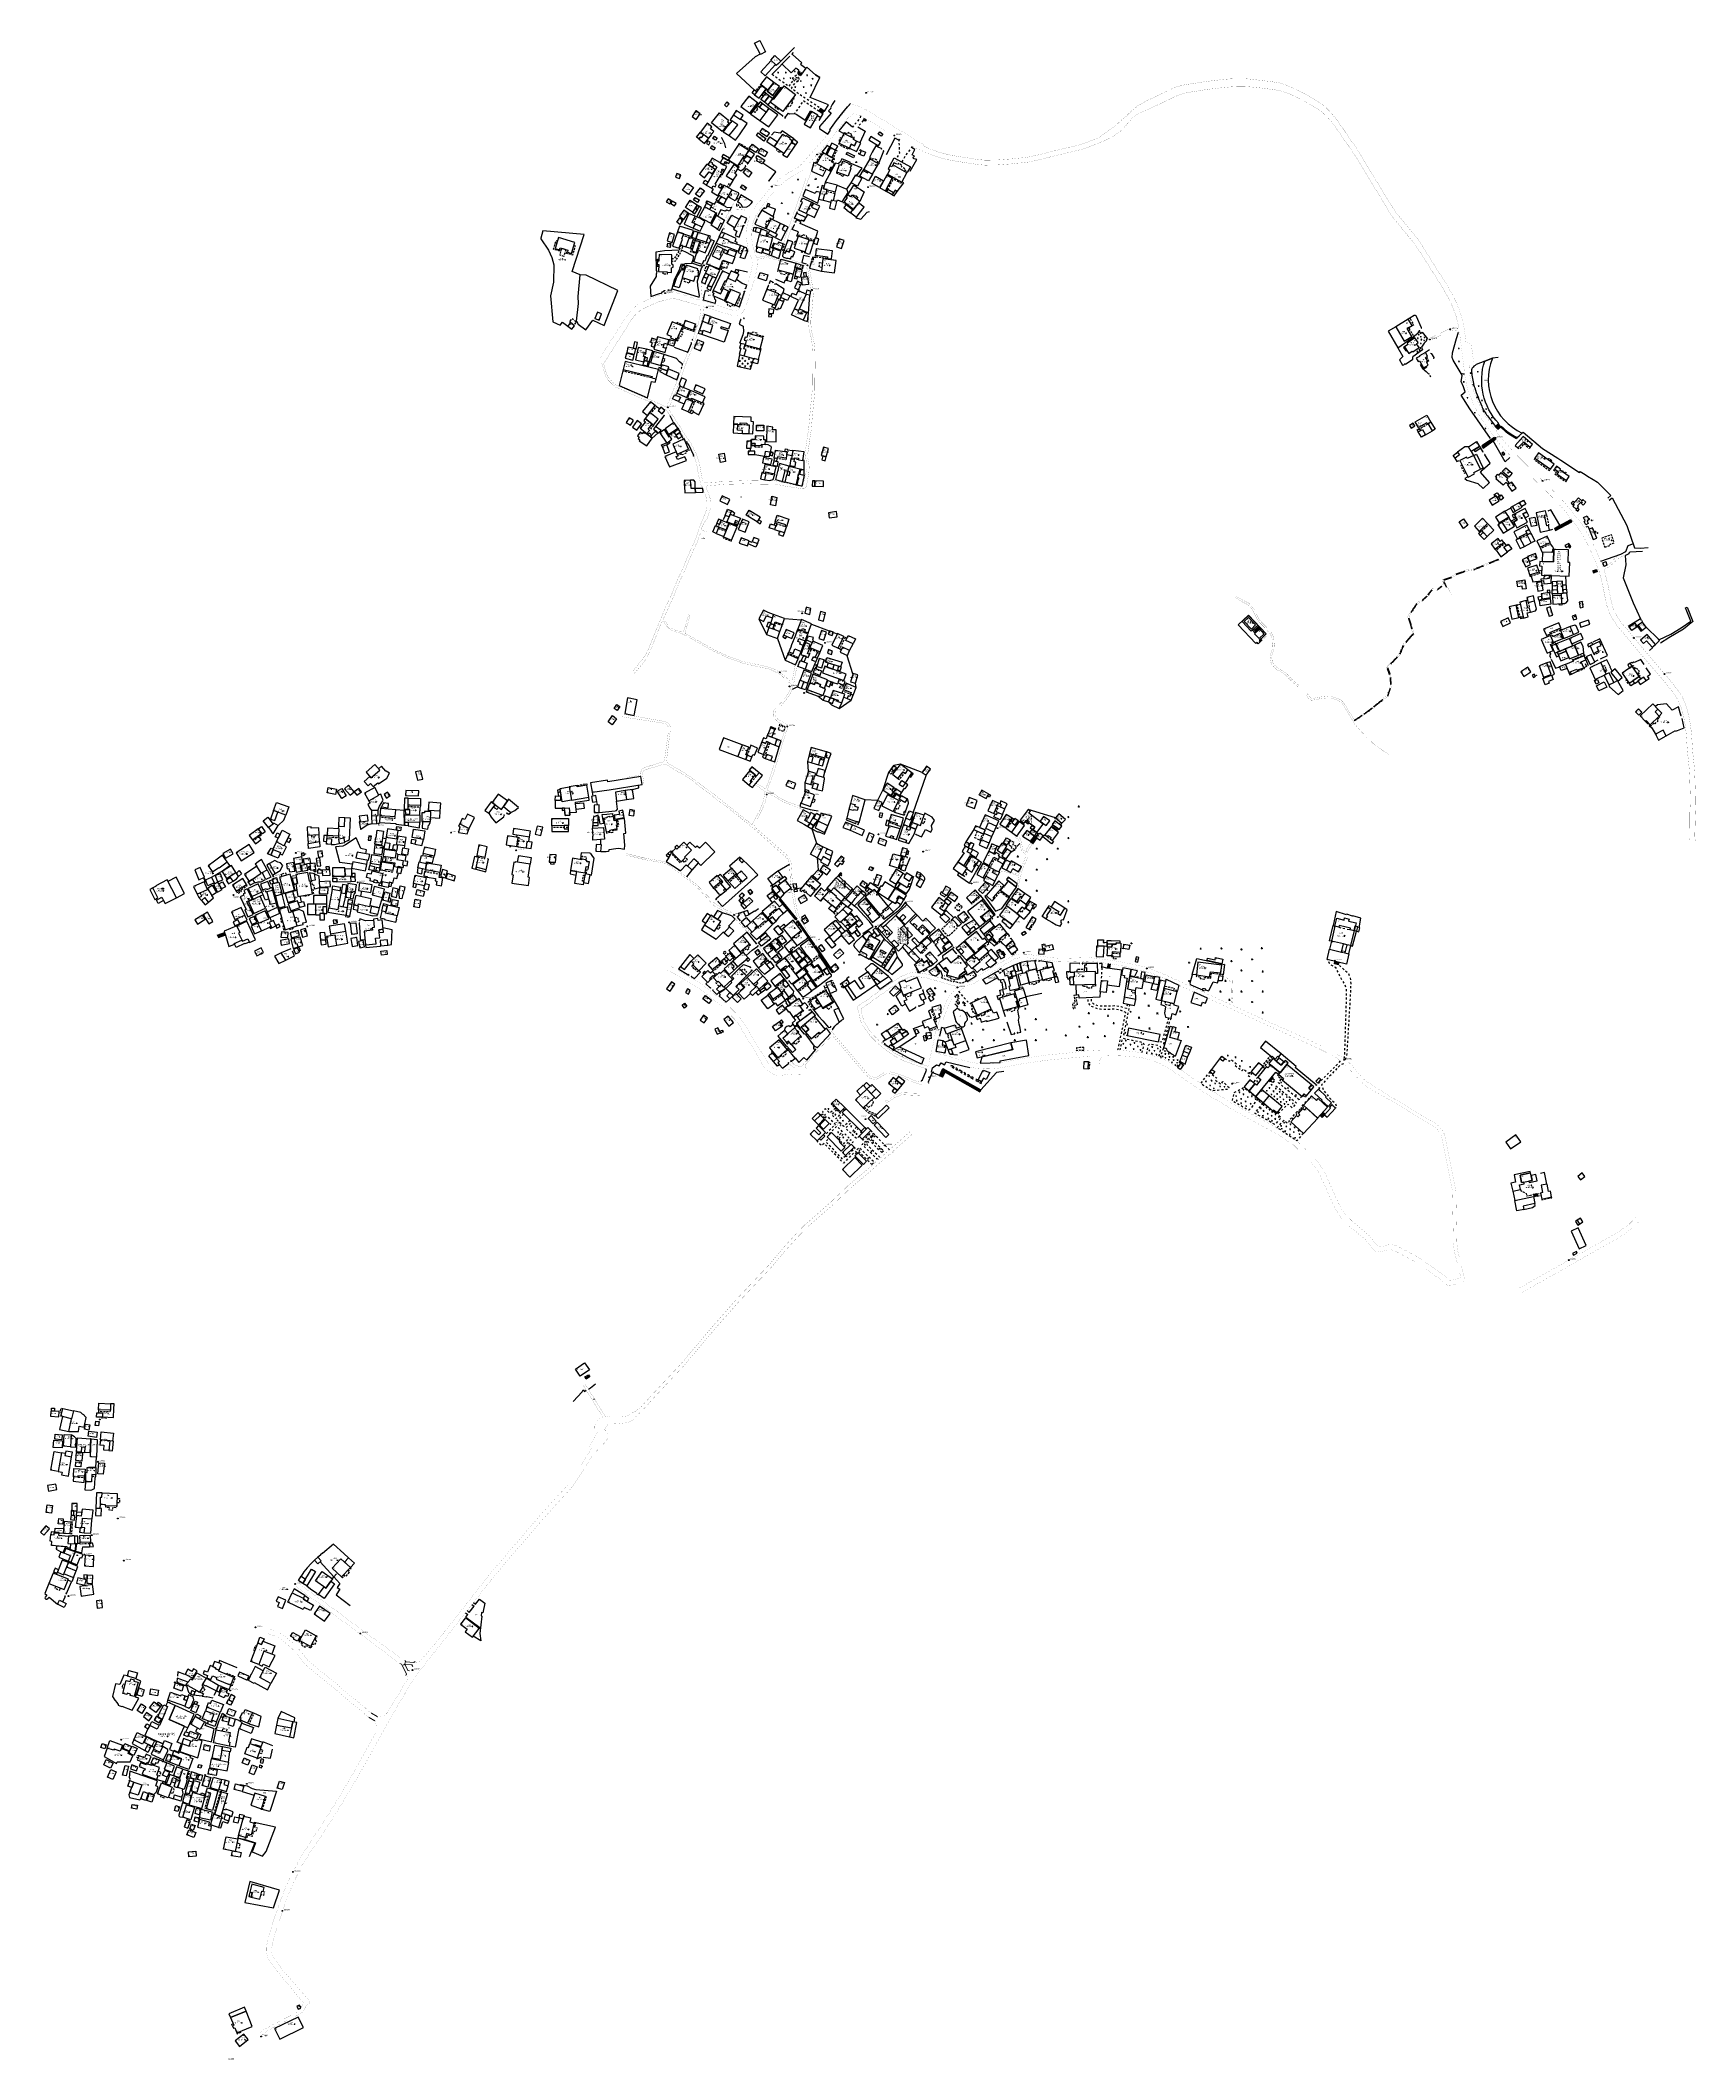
# Model space of a CAD drawing. Header units: millimetres. Extents: x 21943 to 23516, y 12107 to 14027.
import ezdxf
from ezdxf.enums import TextEntityAlignment as Align

# ---------------------------------------------------------------- set-up
doc = ezdxf.new("R2010")
doc.units = ezdxf.units.MM
for name, pattern in [('B10012', [0]), ('X2', [10, 8, -2]), ('X5', [3, 2, -1]), ('X6', [4, 2, -2])]:
    doc.linetypes.add(name, pattern=pattern)
for name, color, linetype in [('$TD_AUDIT_GENERATED_(2AF)', 4, 'Continuous'), ('$TD_AUDIT_GENERATED_(2B2)', 221, 'Continuous'), ('$TD_AUDIT_GENERATED_(2B3)', 4, 'X6'), ('$TD_AUDIT_GENERATED_(2B4)', 7, 'wq'), ('$TD_AUDIT_GENERATED_(2B5)', 2, 'Continuous'), ('$TD_AUDIT_GENERATED_(2B6)', 7, 'Continuous'), ('$TD_AUDIT_GENERATED_(2B7)', 7, 'Continuous'), ('$TD_AUDIT_GENERATED_(2B9)', 6, 'Continuous'), ('$TD_AUDIT_GENERATED_(2BA)', 7, 'Continuous'), ('$TD_AUDIT_GENERATED_(2BB)', 4, 'Continuous'), ('$TD_AUDIT_GENERATED_(2BC)', 6, 'Continuous'), ('$TD_AUDIT_GENERATED_(2BD)', 6, 'Continuous'), ('$TD_AUDIT_GENERATED_(2BE)', 6, 'Continuous'), ('$TD_AUDIT_GENERATED_(2C0)', 7, 'Continuous'), ('$TD_AUDIT_GENERATED_(2C1)', 7, 'Continuous'), ('$TD_AUDIT_GENERATED_(2C2)', 7, 'Continuous'), ('$TD_AUDIT_GENERATED_(2C3)', 2, 'Continuous'), ('$TD_AUDIT_GENERATED_(2C4)', 6, 'Continuous'), ('$TD_AUDIT_GENERATED_(2C7)', 221, 'Continuous'), ('$TD_AUDIT_GENERATED_(2C8)', 6, 'Continuous'), ('KZD', 1, 'Continuous'), ('ZBTZ', 3, 'Continuous')]:
    doc.layers.add(name, color=color, linetype=linetype)
doc.layers.add('$TD_AUDIT_GENERATED_(2C5)', color=5, linetype='Continuous', lineweight=0)
doc.styles.add('$TD_AUDIT_GENERATED_(2CC)', font='simhei.ttf')
doc.styles.add('HZ', font='rs.shx', dxfattribs={"width": 0.8, "bigfont": 'hztxt.shx'})
doc.styles.get("Standard").update_dxf_attribs({"font": 'arial.ttf'})
doc.linetypes.add('10422', pattern='A,1,[150,AAA.SHX,S=1,R=0,X=0,Y=1],2,[177,AAA.SHX,S=1,R=0,X=0,Y=0.8],1', length=4)
doc.linetypes.add('1161', pattern='A,0,[149,AAA.SHX,S=0.15,R=0,X=0,Y=0],-1.6', length=1.6)
doc.linetypes.add('443', pattern='A,9.4,[169,AAA.SHX,S=1,R=0,X=0,Y=0.15],0.6', length=10)
doc.linetypes.add('444', pattern='A,4.5,[145,AAA.SHX,S=1,R=0,X=0,Y=1],4.5,-0.5,[146,AAA.SHX,S=1,R=0,X=0,Y=0],-0.5', length=10)
doc.linetypes.add('447', pattern='A,8,-1,[148,AAA.SHX,S=1,R=0,X=0,Y=0],-1', length=10)
doc.linetypes.add('961002', pattern='A,0,[149,AAA.SHX,S=0.15,R=0,X=0,Y=0],-1.6', length=1.6)
doc.linetypes.add('wq', pattern='A,5.4,[169,AAA.SHX,S=1,R=0,X=0,Y=-1.15],0.6', length=6)

# ---------------------------------------------------------------- blocks, each defined once
blk = doc.blocks.new('921001')
blk.add_line((0, 0.8), (0, 2.2))
blk.add_circle((0, 0), 0.8)
blk = doc.blocks.new('451202')
for p, q in [((0, 0), (-1.4, 0.8)), ((-1.4, -0.8), (0, 0))]:
    blk.add_line(p, q)
blk = doc.blocks.new('gc117')
blk.add_circle((0, 0), 0.8)
blk.add_point((0, 0))
blk = doc.blocks.new('632011')
at = {"linetype": 'Continuous', "flags": 128}
for points in [[(0, 0), (4.6, 0)], [(4.6, 0), (4.2, 0.2)], [(4.6, 0), (4.2, -0.2)]]:
    blk.add_lwpolyline(points, dxfattribs=at)
blk = doc.blocks.new('gc116')
for p, q in [((-1.3, 0), (-0.8, 0)), ((0, 1.3), (0, 0.8)), ((1.3, 0), (0.8, 0)), ((0, -1.3), (0, -0.8))]:
    blk.add_line(p, q)
blk.add_circle((0, 0), 0.8)
blk.add_point((0, 0))
blk = doc.blocks.new('gc123')
for p, q in [((-1, 0), (1, 0)), ((0, 0), (-0.8, 1)), ((0, 0), (1.2, 2))]:
    blk.add_line(p, q)
blk = doc.blocks.new('gc124')
for p, q in [((-0.75, 1.5), (0, 0)), ((-0.75, 0), (0.75, 0)), ((0, 0), (0, 1.5)), ((0, 0), (0.75, 1.5))]:
    blk.add_line(p, q)
blk = doc.blocks.new('gc170')
at = {"linetype": 'Continuous'}
blk.add_circle((0, 0), 0.5, dxfattribs=at)
blk = doc.blocks.new('951001')
for p, q in [((-0.5, 0), (-1.3, 0.6)), ((-0.5, 0), (-0.5, 3)), ((0.5, 0), (0.5, 3)), ((0.5, 0), (1.3, 0.6))]:
    blk.add_line(p, q)
blk = doc.blocks.new('gc246')
for p, q in [((-0.5, 1), (-0.5, 0)), ((0.5, 1), (0.5, 0))]:
    blk.add_line(p, q)
for centre, radius, start, end in [((-2.9, 0.8), 2.45, 4.3743, 29.0242), ((3.4, 1.1), 2.91, 139.3312, 182.0887)]:
    blk.add_arc(centre, radius, start, end)
blk = doc.blocks.new('gc125')
blk.add_line((0, 0.6), (0, 1.9))
blk.add_circle((0, 0), 0.6)

msp = doc.modelspace()

# ---------------------------------------------------------------- linework, layer by layer
at = {"layer": '$TD_AUDIT_GENERATED_(2AF)', "linetype": '10422'}
for p, q in [((23457.1, 13492.4, 12.9), (23464.1, 13477.2)), ((23465, 13475.8), (23466, 13473.9)), ((23469.5, 13469), (23481.1, 13457.6))]:
    msp.add_line(p, q, dxfattribs=at)
at = {"layer": '$TD_AUDIT_GENERATED_(2AF)', "linetype": '10422', "flags": 128}
for points, elevation in [([(22646.9, 14007), (22659.9, 14020)], -0.6), ([(22658, 14013.5), (22667, 14005.6), (22665.8, 14004.2), (22670.9, 14000.5), (22666.6, 13994.7)], -0.5), ([(22648.4, 14004.4), (22656.9, 13996.2), (22660.8, 14000)], 5.6), ([(22662.6, 14000), (22661.3, 14000.5), (22660.8, 14000)], 5.6), ([(22662.6, 14000), (22663.7, 13998.9), (22664, 13997.9), (22662.8, 13995.2)], 5.6), ([(22670.9, 14000.5), (22671.7, 14001.6), (22680, 13994.3), (22684.1, 13991.5)], -0.5), ([(22683.4, 13950.6), (22687, 13956.8)], -0.1), ([(22698.3, 13969.6), (22695.9, 13965.8), (22694.1, 13962.7), (22694.5, 13962.1), (22692.4, 13960), (22695, 13957.8), (22683.8, 13945.1), (22683.8, 13943.2), (22691.7, 13937.8), (22694.1, 13941.5), (22693.5, 13941.9), (22699.9, 13950.6), (22707.3, 13960), (22710.5, 13963.8), (22713.4, 13966.9)], -0.9), ([(22750.6, 13907.7), (22754.9, 13915.4), (22770.3, 13906.8), (22767.5, 13902)], 5)]:
    msp.add_lwpolyline(points, dxfattribs=dict(at, elevation=elevation))
at = {"layer": '$TD_AUDIT_GENERATED_(2AF)', "color": 3, "linetype": '10422', "elevation": 2.6, "flags": 128}
msp.add_lwpolyline([(23328.9, 13725.5), (23323.4, 13724.7), (23316, 13722.1), (23307.9, 13718.7, 0.097878), (23304.1, 13715.3, 0.224784), (23303.5, 13712, 0.035196), (23305.8, 13699, 0.019847), (23306.5, 13696.6, 0.018367), (23313.2, 13679.2, 0.062819), (23318.6, 13670, -0.00536), (23326.1, 13659.9, 0.692478)], format="xyb", dxfattribs=at)
at = {"layer": '$TD_AUDIT_GENERATED_(2AF)', "color": 3, "linetype": '10422', "flags": 128}
for points, elevation in [([(23346.9, 13649.3), (23348.8, 13650.9), (23352.7, 13654.4), (23370.9, 13638.9), (23385.4, 13629.9), (23388.3, 13627.8), (23406.1, 13616), (23406.9, 13617.2), (23411.5, 13614.2), (23413.7, 13612.7), (23419.2, 13609.5), (23423.2, 13606.9), (23425.1, 13605), (23435.8, 13594.3), (23433.1, 13591.8)], 3.5), ([(23434.4, 13589.8), (23437.2, 13592.1), (23451.1, 13565.8), (23458.5, 13544.6), (23464, 13544.2), (23471.3, 13544.7)], 12.3), ([(23466, 13540.9), (23453.8, 13540.5), (23452.9, 13539.4), (23453, 13538.9), (23450.4, 13537.6), (23449.5, 13537.2), (23450, 13528.3), (23447.5, 13516.1), (23457.1, 13492.4)], 12.9), ([(23102.8, 13455.4), (23100.7, 13453.4), (23099.7, 13454.4), (23098.6, 13453.5), (23081.7, 13471.3), (23091.5, 13480.6), (23108.4, 13462.8), (23103.6, 13458)], 95.9)]:
    msp.add_lwpolyline(points, dxfattribs=dict(at, elevation=elevation))
for points in [[(23481.6, 13457), (23492.9, 13462.6), (23502.8, 13468.4), (23511.9, 13474.8), (23506.9, 13487.4), (23508.3, 13488.1), (23513.9, 13474.6), (23504.8, 13467.3), (23491, 13458.9), (23483.2, 13454)], [(23412, 13438), (23414.4, 13432.6)], [(23411.6, 13434.5), (23412.7, 13431.8), (23410.2, 13430.6)]]:
    msp.add_lwpolyline(points, dxfattribs=at)
at = {"layer": '$TD_AUDIT_GENERATED_(2AF)', "linetype": '10422', "flags": 128}
for points in [[(23186.9, 13158.6), (23184.7, 13148.8), (23166.2, 13153.1), (23168.5, 13162.9)], [(22957, 13129), (22969, 13127.4), (22971.3, 13143.1), (22959.6, 13144.6), (22957, 13145), (22952.2, 13146.4)]]:
    msp.add_lwpolyline(points, dxfattribs=at)
at = {"layer": '$TD_AUDIT_GENERATED_(2AF)', "linetype": '10422'}
for points in [[(22797.9, 13043), (22790.9, 13045.9)], [(22859.1, 13046.7), (22852.1, 13045.7), (22837.2, 13029.2), (22837.2, 13029.2)]]:
    msp.add_lwpolyline(points, dxfattribs=at)
at = {"layer": '$TD_AUDIT_GENERATED_(2B2)', "linetype": 'Continuous'}
for p, q in [((22682.6, 13284.6), (22682.7, 13284.3)), ((22679.6, 13278.3), (22679.9, 13278.4)), ((22688.7, 13274), (22688.6, 13274.3))]:
    msp.add_line(p, q, dxfattribs=at)
at = {"layer": '$TD_AUDIT_GENERATED_(2B2)', "linetype": 'Continuous', "flags": 128}
for points in [[(22627, 14026.9), (22632.5, 14016.1), (22627.6, 14013.5), (22622, 14024.3)], [(22642, 14003.9), (22632.1, 13993.3), (22628, 13997.1), (22637.9, 14007.7)], [(22625, 13967.4), (22616.5, 13973.9), (22609.1, 13964), (22617.7, 13957.6)], [(22622.1, 13975.3), (22619.8, 13977), (22622.1, 13979.9), (22624.3, 13978.2)], [(22626.6, 13971.9), (22633.2, 13980.8), (22628.7, 13984.3), (22622.1, 13975.3)], [(22640.4, 13987), (22633.3, 13992.3), (22627.8, 13985), (22634.8, 13979.6)], [(22636, 13974.2), (22631.5, 13968.2), (22628.2, 13970.7), (22632.7, 13976.7)], [(22630.6, 13974), (22632.7, 13976.7), (22631.1, 13977.9), (22629, 13975.2)], [(22648.2, 13981.2), (22647, 13982.1), (22640.6, 13973.5), (22634, 13978.5), (22634.8, 13979.6), (22633.2, 13980.8), (22631.1, 13977.9), (22640.5, 13970.9)], [(22639.3, 13971.7), (22634.8, 13965.7), (22631.5, 13968.2), (22636, 13974.2)], [(22645.7, 13983), (22640.4, 13987), (22634, 13978.5), (22639.3, 13974.5)], [(22650.1, 13983.7), (22661.1, 13975.5), (22649, 13959.2), (22636.8, 13968.3), (22647, 13982.1), (22648.2, 13981.2)], [(22566.7, 13951.6), (22570.5, 13957), (22566.6, 13960), (22566.4, 13959.9), (22562.7, 13954.6)], [(22591.4, 13940.2), (22581.2, 13948.6), (22588.7, 13958), (22597.3, 13951), (22596.5, 13949.6), (22598, 13948.5)], [(22595.4, 13963.8), (22598.1, 13966.5), (22596.2, 13968.4), (22593.5, 13965.7)], [(22602, 13956.1), (22608.8, 13951.7), (22611.3, 13955.9), (22604.5, 13960.2)], [(22617.7, 13957.6), (22618.6, 13956.9), (22626, 13966.7), (22625, 13967.4)], [(22635.8, 13962.2), (22629.4, 13966.9), (22626.9, 13963.5), (22633.3, 13958.8)], [(22644.1, 13956.1), (22635.8, 13962.2), (22627.2, 13950.7), (22635.6, 13944.8)], [(22648.4, 13955.2), (22648.8, 13954.8), (22649.1, 13955.3), (22648.7, 13955.6)], [(22675.1, 13943.7), (22682.2, 13955.9), (22676.2, 13959.4), (22669.2, 13947.2)], [(22687, 13956.7), (22687.4, 13957.2), (22686.9, 13957.5), (22686.6, 13957)], [(22584, 13935.7), (22586.7, 13934.1), (22585.1, 13932), (22582.5, 13933.7)], [(22606.3, 13946.7), (22600.5, 13950.4), (22596.6, 13945.6), (22596.4, 13945.8), (22592.2, 13940), (22598, 13936.4)], [(22625.5, 13939), (22632.7, 13933.6), (22631, 13931.2), (22623.8, 13936.5)], [(22627.2, 13939.9), (22634.2, 13935.4), (22636.3, 13938.6), (22629.3, 13943.1)], [(22640.7, 13925.8), (22633.6, 13930.5), (22636.7, 13935.2), (22643.8, 13930.4)], [(22651, 13953.9), (22650.6, 13953.4), (22651.1, 13953.1), (22651.4, 13953.5)], [(22712.2, 13924.6), (22713.9, 13928.2), (22717, 13926.7), (22719.1, 13931), (22716, 13932.6), (22716.5, 13933.6), (22706.8, 13938.3), (22702.5, 13929.2)], [(22726.6, 13952.6), (22728.2, 13951.4), (22727.3, 13950.1), (22725.7, 13951.3)], [(22730.8, 13932.3), (22739.8, 13926.6), (22741.7, 13929.8), (22732.7, 13935.5)], [(22741.2, 13939.9), (22743.9, 13937.9), (22742.3, 13935.7), (22739.6, 13937.6)], [(22578.5, 13927.6), (22579.9, 13930), (22577.7, 13931.3), (22576.3, 13928.9)], [(22581.6, 13926.9), (22584.8, 13924.8), (22583.4, 13922.4), (22580.1, 13924.4)], [(22591, 13934.3), (22590.8, 13934.7), (22590.6, 13934.5), (22590.7, 13934.1)], [(22598.2, 13915.1), (22592.3, 13918.5), (22591, 13916.3), (22596.9, 13912.8)], [(22616.6, 13922.2), (22607, 13928.2), (22597.4, 13913.2), (22606.2, 13907.6), (22612.1, 13916.8), (22612.9, 13916.3)], [(22625.9, 13923.9), (22623, 13920.2), (22617.1, 13924.6), (22620, 13928.4)], [(22629.3, 13909.4), (22624, 13912.5), (22624.8, 13913.9), (22623.8, 13914.5), (22623.6, 13915.9), (22624.8, 13917.6), (22631.7, 13913.1)], [(22631.9, 13916.2), (22625.5, 13920.1), (22628.1, 13924.5), (22634.5, 13920.6)], [(22660.9, 13927.7), (22657.3, 13930.2), (22659.3, 13933.2), (22662.9, 13930.6)], [(22686.1, 13920.8), (22689.7, 13918.9), (22693.2, 13925.8), (22691, 13927)], [(22695.5, 13915.7), (22699.1, 13922.6), (22694.3, 13925.2), (22690.7, 13918.3)], [(22699.1, 13922.6), (22701.1, 13926.2), (22695.4, 13929.3), (22693.5, 13925.7)], [(22716.2, 13915.3), (22709.3, 13918.6), (22710.2, 13920.5), (22717.1, 13917.2)], [(22712.2, 13924.6), (22719.1, 13921.2), (22723, 13929.2), (22719.1, 13931), (22717, 13926.7), (22713.9, 13928.2)], [(22725.9, 13916.8), (22722.2, 13918.3), (22723.7, 13922.2), (22727.4, 13920.7)], [(22742.6, 13924.1), (22743, 13923.8), (22742.7, 13923.4), (22742.3, 13923.7)], [(22546.8, 13897), (22550.6, 13895.7), (22552, 13899.1), (22548.2, 13900.4)], [(22584.6, 13904.2), (22576.6, 13909.3), (22569.7, 13899.9), (22574.6, 13896.3), (22578.8, 13902.1), (22582.1, 13900)], [(22580, 13911.8), (22582.2, 13910.6), (22581.5, 13909.5), (22583.3, 13908.5), (22582, 13906.2), (22578.1, 13908.5)], [(22595.2, 13898.3), (22601.7, 13893.9), (22605.3, 13899.1), (22603.2, 13900.5), (22606.7, 13905.7), (22602.3, 13908.8)], [(22607.5, 13906.8), (22606.3, 13907.7), (22606.2, 13907.6), (22605.5, 13906.6), (22606.7, 13905.7)], [(22616.2, 13897), (22613, 13899.5), (22613.2, 13899.8), (22611.3, 13901.2), (22614.3, 13905.2), (22619.5, 13901.3)], [(22615.3, 13909.4), (22615.6, 13909.8), (22615.2, 13910), (22615, 13909.7)], [(22693.1, 13903.3), (22694.3, 13902.7), (22695.8, 13905.4), (22694.6, 13906)], [(22711.1, 13897.7), (22700.4, 13901.7), (22702.9, 13909), (22704.7, 13908.4), (22706.1, 13912.3), (22711.7, 13910.2), (22711.4, 13909.4), (22714.2, 13908.4), (22713.1, 13905.3), (22713.7, 13905.1)], [(22724.1, 13896), (22719.8, 13888.2), (22713.9, 13891.5), (22718.2, 13899.2)], [(22734.3, 13899.7), (22730.5, 13893.3), (22722.2, 13897.9), (22725.3, 13903.3), (22729.5, 13900.9), (22730.1, 13902)], [(22734.3, 13899.7), (22739.9, 13909.6), (22731.6, 13914.3), (22725.9, 13904.5)], [(22733.4, 13891.2), (22737.1, 13897.7), (22744.5, 13893.5), (22740.7, 13887)], [(22753, 13895.8), (22747.9, 13898.7), (22741.3, 13886.7), (22746.5, 13884)], [(22766.9, 13900.9), (22753.5, 13908.5), (22752.4, 13906.7), (22750.6, 13907.7), (22749, 13904.9), (22750.8, 13903.8), (22748.5, 13899.7), (22762, 13892.2)], [(22559.2, 13880.5), (22553.7, 13884.5), (22558.5, 13891.2), (22564, 13887.2)], [(22569.4, 13875.3), (22568, 13872.9), (22564.1, 13875.2), (22565.5, 13877.6)], [(22566, 13880.7), (22570.8, 13886.8), (22574.6, 13883.8), (22569.9, 13877.8)], [(22576, 13889.4), (22573.1, 13891.1), (22574.7, 13894), (22577.7, 13892.3)], [(22588.3, 13879.6), (22590.2, 13878.5), (22587.6, 13874), (22585.7, 13875.1)], [(22587.4, 13880.1), (22595.4, 13875.5), (22600.9, 13884.7), (22592.9, 13889.4)], [(22591.7, 13889.1), (22589.3, 13890.6), (22587.6, 13887.9), (22590, 13886.4)], [(22587.6, 13874), (22592.8, 13871), (22595.4, 13875.5), (22590.2, 13878.5)], [(22612.5, 13884.5), (22608.7, 13887.2), (22610.6, 13889.7), (22614.4, 13887.1)], [(22636, 13893.4), (22635.7, 13893), (22635.5, 13893.2), (22635.8, 13893.6)], [(22687.4, 13874.9), (22688.9, 13881), (22690, 13880.7), (22691.1, 13885), (22687.7, 13885.8), (22688.3, 13888.3), (22686.2, 13888.9), (22683, 13876.1)], [(22687.7, 13885.8), (22699, 13883), (22700.5, 13889.2), (22689.2, 13892)], [(22707.1, 13873.5), (22716.1, 13866.5), (22722, 13873.9), (22714.6, 13879.8), (22713.3, 13878.1), (22710.8, 13880.1), (22709.2, 13878.2), (22710.2, 13877.4)], [(22754.2, 13882.3), (22752.8, 13880.2), (22747.6, 13883.4), (22748.7, 13885.4)], [(22757.7, 13883.4), (22755.7, 13884.6), (22752.8, 13880.2), (22754.8, 13879)], [(22541.5, 13871.5), (22543.2, 13874.4), (22540, 13876.3), (22538.2, 13873.5)], [(22547.5, 13872), (22543.8, 13874.1), (22542.4, 13871.7), (22546.1, 13869.5)], [(22555, 13865.6), (22550.8, 13859.7), (22554.9, 13856.7), (22559.1, 13862.6)], [(22565.5, 13859.8), (22559.6, 13862.4), (22555.1, 13852.2), (22563.7, 13848.4), (22565.5, 13852.4), (22562.8, 13853.7)], [(22567.7, 13870.4), (22563.2, 13863.5), (22556.4, 13868), (22561, 13874.9)], [(22563.2, 13863.5), (22565.4, 13862.1), (22567.9, 13865.8), (22565.7, 13867.3)], [(22567.4, 13866.1), (22565.7, 13867.3), (22567.7, 13870.4), (22569.5, 13869.3)], [(22580.1, 13853.2), (22569.5, 13859), (22574.7, 13868.7), (22585.3, 13862.9)], [(22576.5, 13872.1), (22581, 13869.7), (22579.1, 13866.3), (22574.7, 13868.7)], [(22582, 13871.7), (22581, 13869.7), (22576.5, 13872.1), (22577.6, 13874.1)], [(22580.8, 13851.4), (22585.8, 13860.7), (22593.5, 13856), (22591.6, 13852.2), (22589.6, 13853.2), (22586.9, 13847.6)], [(22603.1, 13848.8), (22595.9, 13853.2), (22600.4, 13860.9), (22607.6, 13856.9)], [(22625.9, 13859.7), (22625.5, 13859.8), (22625.3, 13859.5), (22625.7, 13859.3)], [(22639.7, 13859.6), (22642.1, 13866.5), (22633.9, 13869.4), (22633, 13867), (22631.2, 13867.6), (22629, 13865.5)], [(22635.8, 13869), (22636.7, 13871.3), (22634.7, 13872), (22633.9, 13869.7)], [(22670.9, 13858.5), (22668.8, 13855.2), (22666.8, 13856.1), (22666.5, 13855.3), (22660.2, 13857.9), (22662.2, 13862.8)], [(22676.2, 13873), (22671, 13862.2), (22664.2, 13865.5), (22667.8, 13873.2), (22666.2, 13873.9), (22667.7, 13877.1)], [(22677.9, 13872.2), (22676.2, 13873), (22675.1, 13870.9), (22676.9, 13870)], [(22684.1, 13869.3), (22677.9, 13872.2), (22676.2, 13868.5), (22682.3, 13865.6)], [(22693.2, 13867.5), (22698.5, 13866.2), (22700.3, 13873.6), (22695, 13874.9)], [(22709.1, 13870.6), (22707, 13868), (22709.9, 13865.8), (22709.7, 13865.6), (22713.2, 13863), (22715.4, 13865.6)], [(22713.4, 13863.2), (22718.9, 13858.8), (22721.5, 13862.2), (22726.3, 13868.3), (22720.9, 13872.6), (22715.4, 13865.6)], [(22451.4, 13834.8), (22435.7, 13839.5), (22432.5, 13829.1), (22436.6, 13827.8), (22437.2, 13829.7), (22444.7, 13827.5), (22444.2, 13825.6), (22448.2, 13824.3)], [(22539, 13836.4), (22543.9, 13834.9), (22546.1, 13842.4), (22541.3, 13843.9)], [(22548.7, 13845), (22544.2, 13831.2), (22550.5, 13829.3), (22553.7, 13838.1), (22553.1, 13838.3), (22554.8, 13842.9)], [(22554, 13856.1), (22551.2, 13852), (22548.2, 13854), (22551, 13858.1)], [(22562.2, 13840.4), (22564, 13846.1), (22550.8, 13850.4), (22549, 13844.9)], [(22564.1, 13838.3), (22561.8, 13839.1), (22561.7, 13838.8), (22559.8, 13839.4), (22556.8, 13830.8), (22561.1, 13829.4)], [(22566.3, 13838.3), (22562.6, 13839.4), (22564.7, 13845.9), (22568.4, 13844.7)], [(22570.5, 13845.4), (22572.3, 13849.4), (22565.5, 13852.4), (22563.7, 13848.4)], [(22578.3, 13841.5), (22576.2, 13835), (22566.3, 13838.4), (22568.4, 13844.7)], [(22580.3, 13840.9), (22578.3, 13841.5), (22576.2, 13835.2), (22579.2, 13834.2), (22580.7, 13837.6), (22579.4, 13838.2)], [(22608.8, 13831.8), (22597.5, 13835.8), (22597.8, 13836.8), (22588.5, 13840.2), (22585.5, 13834.2), (22594.9, 13830.8), (22595, 13830.9), (22606.9, 13826.6)], [(22590.7, 13844.9), (22593.5, 13843.7), (22591.3, 13839.2), (22588.5, 13840.2)], [(22613.2, 13853.6), (22613.1, 13853.2), (22612.6, 13853.4), (22612.8, 13853.8)], [(22620.8, 13845.6), (22621.7, 13849.3), (22623.7, 13848.9), (22622.7, 13845.2)], [(22622.7, 13845.2), (22627.4, 13844), (22628.5, 13847.7), (22623.7, 13848.9)], [(22639, 13839.5), (22636.1, 13827.6), (22624, 13830.6), (22626.9, 13842.4)], [(22626.9, 13842.4), (22633.1, 13840.9), (22634.3, 13845.1), (22628.5, 13847.7)], [(22646.7, 13852.9), (22637.7, 13857.4), (22633.1, 13848), (22642.1, 13843.5)], [(22636.7, 13846.2), (22643.5, 13842.8), (22641.8, 13839.5), (22635.1, 13842.9)], [(22651.8, 13845.2), (22653.9, 13849.3), (22650.2, 13851.2), (22648.2, 13847)], [(22660.2, 13851.6), (22659.8, 13851.7), (22659.6, 13851.3), (22660, 13851.1)], [(22659.6, 13829.5), (22670.3, 13826), (22674.1, 13837.3), (22663.4, 13840.8)], [(22660.7, 13854.2), (22660.9, 13854.6), (22661.3, 13854.4), (22661.2, 13854)], [(22679.8, 13839.3), (22678.1, 13834.1), (22681.5, 13833), (22683.3, 13838.2)], [(22531.3, 13823.5), (22531.2, 13818.9), (22531.2, 13816.9), (22529.7, 13817), (22529.6, 13813.9), (22531.1, 13813.8), (22530.9, 13807.2), (22538.9, 13807), (22538.9, 13806.5), (22543.2, 13806.4), (22543.3, 13810.6), (22544.8, 13811.4), (22544.8, 13813.3), (22543.4, 13814.2), (22543.6, 13823.2)], [(22539.6, 13834.2), (22542.4, 13833.7), (22541.8, 13830.1), (22539, 13830.6)], [(22565.7, 13836.8), (22562.4, 13826.8), (22566.7, 13825.3), (22570.1, 13835.4)], [(22580.7, 13837.6), (22583.7, 13836.4), (22577.3, 13821.8), (22576.6, 13822), (22574.7, 13816.9), (22573.4, 13817.4), (22572.2, 13813.9), (22564.4, 13816.5), (22567.2, 13825.2), (22567.8, 13824.9), (22568.7, 13827.4), (22575.1, 13824.9)], [(22592.2, 13828.7), (22586.4, 13831.5), (22581.7, 13822.1), (22588.8, 13818.5), (22590.7, 13822.2), (22589.3, 13822.9)], [(22595.5, 13824), (22596.7, 13826.4), (22593.5, 13828), (22592.3, 13825.6)], [(22604.8, 13825.9), (22603.1, 13821.2), (22596.2, 13823.7), (22597.9, 13828.5)], [(22606.4, 13825.2), (22609.7, 13824.1), (22612.1, 13830.6), (22608.8, 13831.8)], [(22612.1, 13830.6), (22614, 13829.9), (22615.5, 13826.6), (22612.6, 13819.1), (22608.4, 13820.5)], [(22629.1, 13824.5), (22630.4, 13829), (22624, 13830.6), (22623.5, 13826.1)], [(22635.6, 13823.1), (22629.7, 13825.2), (22631, 13828.6), (22636.9, 13826.5)], [(22637.8, 13822.3), (22645.1, 13819.7), (22647.2, 13826.4), (22639.9, 13829)], [(22638.8, 13830.5), (22639.6, 13830.2), (22640.8, 13833.9), (22640.1, 13834.2)], [(22649.3, 13833.6), (22644.8, 13835.2), (22644, 13832.9), (22640.8, 13833.9), (22639.6, 13830.2), (22647.3, 13827.5)], [(22674.1, 13837.3), (22678.3, 13835.9), (22674.2, 13823.5), (22669.9, 13824.8)], [(22696.1, 13826.7), (22680.6, 13828.7), (22679.9, 13822.6), (22691.5, 13821.1), (22691.3, 13819.6), (22695.2, 13819.1)], [(22707.3, 13836.7), (22702.5, 13838.3), (22700, 13830.8), (22704.7, 13829.2)], [(22531, 13811.9), (22529.6, 13811.9), (22529.6, 13813.9), (22531.1, 13813.8)], [(22531.2, 13816.9), (22529.7, 13817), (22529.7, 13818.9), (22531.2, 13818.9)], [(22553.6, 13801.4), (22550.5, 13791.7), (22545.5, 13793.3), (22548.2, 13801.8), (22553, 13809.4), (22555.6, 13808.5), (22553.4, 13801.5)], [(22555, 13809.7), (22555.9, 13812.6), (22553.3, 13813.3), (22552.5, 13810.5)], [(22557, 13813.1), (22553.4, 13801.5), (22564.5, 13798.1), (22566.1, 13803.1), (22568.3, 13802.4), (22569.2, 13805.2), (22568.4, 13805.5), (22569.1, 13807.8), (22567.7, 13808.2), (22568.2, 13809.7)], [(22573.7, 13802), (22571.5, 13797.1), (22575, 13795.5), (22577.1, 13800.4)], [(22578.7, 13804), (22575.4, 13805.6), (22573.7, 13802), (22577.1, 13800.4)], [(22589, 13808.4), (22578.8, 13813.1), (22575.4, 13805.6), (22585.5, 13801)], [(22585.5, 13801), (22582, 13802.6), (22578.1, 13794), (22581.6, 13792.4)], [(22598.4, 13804.6), (22591.6, 13807.9), (22582.9, 13789.1), (22589.7, 13785.9), (22591.2, 13789.2), (22590, 13789.8), (22594.2, 13798.8), (22595.4, 13798.2)], [(22589, 13809.8), (22590.7, 13809.1), (22591.6, 13811.4), (22589.9, 13812.1)], [(22596.7, 13801), (22604.1, 13797.7), (22607.2, 13804.3), (22599.7, 13807.8), (22598.2, 13804.7), (22598.4, 13804.6)], [(22607.1, 13807.9), (22604.2, 13809.2), (22603.3, 13807.3), (22606.2, 13805.9)], [(22633, 13798.4), (22625.6, 13800.8), (22627.4, 13806.3), (22634.7, 13803.9)], [(22647, 13818.9), (22661.5, 13815.1), (22658.8, 13804.8), (22644.4, 13808.5)], [(22653.5, 13801.7), (22652.7, 13798.5), (22651.8, 13798.8), (22652.7, 13801.9)], [(22655.2, 13805.7), (22658.8, 13804.8), (22657, 13797.5), (22652.7, 13798.5), (22654.3, 13804.7), (22654.9, 13804.5), (22655.2, 13805.7)], [(22660.7, 13802.7), (22662.7, 13802.2), (22662.2, 13799.9), (22660.2, 13800.5)], [(22662.4, 13810.2), (22667.3, 13808.8), (22665.5, 13801.4), (22660.7, 13802.7)], [(22666.8, 13801.9), (22672.3, 13802.6), (22673.2, 13794.9), (22667.7, 13794.3)], [(22671.6, 13802.5), (22671.2, 13806.2), (22668.5, 13805.9), (22669, 13802.2)], [(22698.1, 13805.8), (22699.7, 13817.7), (22687, 13819.3), (22685.6, 13807.4)], [(22540.5, 13789.4), (22540, 13789.3), (22539.9, 13789.8), (22540.5, 13789.9)], [(22574.8, 13795.4), (22575.2, 13795.2), (22575.4, 13795.7), (22575.1, 13795.8), (22575, 13795.5), (22574.8, 13795.6)], [(22578.1, 13794), (22576.7, 13791), (22580.2, 13789.3), (22581.6, 13792.4)], [(22578, 13793.9), (22577.6, 13794.1), (22577.8, 13794.5), (22578.2, 13794.3)], [(22592.1, 13791.1), (22589.7, 13785.9), (22582.9, 13789.1), (22582.1, 13787.3), (22583.5, 13786.6), (22582.4, 13784.3), (22593.5, 13779.6), (22597.4, 13788.5)], [(22594.6, 13779.2), (22603.8, 13775.1), (22608.7, 13786.2), (22599.4, 13790)], [(22613.7, 13791.3), (22613.5, 13790.9), (22613.1, 13791), (22613.3, 13791.4)], [(22645.1, 13785.9), (22633.8, 13790.5), (22629.6, 13780.1), (22641, 13775.5)], [(22636.4, 13795.8), (22636.5, 13796.3), (22636.1, 13796.5), (22635.9, 13796)], [(22641.5, 13795.3), (22641.8, 13795.7), (22642.2, 13795.5), (22642, 13795)], [(22646, 13780.5), (22647.8, 13784.3), (22645, 13785.5), (22643.4, 13781.7)], [(22649.6, 13778.8), (22650.5, 13780.9), (22647, 13782.6), (22645.9, 13780.4)], [(22649.1, 13787.1), (22655.6, 13784.1), (22653.5, 13779.5), (22647, 13782.6)], [(22663.8, 13789.3), (22671.2, 13785.7), (22663.9, 13770), (22660, 13771.8), (22663.8, 13779.9), (22656.4, 13783.5), (22657.9, 13786.7), (22661.7, 13784.9)], [(22666.8, 13796.2), (22663, 13797.9), (22660.1, 13791.6), (22663.9, 13789.9)], [(22470.4, 13762.6), (22474.3, 13761.1), (22476.7, 13767.1), (22472.9, 13768.7)], [(22580.3, 13764.3), (22574.5, 13766.3), (22572.5, 13759.9), (22578.2, 13757.9)], [(22612.1, 13762.9), (22611.7, 13762.8), (22611.8, 13762.3), (22612.3, 13762.5)], [(22635.5, 13766.5), (22635.2, 13764.4), (22638.2, 13764.1), (22638.5, 13766.2)], [(22635.4, 13767.7), (22640, 13767.2), (22640.4, 13771.2), (22635.8, 13771.7)], [(22641.4, 13772.3), (22638.6, 13773.5), (22639.7, 13776.1), (22642.5, 13774.9)], [(22641.2, 13771.8), (22645, 13780.7), (22649.6, 13778.8), (22646.4, 13771.3), (22644.5, 13772.2), (22643.8, 13770.6)], [(22448.5, 13752.3), (22451.1, 13755.6), (22447.1, 13758.7), (22444.5, 13755.4)], [(22540.6, 13742.1), (22529.9, 13745.2), (22526.3, 13733.4), (22537, 13730.1), (22538.2, 13733.9), (22535.1, 13734.9), (22536.4, 13739), (22539.5, 13738)], [(22546.7, 13742.3), (22547.9, 13741.7), (22548.5, 13743.1), (22547.3, 13743.6)], [(22627.5, 13733.7), (22630.3, 13744.6), (22615.8, 13748.4), (22614.7, 13744.5), (22613, 13744.9), (22612.3, 13742), (22614, 13741.6), (22613, 13737.5)], [(23239.6, 13741.1), (23246.7, 13745.4), (23242.2, 13752.9), (23247.1, 13755.9), (23243.4, 13761.9), (23231.4, 13754.7)], [(23254, 13751.2), (23254.4, 13751), (23254.2, 13750.7), (23253.8, 13750.9)], [(23255.5, 13753.5), (23255.8, 13753.3), (23256, 13753.5), (23255.7, 13753.7)], [(22509.1, 13733.4), (22509.5, 13733.3), (22510.9, 13739.6), (22508, 13740.3), (22506.6, 13734.2), (22509.1, 13733.6)], [(22519.4, 13733.3), (22511.5, 13735.1), (22508.9, 13723.2), (22516.8, 13721.5), (22517.8, 13726), (22516.5, 13726.3), (22517.4, 13730.1), (22518.6, 13729.8)], [(22519.6, 13722), (22520.3, 13725), (22517.7, 13725.5), (22517.1, 13722.6)], [(22532.9, 13717.7), (22536.2, 13728.2), (22526.4, 13731.3), (22523.1, 13720.8)], [(22546.8, 13740.8), (22540.8, 13742.5), (22539.5, 13738), (22545.5, 13736.3)], [(22563.1, 13741.9), (22563.3, 13742.3), (22562.9, 13742.5), (22562.7, 13742.1)], [(22567.8, 13742.2), (22564.6, 13734.4), (22570.6, 13731.9), (22573.8, 13739.7)], [(22613, 13737.7), (22609, 13738.8), (22607.9, 13734.4), (22608.9, 13734.2), (22607.3, 13728.2), (22612.3, 13726.9), (22614.1, 13733.1), (22612, 13733.7)], [(22620.2, 13720.7), (22621.3, 13724.8), (22625.9, 13723.6), (22624.9, 13719.5)], [(23239.9, 13735.7), (23238.9, 13735), (23241, 13731.8), (23242, 13732.5)], [(23257.9, 13715.6), (23257.9, 13715.6), (23262.4, 13718.2), (23260.6, 13721.3), (23261.9, 13722), (23259.8, 13725.6), (23261.6, 13726.7), (23259.6, 13730.3), (23253.9, 13727), (23254.2, 13726.5), (23251, 13724.7), (23252.8, 13721.6), (23254, 13722.3)], [(22524.3, 13706.1), (22528.5, 13705.1), (22530.9, 13714.1), (22499.2, 13721.6), (22497.3, 13714), (22524.7, 13707.5)], [(22521.1, 13721.7), (22517.1, 13722.6), (22516.8, 13721.5), (22516.6, 13721.5), (22515.9, 13718.5), (22520.2, 13717.5)], [(22539.4, 13712.9), (22532.7, 13714.9), (22532.9, 13715.4), (22531.2, 13715.9), (22530.7, 13714.2), (22530.9, 13714.1), (22530.8, 13713.8), (22532.3, 13713.4), (22531.9, 13712), (22538.2, 13709)], [(22539.4, 13712.9), (22540.6, 13716.5), (22533.9, 13718.6), (22532.7, 13714.9)], [(22548.1, 13704.2), (22550.5, 13710.4), (22540, 13714.7), (22538.2, 13709)], [(22552.8, 13706.1), (22550.4, 13700), (22551.4, 13699.5), (22550.9, 13698.4), (22554.4, 13696.9), (22557.4, 13704.1)], [(23263.1, 13709.9), (23262.9, 13710.2), (23262.6, 13709.9), (23262.8, 13709.7)], [(23264.5, 13708), (23264.3, 13708.3), (23264, 13708.1), (23264.2, 13707.8)], [(22549.8, 13683.7), (22544.2, 13686.1), (22546, 13690.1), (22551.6, 13687.7)], [(22548.2, 13691.4), (22557.8, 13687.3), (22560.7, 13694.3), (22551.1, 13698.3)], [(22553.1, 13676.3), (22557.5, 13686.1), (22563.4, 13683.5), (22559, 13673.7)], [(22561.1, 13694.1), (22558.2, 13687.1), (22561.7, 13685.6), (22562.2, 13686.8), (22572.6, 13682.3), (22575.2, 13688.1), (22564.4, 13692.8)], [(22575.1, 13695.8), (22566.4, 13699.6), (22564.3, 13694.8), (22573, 13691)], [(22500.2, 13663.7), (22504.2, 13661.1), (22506.8, 13665), (22506.8, 13665.8), (22502.9, 13668)], [(22524.9, 13662.1), (22518.2, 13667.5), (22516.7, 13665.6), (22518.3, 13664.4), (22513.4, 13658.2), (22519.8, 13653.2), (22522.2, 13656.2), (22521, 13657.2)], [(22527.7, 13679.9), (22523.2, 13683.4), (22515.7, 13674), (22520.3, 13670.4)], [(22526.1, 13661.2), (22530.6, 13666.8), (22522.5, 13673.2), (22518.2, 13667.5)], [(22536.9, 13675.2), (22532.9, 13678.4), (22530.4, 13675.1), (22534.4, 13672)], [(22533.8, 13671.9), (22534.2, 13671.6), (22534.4, 13672), (22534.1, 13672.2)], [(22535.9, 13670.3), (22536.2, 13670), (22536.5, 13670.4), (22536.2, 13670.7)], [(22616.5, 13653.1), (22620.5, 13652.9), (22621, 13664.3), (22618.8, 13664.5), (22619, 13668.7), (22602.5, 13669.5), (22602.2, 13662.2), (22608.5, 13661.9), (22608.5, 13663.4), (22614.7, 13663.1), (22614.6, 13661.6), (22617, 13661.5)], [(23249.9, 13664.2), (23260.9, 13670.6), (23264.8, 13664.1), (23261.7, 13662.2), (23261, 13663.5), (23253.1, 13658.8)], [(22510.6, 13665.5), (22506.2, 13659.3), (22510.3, 13656.4), (22514.7, 13662.5)], [(22524.8, 13648.7), (22517.8, 13653.8), (22517.4, 13653.3), (22516.1, 13654.2), (22515.3, 13653), (22513.4, 13654.4), (22510.9, 13650.9), (22512.5, 13649.7), (22512.5, 13649.7), (22511.6, 13648.4), (22513.1, 13647.3), (22512.5, 13646.4), (22519.6, 13641.4)], [(22538.6, 13643.9), (22543.5, 13647.7), (22541.3, 13651), (22540.6, 13650.4), (22536.4, 13657.1), (22531.9, 13653.7)], [(22540.4, 13652.3), (22549.1, 13658.4), (22545.5, 13663.6), (22537, 13657.8)], [(22538.3, 13654.1), (22539.7, 13651.9), (22540.4, 13652.3), (22539, 13654.5)], [(22544.3, 13643), (22548.6, 13633.5), (22559.4, 13638.4), (22555.1, 13648)], [(22545.6, 13654.2), (22547.2, 13651.7), (22551.6, 13654.6), (22549.9, 13657.2)], [(22547.2, 13651.7), (22549.4, 13648), (22553.3, 13650.6), (22551.1, 13654.3)], [(22602.2, 13662.2), (22601.8, 13653.7), (22610.6, 13653.3), (22610.7, 13656.2), (22606, 13656.4), (22606.2, 13662)], [(22631, 13650.7), (22622.7, 13650.9), (22622.6, 13647.4), (22619.1, 13647.4), (22619, 13643.7), (22622.6, 13643.6), (22622.5, 13642), (22628.6, 13641.9), (22628.6, 13643), (22632.2, 13642.9), (22632.4, 13647.2), (22630.9, 13647.2)], [(22630.9, 13655.9), (22623.9, 13655.9), (22623.9, 13661.1), (22630.9, 13661)], [(22639.3, 13659.1), (22633.9, 13660.3), (22633.5, 13645.5), (22642.5, 13645.3), (22642.7, 13656.7), (22639.2, 13656.8)], [(23249.7, 13660.4), (23248.1, 13663), (23244.5, 13660.9), (23246.1, 13658.3)], [(23252.9, 13654.8), (23251.7, 13656.8), (23253.6, 13658), (23253.8, 13657.6), (23254, 13657.8), (23255, 13656)], [(23259.7, 13652), (23255.8, 13649.8), (23252.9, 13654.8), (23256.8, 13657)], [(23264.8, 13664.1), (23268.8, 13657.2), (23266.4, 13655.8), (23262.4, 13662.6)], [(23361.6, 13642.8), (23352.7, 13650.3), (23344.9, 13641.7), (23347.6, 13639.5), (23353.1, 13645.4), (23359.2, 13640.1)], [(22540.6, 13645.5), (22541.7, 13643.9), (22538.8, 13642), (22538.7, 13642.4), (22534.3, 13640.8), (22533.7, 13642.4), (22538.3, 13644.3), (22538.6, 13643.9)], [(22536.8, 13634.1), (22541.2, 13635.8), (22538.7, 13642.4), (22534.3, 13640.8)], [(22589.6, 13625.6), (22588.2, 13633.6), (22593.1, 13634.6), (22594.5, 13626.5)], [(22614.8, 13639), (22615.1, 13646.2), (22618.5, 13646.2), (22618.4, 13638.9)], [(22616.1, 13636.4), (22615.9, 13633.2), (22622.4, 13633.1), (22622.5, 13636.4)], [(22622.6, 13643.6), (22619, 13643.7), (22618.9, 13641.7), (22621.8, 13641.7), (22621.8, 13641.1), (22622.5, 13641.1)], [(22629.7, 13625.4), (22637.6, 13623.7), (22638.7, 13628.7), (22630.7, 13630.3)], [(22632.1, 13636), (22631.4, 13631.7), (22633.5, 13631.2), (22633.7, 13631.7), (22636.2, 13631.3), (22636.9, 13635.5)], [(22636.7, 13632.6), (22639.1, 13632.1), (22639.8, 13635.3), (22637.5, 13635.8)], [(22640.3, 13627.2), (22643.1, 13626.7), (22643.6, 13629.4), (22640.7, 13629.9)], [(22640.7, 13629.9), (22641.9, 13637.4), (22653, 13635.8), (22652.1, 13629.7), (22643.8, 13630.9), (22643.6, 13629.4)], [(22651.4, 13638.6), (22653.3, 13638.3), (22653.2, 13637.6), (22658.3, 13636.9), (22657.6, 13632.1), (22652.6, 13632.8), (22653, 13635.8), (22651, 13636)], [(22657.2, 13629.4), (22656.7, 13629.5), (22655.6, 13622.7), (22660.6, 13621.8), (22661.3, 13625.9), (22659.6, 13626.2), (22660, 13628.7), (22657.1, 13629.1)], [(22658.3, 13637.2), (22657.1, 13629.1), (22660, 13628.7), (22660.2, 13630.2), (22664, 13629.7), (22663.8, 13628.2), (22667.9, 13627.7), (22669.1, 13635.7)], [(22685.5, 13632.3), (22690.1, 13631), (22692.3, 13638.9), (22687.7, 13640.1)], [(22685.9, 13628.1), (22689.1, 13627.3), (22690.1, 13631), (22686.9, 13631.9)], [(23290.1, 13635.4), (23292, 13632.9), (23287.9, 13629.8), (23286, 13632.4)], [(23305.6, 13632.4), (23299.3, 13629.3), (23298.6, 13630.7), (23292.4, 13627.7), (23300.2, 13611.8), (23306.4, 13614.8), (23305.7, 13616.2), (23312, 13619.3)], [(23308.2, 13645.5), (23311.1, 13641), (23303.3, 13636.1), (23300.5, 13640.5)], [(23314.5, 13620.4), (23312, 13619.3), (23305.6, 13632.4), (23308.1, 13633.6)], [(23311.1, 13641), (23312.3, 13639.2), (23307, 13635.8), (23306, 13637.8)], [(23316.1, 13633.4), (23315.7, 13633.1), (23316, 13632.8), (23316.4, 13633)], [(23333.6, 13632.5), (23335.2, 13633.6), (23333.8, 13635.5), (23332.3, 13634.4)], [(22561.3, 13608.8), (22555.1, 13608.5), (22555.8, 13596.7), (22565.8, 13597.1), (22565.7, 13600.9), (22561.8, 13600.8)], [(22642.5, 13621.6), (22632, 13623.9), (22630.3, 13615.8), (22632.6, 13615.3), (22632.9, 13616.8), (22641.1, 13615)], [(22640.3, 13627.2), (22639.4, 13623.1), (22643.8, 13622.3), (22644.6, 13626.4)], [(22653.8, 13617.4), (22655.1, 13622.3), (22645.8, 13624.7), (22641.9, 13609.4), (22648.7, 13607.6), (22651.3, 13618.1), (22653.8, 13617.4)], [(22655.1, 13622.1), (22665.2, 13619.5), (22661.2, 13604.5), (22651.2, 13607), (22652.9, 13613.9), (22655.1, 13613.3), (22656, 13616.9), (22653.8, 13617.4)], [(22669.3, 13613.6), (22666.9, 13603), (22662.6, 13604.1), (22664.3, 13611.2), (22663.1, 13611.5), (22664, 13614.8)], [(22664.9, 13614.6), (22669.3, 13613.6), (22669.2, 13618.4), (22666.2, 13619.3)], [(23326.2, 13612.1), (23328.5, 13614.7), (23329.7, 13613.7), (23331.8, 13616), (23338, 13610.7), (23336.6, 13609.1), (23339, 13607), (23337.6, 13605.4), (23336.1, 13606.7), (23333.7, 13604.1), (23326.7, 13610.2), (23327.4, 13611)], [(23342.1, 13615.4), (23338.8, 13611.7), (23332.7, 13617), (23336, 13620.7)], [(23384.1, 13622.2), (23382.3, 13619.6), (23386.2, 13616.9), (23384.7, 13614.8), (23393.7, 13608.5), (23396.4, 13612.3), (23387.6, 13618.5), (23388.2, 13619.4)], [(22565.8, 13597.1), (22573.1, 13597.3), (22572.8, 13600.9), (22565.7, 13600.9)], [(22589, 13589.2), (22596.3, 13585.6), (22598.6, 13590.4), (22591.3, 13594)], [(22643.3, 13592.5), (22642, 13584.5), (22637.1, 13585.5), (22638.5, 13593.5)], [(22679.4, 13608.2), (22677.1, 13608.2), (22676.9, 13603.2), (22679.3, 13603.1)], [(22687.6, 13607.9), (22679.4, 13608.2), (22679.3, 13603.1), (22687.5, 13602.9)], [(23320.2, 13590), (23323, 13585.2), (23329.8, 13589.2), (23327, 13594)], [(23331.8, 13595), (23334, 13591.7), (23331.3, 13589.9), (23329, 13593.2)], [(23345.8, 13601.1), (23341.8, 13607), (23337.7, 13604.3), (23341.7, 13598.5)], [(23349, 13587.6), (23353, 13590), (23355.1, 13586.2), (23351.2, 13583.9)], [(23403, 13581.2), (23405.2, 13583.6), (23404.2, 13584.5), (23407, 13587.5), (23409.6, 13585.1), (23412.1, 13587.8), (23409.4, 13590.4), (23408.3, 13589.2), (23405.2, 13592), (23400.1, 13586.5), (23401.1, 13585.6), (23399.8, 13584.2)], [(22597.7, 13567.6), (22590.5, 13570.7), (22588.9, 13566.7), (22586.1, 13567.9), (22585.2, 13565.6), (22595.2, 13561.5)], [(22590.5, 13570.7), (22587.7, 13571.7), (22586.1, 13567.9), (22588.9, 13566.7)], [(22594.2, 13575.4), (22596.5, 13581.2), (22600.1, 13579.7), (22597.8, 13574)], [(22598.8, 13576.5), (22608.6, 13572.7), (22607.2, 13569.2), (22604, 13570.5), (22602.4, 13566.6), (22595.7, 13569.4), (22595.8, 13569.7), (22596, 13569.6), (22597.8, 13574)], [(22610.5, 13571.9), (22606.5, 13562), (22613.1, 13559.4), (22617.1, 13569.3)], [(22624.5, 13569.2), (22614.1, 13575.5), (22617, 13580.2), (22627.3, 13573.9)], [(22624.5, 13569.2), (22627.5, 13567.4), (22628.7, 13569.6), (22625.7, 13571.3)], [(22654.8, 13571.9), (22652.4, 13564.5), (22651.2, 13564.9), (22651.7, 13566.5), (22641.8, 13569.7), (22643.7, 13575.5)], [(22692.9, 13573), (22700.6, 13574.1), (22699.9, 13579), (22692.2, 13577.9)], [(23296, 13572.2), (23300.1, 13566.1), (23295.8, 13563), (23291.7, 13569.1)], [(23314, 13572.7), (23306.2, 13565), (23310.8, 13560.2), (23318.7, 13567.8)], [(23335.2, 13579.5), (23326.2, 13573.8), (23329.8, 13568.2), (23338.8, 13573.9)], [(23342.5, 13583.8), (23340.4, 13582.6), (23343, 13578.2), (23345.1, 13579.5)], [(23346.8, 13571), (23346, 13572.4), (23341.2, 13569.9), (23343.5, 13566.3), (23344.8, 13567), (23343.6, 13569.3)], [(23343.9, 13576.5), (23342.1, 13575.5), (23343.4, 13573), (23345.2, 13574)], [(23349, 13587.6), (23342.5, 13583.8), (23345.1, 13579.5), (23351.5, 13583.3)], [(23356.7, 13568.9), (23352.4, 13577), (23356, 13578.9), (23354.4, 13582), (23343.9, 13576.5), (23346.8, 13571), (23343.6, 13569.3), (23346.6, 13563.6)], [(23358.1, 13574.9), (23356, 13578.9), (23352.4, 13577), (23354.5, 13573.1)], [(23360.4, 13564.8), (23358.7, 13572.8), (23363.8, 13573.8), (23365.5, 13565.8)], [(23373.9, 13579.6), (23364.9, 13577.7), (23368.6, 13559.4), (23377.7, 13561.3), (23376.8, 13565.8), (23375.1, 13565.5), (23373, 13575.7), (23374.7, 13576)], [(23400, 13589), (23398.3, 13587.1), (23399.7, 13585.8), (23400.2, 13586.3), (23400.1, 13586.5), (23401.3, 13587.7)], [(23413.3, 13574.9), (23415.1, 13571.2), (23413.3, 13570.3), (23414.5, 13567.6), (23412, 13566.3), (23410.4, 13569.7), (23411.5, 13570.2), (23410, 13573.3)], [(22582.3, 13559.6), (22584.9, 13565.7), (22588.1, 13564.4), (22585.6, 13558.3)], [(22600.3, 13551.8), (22605.5, 13564.6), (22597.9, 13567.6), (22592.6, 13554.9)], [(22605.6, 13565.4), (22602.4, 13566.6), (22602.9, 13567.7), (22606, 13566.5)], [(22616.9, 13551.3), (22609.2, 13554), (22607.6, 13549.1), (22615.3, 13546.4)], [(22626.4, 13552.4), (22621.3, 13554.5), (22619.7, 13550.7), (22624.8, 13548.6)], [(22641.1, 13561.9), (22635.9, 13563.6), (22637.2, 13567.5), (22642.3, 13565.8)], [(22644.9, 13557.1), (22649.4, 13555.6), (22650.5, 13558.9), (22645.9, 13560.4)], [(23311.7, 13556.4), (23314.6, 13559.3), (23313, 13561), (23310, 13558.1)], [(23311.6, 13556.4), (23315.5, 13552.3), (23318.5, 13555.3), (23314.6, 13559.3)], [(23328.6, 13566.3), (23333.5, 13558.5), (23337.6, 13561), (23332.6, 13568.8)], [(23343.6, 13559.7), (23347.1, 13552.8), (23349.5, 13554), (23349.1, 13554.9), (23356.1, 13558.4), (23355.1, 13560.5), (23358.2, 13562.1), (23356.2, 13566.1)], [(23345.5, 13552), (23349.7, 13543.8), (23353.7, 13545.8), (23349.5, 13554)], [(23355.1, 13560.5), (23356.8, 13557.1), (23359.9, 13558.7), (23358.2, 13562.1)], [(23359.9, 13558.7), (23363.8, 13551), (23360.2, 13549.2), (23356.4, 13556.9)], [(23375.3, 13555.7), (23365.5, 13551.3), (23368.3, 13545.1), (23378.1, 13549.5)], [(23415.2, 13562.2), (23419.2, 13552.4), (23422.6, 13553.7), (23418.6, 13563.5)], [(22616.8, 13550.9), (22619.4, 13549.8), (22619.7, 13550.7), (22624.8, 13548.6), (22623.4, 13545.2), (22615.9, 13548.3)], [(23356.8, 13535.8), (23351.7, 13533.1), (23355.1, 13526.5), (23359.5, 13528.7), (23358.4, 13531.6)], [(23364.4, 13539.1), (23356.7, 13536.3), (23358.4, 13531.6), (23365.9, 13534.4)], [(23395.7, 13542.6), (23383.3, 13543), (23381.7, 13542.8), (23381.3, 13531.1), (23368.3, 13531.5), (23368.1, 13527.3), (23370.4, 13527.2), (23370.1, 13518.6), (23396.4, 13517.6), (23396.8, 13530.5), (23395.3, 13530.6)], [(23381.7, 13542.8), (23380.3, 13542.8), (23380.2, 13540), (23370.8, 13540.4), (23370.5, 13531.4), (23381.3, 13531.1)], [(23393.3, 13544.9), (23397.1, 13546.8), (23396.1, 13548.8), (23392.3, 13546.9)], [(23396.5, 13544.6), (23398, 13545.2), (23397.1, 13546.8), (23395.7, 13546.1)], [(23346.7, 13512.8), (23354.1, 13514), (23355.5, 13505.7), (23352, 13505.2), (23351.5, 13508.2), (23347.6, 13507.6)], [(23365.7, 13528), (23356.6, 13525.1), (23359.1, 13517.2), (23360.3, 13517.6), (23359.8, 13519.2), (23367.7, 13521.8)], [(23372.5, 13518.5), (23372.3, 13515), (23377.7, 13515.6), (23377.6, 13518.3)], [(23390.1, 13512.9), (23384.7, 13512.6), (23385.1, 13501), (23390.5, 13501.3)], [(23432.2, 13528), (23429.5, 13526.9), (23428.2, 13530.3), (23431, 13531.4)], [(23355.4, 13494.4), (23349.4, 13493), (23353, 13477.8), (23357.3, 13478.8), (23356.4, 13482.7), (23359.6, 13483.4), (23358.6, 13487.5), (23357.1, 13487.2)], [(23363.4, 13494.1), (23362.3, 13498.8), (23356.1, 13497.4), (23357.2, 13492.6)], [(23365.1, 13511.4), (23366.4, 13503.4), (23371.6, 13504.2), (23370.3, 13512.2)], [(23366.6, 13497.6), (23367, 13495.2), (23370.6, 13495.7), (23370.1, 13498.2)], [(23379, 13491.1), (23368.8, 13489.3), (23368, 13494.5), (23378.1, 13496.3)], [(23377.7, 13502.1), (23369.7, 13500.8), (23370.5, 13496.1), (23378.6, 13497.4)], [(23378.2, 13501.9), (23377.9, 13504.2), (23375.5, 13503.9), (23375.8, 13501.8), (23377.7, 13502.1), (23377.8, 13501.9)], [(23384.7, 13512.6), (23380, 13512.1), (23380.1, 13508.5), (23384.8, 13509.1)], [(23385.1, 13501), (23380.2, 13500.7), (23380, 13504.5), (23385, 13504.9)], [(23380.2, 13500.7), (23380.3, 13499.2), (23389.1, 13499.7), (23389, 13501.2)], [(23380.3, 13499.2), (23380.8, 13491.1), (23389.4, 13491.5), (23389.1, 13499.7)], [(22640.2, 13481.2), (22635.1, 13483.1), (22630.6, 13485.4), (22626.1, 13476.9), (22630.7, 13474.5), (22633.5, 13480), (22639.1, 13477.9)], [(22650.6, 13477.4), (22640.2, 13481.2), (22637.1, 13472.5), (22640.6, 13471.2), (22641.7, 13474.2), (22648.6, 13471.7)], [(22676.2, 13472.3), (22666.6, 13476.3), (22663.1, 13467.4), (22666.8, 13466), (22667.5, 13467.9), (22670.1, 13466.9), (22669.4, 13465), (22673, 13463.7)], [(22671, 13488.1), (22669.8, 13482.4), (22674.6, 13481.2), (22675.7, 13486.9)], [(22684.9, 13483.9), (22683, 13476), (22687.7, 13474.8), (22689.5, 13482.8)], [(23085.4, 13474.5), (23094.2, 13465.2), (23100.3, 13471), (23091.5, 13480.3)], [(23098.2, 13471.2), (23091.4, 13478.2), (23087.5, 13474.4), (23094.3, 13467.3)], [(23333.1, 13469.8), (23340.5, 13473.1), (23338.4, 13477.9), (23330.9, 13474.6)], [(23345.8, 13490), (23339.2, 13488.5), (23341.9, 13476.7), (23348.6, 13478.2)], [(23353, 13477.8), (23350.5, 13477.2), (23350.1, 13478.8), (23352.6, 13479.4)], [(23378.3, 13488.4), (23374.8, 13487.3), (23377.2, 13479.5), (23380.7, 13480.6)], [(23399.2, 13479.7), (23400.4, 13476.2), (23403.7, 13477.2), (23402.5, 13480.8)], [(23408.9, 13493.4), (23405.8, 13492.8), (23406.6, 13487.6), (23409.7, 13488.1)], [(22635.8, 13468.9), (22633.7, 13469.7), (22635.3, 13474.2), (22637.5, 13473.4)], [(22637.1, 13472.5), (22635.7, 13468.7), (22639.3, 13467.4), (22640.6, 13471.2)], [(22649.7, 13461.6), (22648.8, 13459.9), (22651.4, 13458.3), (22652.6, 13460.4)], [(22659.6, 13463.8), (22652.1, 13466.9), (22649.9, 13461.5), (22657.4, 13458.3)], [(22672.6, 13462.7), (22669, 13464.1), (22669.4, 13465), (22666.8, 13466), (22666.4, 13465.1), (22662.7, 13466.4), (22660.6, 13460.6), (22657.2, 13452.2), (22656.6, 13450.2), (22654.8, 13445.8), (22658.8, 13444.1), (22660.5, 13448.4), (22666.3, 13445.9), (22668.4, 13451.8), (22665.2, 13453), (22665.8, 13454.6), (22663.1, 13455.6), (22664.2, 13458.5), (22670.1, 13456.2)], [(22684.4, 13445.6), (22687, 13451.6), (22677.4, 13455.9), (22674.7, 13449.9)], [(22685.8, 13466), (22683.2, 13458.3), (22687.8, 13456.8), (22690.4, 13464.5)], [(22697.1, 13464.3), (22693.2, 13465.7), (22692, 13462.5), (22695.9, 13461.1)], [(22707, 13460.1), (22700.8, 13463.1), (22695.5, 13452.1), (22701.7, 13449.1)], [(22711.1, 13461.2), (22717.9, 13458), (22715.7, 13453.4), (22708.9, 13456.6)], [(23097.3, 13462.9), (23101.6, 13458.4), (23106.5, 13462.9), (23102.2, 13467.5)], [(23369.8, 13457.4), (23375.5, 13444.3), (23381.2, 13447), (23378.6, 13452.5), (23381.8, 13453.8), (23378.6, 13461.2)], [(23372, 13467.1), (23374.6, 13461.1), (23378.6, 13462.8), (23378, 13464.2), (23388.4, 13468.6), (23386.4, 13473.3)], [(23378.6, 13461.2), (23380.2, 13461.9), (23380.8, 13460.4), (23387.6, 13463.3), (23389.9, 13457.9), (23381.5, 13454.4)], [(23384, 13453.2), (23387.1, 13446), (23392.6, 13448.4), (23392.6, 13448.5), (23399.7, 13451.5), (23396.7, 13458.5)], [(23388, 13466), (23391.1, 13458.4), (23400.3, 13462.2), (23397.3, 13469.9)], [(23398.9, 13453.4), (23409.6, 13457.9), (23407.4, 13463.1), (23396.7, 13458.5)], [(23416.1, 13451.3), (23419.5, 13444.2), (23424.3, 13446.5), (23422.8, 13450), (23426.8, 13451.8), (23425, 13455.5)], [(23458.6, 13472.9), (23461, 13469.3), (23455.8, 13465.8), (23453.4, 13469.4)], [(23461.9, 13471), (23465.4, 13466.1), (23469.5, 13469), (23466, 13473.9)], [(23464.2, 13456.7), (23466.9, 13453.5), (23469.9, 13456.1), (23475.1, 13450), (23478.4, 13452.8), (23470.4, 13462.1)], [(22651.3, 13437.7), (22661.1, 13433.4), (22663.5, 13439.1), (22653.7, 13443.4)], [(22665.3, 13437.3), (22672.2, 13434.8), (22670.2, 13429.3), (22663.3, 13431.7)], [(22674.8, 13452.7), (22670.4, 13454.7), (22668.8, 13450.8), (22666, 13443.3), (22673.1, 13440.4), (22674.2, 13443.3), (22672.5, 13444), (22674.3, 13448.6), (22673.4, 13449)], [(22668.5, 13442.3), (22666.3, 13437.5), (22669.1, 13436.2), (22671.3, 13441.1)], [(22680.2, 13436.1), (22676.5, 13437.7), (22678, 13441.2), (22681.7, 13439.6)], [(22681.7, 13439.6), (22679.8, 13440.4), (22681.9, 13445.2), (22683.8, 13444.3)], [(22688.1, 13438.1), (22683.6, 13439.4), (22681.4, 13431.6), (22685.9, 13430.4)], [(22690.8, 13440.3), (22705.2, 13435.9), (22703.8, 13431.4), (22689.4, 13435.7)], [(22696.1, 13446.4), (22692.5, 13447.9), (22691.5, 13444.5), (22695.1, 13443)], [(22703.6, 13445.4), (22710.3, 13442.2), (22712.4, 13446.8), (22705.8, 13450)], [(23386.5, 13447.5), (23386, 13447.3), (23383.5, 13452.9), (23379.6, 13451.3), (23382.7, 13444.3), (23387, 13446.2)], [(23385, 13445.3), (23385.9, 13443.1), (23393.5, 13446.3), (23392.6, 13448.4), (23387.1, 13446), (23387, 13446.2)], [(23385.9, 13443), (23388.5, 13437.1), (23396, 13440.2), (23393.5, 13446.2)], [(23392.6, 13448.5), (23396.5, 13438.9), (23405.3, 13442.6), (23401.4, 13452.1)], [(23392.8, 13433.5), (23396.8, 13423.7), (23398.4, 13424.4), (23397.4, 13426.6), (23403.5, 13429.1), (23404.2, 13427.3), (23405.2, 13427.7), (23405.5, 13428.8), (23410.2, 13430.6), (23407.8, 13436.3), (23412.2, 13438.1), (23410.6, 13442), (23399.9, 13437.5), (23400.3, 13436.7)], [(23401.4, 13452.1), (23405.3, 13442.6), (23410.2, 13444.6), (23409.5, 13450.6), (23407.5, 13454.8)], [(23412.6, 13441), (23416.1, 13433.6), (23420.6, 13435.7), (23417.2, 13443.1)], [(23418.8, 13452.6), (23417.9, 13454.5), (23413.8, 13452.6), (23414.8, 13450.5), (23416.2, 13451.1), (23416.1, 13451.3)], [(22672.7, 13415.9), (22676.1, 13425.5), (22668.8, 13428.2), (22665.5, 13418.6)], [(22672.7, 13415.9), (22670.4, 13409.6), (22666.8, 13410.9), (22669, 13417.3)], [(22684.2, 13423.2), (22678, 13425.6), (22679.4, 13430), (22685.6, 13427.6)], [(22686.5, 13425.8), (22707, 13418.3), (22709.2, 13424.5), (22688.8, 13431.9)], [(22689.7, 13413.8), (22693.4, 13412.4), (22695, 13417.1), (22691.3, 13418.4)], [(22696.8, 13416.4), (22695, 13417.1), (22694.1, 13414.3), (22695.7, 13413.7)], [(22704.6, 13431.1), (22701.8, 13432), (22700.8, 13428.6), (22703.6, 13427.8)], [(22701.1, 13416.1), (22706.8, 13413.9), (22708.2, 13417.4), (22702.6, 13419.6)], [(22713.4, 13417.3), (22718, 13416), (22720.3, 13423.7), (22715.7, 13425)], [(23350.2, 13426.6), (23353.2, 13422.1), (23359.9, 13426.6), (23356.9, 13431.1)], [(23361, 13423.4), (23362.3, 13421.2), (23364.4, 13422.5), (23363.1, 13424.6)], [(23367.9, 13432.4), (23372, 13421.5), (23379.2, 13424.2), (23375.1, 13435.1)], [(23371.2, 13420.4), (23379.4, 13423.6), (23381.1, 13419.3), (23376.7, 13417.6), (23377.4, 13415.9), (23373.6, 13414.4)], [(23394.3, 13429.8), (23388.6, 13427.8), (23387.2, 13431.7), (23392.8, 13433.8), (23392.9, 13433.6), (23392.8, 13433.5)], [(23415.8, 13430.6), (23420.9, 13419.5), (23431.5, 13424.4), (23426.3, 13435.5)], [(23423.2, 13419.4), (23424.6, 13416.1), (23421.8, 13414.9), (23420.4, 13418.3)], [(23422.2, 13413.5), (23429.6, 13417.1), (23432, 13412.2), (23424.6, 13408.5)], [(23429.5, 13423.5), (23433.9, 13414.2), (23438.6, 13416.5), (23434.3, 13425.7), (23431.5, 13424.4)], [(23435.8, 13426), (23442.7, 13417.9), (23446.7, 13421.3), (23439.9, 13429.4)], [(23446.7, 13425.5), (23453.3, 13415.9), (23462.8, 13422.3), (23456.2, 13431.9)], [(23451.9, 13433.3), (23453.7, 13430.2), (23456.2, 13431.9), (23454.3, 13434.8)], [(23456.7, 13418.2), (23458.5, 13415.6), (23455, 13413.4), (23453.3, 13415.9)], [(23456.7, 13418.2), (23458.5, 13415.6), (23461.8, 13417.8), (23461.6, 13418), (23464.4, 13419.9), (23462.8, 13422.3)], [(23461.6, 13418), (23463.9, 13414.5), (23469.6, 13418.3), (23467.2, 13421.7)], [(22501.2, 13401.8), (22498.8, 13386.9), (22507.7, 13385.2), (22510.4, 13400.1)], [(22688.8, 13403.7), (22687.4, 13399.8), (22692.4, 13398), (22693.8, 13401.9)], [(22693.9, 13402.1), (22692.4, 13398), (22696.3, 13396.7), (22697.8, 13400.9)], [(22718.5, 13411.9), (22709.1, 13415.9), (22706.6, 13410), (22713.8, 13406.9), (22713.3, 13405.5), (22715.8, 13404.5)], [(22713.3, 13405.5), (22712.5, 13403.3), (22711.1, 13403.9), (22710.2, 13401.4), (22714, 13399.8), (22715.8, 13404.5)], [(22486.8, 13376.3), (22482.8, 13379.2), (22487, 13385), (22491, 13382.1)], [(22494, 13393.8), (22491.5, 13389.9), (22488.7, 13391.8), (22491.1, 13395.6)], [(23462.1, 13391.4), (23465.2, 13388.2), (23462.5, 13385.6), (23459.4, 13388.8)], [(23475.7, 13396.3), (23463.7, 13384.7), (23468.8, 13379.5), (23469.6, 13380.3), (23473.4, 13376.4), (23481.8, 13384.5), (23478, 13388.5), (23480.7, 13391.1)], [(23480.7, 13391.1), (23484.5, 13387.3), (23481.8, 13384.5), (23478, 13388.5)], [(22629.1, 13360), (22625.2, 13350.4), (22630.7, 13348.1), (22635.4, 13359.7), (22633.3, 13360.5), (22632.6, 13358.6)], [(22634.2, 13366.2), (22638.5, 13364.5), (22641.5, 13371.7), (22637.2, 13373.5), (22634.6, 13367.1)], [(22637.2, 13373.5), (22637.7, 13374.7), (22642, 13372.9), (22641.5, 13371.7)], [(22645.5, 13355.4), (22647.4, 13361.1), (22643.4, 13362.6), (22641.5, 13356.9)], [(23478.3, 13367.3), (23481.3, 13361.8), (23488.6, 13365.7), (23485.6, 13371.2)], [(22606.2, 13346.1), (22613.7, 13343.3), (22615.2, 13347.3), (22613.8, 13347.8), (22616.5, 13354.9), (22610.4, 13357.2)], [(22613.7, 13343.3), (22618, 13341.7), (22619.5, 13345.7), (22615.2, 13347.3)], [(22632.3, 13344.4), (22637.7, 13342.4), (22639.1, 13346.2), (22633.7, 13348.2)], [(22693.1, 13344.4), (22694.8, 13349), (22690.8, 13350.7), (22689.7, 13347.9), (22690.9, 13347.4), (22690.2, 13345.6)], [(22467.8, 13312.2), (22483.8, 13314.6), (22515.2, 13319.7), (22514, 13327.3), (22482.6, 13322.2), (22482.3, 13323.8), (22466.2, 13321.2)], [(22617, 13319), (22619, 13321.5), (22617.9, 13322.5), (22622.8, 13328.7), (22617.5, 13332.9), (22610.6, 13324.2)], [(22624, 13327.8), (22626.4, 13330.8), (22619.4, 13336.4), (22617, 13333.3)], [(22669.9, 13321.3), (22675.6, 13319.6), (22677.9, 13326.9), (22679.2, 13326.5), (22680.2, 13330.1), (22673.2, 13332.2)], [(22767.9, 13333.4), (22760.7, 13339), (22753.2, 13329.4), (22758.3, 13325.4), (22763.2, 13331.7), (22765.4, 13330)], [(22383.5, 13298.5), (22390.6, 13292.8), (22394.3, 13295), (22397.8, 13297.7), (22388.3, 13305.5), (22387.4, 13304)], [(22464.5, 13307.4), (22462.8, 13319), (22453.6, 13317.4), (22453.4, 13318.7), (22445.8, 13317.3), (22448, 13304.7)], [(22754.4, 13316.6), (22748.2, 13320.7), (22744, 13314.6), (22751.9, 13309.2), (22754.2, 13312.5), (22752.5, 13313.7)], [(22862.3, 13301.3), (22856.3, 13304.1), (22855.1, 13301.3), (22856.6, 13300.7), (22855.5, 13298.3), (22860.1, 13296.3)], [(22306, 13292.7), (22305.9, 13284.5), (22314.1, 13284.3), (22314.3, 13293.8), (22308.3, 13293.9), (22308.3, 13292.6)], [(22341.9, 13282.2), (22351, 13277.9), (22355.9, 13288.3), (22349.2, 13291.4), (22346.8, 13286.2), (22344.3, 13287.4)], [(22478.4, 13287.3), (22477.9, 13287.2), (22477.2, 13290.9), (22481.6, 13291.5), (22487, 13292.1), (22487.4, 13289.2), (22484.6, 13288.6), (22484.4, 13289.2), (22481.6, 13288.6), (22481.7, 13288)], [(22478.4, 13287.3), (22481.2, 13274.5), (22484.8, 13275.3), (22484.6, 13276.2), (22491.6, 13277.7), (22490.9, 13281.1), (22491.7, 13281.2), (22490.8, 13285.4), (22488.8, 13284.9), (22487.9, 13289.3), (22484.6, 13288.6), (22484.4, 13289.2), (22481.6, 13288.6), (22481.7, 13288)], [(22488.7, 13290.3), (22489.4, 13286.7), (22498.2, 13288.2), (22497, 13295.1), (22493.2, 13294.3), (22493.8, 13291.2)], [(22747.9, 13285.6), (22746.5, 13280.9), (22749, 13280.2), (22750.2, 13284.6), (22750, 13284.7), (22750.1, 13285)], [(22761.3, 13279.8), (22763.5, 13287.6), (22751.8, 13291), (22750, 13284.7), (22757.7, 13282.4), (22757.3, 13280.9)], [(22854.1, 13284.9), (22841.1, 13290.7), (22835.9, 13278.7), (22841.3, 13276.4), (22840, 13273.3), (22847.5, 13270), (22849.5, 13274.4), (22841.9, 13277.7), (22844.3, 13283.3), (22851.9, 13280)], [(22852.9, 13293.2), (22857.8, 13291.1), (22855.6, 13286), (22849.5, 13288.7), (22850.8, 13291.5), (22851.9, 13290.9)], [(22896.4, 13282), (22882.8, 13292.3), (22884.3, 13294.3), (22882.1, 13295.7), (22874.6, 13285.6), (22878.4, 13282.8), (22880.3, 13285.2), (22888.4, 13279), (22886.6, 13276.6), (22890.3, 13273.8)], [(22150.4, 13277.5), (22153.4, 13279.7), (22157.1, 13274.7), (22154.3, 13272.6), (22153.7, 13273.4)], [(22196.9, 13279.1), (22197.3, 13271.4), (22208.3, 13272), (22208, 13278.5), (22200.8, 13278.1), (22200.7, 13279.3)], [(22262.1, 13269.1), (22262.5, 13269), (22263.5, 13276.1), (22269.4, 13275.3), (22267.4, 13262), (22261.2, 13262.9)], [(22278, 13257.7), (22282.3, 13257.2), (22283.1, 13262.6), (22289.8, 13261.6), (22290.9, 13269.2), (22283.2, 13270.3), (22282.8, 13267.5), (22282.3, 13267.6), (22281.5, 13261.9), (22279.8, 13262.1), (22279.7, 13261.8), (22278.5, 13262)], [(22468.1, 13278.1), (22478.4, 13278.7), (22479.5, 13267.6), (22468.3, 13266.7), (22468.3, 13270.5), (22468.7, 13270.5)], [(22746.6, 13270.5), (22751, 13269.2), (22751.5, 13271), (22754.1, 13270.2), (22753.6, 13268.4), (22757.1, 13267.4), (22760.6, 13277.3), (22749.9, 13280.4)], [(22767.5, 13280), (22763.5, 13281.4), (22759.4, 13269.3), (22766.5, 13266.7), (22765.7, 13264.4), (22768.7, 13263.4), (22773.7, 13272.5), (22775.5, 13277.2), (22770.6, 13278.9), (22769.4, 13275.7), (22766.4, 13276.7)], [(22836, 13278.8), (22832.2, 13280.4), (22830.5, 13276.7), (22839.6, 13272.5), (22841.3, 13276.4), (22835.9, 13278.7)], [(22837.5, 13266.3), (22837.2, 13266.4), (22835.4, 13262.1), (22842.8, 13258.8), (22844.9, 13263.7), (22837.7, 13266.9)], [(22844.6, 13256.1), (22849.8, 13254.1), (22851.1, 13257.4), (22852.7, 13261.1), (22847.6, 13263.3), (22845.9, 13259.5)], [(22888, 13270.4), (22888, 13270.4), (22880.7, 13275.8), (22876.8, 13270.5), (22884.3, 13265.6)], [(22904, 13279.4), (22898.1, 13271.7), (22900.3, 13270), (22901.2, 13271.2), (22903.9, 13269.2), (22903, 13268), (22905.2, 13266.3), (22911.1, 13274)], [(22102.8, 13242.3), (22107, 13236.4), (22113, 13240.6), (22113.2, 13240.5), (22121, 13246), (22116.5, 13252.3), (22108.7, 13246.8), (22108.9, 13246.6)], [(22162.8, 13258.9), (22164.6, 13258.2), (22164.5, 13257.7), (22162.3, 13252.5), (22159.3, 13253.7)], [(22177.1, 13244.3), (22177.8, 13239.5), (22179.5, 13239.8), (22180, 13236.5), (22185.3, 13237.2), (22184.2, 13245.3)], [(22267.9, 13246), (22279.3, 13244.3), (22278.4, 13237.9), (22270.9, 13238.9), (22270.7, 13237.5), (22266.7, 13238.1)], [(22282.2, 13248.2), (22288.2, 13247.2), (22287.5, 13243.1), (22291.9, 13242.3), (22292.5, 13246.4), (22290.1, 13246.8), (22290.9, 13251.7), (22283, 13253.1)], [(22447.3, 13237.9), (22461, 13235.6), (22462, 13241.6), (22464.3, 13241.3), (22465.1, 13245.9), (22462.8, 13246.2), (22463, 13247), (22461.8, 13247.2), (22461.9, 13247.9), (22457.7, 13248.6), (22457.6, 13248), (22449.2, 13249.4)], [(22704.4, 13251.5), (22698, 13243.7), (22701, 13241.2), (22703.9, 13244.8), (22705.5, 13243.5), (22707, 13245.4), (22705.4, 13246.7), (22707.4, 13249.1)], [(22828.5, 13251.5), (22829, 13252.2), (22826.9, 13253.3), (22827.3, 13254.1), (22824.3, 13255.6), (22826.1, 13259.2), (22822.2, 13261.1), (22819.5, 13255.9), (22821.2, 13254.6), (22815.3, 13246.2), (22821.1, 13242.1), (22827.3, 13252.2), (22828.4, 13251.5)], [(22835.2, 13247.2), (22828.4, 13251.5), (22822.2, 13241.4), (22824.2, 13240), (22823.7, 13239.3), (22828.5, 13236.3), (22831.5, 13241.2), (22830.6, 13241.7), (22832.5, 13244.7), (22833.3, 13244.2)], [(22855, 13250.7), (22854, 13251.3), (22854.8, 13253), (22851.3, 13254.8), (22850.4, 13253.1), (22844.6, 13256.1), (22839.2, 13245.7), (22845.2, 13242.6), (22849.4, 13250.6), (22853.8, 13248.4)], [(22861.4, 13238.2), (22865.5, 13236), (22867.6, 13239.8), (22873, 13236.6), (22875.7, 13241.4), (22865.9, 13247)], [(22140.5, 13227), (22142.7, 13223.8), (22147.1, 13226.3), (22144.8, 13229.6), (22141.6, 13227.5), (22141.5, 13227.7)], [(22152.4, 13224.7), (22154.5, 13219.3), (22158.2, 13220.8), (22158.6, 13219.6), (22162.1, 13221), (22159.6, 13227.5)], [(22184.1, 13224.6), (22186, 13225), (22186, 13225.1), (22187.6, 13225.4), (22186.6, 13231), (22182.7, 13230.3)], [(22188.1, 13213.2), (22201.8, 13215.7), (22199.7, 13227.7), (22199.1, 13227.6), (22197.6, 13236), (22186.1, 13233.9), (22187.6, 13225.4), (22186, 13225.1)], [(22221.2, 13230.5), (22225, 13230.6), (22225, 13227.2), (22221.7, 13227.1), (22221.2, 13227.5)], [(22235.6, 13225.5), (22234.5, 13217.7), (22238.6, 13217.1), (22238.8, 13218.5), (22242.8, 13217.9), (22243.7, 13224.3)], [(22258.7, 13237.6), (22268.9, 13235.1), (22266.9, 13225.7), (22263.5, 13226.5), (22263.9, 13228.1), (22260.4, 13228.9), (22260, 13227.2), (22260, 13227.2), (22256.6, 13227.9), (22257.1, 13230.2), (22253.2, 13231.1), (22254.2, 13235.3), (22258, 13234.5)], [(22308.9, 13225.4), (22312.7, 13224.6), (22311.7, 13219.2), (22307.6, 13220.1), (22308.3, 13223.3), (22308.4, 13223.3)], [(22595.4, 13219.1), (22590, 13225.5), (22591.8, 13227.1), (22587.2, 13232.5), (22589.5, 13234.4), (22594.1, 13229), (22593.7, 13228.7), (22599.1, 13222.2)], [(22614.9, 13231.1), (22609.3, 13237.4), (22605.7, 13234.1), (22605.8, 13234), (22604.9, 13233.3), (22610.4, 13227.1)], [(22685, 13224.6), (22676, 13232.1), (22670.6, 13225.9), (22673.5, 13223.5), (22674.5, 13224.6), (22680.6, 13219.5)], [(22732.3, 13226.3), (22740, 13221), (22740.3, 13220.1), (22738.3, 13217.1), (22738.3, 13217.1), (22736, 13219.9), (22734.1, 13218.4), (22729.1, 13221.9)], [(22755.6, 13221), (22745.9, 13227.1), (22743.1, 13222.7), (22742, 13223.4), (22740.4, 13221.1), (22741.6, 13220.3), (22739.4, 13216.8), (22749.1, 13210.7)], [(22757.9, 13221.2), (22766.6, 13215.8), (22769.3, 13220.1), (22770, 13222), (22767.7, 13222.9), (22767.1, 13221.5), (22760.6, 13225.6)], [(22780.1, 13235), (22779.8, 13235.3), (22776.6, 13236.4), (22775.5, 13232.3), (22778.7, 13230.3)], [(22835, 13219.3), (22838.8, 13215.8), (22845.4, 13223.2), (22841.6, 13226.7), (22839.7, 13224.7), (22838.6, 13223.6)], [(22859, 13223.7), (22854.4, 13228.1), (22842.1, 13214.2), (22847.8, 13208.8), (22849.7, 13211), (22848.7, 13212.1)], [(22871.1, 13222), (22863.1, 13228), (22859.6, 13223.1), (22855.9, 13219), (22864.3, 13212.7)], [(22133.2, 13212.8), (22138.8, 13200.9), (22137.6, 13200.4), (22140.6, 13193.9), (22145.4, 13196.1), (22139.6, 13208.4), (22144.7, 13210.6), (22141.7, 13217), (22141.6, 13216.9), (22140, 13220.3), (22136.6, 13218.8), (22137.9, 13216.2), (22136.2, 13215.5), (22136.8, 13214.5)], [(22243.3, 13214.3), (22257.7, 13211.1), (22256.1, 13203.4), (22245.2, 13205.8), (22244.8, 13204.2), (22241.3, 13205)], [(22285.3, 13223.2), (22289.7, 13222.4), (22289, 13218.7), (22288.6, 13218.8), (22288, 13215.3), (22287.9, 13215.3), (22286.7, 13211), (22284.6, 13211.3), (22284.2, 13215.9), (22284, 13216)], [(22721.1, 13206.1), (22721, 13204.2), (22729.3, 13194.5), (22732.2, 13197), (22728.7, 13200.8), (22732.8, 13204.6), (22727.1, 13211.3)], [(22736, 13219.9), (22727.3, 13212.7), (22741.3, 13195.9), (22744.5, 13198.6), (22743.8, 13199.4), (22749.2, 13203.9)], [(22766.5, 13214.2), (22755.6, 13221), (22749.1, 13210.7), (22755.9, 13206.4), (22758.1, 13210), (22757.3, 13210.5), (22759.3, 13213.6), (22764.2, 13210.5)], [(22757, 13201), (22759.9, 13203.7), (22761, 13205.3), (22756.9, 13207.9), (22755.9, 13206.4), (22753.3, 13208), (22749.2, 13203.9), (22754, 13198.5)], [(22803.6, 13207.3), (22797.1, 13212.2), (22790.1, 13202.9), (22800.2, 13195.1), (22802.8, 13198.5), (22798, 13202.1), (22800.3, 13205), (22801.3, 13204.2)], [(22861.1, 13204.5), (22866, 13211.2), (22872.6, 13206.8), (22874.6, 13209.8), (22880.8, 13205.1), (22878.5, 13201.4), (22876.2, 13203.1), (22871.4, 13196.8)], [(22878.9, 13216), (22872.2, 13220.6), (22866.2, 13211.9), (22871.5, 13208.2), (22875.1, 13213.5), (22876.5, 13212.5)], [(22916.9, 13201.9), (22907.2, 13208.2), (22904.1, 13203.3), (22911.3, 13198.7), (22910.2, 13197.1), (22912.8, 13195.5)], [(22131.7, 13178.3), (22135.3, 13170.6), (22140.5, 13173), (22142.2, 13169.3), (22147.8, 13171.9), (22139.6, 13189.5), (22130, 13185), (22132.9, 13178.8)], [(22170.3, 13200.8), (22172.9, 13192.5), (22172.5, 13192.4), (22175.9, 13181.5), (22187.5, 13185.1), (22183.2, 13198.7), (22179.9, 13197.7), (22178.1, 13203.2)], [(22252.4, 13167.2), (22262.4, 13168.2), (22261.9, 13173.5), (22265.8, 13173.9), (22265.1, 13181.5), (22269, 13181.9), (22268.1, 13190.8), (22264.2, 13190.4), (22264, 13192.2), (22259.8, 13191.7), (22260.6, 13183.6), (22258.8, 13183.4), (22259.1, 13181.1), (22251.2, 13180.3)], [(22619.7, 13179.1), (22614.6, 13184.8), (22620.1, 13190), (22624.4, 13185.1), (22622.3, 13183.1), (22623.1, 13182.3)], [(22635, 13190.9), (22628.9, 13197.8), (22620.1, 13190), (22625.2, 13184.1), (22631.8, 13190), (22632.8, 13188.9)], [(22788.2, 13177.4), (22779, 13168.8), (22774, 13173.9), (22771.6, 13171.6), (22776.5, 13166.4), (22771.5, 13161.7), (22765, 13168), (22762.4, 13165.4), (22762.8, 13165), (22759, 13161.1), (22756, 13164.2), (22759.1, 13167.2), (22754.8, 13171.7), (22751.8, 13169), (22747.8, 13173.6), (22753.2, 13179), (22746.6, 13186), (22755.9, 13195.1), (22764.6, 13186), (22765.1, 13186.5), (22775.5, 13196.5), (22776.5, 13195.4), (22769.7, 13188.7), (22772.4, 13185.9), (22772.6, 13186.2), (22772.6, 13186.2), (22775.2, 13183.6), (22775, 13183.3), (22776.9, 13181.4), (22777.2, 13181.6), (22778, 13180.7), (22781.8, 13176.9), (22782.6, 13177.7), (22781.5, 13178.9), (22784.4, 13181.6)], [(22799.8, 13195.5), (22798.2, 13193.7), (22803.9, 13188.1), (22807.6, 13191.8), (22802, 13197.4), (22800.2, 13195.1)], [(22862, 13178.5), (22855.2, 13187.1), (22845.7, 13179.7), (22848.8, 13175.7), (22847.5, 13174.7), (22852.1, 13168.9), (22855.3, 13171.5), (22854.5, 13172.5)], [(22874.1, 13194.8), (22861.6, 13204.1), (22861.6, 13204.1), (22861.6, 13204.1), (22861.6, 13204.1), (22861.6, 13204.1), (22854.9, 13195.3), (22867.4, 13185.9), (22874.1, 13194.8), (22871.4, 13196.8)], [(22859.1, 13192.1), (22857.2, 13189.5), (22861.2, 13186.5), (22860.8, 13185.9), (22865, 13182.8), (22867.4, 13185.9)], [(22885.8, 13193.7), (22880, 13183.7), (22883.2, 13181.9), (22885.9, 13186.4), (22886.6, 13186), (22889.8, 13191.4)], [(22901.2, 13202.9), (22903.8, 13201.2), (22899.7, 13194.9), (22900.6, 13194.3), (22899, 13191.8), (22895.4, 13194.1)], [(23175.4, 13192.4), (23182.4, 13190.7), (23182.9, 13192.7), (23187.1, 13191.7), (23186.6, 13189.7), (23193.7, 13188), (23191.9, 13180.5), (23188.1, 13181.4), (23188.4, 13182.9), (23177.7, 13185.4), (23177.4, 13183.9), (23173.6, 13184.8)], [(22142.1, 13169.6), (22137.5, 13168.2), (22137.4, 13168.4), (22129.3, 13164.7), (22127.6, 13168.4), (22134.8, 13171.7), (22135.3, 13170.6), (22140.5, 13173)], [(22181.2, 13172.4), (22183.6, 13163.6), (22188.4, 13165.1), (22187.5, 13168.1), (22186.1, 13167.7), (22184.4, 13173.1)], [(22637.1, 13168.9), (22642.6, 13162), (22646.6, 13165.1), (22643.5, 13169), (22644.8, 13170.1), (22642.4, 13173.2)], [(22657.9, 13172.4), (22650.1, 13165.9), (22654.9, 13160), (22656.9, 13161.7), (22655.9, 13162.8), (22658.9, 13165.2), (22659.8, 13164.1), (22662.7, 13166.5)], [(22674, 13172.3), (22665.3, 13166), (22671.6, 13157.2), (22671.9, 13157.4), (22676.2, 13152.1), (22677.2, 13151), (22675.8, 13149.9), (22678.4, 13146), (22682.1, 13148.6), (22686.4, 13142.4), (22691.2, 13145.8), (22683.1, 13157.6), (22684, 13158.3)], [(22803, 13174.6), (22797.1, 13182.1), (22787.9, 13174.9), (22791.8, 13169.9), (22798, 13174.7), (22799.9, 13172.3)], [(22957.2, 13169.5), (22957.1, 13165.7), (22948.2, 13166), (22948.4, 13171.8), (22953.6, 13171.8), (22953.5, 13169.3), (22954.3, 13169.2), (22954.3, 13169.6)], [(22957.2, 13171.4), (22960.8, 13171.2), (22960.8, 13171.4), (22969.4, 13171), (22969.3, 13168.8), (22965.9, 13169), (22965.9, 13167.7), (22957.1, 13168)], [(22961.6, 13156.7), (22957.3, 13156.8), (22957.7, 13165.1), (22961.7, 13165), (22961.8, 13167.9), (22965.9, 13167.7), (22965.9, 13169), (22970.1, 13168.8), (22969.8, 13160), (22961.8, 13160.4)], [(23170.3, 13170.5), (23168.6, 13170.9), (23171.9, 13185.5), (23173.6, 13185.1), (23173.6, 13184.8), (23173.7, 13184.8), (23170.5, 13170.7), (23170.4, 13170.7)], [(23179.9, 13160.2), (23181.8, 13168.1), (23170.4, 13170.7), (23168.5, 13162.9)], [(23183.1, 13159.5), (23186.9, 13158.6), (23188.8, 13166.4), (23185, 13167.3)], [(23188.7, 13166.2), (23190.4, 13165.8), (23194.2, 13180.2), (23192, 13180.7), (23188.4, 13166.5), (23188.8, 13166.4)], [(23193, 13185.1), (23195.2, 13184.6), (23194.2, 13180.2), (23192, 13180.7)], [(22568.1, 13157.8), (22561.9, 13151.6), (22564.5, 13149), (22563.5, 13148), (22569, 13142.5), (22576.2, 13149.7)], [(22593.3, 13144.2), (22598.4, 13138.9), (22602.6, 13143), (22600.7, 13145.1), (22602.6, 13147), (22599.6, 13150.2)], [(22633.9, 13153.7), (22629.9, 13158.8), (22620.7, 13151.5), (22625.6, 13145.2), (22629, 13147.8), (22628, 13149)], [(22640.8, 13146.5), (22637.1, 13151.4), (22636.3, 13150.8), (22636.4, 13150.6), (22633.4, 13148.3), (22637.1, 13143.6)], [(22652.8, 13145.9), (22655.9, 13148.4), (22651, 13154.8), (22642.4, 13148.3), (22646.4, 13143), (22651.8, 13147.1)], [(22656.2, 13158.8), (22651, 13154.8), (22659.3, 13143.9), (22658.1, 13143), (22660.7, 13139.7), (22667.1, 13144.6)], [(22670.7, 13156.7), (22664.3, 13164.5), (22661.4, 13162.2), (22661.1, 13161.9), (22665.2, 13156.5), (22667.3, 13153.9)], [(22667.1, 13144.6), (22672.5, 13148.8), (22672.2, 13149.2), (22672.8, 13149.7), (22669.6, 13153.7), (22663.7, 13149.1), (22666.8, 13145)], [(22687.2, 13139.8), (22681.9, 13147.5), (22678.3, 13145), (22675.5, 13149.1), (22670, 13145.4), (22672.8, 13141.2), (22672, 13140.7), (22677.4, 13132.8)], [(22779.2, 13153.7), (22771.5, 13161.7), (22771.4, 13161.8), (22767.7, 13158.3), (22775.6, 13150.3)], [(22788.9, 13146.9), (22778.9, 13140.8), (22774.1, 13148.6), (22781.1, 13152.9), (22782.9, 13150.1), (22785.9, 13151.9)], [(22822.9, 13150.9), (22828.5, 13144.6), (22836.4, 13151.4), (22833.1, 13155.1), (22831.2, 13153.5), (22829, 13156.1)], [(22844.6, 13160.9), (22840.2, 13165.9), (22830.6, 13157.4), (22832.9, 13154.9), (22833.1, 13155.1), (22835.2, 13152.7)], [(22847.5, 13154.7), (22850.2, 13151.7), (22850.3, 13151.8), (22852.1, 13150), (22846.4, 13145.5), (22845.5, 13146.6), (22844.9, 13146.1), (22841.8, 13149.7)], [(22856.2, 13153.7), (22859.8, 13155.7), (22856.5, 13161.5), (22856, 13161.2), (22855.1, 13162.7), (22852.1, 13160.9), (22852.9, 13159.4)], [(22871.2, 13148.9), (22867.8, 13147.6), (22869, 13142.7), (22869.9, 13142.9), (22870.2, 13141.8), (22872.8, 13142.4)], [(22874.2, 13150.2), (22871.2, 13148.9), (22872.8, 13142.4), (22875.9, 13143.1)], [(22881.1, 13151.7), (22874.2, 13150.2), (22876.6, 13140.2), (22880.4, 13141), (22880.1, 13142.1), (22883.2, 13142.8)], [(22888.2, 13152.2), (22890.1, 13144.4), (22883.2, 13142.8), (22881.1, 13151.7)], [(22892.8, 13151.9), (22892.3, 13151.9), (22892.2, 13151.5), (22892.7, 13151.4)], [(22934, 13149.2), (22934, 13149.6), (22933.6, 13149.6), (22933.6, 13149.2)], [(22947.9, 13149.4), (22947.9, 13149.8), (22947.5, 13149.8), (22947.5, 13149.4)], [(22950.3, 13149.7), (22950.6, 13149.6), (22950.6, 13149.2), (22950.2, 13149.3)], [(23067.4, 13138.8), (23065, 13139.2), (23066.1, 13147.7), (23043.5, 13150.6), (23042, 13138.5), (23038.1, 13138.9), (23042.4, 13154.3), (23068.7, 13148.6)], [(23066.1, 13147.7), (23043.5, 13150.6), (23042, 13138.5), (23054.6, 13136.8), (23055.3, 13141.6), (23065.1, 13140.4)], [(22582.4, 13138), (22583, 13137.4), (22584.8, 13139.1), (22582, 13141.9), (22580.3, 13140.2), (22577.6, 13142.8), (22572, 13137.1), (22577.6, 13131.5), (22580.3, 13134.2), (22579.5, 13135.1)], [(22601.1, 13134.5), (22593, 13143.1), (22589.6, 13139.9), (22588.6, 13141), (22583.1, 13135.8), (22586.9, 13131.8), (22587.6, 13132.5), (22593, 13126.8)], [(22590.6, 13129.3), (22585.9, 13124.9), (22588.8, 13122.5), (22593.7, 13125.4), (22594.5, 13126.1), (22593.4, 13127.2), (22593, 13126.8)], [(22614.9, 13136.1), (22623.2, 13127.2), (22617.6, 13122), (22618.4, 13121.1), (22612.1, 13115.4), (22606.8, 13121.2), (22612.8, 13126.8), (22609.1, 13130.8)], [(22654.8, 13128.9), (22651.8, 13126.6), (22649.1, 13130), (22649.8, 13130.5), (22648.8, 13131.8), (22651.2, 13133.6)], [(22672.3, 13131.4), (22675.2, 13133.6), (22680.5, 13126.4), (22676.5, 13123.4), (22672.2, 13129.2), (22673.3, 13130.1)], [(22690.7, 13138.5), (22693.6, 13140.6), (22692.4, 13142.3), (22692.8, 13142.6), (22691, 13145), (22687.7, 13142.6)], [(22700.2, 13123.7), (22698.7, 13127.1), (22697.4, 13126.5), (22694.6, 13132.9), (22689.7, 13130.7), (22694, 13120.9)], [(22710.5, 13128.4), (22718.5, 13116.5), (22737.9, 13129.8), (22729.9, 13141.5), (22720.9, 13135.4), (22726.4, 13127.3), (22723, 13124.9), (22717.5, 13133.1)], [(22741.6, 13131.6), (22737.5, 13134.9), (22735.4, 13133.4), (22737.9, 13129.8), (22737.5, 13129.5), (22737.9, 13129)], [(22787.8, 13141.8), (22790.9, 13138.6), (22794.3, 13137.6), (22797.9, 13140.6), (22794.3, 13146.3)], [(22830.4, 13142.2), (22824.5, 13138.4), (22823.6, 13139.8), (22820.6, 13137.9), (22824.1, 13132.4), (22833, 13138.1)], [(22839, 13134.1), (22849.9, 13140.1), (22853, 13135.9), (22842.1, 13129.8)], [(22855.9, 13133.8), (22858.8, 13134.4), (22859.3, 13132), (22859.8, 13132.1), (22861.2, 13125.3), (22858.5, 13124.8), (22857.4, 13131.3), (22856.5, 13131.1)], [(22867.8, 13147.6), (22858.8, 13143), (22860.1, 13137.8), (22862.5, 13138.3), (22863.1, 13136.1), (22866.9, 13137.1), (22865.7, 13141.9), (22869, 13142.7)], [(22866.9, 13137.1), (22863.1, 13136.1), (22863.4, 13134.7), (22867.3, 13135.6)], [(22863.4, 13134.7), (22865, 13127.9), (22863.6, 13127.5), (22864.6, 13123.6), (22874, 13125.9), (22871.1, 13138.1), (22866.9, 13137.1), (22867.3, 13135.6)], [(22871.1, 13138.1), (22869.9, 13142.9), (22865.7, 13141.9), (22866.9, 13137.1)], [(22880.6, 13141.1), (22883, 13130.9), (22875, 13128.9), (22872.6, 13139.2)], [(22893.3, 13143), (22895.9, 13133.8), (22883, 13130.9), (22880.6, 13141.1), (22880.4, 13141), (22880.1, 13142.1), (22890.1, 13144.4), (22890.5, 13142.3)], [(22907.1, 13137.2), (22909.3, 13137.9), (22908.5, 13140.6), (22906.4, 13140)], [(22907, 13136.5), (22909.7, 13137.2), (22911.1, 13131.8), (22908.4, 13131.1)], [(22919, 13141.8), (22922, 13141.9), (22922, 13141.1), (22925.8, 13141.2), (22925.9, 13136.6), (22921.8, 13136.5), (22921.8, 13134.6), (22919.9, 13134.5), (22919.9, 13135.7), (22919.1, 13135.7)], [(22921.8, 13136.5), (22925, 13136.6), (22925.1, 13129.1), (22921.9, 13129)], [(22925.1, 13129.1), (22946.2, 13129.8), (22946, 13141.7), (22925.8, 13141.2), (22925.9, 13136.6), (22925, 13136.6)], [(22950.7, 13122.4), (22951.9, 13133.4), (22957.4, 13132.8), (22956.2, 13121.8)], [(22980.1, 13143.6), (22972.1, 13145.4), (22970.8, 13138.6), (22973.7, 13138.1), (22973.3, 13136.1), (22976.1, 13135.6), (22975.5, 13132.4), (22977.8, 13131.9)], [(22976.5, 13125.2), (22984.2, 13123.7), (22984.7, 13126.6), (22990.4, 13125.6), (22992.1, 13134.5), (22978.8, 13137.1)], [(22979, 13137.9), (22983.1, 13137), (22983.2, 13137.5), (22983.4, 13137.5), (22985.9, 13142.4), (22980.1, 13143.6)], [(22988.9, 13135.1), (22992.1, 13134.5), (22993.2, 13140.8), (22989.9, 13141.5)], [(22994.2, 13138.6), (23002.3, 13137.2), (23000.9, 13130.4), (22992.9, 13131.9)], [(23000.5, 13130.5), (23006, 13129.3), (23004.5, 13123.6), (22998.9, 13124.7)], [(23007.3, 13136.1), (23002.3, 13137.2), (23000.9, 13130.4), (23006, 13129.3)], [(23008.4, 13114.2), (23012.9, 13132.4), (23007.7, 13133.6), (23003.4, 13115.4)], [(23063.5, 13138), (23067.2, 13137.5), (23066.6, 13132.8), (23062.8, 13132.9)], [(22618.4, 13121.1), (22618.2, 13121), (22620, 13119), (22626.5, 13125), (22623.8, 13128), (22623, 13127.3), (22623.2, 13127.2), (22617.6, 13122), (22618.4, 13121.1)], [(22640.6, 13110.9), (22634.8, 13106.4), (22628.4, 13114.5), (22634.6, 13119.3), (22638.9, 13113.8), (22638.6, 13113.5)], [(22654.8, 13117.3), (22650.1, 13123.7), (22647.7, 13121.9), (22648.8, 13120.4), (22647.6, 13119.5), (22651.1, 13114.6)], [(22656.6, 13110.6), (22652.7, 13115.7), (22651, 13114.4), (22652.4, 13112.7), (22651.7, 13112.1), (22653.9, 13108.8)], [(22664.5, 13116), (22651.6, 13107.2), (22654.3, 13103.1), (22655.1, 13103.7), (22658.9, 13098.2), (22667.9, 13104.9), (22665.3, 13108.8), (22668.1, 13110.7)], [(22680.3, 13117.2), (22674.4, 13113.6), (22677.9, 13108), (22678.3, 13108.2), (22679.7, 13106), (22685.2, 13109.3), (22683.7, 13111.8), (22682.2, 13110.9), (22680.4, 13113.8), (22681.9, 13114.7)], [(22749.8, 13105), (22755.7, 13109.7), (22759.1, 13105.4), (22753.2, 13100.7)], [(22756.1, 13128.1), (22750.4, 13122.3), (22754.2, 13118.4), (22760, 13124.2)], [(22782.6, 13121.2), (22785, 13115.7), (22781.1, 13114.1), (22778.8, 13119.6)], [(22782.2, 13124), (22782, 13124.4), (22781.6, 13124.2), (22781.8, 13123.8)], [(22841.7, 13118.1), (22828.2, 13112), (22833.7, 13100.3), (22847, 13106.4)], [(22857.8, 13124.6), (22858.9, 13119.3), (22857.5, 13118.9), (22857.9, 13117.5), (22854.9, 13116.6), (22855.3, 13115.3), (22853.9, 13114.9), (22852.8, 13118.7), (22856.2, 13119.7), (22855.2, 13124.1)], [(22868.7, 13120.6), (22854.9, 13116.6), (22858.4, 13104.6), (22872.2, 13108.6), (22870.8, 13113.6), (22871.9, 13113.9), (22871, 13117.1), (22869.9, 13116.7)], [(22877.4, 13125.9), (22880, 13117.4), (22873.5, 13115.4), (22874, 13113.9), (22872.4, 13113.4), (22872, 13114.6), (22872, 13114.6), (22869.2, 13123.3)], [(22871.1, 13112.5), (22870.8, 13113.6), (22871.9, 13113.9), (22872.3, 13112.8)], [(22972.3, 13111.7), (22983.2, 13109.6), (22984.3, 13115.3), (22973.4, 13117.5)], [(23008.7, 13114.4), (23021, 13111.3), (23023.7, 13122.6), (23011.3, 13125.6)], [(22661.7, 13100.3), (22658.9, 13098.2), (22661, 13095.4), (22657.9, 13092.8), (22660, 13089.6), (22662.3, 13091.1), (22662.3, 13091.1), (22662.3, 13092.9), (22665.3, 13095.1)], [(22689.3, 13086.9), (22679, 13099.3), (22669.6, 13091.5), (22673.6, 13086.6), (22670.5, 13084.1), (22675.9, 13077.8), (22683.3, 13084), (22684.3, 13082.8)], [(22702.3, 13107.1), (22697.4, 13104.9), (22702.5, 13093.6), (22704.8, 13095.5), (22707, 13096.7), (22703.6, 13103.4)], [(22748.1, 13086), (22758.4, 13092.7), (22762, 13087.1), (22751.8, 13080.3)], [(22775.1, 13107.5), (22775.5, 13107.7), (22775.3, 13108.1), (22774.9, 13107.9)], [(22802.3, 13087.8), (22812.7, 13091), (22813.8, 13087.8), (22818.3, 13089.4), (22818.9, 13087.6), (22804.4, 13082.3)], [(22589, 13085.2), (22591.6, 13086.1), (22592.1, 13084), (22589.6, 13083.4), (22589.6, 13083.5), (22589.8, 13083.6)], [(22653.7, 13082.7), (22650.5, 13086.4), (22650, 13085.2), (22647.1, 13082.9), (22644.1, 13080.2), (22652.5, 13070.4), (22652.8, 13070.7), (22658.2, 13064.8), (22661.4, 13067.6), (22657.7, 13071.8), (22657.5, 13071.7), (22655.1, 13074.5), (22653.5, 13073.1), (22652.4, 13074.4), (22652.5, 13074.5), (22649, 13078.5)], [(22660, 13088.2), (22662.8, 13085), (22662.4, 13084.7), (22666.1, 13080.5), (22656.9, 13072.5), (22654.2, 13075.5), (22652.7, 13074.3), (22649, 13078.5)], [(22742.5, 13082.3), (22746.6, 13076.7), (22751.9, 13080.1), (22751.8, 13080.3), (22748.1, 13086)], [(22744.3, 13075.2), (22743.9, 13074.9), (22744.2, 13074.5), (22744.6, 13074.8)], [(22745.8, 13073.3), (22745.4, 13073), (22745.7, 13072.6), (22746.1, 13072.9)], [(22753.1, 13067.8), (22749.5, 13070.1), (22751.6, 13072.3), (22755.2, 13069.9)], [(22751, 13075.7), (22753.3, 13072.2), (22757.7, 13075.1), (22755.5, 13078.6)], [(22762, 13087.1), (22762.6, 13086.1), (22764.2, 13087.1), (22765.7, 13084.8), (22762, 13082.4), (22760.6, 13084.5), (22759.8, 13085.6)], [(22762, 13082.4), (22765.7, 13084.8), (22765.5, 13085.1), (22766.2, 13085.6), (22768.5, 13082.1), (22764, 13079.2)], [(22776.6, 13087), (22778.2, 13083.4), (22775.8, 13082.3), (22774.2, 13085.9)], [(22783.2, 13076), (22785.7, 13076.6), (22784.7, 13081), (22782.3, 13080.4)], [(22785.1, 13083.6), (22789.2, 13084.3), (22789.9, 13081), (22785.7, 13080.2)], [(22803.3, 13074.9), (22809.7, 13077.2), (22811.4, 13072.1), (22812.4, 13072.5), (22813.4, 13069.7), (22806.2, 13067.3), (22805.3, 13070), (22805, 13070)], [(22822.9, 13076.2), (22818.9, 13087.6), (22807.6, 13083.5), (22811.4, 13072.1)], [(22871.6, 13083.8), (22871.7, 13083.2), (22872.2, 13083.4), (22872.1, 13083.9)], [(22976.2, 13081), (23006.1, 13075.1), (23007.5, 13081.8), (22977.6, 13087.8)], [(23019.7, 13089.5), (23022.5, 13088.7), (23021.5, 13084.9), (23025.6, 13083.8), (23023.9, 13077.3), (23016.9, 13079.1)], [(23035, 13063.8), (23029.8, 13065.8), (23032.1, 13071.7), (23037.2, 13069.8)], [(23103, 13069.6), (23113.6, 13060.8), (23113.9, 13061.2), (23117, 13058.6), (23119.3, 13061.3), (23120.2, 13060.6), (23122.5, 13063.4), (23107.8, 13075.5)], [(22754.2, 13067.2), (22759.4, 13070.2), (22783.1, 13059.3), (22780.9, 13053.8), (22767.3, 13060)], [(22939.1, 13049.4), (22939.5, 13055.8), (22935, 13056), (22934.6, 13049.7)], [(23028.5, 13062.3), (23033.7, 13060.4), (23035, 13063.8), (23029.8, 13065.8)], [(23092.1, 13028.4), (23098.5, 13023.1), (23117.5, 13046.2), (23120.1, 13044.1), (23121.3, 13045.7), (23112.4, 13053.1), (23110, 13050.2), (23108.5, 13051.5), (23100.3, 13041.5), (23103.4, 13039), (23099, 13033.7), (23097.5, 13035)], [(23110.8, 13054.3), (23121.5, 13045.5), (23129.3, 13054.9), (23126.3, 13057.3), (23122.5, 13052.8), (23114.8, 13059.2)], [(23117.9, 13056.6), (23122.5, 13052.8), (23125.1, 13055.9), (23120.5, 13059.7)], [(23120.1, 13044.1), (23124.9, 13040.1), (23123.7, 13038.5), (23142.4, 13023.1), (23144.3, 13025.4), (23146.6, 13023.5), (23151.2, 13029.1), (23148.9, 13031), (23151.5, 13034.1), (23128.1, 13053.4), (23121.5, 13045.5), (23121.3, 13045.7)], [(22728.8, 13030), (22725.3, 13033.9), (22719.3, 13028.1), (22722.8, 13024.3)], [(22731.8, 13032.9), (22728.6, 13036.3), (22725.6, 13033.5), (22728.8, 13030)], [(22733, 13025.6), (22737.8, 13030.3), (22733.6, 13034.5), (22728.8, 13030)], [(22757.9, 13028.6), (22762.4, 13034.1), (22753.7, 13041.1), (22749.3, 13035.7)], [(22756.4, 13038.9), (22762.4, 13034.1), (22764.9, 13037.1), (22759, 13042)], [(22839.2, 13048), (22845.6, 13045.8), (22842.2, 13039.1), (22839.6, 13040.4), (22837.8, 13037.1), (22834.5, 13038.8)], [(23110.9, 13038.2), (23112.1, 13037.3), (23114.9, 13040.7), (23113.8, 13041.7)], [(23151.5, 13034.1), (23148.9, 13031), (23151.2, 13029.1), (23153.7, 13032.2)], [(23160.4, 13039.1), (23157.3, 13035.8), (23155.4, 13037.6), (23158.6, 13040.8)], [(22695.6, 13016.5), (22703.7, 13008.4), (22707.9, 13012.5), (22699.8, 13020.6)], [(22718.1, 13019.7), (22725.3, 13012.2), (22736, 13022.4), (22728.8, 13030)], [(22733, 13025.6), (22736, 13022.4), (22735.9, 13022.3), (22737.2, 13021), (22742.1, 13025.7), (22737.8, 13030.3)], [(22737.1, 13004.5), (22739.6, 13002), (22750, 13012.3), (22747.5, 13014.8)], [(22752.9, 13028.2), (22755.6, 13026), (22757.8, 13028.7), (22755.1, 13030.9)], [(23157.7, 13021.1), (23166.7, 13012.7), (23157.2, 13002.5), (23143.9, 13014.7), (23151.8, 13023.2), (23156.1, 13019.3)], [(23158, 13029.9), (23165.4, 13023.1), (23164.7, 13022.4), (23170.5, 13016.9), (23167.3, 13013.4), (23161.3, 13019), (23161.6, 13019.4), (23154.4, 13026)], [(23174.2, 13012), (23170.7, 13015.3), (23168.4, 13012.8), (23169.5, 13011.8), (23163.9, 13005.7), (23166.3, 13003.5)], [(22674.9, 12987.3), (22681.5, 12980.8), (22689.5, 12988.8), (22682.9, 12995.3), (22680.5, 12993), (22685.2, 12988.4), (22683.2, 12986.4), (22678.6, 12991)], [(22679.2, 12999.8), (22684.7, 13005.4), (22682.4, 13007.7), (22676.8, 13002.2)], [(22682.8, 12996.2), (22688.3, 13001.8), (22684.7, 13005.4), (22679.2, 12999.8)], [(22683.8, 12995.6), (22687.7, 12991.8), (22693.1, 12997.2), (22689.2, 13001.1)], [(22705.5, 13007.9), (22723.3, 12989.9), (22726.8, 12993.4), (22709, 13011.4)], [(22706.4, 13011), (22707.5, 13009.9), (22709, 13011.4), (22707.9, 13012.5)], [(22734.7, 12996.9), (22737.7, 12999.7), (22732.9, 13004.8), (22729.9, 13002.1)], [(22735.8, 12995.8), (22746.8, 12984), (22749.7, 12986.8), (22738.7, 12998.6)], [(23114.8, 13009.5), (23118.1, 13006.8), (23118.7, 13007.4), (23115.4, 13010.1)], [(23146.5, 13012.3), (23157.3, 13002.5), (23143.7, 12987.9), (23131.7, 12998.9), (23137.2, 13004.9), (23138.5, 13003.6), (23140.4, 13005.6), (23139.1, 13006.9), (23143.3, 13011.5), (23144.6, 13010.2)], [(22704.3, 12971), (22707.8, 12974.5), (22702.7, 12979.7), (22703.5, 12980.4), (22695.2, 12988.8), (22691, 12984.6)], [(22705.7, 12969.6), (22708.5, 12966.8), (22716.6, 12974.8), (22713.8, 12977.6)], [(22721.6, 12985.4), (22724.4, 12982.5), (22732.5, 12990.6), (22729.7, 12993.4)], [(22723.3, 12989.9), (22726.8, 12993.4), (22728.3, 12992), (22724.8, 12988.5)], [(23336, 12979.5), (23340.6, 12973.1), (23350.2, 12980), (23345.7, 12986.4)], [(22705.7, 12953.7), (22712.6, 12946.4), (22724.4, 12957.6), (22717.5, 12964.9)], [(22717.4, 12966.5), (22725.5, 12958.4), (22728.5, 12961.4), (22720.4, 12969.5)], [(23359.7, 12950.3), (23359.3, 12951.8), (23343.9, 12948.6), (23345.3, 12941.6), (23341, 12940.7), (23342.6, 12933.1), (23350.1, 12934.6), (23349.2, 12939), (23353.4, 12939.9), (23353.1, 12941.6), (23351.1, 12941.2), (23349.7, 12948.3)], [(23349.7, 12948.3), (23351.1, 12941.2), (23361.2, 12943.3), (23359.7, 12950.3)], [(23358, 12942.6), (23358.3, 12941.2), (23365.9, 12942.8), (23364.6, 12948.8), (23360.2, 12948), (23361.2, 12943.3)], [(23369.6, 12938.6), (23371.1, 12931.6), (23369.1, 12931.2), (23370.2, 12925.5), (23379.5, 12927.6), (23378.4, 12933), (23376.7, 12932.7), (23375.3, 12939.7)], [(23404.5, 12947.1), (23407.2, 12943.9), (23411.2, 12947.1), (23408.5, 12950.4)], [(23344.5, 12924.2), (23362.4, 12927.9), (23363.8, 12921.2), (23352.7, 12918.9), (23353.3, 12915.7), (23346.6, 12914.3)], [(23403.8, 12905.3), (23406, 12901.7), (23409.2, 12903.7), (23407, 12907.3)], [(23398.1, 12895), (23405.8, 12878.2), (23412.6, 12881.5), (23404.9, 12898.1)], [(23399.6, 12873.7), (23400.3, 12872.2), (23404, 12874.2), (23403.3, 12875.6)], [(22451.9, 12763.7), (22460.6, 12769.8), (22465.2, 12763.3), (22456.4, 12757.1)], [(22342.6, 12521.4), (22349, 12516.6), (22347.1, 12514.2), (22353.9, 12509), (22360.3, 12517.3), (22347.2, 12527.4)], [(22106.8, 12481.2), (22109.9, 12479.9), (22109.6, 12479.1), (22113.1, 12477.6), (22115.6, 12483.7), (22108.7, 12485.9)], [(22097.5, 12464.5), (22100.2, 12462.8), (22100.5, 12463.2), (22110.6, 12458), (22112.7, 12463.2), (22100.8, 12470.1)], [(22106.3, 12449.2), (22117.3, 12445.1), (22114.3, 12437.5), (22101.4, 12442.5), (22103, 12446.8), (22105.1, 12446)], [(22070.3, 12400.9), (22074.9, 12398.9), (22075.4, 12399.9), (22085.9, 12396.2), (22085.4, 12394.8), (22088.1, 12393.8), (22084.4, 12383.4), (22074.9, 12386.8), (22077.6, 12393.5), (22068.9, 12397.3)], [(22059.3, 12370.2), (22059.9, 12371.7), (22062.4, 12370.8), (22061.8, 12369.2)], [(22095.6, 12359.1), (22096.3, 12361), (22099.1, 12360.1), (22098.6, 12358.2)], [(22092.7, 12328.5), (22102.3, 12326.2), (22105.2, 12325.4), (22106.1, 12329), (22103.3, 12329.7), (22104.2, 12333.2), (22094.5, 12335.7)]]:
    msp.add_lwpolyline(points, close=True, dxfattribs=at)
at = {"layer": '$TD_AUDIT_GENERATED_(2B2)', "linetype": 'X6', "flags": 128}
for points in [[(22659.8, 13988.9), (22659.5, 13989.9), (22659.6, 13990.7), (22660, 13991.1), (22660.7, 13991.6), (22661.5, 13991.7), (22662.9, 13991.5), (22663.3, 13991), (22663.5, 13990.3), (22663.5, 13989.2), (22663.2, 13988.5), (22662.8, 13988.1), (22662, 13987.7), (22661.5, 13987.7), (22660.6, 13987.8), (22660, 13988.3), (22659.8, 13988.7)], [(22825, 13044), (22826.4, 13043.1), (22830, 13041.1), (22830.3, 13040.9), (22830.5, 13040.6), (22830.6, 13040.3), (22830.4, 13039.9), (22830.2, 13039.7), (22829.9, 13039.6), (22829.5, 13039.6), (22829.2, 13039.7), (22824.3, 13042.6), (22824.1, 13042.8), (22824, 13043), (22823.9, 13043.3), (22824, 13043.6), (22824.2, 13043.9), (22824.5, 13044), (22824.8, 13044), (22825, 13044)], [(22833, 13039.5), (22834.3, 13038.7), (22837.9, 13036.7), (22838.2, 13036.5), (22838.4, 13036.2), (22838.5, 13035.9), (22838.4, 13035.5), (22838.1, 13035.3), (22837.8, 13035.1), (22837.4, 13035.2), (22837.1, 13035.3), (22832.2, 13038.2), (22832, 13038.4), (22831.9, 13038.6), (22831.8, 13038.9), (22831.9, 13039.2), (22832.1, 13039.4), (22832.4, 13039.6), (22832.7, 13039.6), (22833, 13039.5)]]:
    msp.add_lwpolyline(points, close=True, dxfattribs=at)
at = {"layer": '$TD_AUDIT_GENERATED_(2B2)', "linetype": 'Continuous', "flags": 128}
for points, elevation in [([(22629.4, 13966.9), (22627.3, 13968.5), (22625.8, 13966.5), (22626, 13966.4), (22624.9, 13964.9), (22626.9, 13963.5)], 2.1), ([(22688.6, 13959.3), (22688.9, 13959.8), (22688.5, 13960), (22688.2, 13959.5)], 0.2), ([(22570.6, 13939.8), (22573.7, 13937.4), (22571.3, 13934.2), (22570.4, 13934.9), (22569.2, 13933.2), (22566.9, 13935)], 9.4), ([(22583.3, 13940.4), (22580.2, 13942.8), (22581.6, 13944.6), (22577, 13948.1), (22570.6, 13939.8), (22578.5, 13933.8), (22581.1, 13937.1), (22580.8, 13937.4)], 5.6), ([(22650, 13919.4), (22640.7, 13925.8), (22648.8, 13937.8), (22651.8, 13935.8), (22652.3, 13936.5), (22655.6, 13934.2), (22655.2, 13933.5), (22658.2, 13931.5)], 4), ([(22611.5, 13913.5), (22616, 13910.2), (22619.3, 13914.6), (22614.5, 13917.6)], 8), ([(22622, 13918.9), (22617.5, 13921.7), (22616.6, 13922.2), (22613.9, 13918), (22619.3, 13914.6)], 4.1), ([(22693.1, 13903.3), (22694.9, 13906.7), (22696, 13906.1), (22698, 13909.8), (22695.1, 13911.4), (22697, 13914.9), (22687.9, 13919.8), (22685, 13916.9), (22681.1, 13909.8)], 8.6), ([(22744.6, 13922.3), (22744.9, 13922), (22744.6, 13921.6), (22744.3, 13921.9)], -0.9), ([(22595.8, 13906.9), (22581.7, 13914.8), (22580, 13911.8), (22582.2, 13910.6), (22581.5, 13909.5), (22583.3, 13908.5), (22586.1, 13906.8), (22586.1, 13906.8), (22586.1, 13906.8), (22576, 13889.4), (22581.4, 13886.3), (22582.9, 13888.7), (22584.5, 13887.8), (22585.5, 13889.5), (22584.5, 13890.1), (22590.3, 13899.6), (22591.3, 13899), (22592, 13900.2), (22590, 13901.4), (22591.3, 13903.7), (22590.9, 13903.9), (22591.4, 13904.8), (22593.7, 13903.5)], 4.3), ([(22597.7, 13910), (22598.7, 13911.8), (22592.3, 13915.5), (22589.4, 13910.5), (22592.7, 13908.6), (22594.6, 13911.9)], 3.4), ([(22613.6, 13907.1), (22613.8, 13907.5), (22613.5, 13907.7), (22613.2, 13907.4)], 4), ([(22612.1, 13850.9), (22612, 13850.5), (22611.5, 13850.7), (22611.7, 13851.1)], 0), ([(22624.7, 13856.8), (22624.3, 13857), (22624.1, 13856.6), (22624.5, 13856.4)], 0.6), ([(22658.6, 13835.4), (22653.8, 13837.1), (22649.4, 13825.3), (22651.2, 13824.7), (22652, 13826.7), (22654.9, 13825.6)], 0.9), ([(22661.5, 13815.1), (22668.3, 13812.9), (22667.4, 13809.4), (22662.6, 13810.7), (22662.4, 13810.3), (22660.4, 13810.8)], 7.2), ([(22536.9, 13788.8), (22536.3, 13788.7), (22536.3, 13789.3), (22536.8, 13789.3)], 2.5), ([(22612.7, 13788.5), (22612.6, 13788), (22612.2, 13788.2), (22612.3, 13788.6)], 0.1), ([(22635.4, 13793.4), (22635.6, 13793.9), (22635.1, 13794), (22634.9, 13793.6)], 0.2), ([(22639.2, 13796.7), (22639.5, 13797.1), (22639.9, 13796.8), (22639.7, 13796.4)], 0.2), ([(22671, 13785.9), (22672, 13789.8), (22675.4, 13788.6), (22674.7, 13784.7), (22671.1, 13785.5), (22671.2, 13785.7)], 0.1), ([(22599.3, 13757.9), (22597.4, 13752.3), (22590.2, 13754.7), (22589.8, 13753.4), (22596.9, 13751), (22593.2, 13740.1), (22571.9, 13747.3), (22573.2, 13751.4), (22580.2, 13749), (22582.4, 13756.1), (22578, 13757.6), (22580.3, 13764.3)], 10.1), ([(22667.7, 13769.5), (22671.5, 13767.8), (22668.3, 13760.8), (22657.3, 13766), (22660, 13771.8), (22663.9, 13770), (22663.2, 13768.6), (22666.5, 13767)], 0), ([(22523.9, 13736.1), (22526.8, 13735.2), (22529.1, 13742.4), (22524.3, 13743.9), (22523.1, 13740), (22524.9, 13739.4)], 3.1), ([(22538.6, 13747.4), (22542.8, 13745.6), (22542.2, 13744.2), (22546.7, 13742.3), (22547.3, 13743.6), (22548.5, 13743.1), (22553.8, 13755.1), (22543.9, 13759.4)], 3.1), ([(22554.4, 13755.9), (22555.1, 13755.6), (22554.8, 13754.8), (22563.9, 13751.6), (22565.8, 13757.1), (22556, 13760.5)], 3.6), ([(22571.9, 13747.3), (22568.9, 13748.4), (22569.8, 13751.3), (22572.9, 13750.4)], 8), ([(22609, 13761.6), (22608.6, 13761.5), (22608.7, 13761), (22609.2, 13761.2)], 0.3), ([(23249.7, 13744.1), (23242.2, 13739.1), (23243.1, 13737.8), (23239.9, 13735.7), (23244, 13729.4), (23247.2, 13731.6), (23247.7, 13730.9), (23253.7, 13734.9), (23251.2, 13738.6), (23252.7, 13739.6)], 3.4), ([(23243.4, 13750.9), (23245.2, 13751.9), (23244, 13754), (23242.2, 13752.9)], 4.4), ([(22562, 13738.9), (22562.1, 13739.3), (22561.7, 13739.5), (22561.5, 13739.1)], 1.9), ([(22560.6, 13673), (22561.7, 13675.5), (22563.9, 13674.5), (22562.8, 13671.9)], 11.6), ([(22530.3, 13653.5), (22528.4, 13655.7), (22525.7, 13653.2), (22525.6, 13653.2), (22524.2, 13651.6), (22523.1, 13650), (22524.8, 13648.7)], 1.6), ([(22557.3, 13627.4), (22555.7, 13631), (22548.8, 13628.6), (22547.7, 13631.2), (22549.5, 13632), (22549.3, 13632.4), (22549.2, 13632.4), (22547.6, 13635.8), (22536.9, 13631.3), (22541.1, 13621.6)], 1.6), ([(22564.1, 13631.8), (22564.4, 13632.2), (22564, 13632.6), (22563.7, 13632.2)], 0.3), ([(23314.3, 13636.3), (23313.9, 13636), (23314.1, 13635.7), (23314.5, 13635.9)], 10.8), ([(23378.5, 13619.2), (23382.1, 13624.2), (23367.3, 13634.7), (23363.8, 13629.7)], 7.6), ([(22632.6, 13615.3), (22630.3, 13615.8), (22630.4, 13616), (22629, 13616.3), (22627.7, 13610.2), (22631.8, 13609.3), (22633, 13615.2)], 2.5), ([(23330, 13593.9), (23327.9, 13592.5), (23327, 13594), (23326.1, 13593.5), (23325.1, 13595.2), (23328, 13596.9)], 15.6), ([(23402.8, 13581.4), (23402.6, 13581.1), (23404.4, 13579.4), (23405.9, 13581), (23404.1, 13582.5), (23403, 13581.2)], 16.6), ([(22643, 13565.6), (22643, 13565.6), (22643.6, 13567.4), (22641.3, 13568.2), (22640.7, 13566.3)], 7.3), ([(23334.1, 13549.7), (23332.4, 13552), (23330.7, 13550.6), (23328.7, 13553.3), (23322.1, 13548.3), (23325.8, 13543.4)], 22.5), ([(23338.4, 13548.1), (23341.7, 13543.6), (23337.6, 13540.7), (23334.3, 13545.2)], 19.9), ([(23369.7, 13513.1), (23371.9, 13513.4), (23372.2, 13510.3), (23379.2, 13510.9), (23379.5, 13518.2), (23377.6, 13518.3), (23377.7, 13515.6), (23375.3, 13515.3), (23375.3, 13515.1), (23371.9, 13514.8), (23371.9, 13515), (23369.5, 13514.6)], 21.9), ([(23394, 13501.6), (23390.5, 13501.3), (23390.4, 13505), (23393.7, 13505.2)], 21.1), ([(22678, 13459.2), (22672.7, 13460.6), (22671.3, 13457.1), (22676.8, 13454.6), (22677.4, 13455.9), (22677.4, 13455.9), (22678.1, 13457.2), (22677.4, 13457.5)], 6.8), ([(22691.5, 13419.1), (22677.6, 13424.4), (22674.5, 13416.2), (22679, 13414.5), (22679.7, 13416.5), (22684.8, 13414.6), (22684.1, 13412.6), (22688.7, 13410.9)], 12.6), ([(22697.8, 13433.2), (22691.8, 13434.9), (22690.8, 13431.2), (22696.5, 13429.1)], 11.9), ([(22689.6, 13410.5), (22688.7, 13410.9), (22684.1, 13412.6), (22684.8, 13414.6), (22679.7, 13416.5), (22679, 13414.5), (22674.5, 13416.2), (22672.1, 13410), (22687.3, 13404.3)], 11.8), ([(22707.8, 13405.4), (22696.7, 13409), (22694.4, 13402), (22701.6, 13399.7), (22701.2, 13398.5), (22705.1, 13397.1)], 12.2), ([(22689.1, 13333), (22682.5, 13334.9), (22680.6, 13328.3), (22687.5, 13326.4), (22688.8, 13331.2), (22688.6, 13331.3)], 4.7), ([(22673.3, 13311.8), (22673.9, 13313.7), (22669.9, 13314.9), (22669.6, 13312.9), (22670.3, 13312.6), (22670.4, 13312.9)], 3.5), ([(22709.7, 13287.7), (22721.4, 13283.6), (22727.1, 13305.1), (22715.3, 13309), (22713.3, 13301.6), (22717.6, 13300.5), (22717.2, 13298.9), (22720.6, 13298), (22719.7, 13294.7), (22716.3, 13295.5), (22716.1, 13294.7), (22711.8, 13295.8)], 6.4), ([(22675.3, 13291.6), (22668.2, 13295.6), (22662.5, 13285.4), (22669.5, 13281.4), (22672.8, 13279.6), (22674.6, 13282.7), (22670, 13285.4), (22671.7, 13288.4), (22673, 13287.7)], 6.8), ([(22890.5, 13273.9), (22891.6, 13273.1), (22889.1, 13269.7), (22888, 13270.4), (22890.3, 13273.8)], 8), ([(22713.5, 13218.6), (22707.8, 13212.2), (22697.4, 13221.5), (22694.5, 13218.1), (22691.1, 13221.1), (22699.7, 13230.9)], 8.8), ([(22612.5, 13214.3), (22610.2, 13216.6), (22607.5, 13213.8), (22609.6, 13211.8), (22609.8, 13212), (22610, 13211.8)], 2.7), ([(22653.4, 13200.3), (22648.7, 13205.9), (22645.7, 13203.4), (22641.1, 13208.6), (22629.4, 13198.8), (22634.4, 13193), (22637.1, 13195.3), (22636.2, 13196.3), (22642.4, 13201.5), (22643.3, 13200.5), (22645, 13201.9), (22649.3, 13196.8)], 4.9), ([(22678.9, 13213.6), (22684.6, 13208.6), (22692.8, 13218), (22690.4, 13220.1), (22688.7, 13218.3), (22685.5, 13221.2)], 2), ([(22699.3, 13212.4), (22699.9, 13213.2), (22694.7, 13217.6), (22694.1, 13217), (22692.8, 13218), (22692.8, 13218), (22692.8, 13218), (22687.4, 13211.8), (22684.6, 13208.6), (22687.4, 13211.8), (22695.3, 13205.1), (22695.6, 13205.3), (22699.5, 13202), (22704.6, 13207.9)], 6.8), ([(22804.4, 13211.2), (22808.8, 13207.9), (22806.4, 13204.8), (22803.5, 13207.1), (22803.6, 13207.3), (22802.2, 13208.3)], 2.2), ([(22845.8, 13200.3), (22838.5, 13209.6), (22824.6, 13198.8), (22836, 13184.4), (22841.2, 13188.6), (22836.9, 13194), (22837.5, 13194.4), (22837.8, 13194)], 9.4), ([(22719.9, 13185.3), (22717.9, 13183.7), (22719.6, 13181.5), (22714.4, 13177.4), (22710.6, 13182), (22718, 13187.8)], 6.7), ([(22766.7, 13205.5), (22775.5, 13196.5), (22765.1, 13186.5), (22761.9, 13189.8), (22765.7, 13193.4), (22763.2, 13195.9), (22759.4, 13192.3), (22756.3, 13195.5)], 10.2), ([(22776.5, 13195.4), (22769.7, 13188.7), (22772.4, 13185.9), (22773.9, 13187.4), (22776.5, 13184.8), (22775, 13183.3), (22775, 13183.3), (22776.9, 13181.4), (22781.8, 13186.2), (22789.3, 13178.5), (22793.9, 13183), (22784.8, 13192.4), (22782.1, 13189.7)], 9.8), ([(22825.1, 13194.1), (22821.2, 13198.9), (22815.1, 13194), (22820, 13188.1), (22823, 13190.4), (22822, 13191.6)], 4.1), ([(22726, 13166.5), (22728.7, 13171.1), (22724.8, 13175.8), (22719.2, 13170.9), (22716.6, 13168.2), (22716.2, 13167.1), (22717.2, 13164.8), (22722.1, 13159.7), (22722.9, 13161.2)], 9.3), ([(22731.7, 13176.4), (22732.6, 13175.9), (22733.5, 13177.3), (22730.8, 13180), (22728, 13178.2), (22724.8, 13175.8), (22728.7, 13171.1)], 7.4), ([(22741.4, 13170.6), (22731.7, 13176.4), (22728.7, 13171.1), (22726, 13166.5), (22729.7, 13164.7), (22730.5, 13166.2), (22731.7, 13168.1), (22734.8, 13166.3), (22733.7, 13164.4), (22733, 13163.1), (22736.1, 13161.7)], 9.3), ([(22802.8, 13174.8), (22803.3, 13175.2), (22806.7, 13170.9), (22803.2, 13168.1), (22799.9, 13172.3), (22803, 13174.6)], 2.7), ([(22821.1, 13170.2), (22828.5, 13162), (22831.1, 13158.7), (22823.6, 13152.5), (22818.6, 13158.1), (22821.1, 13160.5), (22818.1, 13163.7), (22815.7, 13161.5), (22813.6, 13163.9)], 2.4), ([(22840.7, 13173.7), (22839, 13172.3), (22832.9, 13179.8), (22821.9, 13170.9), (22832, 13159.6), (22835.2, 13162.1), (22834.4, 13163.1), (22843.4, 13170.4)], 12.5), ([(22832.5, 13181.9), (22830.7, 13184.5), (22826.9, 13181.8), (22827.3, 13181.3), (22826, 13180.1), (22827.4, 13178.2)], 1.6), ([(22905, 13167.5), (22906.1, 13162.6), (22898.9, 13161), (22898.2, 13164.1), (22896.1, 13163.7), (22895.3, 13167.4), (22897.8, 13168), (22898.2, 13166)], 19), ([(22957.7, 13165), (22957.1, 13165), (22957.1, 13168), (22961.8, 13167.9), (22961.7, 13165), (22957.7, 13165.1)], 20.7), ([(22551.7, 13146.7), (22555.6, 13143.6), (22561.9, 13151.6), (22564.4, 13154.1), (22560.6, 13157.9)], 4.8), ([(22727.9, 13155.1), (22729, 13157.5), (22722.9, 13161.2), (22726, 13166.5), (22736.1, 13161.7), (22731, 13153.2)], 7.4), ([(22816.9, 13156.6), (22824.3, 13146.8), (22821.2, 13144.4), (22822.6, 13142.5), (22816.8, 13138), (22816, 13135.1), (22804.7, 13138.3), (22806.1, 13142.3), (22803.7, 13145.7), (22801.5, 13144), (22797.3, 13149.6), (22804.6, 13155.1), (22808.5, 13150.1)], 2.1), ([(22889.6, 13152.3), (22889.1, 13152.4), (22889.1, 13151.9), (22889.6, 13151.8)], 18.9), ([(22900.9, 13145.1), (22906, 13146.5), (22905, 13150.1), (22899.3, 13150.9)], 19.5), ([(22930.8, 13149.3), (22930.8, 13149.7), (22930.5, 13149.7), (22930.5, 13149.3)], 0.3), ([(22937.9, 13141.5), (22937.8, 13145.2), (22936.1, 13145.1), (22936, 13148.2), (22937.7, 13148.2), (22937.6, 13149.6), (22947.5, 13149.7), (22947.5, 13149.4), (22947.8, 13149.4), (22947.9, 13140), (22946.1, 13140), (22946, 13141.7)], 17.9), ([(23052.2, 13152.2), (23052.7, 13154.4), (23059.9, 13152.8), (23060.3, 13155), (23067, 13153.6), (23066.1, 13149.2)], 18.7), ([(22594.9, 13125.6), (22600.5, 13131.2), (22599.5, 13132.3), (22602.3, 13135.1), (22600.2, 13137.3), (22607.6, 13144.7), (22614.5, 13137.7), (22604.3, 13127.7), (22607.3, 13124.6), (22601.6, 13119)], 6.6), ([(22763.2, 13119.4), (22780.6, 13126.3), (22776.7, 13136.1), (22765.8, 13131.8), (22765.1, 13133.6), (22759.3, 13131.2), (22761.1, 13126.6), (22760.5, 13126.4)], 9.6), ([(22803.7, 13145.7), (22806.1, 13142.3), (22805.5, 13140.7), (22803.1, 13141.8), (22801.5, 13144)], 5.2), ([(22907.2, 13136.8), (22905.7, 13142.3), (22907.1, 13142.7), (22906, 13146.5), (22893.3, 13143), (22895.9, 13133.8)], 22.1), ([(22788.9, 13118.3), (22787, 13117.3), (22789.2, 13113.7), (22792.7, 13115.6), (22791, 13117.9), (22793.8, 13119.8), (22789.4, 13126.1), (22785.4, 13123.3)], 2.5), ([(22778.1, 13108.8), (22778.5, 13109), (22778.3, 13109.4), (22777.9, 13109.2)], 2.4), ([(22796.7, 13076.9), (22800.9, 13076.2), (22800.3, 13072.4), (22804.1, 13071.3), (22802.9, 13064.3), (22794.7, 13065.8)], 12.1), ([(22832.1, 13065.5), (22833.6, 13059.6), (22867.3, 13068), (22865.8, 13073.9)], 11.6), ([(22868.8, 13083.1), (22868.9, 13082.5), (22869.4, 13082.7), (22869.3, 13083.2)], -0.4), ([(22643.3, 13059.2), (22645.8, 13056.4), (22644.2, 13054.9), (22645.8, 13053.2), (22644, 13051.9), (22640, 13056.3)], 5.9), ([(22806.2, 13067.3), (22809, 13068.2), (22810.6, 13063.6), (22807.7, 13063.1)], 13.1)]:
    msp.add_lwpolyline(points, close=True, dxfattribs=dict(at, elevation=elevation))
at = {"layer": '$TD_AUDIT_GENERATED_(2B2)', "linetype": 'X5', "flags": 128}
for points in [[(22596, 13887.9), (22597.5, 13886.9), (22599.2, 13889.6), (22597.7, 13890.6)], [(22592.6, 13817.3), (22597.5, 13815.4), (22595.5, 13810.2), (22590.6, 13812)], [(22450.1, 13756.3), (22446.1, 13759.4), (22448.7, 13762.6), (22452.6, 13759.3)], [(23430.2, 13545.1), (23435.7, 13546.9), (23435.3, 13548.1), (23439.1, 13549.3), (23436.6, 13556.8), (23427.3, 13553.8)], [(22706.6, 13413.7), (22705.3, 13410.7), (22702.8, 13411.5), (22704.2, 13414.6)], [(22649.6, 13370), (22644.6, 13371.5), (22646.2, 13376.9), (22650.9, 13374.3)], [(22810, 13191.5), (22799.9, 13181.8), (22806.3, 13175.2), (22815.5, 13184.2), (22813.9, 13185.8), (22814.7, 13186.5)], [(23179.9, 13160.2), (23183.1, 13159.5), (23183.4, 13160.5), (23180.2, 13161.3)], [(22856.6, 13144.4), (22853.6, 13142.5), (22854.9, 13140.3), (22858, 13142.1)], [(23047.8, 13123.6), (23051, 13124), (23050.8, 13125.6), (23047.7, 13125.2)]]:
    msp.add_lwpolyline(points, close=True, dxfattribs=at)
at = {"layer": '$TD_AUDIT_GENERATED_(2B2)', "color": 2, "linetype": '1161', "elevation": 1.9, "flags": 128}
msp.add_lwpolyline([(22609.2, 13871), (22610.6, 13868.4), (22614.7, 13868.6), (22617.1, 13869.8), (22618.9, 13871.9), (22620.2, 13873.5), (22609, 13880.2), (22605.9, 13873.2, -0.165057)], format="xyb", close=True, dxfattribs=at)
at = {"layer": '$TD_AUDIT_GENERATED_(2B2)', "linetype": 'X6', "flags": 128}
for points, elevation in [([(22604.9, 13871.1, 0.457632), (22606.6, 13868.8, 0.077079), (22610.6, 13868.4), (22609.2, 13871, 0.165057), (22605.9, 13873.2)], 3), ([(22816.9, 13111.6, -0.345845), (22817, 13112.3), (22815.7, 13114, -0.509889), (22814.9, 13114), (22812.5, 13111.9, -0.509889), (22812.5, 13111.1), (22813.9, 13109.6, -0.345845), (22814.7, 13109.6)], 17.9), ([(22814.9, 13120.1), (22813.8, 13119.2), (22814.2, 13118.8, 0.443179), (22815.8, 13116.8), (22816.2, 13116.3), (22817.3, 13117.3)], 19.2), ([(22820.9, 13113), (22819.8, 13112.1), (22820.2, 13111.7, 0.443179), (22821.9, 13109.7), (22822.3, 13109.2), (22823.3, 13110.2)], 18.8)]:
    msp.add_lwpolyline(points, format="xyb", close=True, dxfattribs=dict(at, elevation=elevation))
at = {"layer": '$TD_AUDIT_GENERATED_(2B2)', "color": 6, "linetype": 'X5', "flags": 128}
for points, elevation in [([(22450.5, 13832), (22451.6, 13831.6), (22449, 13822.8), (22441.8, 13825), (22440.8, 13821.6), (22437.2, 13822.6), (22438.1, 13826.1), (22431, 13828.3), (22433.6, 13836.8), (22434.7, 13836.4), (22432.5, 13829.1), (22436.6, 13827.8), (22438.4, 13827.3), (22439, 13829.2), (22442.8, 13828.1), (22442.2, 13826.1), (22444.2, 13825.6), (22448.2, 13824.3)], 4), ([(22551.8, 13832.4), (22550.1, 13826.9), (22549, 13824.5), (22545.8, 13819.5), (22543.5, 13819.1), (22543.4, 13816.8), (22547.2, 13817.5), (22551, 13823.5), (22552.2, 13826.2), (22554, 13831.7)], 2.7), ([(23105.5, 13051.4), (23104.9, 13051.9), (23112.5, 13061.7), (23113.6, 13060.8), (23113.7, 13061), (23113.9, 13060.9), (23105.1, 13049.6), (23104.5, 13050.1)], 4)]:
    msp.add_lwpolyline(points, close=True, dxfattribs=dict(at, elevation=elevation))
at = {"layer": '$TD_AUDIT_GENERATED_(2B2)', "linetype": 'Continuous', "flags": 128}
msp.add_lwpolyline([(22660.4, 13826), (22655.7, 13827.7), (22654.9, 13825.6), (22652, 13826.7), (22651.2, 13824.7), (22649.4, 13825.3), (22649, 13824.1), (22648.6, 13821.8, 0.130341), (22649.2, 13821), (22649.7, 13820.7), (22652.3, 13819.9), (22654, 13819.8), (22656.4, 13819.4), (22657.3, 13821.8), (22658.6, 13821.3)], format="xyb", close=True, dxfattribs=at)
at = {"layer": '$TD_AUDIT_GENERATED_(2B2)', "linetype": 'X5', "flags": 128}
for points, elevation in [([(22676, 13816.9), (22677.5, 13816.5), (22678.3, 13819.2), (22676.8, 13819.6)], 0), ([(22681.3, 13432.7), (22680.3, 13433.2), (22679.8, 13430), (22680.8, 13429.6)], 6.6), ([(22868.7, 13264.3), (22865.3, 13266.2), (22863.3, 13262.5), (22866.5, 13260.7), (22865.9, 13259.6), (22869.7, 13257.7), (22871.3, 13260.5), (22867.7, 13262.3)], 5.8), ([(22802.1, 13199), (22802.8, 13198.5), (22802.5, 13198.1), (22803, 13197.8), (22804.3, 13199.9), (22803.1, 13200.7)], 1.6)]:
    msp.add_lwpolyline(points, close=True, dxfattribs=dict(at, elevation=elevation))
at = {"layer": '$TD_AUDIT_GENERATED_(2B2)', "flags": 128}
for points in [[(22500.3, 13729.6), (22499.1, 13724.9), (22506.5, 13723), (22507.7, 13727.7)], [(22501.7, 13735.4), (22500.6, 13730.3), (22508, 13728.5), (22509.1, 13733.6)], [(22552.8, 13715.3), (22552.9, 13715.8), (22552.5, 13715.9), (22552.4, 13715.4)], [(22553.1, 13718.6), (22553.5, 13718.5), (22553.6, 13719), (22553.2, 13719)], [(22533.2, 13656), (22528, 13660), (22526.1, 13657.3), (22528.4, 13655.7), (22530.3, 13653.5)], [(22543.2, 13255.3), (22552.2, 13246), (22556.2, 13249.8), (22555.5, 13250.5), (22562.3, 13257), (22554.9, 13264.6), (22548.2, 13258.1), (22547.2, 13259.2)], [(22539.7, 13253.9), (22541.8, 13252.1), (22542.9, 13253.9), (22542.4, 13254.5), (22543.4, 13255.5), (22542.4, 13256.5)], [(22546.2, 13259.9), (22547.1, 13259), (22547.2, 13259.2), (22548.2, 13258.1), (22550.1, 13260), (22548.3, 13261.9)], [(22235.1, 13206.4), (22235.5, 13206.3), (22235.5, 13206.3), (22239.6, 13205.5), (22240.2, 13209.3), (22235.8, 13210.1)], [(23069, 13059), (23067.2, 13056.7), (23064.4, 13058.9), (23066.2, 13061.2)], [(23094.2, 13046.6), (23098.6, 13043), (23105.5, 13051.4), (23101, 13055)], [(23056.6, 13048.8), (23059.4, 13046.7), (23057.7, 13044.3), (23054.7, 13046.5)], [(23087.5, 13032.2), (23092.1, 13028.4), (23097.5, 13035), (23092.9, 13038.7)], [(23155.8, 13033.4), (23156.1, 13033.8), (23155.7, 13034), (23155.4, 13033.7)], [(23098.5, 13023.1), (23105.8, 13017), (23111.3, 13023.6), (23103.9, 13029.7)], [(23159.1, 13031.3), (23158.7, 13031.6), (23158.4, 13031.3), (23158.8, 13031)], [(21964.5, 12726.5), (21974.7, 12724.2), (21973, 12716.7), (21962.8, 12719)], [(21952.8, 12719.2), (21961, 12718.6), (21961.3, 12723.5), (21953.1, 12724)], [(21964.3, 12718.7), (21961.6, 12706.6), (21970.3, 12704.6), (21973, 12716.7)], [(21956.1, 12696.3), (21964.4, 12695.8), (21963.9, 12688.9), (21955.6, 12689.4)], [(21957.4, 12701.9), (21964.1, 12701.4), (21963.6, 12696.6), (21957.1, 12697.2)], [(21965.8, 12701.6), (21972.6, 12701.3), (21971.9, 12690.1), (21965.2, 12690.5)], [(21978.6, 12698.5), (21991.1, 12697.5), (21990.2, 12684.4), (21985.6, 12684.7), (21985.9, 12689.3), (21982.5, 12689.5), (21982.2, 12685), (21977.6, 12685.3)], [(21989.3, 12705), (21997.3, 12703.9), (21996.7, 12698.9), (21988.6, 12700.1)], [(21991.7, 12697.5), (21997.3, 12697.1), (21996.7, 12680.3), (21991.1, 12680.5)], [(22001.1, 12704.2), (22012.7, 12702.9), (22011.9, 12695.3), (22000.3, 12696.6)], [(22009.2, 12695.6), (22008.3, 12686.5), (22012, 12686.1), (22012.9, 12695.4), (22011.9, 12695.5), (22011.9, 12695.3)], [(21963.3, 12684.3), (21960.2, 12666.4), (21953.2, 12667.7), (21956.3, 12685.5)], [(21967.4, 12686), (21966.7, 12681.6), (21973, 12680.5), (21973.8, 12684.9)], [(21975.2, 12669.3), (21985.8, 12668.6), (21985.4, 12662.2), (21978.9, 12662.5), (21978.9, 12661.2), (21974.7, 12661.5)], [(21976.9, 12675.8), (21982.2, 12675.5), (21981.9, 12671), (21976.6, 12671.4)], [(21977.6, 12684.7), (21983.2, 12684.3), (21982.6, 12676.5), (21977, 12676.9)], [(21987.9, 12670.3), (21996.1, 12670.2), (21996, 12663.5), (21992.1, 12663.6), (21992, 12656.8), (21986.4, 12656.8), (21986.5, 12665.8), (21987.8, 12665.7)], [(21999, 12674.9), (22004.2, 12674.3), (22003.1, 12663.9), (21997.8, 12664.4)], [(21950.2, 12653.1), (21951.1, 12647.9), (21958.9, 12649.3), (21958, 12654.5)], [(21949.8, 12634.7), (21954.7, 12634.2), (21953.9, 12626.9), (21948.9, 12627.4)], [(21973.2, 12629.1), (21978.2, 12629), (21978.3, 12636.1), (21973.3, 12636.2)], [(21982.9, 12630.7), (21982.2, 12624.2), (21977.5, 12624.6), (21976.4, 12613.7), (21982.7, 12613.1), (21983.5, 12622.3), (21992.6, 12621.4), (21993.4, 12629.7)], [(21995.9, 12631.8), (21995.6, 12624.7), (22001.2, 12624.5), (22001.5, 12631.5)], [(21995.9, 12631.8), (22000.2, 12631.6), (22000.3, 12635.1), (22000.6, 12642), (22001.8, 12642), (22001.9, 12646.1), (21996.5, 12646.3)], [(22001.9, 12646.1), (22016.4, 12645.6), (22015.9, 12633.6), (22005.2, 12634), (22005.2, 12634.9), (22000.3, 12635.1), (22000.6, 12642), (22001.8, 12642)], [(21943.3, 12608.8), (21946.7, 12606), (21952, 12612.1), (21948.6, 12615)], [(21957.5, 12612.7), (21965.7, 12612.2), (21965.4, 12607.7), (21961.2, 12608), (21961.3, 12608.6), (21957.2, 12608.9)], [(21960.7, 12621.9), (21964.9, 12621.6), (21964.5, 12616.6), (21960.3, 12616.9)], [(21966.2, 12619.3), (21972.3, 12618.8), (21971.4, 12607.2), (21965.4, 12607.7)], [(21972.5, 12624.9), (21972.1, 12620.8), (21975.7, 12620.2), (21976.1, 12624.3)], [(21972.7, 12629.3), (21972.6, 12625.1), (21975.1, 12625.1), (21975.2, 12629), (21973.2, 12629.1), (21973.2, 12629.3)], [(21981, 12613.3), (21980.5, 12608.8), (21985, 12608.3), (21985.5, 12612.9)], [(21953.3, 12606.5), (21956.3, 12606.2), (21956.4, 12608.1), (21960.7, 12607.8), (21960.5, 12606), (21969.9, 12605.2), (21969.3, 12598), (21972, 12597.8), (21971.6, 12593.5), (21968.7, 12593.7), (21968.8, 12594.8), (21953.8, 12596.1), (21954.1, 12600.1), (21952.7, 12600.2)], [(21953.3, 12606.5), (21956.3, 12606.2), (21956.4, 12608.1), (21956.7, 12608.1), (21956.7, 12608.9), (21953.5, 12609.2)], [(21958.6, 12595.7), (21958.4, 12592.6), (21962.8, 12590.1), (21965, 12589.2), (21967.3, 12595)], [(21971.4, 12593.5), (21971.3, 12592.7), (21973.8, 12591.8), (21976.6, 12591.4), (21977.1, 12597.3), (21972, 12597.8), (21971.6, 12593.5)], [(21975.7, 12605.2), (21975.8, 12598.2), (21979, 12598.1), (21978.8, 12605.2)], [(21980.5, 12605.4), (21980.7, 12599.2), (21991.3, 12599.6), (21991.1, 12605.8)], [(21989.9, 12598.1), (21990, 12595), (21993.7, 12595.1), (21992.8, 12598.4), (21991.4, 12598.4), (21991.4, 12598.2)], [(21955.9, 12571.1), (21959.2, 12569.8), (21960.5, 12573.1), (21957.3, 12574.5)], [(21959.5, 12570.7), (21965.3, 12568.4), (21969.9, 12579.9), (21964.1, 12582.2)], [(21962.8, 12590.1), (21960.7, 12585), (21970.1, 12581.2), (21972.1, 12586.3)], [(21968.3, 12575.8), (21977.3, 12572.2), (21978.9, 12576.3), (21969.9, 12579.9)], [(21972.2, 12580.4), (21978.3, 12577.9), (21981.2, 12584.9), (21982.6, 12584.4), (21984, 12587.7), (21976.4, 12590.2)], [(21986, 12587), (21985.4, 12576.7), (21993.7, 12576.2), (21994.2, 12586.5)], [(22200.9, 12573.6), (22204.7, 12571.4), (22196.5, 12557.8), (22192.8, 12560)], [(22203.8, 12582.3), (22207, 12578.8), (22210.1, 12581.7), (22207, 12585.1)], [(22229, 12583.6), (22238, 12575.3), (22229.6, 12566.3), (22220.7, 12574.6)], [(22232.4, 12580.4), (22236.3, 12584.6), (22241.8, 12579.4), (22238, 12575.3)], [(21951.5, 12560), (21965.9, 12554.2), (21969.9, 12564.2), (21955.5, 12570)], [(21965.8, 12569.4), (21974.8, 12565.8), (21973.1, 12561.7), (21969.4, 12563.2), (21969.9, 12564.2), (21958.7, 12568.7), (21959.2, 12569.8), (21959.5, 12570.7), (21965.3, 12568.4)], [(21977.7, 12560.3), (21985.6, 12558.5), (21986.8, 12563.6), (21978.9, 12565.4)], [(21980.7, 12557.1), (21982.2, 12548), (21994.2, 12550), (21992.7, 12559.1)], [(21984.7, 12568.4), (21984.6, 12565.4), (21987.7, 12565.2), (21987.9, 12567.9), (21988.1, 12567.9), (21988.1, 12568.1)], [(21987.5, 12560.3), (21992.8, 12560.1), (21993.2, 12567.7), (21987.9, 12567.9)], [(22191.2, 12567.1), (22195.3, 12564.3), (22192.8, 12560), (22188.5, 12563)], [(22211.1, 12571.6), (22221.1, 12564.6), (22214.7, 12555.6), (22204.8, 12562.7)], [(22212.9, 12556.9), (22214.7, 12555.6), (22219.4, 12562.2), (22222.8, 12559.8), (22213, 12545.9), (22207.8, 12549.6)], [(21959.5, 12540.5), (21961.5, 12544.2), (21967.7, 12541), (21965.8, 12537.2)], [(21996.6, 12543.6), (21997.4, 12536.6), (22002.4, 12537.2), (22001.6, 12544.2)], [(22167.4, 12543.2), (22170.3, 12542), (22168.7, 12538.2), (22173.3, 12536.3), (22176.6, 12544.1), (22169.2, 12547.3)], [(22182.6, 12551.1), (22193.7, 12545.8), (22193.3, 12545.2), (22203, 12539.4), (22200.1, 12534.5), (22194.1, 12537.4), (22193.1, 12535.4), (22178.5, 12542.4)], [(22194.8, 12548.7), (22198.3, 12546), (22196.9, 12543), (22193.3, 12545.2), (22193.7, 12545.8), (22193.5, 12545.9)], [(22203.5, 12531.1), (22213.4, 12524.2), (22218.6, 12531.6), (22208.7, 12538.5)], [(22195.2, 12516), (22205.4, 12510.3), (22199.9, 12500.3), (22189.6, 12505.9)], [(22154.8, 12505.1), (22166.1, 12500.7), (22163.2, 12492.9), (22155.8, 12495.8), (22151, 12483), (22143.3, 12485.8), (22149.9, 12503.5), (22153.6, 12502.1)], [(22151.9, 12509), (22155.9, 12507.5), (22155, 12505.1), (22154.8, 12505.1), (22153.6, 12502.1), (22149.9, 12503.5)], [(22183.1, 12513.5), (22190.2, 12509.6), (22187.7, 12505.1), (22184, 12507.1), (22184.5, 12508), (22181.1, 12509.9)], [(22027.5, 12477.3), (22035.5, 12475.1), (22034.1, 12469.8), (22026.1, 12472)], [(22080.9, 12473.9), (22088.1, 12470.2), (22092.2, 12477), (22088.7, 12478.8), (22087.4, 12476.4), (22083.6, 12478.6)], [(22098, 12474.2), (22102.3, 12472.5), (22101.5, 12470.5), (22105.4, 12468.8), (22106.9, 12472.4), (22111, 12470.7), (22110.4, 12469), (22124.2, 12463.3), (22127.1, 12470.8), (22112.9, 12476.6), (22113.3, 12477.6), (22109.6, 12479.1), (22109.9, 12479.9), (22104.6, 12482.1), (22102, 12475.8), (22099.1, 12477)], [(22157, 12480.6), (22167.8, 12474.8), (22162.5, 12465), (22151.8, 12470.8)], [(22029.2, 12469.4), (22032.4, 12468.6), (22032.1, 12467.3), (22036.2, 12466.2), (22032.6, 12452.6), (22028.8, 12453.6), (22029.1, 12454.8), (22025.8, 12455.7), (22025.4, 12454.5), (22021.7, 12455.5), (22025, 12468), (22028.6, 12467)], [(22037.2, 12460.8), (22042.1, 12459.1), (22039.9, 12452.6), (22034.9, 12454.3)], [(22048.2, 12460), (22055.7, 12458.7), (22054.6, 12453.2), (22047.3, 12454.4)], [(22071.8, 12465.5), (22079.4, 12462.8), (22077.6, 12457.8), (22070, 12460.5)], [(22081.6, 12463.9), (22083.7, 12466.3), (22073.4, 12470.2), (22073, 12466.4), (22081.4, 12463.2), (22081.8, 12463.8)], [(22081.6, 12463.9), (22086.3, 12469.4), (22087.9, 12468.5), (22092, 12475.3), (22100.8, 12470.1), (22096.8, 12463.2), (22097.9, 12462.6), (22094.6, 12456.9)], [(22090.4, 12456.7), (22087.4, 12458.3), (22086, 12455.3), (22088.9, 12453.9)], [(22091.4, 12458.6), (22094.6, 12456.9), (22094.7, 12457.2), (22098.5, 12455.2), (22097.2, 12452.9), (22091.4, 12453.5), (22088.9, 12453.9)], [(22110.6, 12458), (22113.3, 12456.9), (22115.4, 12462.1), (22112.7, 12463.2)], [(22115.8, 12460.9), (22120.9, 12458.8), (22119.9, 12456.5), (22122.5, 12455.6), (22121.5, 12452.7), (22118.8, 12453.7), (22117.9, 12451.4), (22112.9, 12453.5)], [(22131, 12472.2), (22139.8, 12468.3), (22141.4, 12472), (22132.6, 12475.8)], [(22039.3, 12445.6), (22043.7, 12442.9), (22039.7, 12436.5), (22035.3, 12439.2)], [(22042.7, 12415.7), (22054.1, 12410.1), (22059.9, 12407.5), (22061.2, 12410.8), (22068.2, 12408), (22065.9, 12402.3), (22069.7, 12400.6), (22070.1, 12401.6), (22074.5, 12399.7), (22077.4, 12407.6), (22073.4, 12409.2), (22080.2, 12424.4), (22065.7, 12430.9), (22071.5, 12444), (22064, 12447.4), (22062.4, 12444), (22064.2, 12443.1), (22059, 12430.7), (22059, 12430.7), (22059, 12430.7), (22056.5, 12425.2), (22056.2, 12425.4), (22054.3, 12421.7), (22047.4, 12425.2), (22045.6, 12421.9)], [(22051.5, 12447.7), (22057.6, 12443), (22053.2, 12437.3), (22047.1, 12442)], [(22054.4, 12445.5), (22055.7, 12447.2), (22058.9, 12444.8), (22057.6, 12443)], [(22060.7, 12444.7), (22064.2, 12443.1), (22059, 12430.7), (22055.1, 12433.2), (22057, 12437.6)], [(22067.1, 12456.8), (22076.9, 12453.2), (22077.4, 12454.6), (22080.8, 12453.3), (22079.5, 12449.7), (22082.4, 12448.7), (22080.5, 12443.4), (22064.4, 12449.3)], [(22071.5, 12444), (22065.7, 12430.9), (22083.6, 12422.9), (22089.5, 12436)], [(22080.8, 12453.3), (22083.7, 12452.3), (22082.4, 12448.7), (22079.5, 12449.7)], [(22089.3, 12446), (22094, 12444), (22091.1, 12437.2), (22086.4, 12439.3)], [(22090.3, 12448.3), (22092.8, 12447.2), (22091.8, 12444.9), (22089.3, 12446)], [(22100.1, 12439.1), (22108.2, 12436.1), (22105.9, 12429.7), (22106.7, 12429.4), (22106.4, 12428.4), (22097.2, 12431.5)], [(22122.1, 12449.7), (22125.8, 12447.7), (22124.1, 12444.5), (22120.3, 12446.3)], [(22122.4, 12441.3), (22129, 12438.8), (22127, 12433.7), (22120.4, 12436.3)], [(22122.1, 12449.7), (22125.9, 12447.7), (22128.4, 12452.4), (22124.7, 12454.4)], [(22135.4, 12437.5), (22136.6, 12437), (22138, 12440.3), (22144.8, 12437.3), (22140.3, 12427.3), (22133.6, 12430.3), (22134.2, 12431.7), (22133, 12432.2)], [(22041.2, 12433.5), (22046.5, 12429.6), (22049.5, 12433.5), (22044.2, 12437.5)], [(22044.4, 12426.7), (22047.4, 12425.2), (22045.6, 12421.9), (22042.7, 12423.4)], [(22049.2, 12428.9), (22056.2, 12425.4), (22054.3, 12421.7), (22047.4, 12425.2)], [(22051.5, 12430.6), (22056.1, 12427.7), (22058.3, 12431.2), (22053.7, 12434.1)], [(22081.1, 12419.3), (22084.8, 12417.7), (22083.4, 12414.4), (22079.7, 12416)], [(22085.7, 12419.8), (22093.3, 12416.5), (22091.4, 12412), (22083.7, 12415.2)], [(22090.3, 12433.5), (22099.2, 12428.6), (22095.2, 12421.4), (22086.3, 12426.3)], [(22091.8, 12436.1), (22095.8, 12434), (22094.3, 12431.3), (22090.3, 12433.5)], [(22103, 12429.6), (22106.4, 12428.4), (22106.7, 12429.4), (22105.9, 12429.7), (22106.1, 12430.4), (22110.7, 12428.7), (22109, 12424.2), (22102, 12426.7)], [(22110.5, 12421), (22123.8, 12418.3), (22122, 12409.5), (22123.4, 12409.2), (22122.6, 12405.4), (22107.9, 12408.5)], [(22116.4, 12436.8), (22119.5, 12434.5), (22119.3, 12433.9), (22117.4, 12434.4), (22117, 12432.6), (22114.8, 12433.1)], [(22117.4, 12434.4), (22123.2, 12432.9), (22122, 12428.1), (22116.2, 12429.5)], [(22123.7, 12432.6), (22128.5, 12431.1), (22126.5, 12424.2), (22121.7, 12425.6)], [(22134.9, 12427.4), (22146, 12423.1), (22143.8, 12417.5), (22132.7, 12421.8)], [(22183.4, 12428.6), (22169.1, 12431.6), (22167.8, 12425.5), (22182.1, 12422.9)], [(22001.9, 12408), (22005.8, 12406.8), (22004.6, 12402.9), (22000.7, 12404.1)], [(22009.3, 12410.7), (22021.4, 12406.5), (22019.3, 12400.6), (22013.3, 12402.7), (22012.8, 12401.5), (22006.8, 12403.6)], [(22023.7, 12407.9), (22029.8, 12405.1), (22027.7, 12400.8), (22021.8, 12403.5)], [(22030.6, 12405.5), (22035.4, 12403.1), (22032.1, 12396.6), (22027.3, 12399)], [(22035.4, 12418.5), (22043.9, 12414.4), (22040.5, 12407.4), (22032, 12411.5)], [(22044.5, 12414.3), (22051.9, 12410.6), (22049.3, 12405.4), (22041.9, 12409)], [(22049.3, 12405.4), (22051.3, 12404.4), (22053.9, 12409.6), (22051.9, 12410.6)], [(22077.7, 12407.9), (22084.8, 12405.5), (22086.2, 12410.2), (22079.4, 12412.6)], [(22099.4, 12406.9), (22104.7, 12405.7), (22103.6, 12400.7), (22098.3, 12401.9)], [(22109, 12406.4), (22116.3, 12405), (22114.1, 12392.7), (22106.7, 12394)], [(22116.3, 12405), (22124.3, 12403.5), (22123.7, 12399.9), (22115.7, 12401.3)], [(22137.5, 12398.1), (22139.8, 12404.5), (22141.1, 12404.1), (22142.5, 12408.1), (22152.9, 12404.3), (22149.2, 12393.9)], [(22142.5, 12408.1), (22147.4, 12406.3), (22147.6, 12406.9), (22153.1, 12405.1), (22154.6, 12408.9), (22144, 12412.3)], [(22005.9, 12392.7), (22012.5, 12389.3), (22010, 12384.5), (22003.5, 12387.8)], [(22010.2, 12383.2), (22015.4, 12380.9), (22012.1, 12373.6), (22007, 12375.9)], [(22028.9, 12383.9), (22034.6, 12382), (22035.8, 12385.6), (22030.1, 12387.6)], [(22061.5, 12382.7), (22066, 12380.8), (22063.9, 12375.9), (22059.4, 12377.9)], [(22064.9, 12398), (22068.5, 12396.6), (22066, 12390.2), (22062.4, 12391.7)], [(22068.5, 12396.6), (22077.3, 12393.2), (22074.8, 12386.8), (22066, 12390.2)], [(22072.8, 12385.9), (22069.9, 12377.6), (22076, 12375.5), (22078.7, 12383.7)], [(22078.7, 12383.7), (22084.2, 12381.9), (22082, 12375.1), (22083.1, 12374.7), (22082.3, 12372.1), (22082.6, 12372), (22080.1, 12364.2), (22074.1, 12366.2), (22076.6, 12373.7), (22075.5, 12374.1)], [(22086.8, 12380.9), (22085.3, 12375.8), (22091, 12374.1), (22092.5, 12379.2)], [(22093.8, 12388.1), (22096.7, 12387.3), (22095.9, 12384.4), (22093, 12385.2)], [(22103.7, 12384.3), (22111.4, 12382.9), (22110.4, 12377.5), (22102.7, 12378.9)], [(22103.9, 12385.2), (22120.9, 12382), (22122.5, 12390), (22105.5, 12393.3)], [(22137.1, 12394.3), (22142.4, 12391.9), (22140.4, 12387.4), (22135.1, 12389.7)], [(22144.7, 12387.7), (22149.3, 12385.8), (22146.2, 12378.3), (22141.6, 12380.2)], [(22151.1, 12385.5), (22153.5, 12384.8), (22154.1, 12386.8), (22151.7, 12387.5)], [(22152.1, 12390), (22154.6, 12389.3), (22155.6, 12392.8), (22153.1, 12393.5)], [(22041.2, 12362.3), (22045.9, 12360.5), (22043.4, 12353.7), (22038.7, 12355.4)], [(22069.3, 12375.6), (22072.8, 12374.4), (22071.3, 12370.3), (22067.9, 12371.5)], [(22070.2, 12367.2), (22073.5, 12366.1), (22075.8, 12372.5), (22072.5, 12373.7)], [(22080.9, 12361.5), (22085.1, 12360.5), (22088.1, 12371.2), (22084.2, 12372.3)], [(22085.2, 12375.3), (22089, 12374.3), (22088.1, 12371.2), (22084.3, 12372.3)], [(22084.8, 12350.4), (22084.6, 12349.7), (22096.7, 12346.2), (22100, 12357.8), (22087.9, 12361.4), (22087.1, 12358.3)], [(22089.5, 12372.7), (22094.8, 12371.2), (22091.9, 12361.3), (22086.7, 12362.8)], [(22093.9, 12378.8), (22097.5, 12377.9), (22096, 12372.7), (22092.5, 12373.7)], [(22099.8, 12377.3), (22105.2, 12375.8), (22102.5, 12366.5), (22097.2, 12368.1)], [(22102.1, 12365.9), (22106.2, 12364.7), (22112.1, 12363), (22107, 12344.4), (22101.1, 12346), (22105.2, 12360.8), (22100.9, 12362)], [(22107.8, 12376.1), (22115.5, 12373.9), (22112.5, 12363.6), (22104.8, 12365.9)], [(22115.4, 12362.1), (22121.1, 12360.5), (22114.8, 12338.7), (22109.1, 12340.4)], [(22118.8, 12373), (22117.7, 12368.9), (22121.7, 12367.7), (22122.9, 12371.8)], [(22128.9, 12369.7), (22136.7, 12367.5), (22135.2, 12362.2), (22127.4, 12364.4)], [(22170.5, 12372.2), (22175.2, 12370.8), (22173.2, 12364.2), (22168.4, 12365.6)], [(22030.5, 12350.1), (22035.6, 12349.2), (22034.9, 12345.7), (22029.9, 12346.6)], [(22046.8, 12360.4), (22051.5, 12358.8), (22049.2, 12352.1), (22044.6, 12353.8)], [(22069.7, 12355.5), (22070.9, 12359.2), (22077.9, 12356.9), (22076.7, 12353)], [(22072.1, 12348.9), (22075.4, 12347.9), (22074, 12343.2), (22070.7, 12344.2)], [(22087.1, 12358.3), (22080.6, 12360.2), (22078.3, 12352.4), (22084.8, 12350.4)], [(22082.1, 12349.7), (22089.7, 12347.5), (22086.2, 12335.5), (22078.6, 12337.8)], [(22091.7, 12346.5), (22095.6, 12345.4), (22094.2, 12340.3), (22090.3, 12341.5)], [(22096.2, 12345.4), (22106.6, 12343.1), (22104.9, 12335.1), (22094.5, 12337.4)], [(22115.9, 12341.9), (22118.3, 12341.1), (22118.2, 12341), (22125.3, 12338.7), (22126.6, 12343), (22119.6, 12345.4), (22119.4, 12344.7), (22117.1, 12345.4)], [(22080, 12328.8), (22083.5, 12327.6), (22085.9, 12334.1), (22082.4, 12335.4)], [(22084.4, 12326), (22091, 12323.3), (22089.1, 12318.6), (22082.5, 12321.3)], [(22087.1, 12331.2), (22090.5, 12329.9), (22088.6, 12325.4), (22085.3, 12326.7)], [(22090.5, 12338.4), (22094.5, 12337.4), (22093.4, 12333.3), (22089.5, 12334.3)], [(22115.9, 12338.4), (22112.7, 12328.1), (22105.1, 12330.5), (22108.2, 12340.7)], [(22119.4, 12340.7), (22117.8, 12336), (22122.3, 12334.5), (22123.8, 12339.2)], [(22128.1, 12338.2), (22132.1, 12337.2), (22132.3, 12337.2), (22131, 12332.1), (22126.8, 12333.2)], [(22136.6, 12338.9), (22143.3, 12337.2), (22142.3, 12333.5), (22146.6, 12332.3), (22143.7, 12321.1), (22139.3, 12322.3), (22138.3, 12318.7), (22131.7, 12320.4)], [(22133, 12340.7), (22137.1, 12339.7), (22136.8, 12338.9), (22136.6, 12338.9), (22135.9, 12336.2), (22132.1, 12337.2)], [(22084, 12305), (22091, 12305.7), (22091.5, 12301), (22084.4, 12300.3)], [(22119.8, 12319.4), (22130.9, 12317.3), (22128.6, 12305.3), (22117.5, 12307.4)], [(22125.1, 12301.3), (22125.9, 12305.8), (22128.6, 12305.3), (22128.7, 12305.5), (22134, 12304.5), (22133.1, 12299.8)], [(22131.1, 12318.3), (22137.8, 12316.6), (22138.3, 12318.7), (22131.7, 12320.4)], [(22144.2, 12274.1), (22142.3, 12266.7), (22144.6, 12266.1), (22143.6, 12262), (22152, 12260), (22153.9, 12267.5), (22155.1, 12267.2), (22156.1, 12271.1)], [(22187.2, 12158.4), (22188.4, 12155.5), (22190.7, 12156.5), (22189.6, 12159.3)], [(22165.9, 12136.9), (22170.9, 12126.8), (22193.3, 12137.9), (22188.3, 12147.9)]]:
    msp.add_lwpolyline(points, close=True, dxfattribs=at)
at = {"layer": '$TD_AUDIT_GENERATED_(2B2)', "color": 6, "flags": 128}
for points in [[(23406.1, 13472.8), (23407.3, 13469), (23416, 13471.9), (23414.8, 13475.7)], [(22211.1, 13238.1), (22209.3, 13238.1), (22209.3, 13239.2), (22207.2, 13239.2), (22207.2, 13238.2), (22206.7, 13238.2), (22206.8, 13235.3), (22211.3, 13235.5)], [(22268.3, 13227.4), (22267.5, 13223.2), (22265.1, 13223.7), (22265.5, 13226), (22266.9, 13225.7), (22267.3, 13227.6)], [(22274.9, 13226.1), (22274.3, 13223), (22276.6, 13222.6), (22277.4, 13226.2), (22275, 13226.7)], [(22167.2, 13185.1), (22168.2, 13183.1), (22171.1, 13184.5), (22170.1, 13186.7), (22167.1, 13185.4)], [(21977.8, 12624.6), (21978.1, 12628.2), (21982.6, 12627.8), (21982.2, 12624.2)]]:
    msp.add_lwpolyline(points, close=True, dxfattribs=at)
at = {"layer": '$TD_AUDIT_GENERATED_(2B2)', "color": 6, "linetype": 'Continuous', "flags": 128}
for points in [[(23502.2, 13385.5), (23502.3, 13385.1), (23502.7, 13385.2), (23502.6, 13385.7)], [(21966.3, 12547.7), (21966.9, 12547.4), (21967.1, 12547.9), (21966.5, 12548.1)], [(21967.4, 12550.4), (21968.1, 12550.1), (21968.3, 12550.5), (21967.6, 12550.8)], [(22059.1, 12391), (22059.5, 12390.8), (22059.7, 12391.2), (22059.3, 12391.4)], [(22061.5, 12389.9), (22061.9, 12389.7), (22062.1, 12390.1), (22061.7, 12390.3)], [(22027.9, 12373), (22028.2, 12372.9), (22028.1, 12372.5), (22027.8, 12372.6)]]:
    msp.add_lwpolyline(points, close=True, dxfattribs=at)
at = {"layer": '$TD_AUDIT_GENERATED_(2B2)', "linetype": 'Continuous', "flags": 128}
for points in [[(22641.6, 13357.1), (22643.4, 13362.6), (22634.2, 13366.2), (22633, 13363.1), (22630.7, 13364), (22629.1, 13360), (22632.6, 13358.6), (22633.3, 13360.5), (22636.8, 13359.2), (22636.7, 13359), (22641.6, 13357.1)], [(22473.9, 13289.6), (22475.1, 13282.3), (22478.8, 13282.7), (22477.9, 13287.2)], [(23105.8, 13017), (23114.8, 13009.5), (23115.4, 13010.1), (23118.7, 13007.4), (23123.6, 13013.4), (23111.3, 13023.6)]]:
    msp.add_lwpolyline(points, dxfattribs=at)
at = {"layer": '$TD_AUDIT_GENERATED_(2B2)', "color": 2, "linetype": '1161', "flags": 128}
for points, elevation in [([(22685, 13292.3), (22684.9, 13290), (22684.7, 13289.4), (22682.4, 13285.4), (22678.4, 13280.4), (22676.6, 13277.3), (22682, 13274.5), (22683.1, 13274.6), (22688.6, 13272.5), (22695.6, 13289.5)], 2), ([(23039.8, 13122.3), (23036.6, 13112.4), (23046.6, 13109.2), (23047.8, 13112.7), (23050.7, 13111.7), (23052.5, 13116.6)], 19.4), ([(22838.2, 13060.3), (22836.4, 13054.6), (22855.5, 13055.2), (22855.5, 13056.9), (22882.6, 13062.1), (22880.6, 13076.4), (22865.8, 13073.9), (22867.4, 13067.5)], 11.3), ([(23027.1, 13054.7), (23029.7, 13053.2), (23026.6, 13048.7), (23024.3, 13050.3)], 19)]:
    msp.add_lwpolyline(points, close=True, dxfattribs=dict(at, elevation=elevation))
at = {"layer": '$TD_AUDIT_GENERATED_(2B2)', "linetype": 'Continuous', "elevation": 1.7}
msp.add_lwpolyline([(22756.6, 13118.5), (22761.7, 13123.3), (22763.6, 13118.3), (22764.8, 13118.8), (22766.8, 13115), (22764, 13113.5), (22765.5, 13110.8), (22761.9, 13108.8), (22756.6, 13118.5)], dxfattribs=at)
at = {"layer": '$TD_AUDIT_GENERATED_(2B2)', "linetype": 'Continuous'}
msp.add_lwpolyline([(22787.1, 13089.6), (22788.1, 13086.9), (22795.2, 13089.7), (22792.6, 13096.2), (22798.4, 13098.5), (22797.2, 13101.7), (22799.6, 13102.6), (22798.5, 13106.1), (22799.9, 13106.5), (22798.7, 13110.2), (22790.6, 13107.7), (22791.2, 13105.6), (22787.4, 13104.4), (22790, 13097.6), (22781.4, 13094.3), (22783.6, 13088.2), (22787.1, 13089.6)], dxfattribs=at)
at = {"layer": '$TD_AUDIT_GENERATED_(2B2)', "linetype": '10422', "flags": 128}
msp.add_lwpolyline([(22814.7, 13106.8), (22813.2, 13105.3), (22810.9, 13103.4), (22813.3, 13094.2, 0.077856), (22816.7, 13090.9, 0.554976), (22822, 13090.3), (22822, 13092.5), (22822.9, 13093.9, 0.173818), (22824.6, 13096.6), (22824.1, 13098.9), (22822.1, 13102.4), (22819.6, 13104.7), (22818, 13104.7), (22816.8, 13105.2)], format="xyb", close=True, dxfattribs=at)
at = {"layer": '$TD_AUDIT_GENERATED_(2B2)', "linetype": 'X6', "flags": 128}
for points, elevation in [([(22809.8, 13052.5), (22811.2, 13051.6), (22814.8, 13049.7), (22815.1, 13049.5), (22814.8, 13049.7), (22815.1, 13049.5), (22815.3, 13049.2), (22815.3, 13048.9), (22815.2, 13048.5), (22815, 13048.3), (22814.6, 13048.1), (22814.3, 13048.1), (22814, 13048.3), (22809.1, 13051.1), (22808.8, 13051.3), (22808.7, 13051.6), (22808.7, 13051.9), (22808.8, 13052.2), (22808.9, 13052.4), (22809.2, 13052.6), (22809.5, 13052.6)], 3.4), ([(22817.6, 13048.1), (22819, 13047.2), (22822.6, 13045.3), (22822.9, 13045.1), (22822.6, 13045.3), (22822.9, 13045.1), (22823.1, 13044.8), (22823.1, 13044.4), (22823, 13044.1), (22822.8, 13043.8), (22822.5, 13043.7), (22822.1, 13043.7), (22821.8, 13043.9), (22816.9, 13046.7), (22816.7, 13046.9), (22816.9, 13046.7), (22816.7, 13046.9), (22816.5, 13047.2), (22816.5, 13047.5), (22816.6, 13047.8), (22816.8, 13048), (22817, 13048.2), (22817.3, 13048.2), (22817.6, 13048.1)], 3.3), ([(23100.3, 13020.7), (23098.7, 13018.5), (23093.3, 13011.3), (23091.7, 13010), (23091.7, 13010), (23076.3, 13018.5), (23077.9, 13026.8), (23087, 13031.7)], 6.8), ([(22702.1, 12983), (22707.2, 12988.1), (22712, 12983.5), (22706.1, 12977.5), (22704.1, 12979.6), (22704.8, 12980.3)], 0.3), ([(22727.7, 12980.6), (22729.9, 12978.5), (22728.7, 12977.4), (22740.8, 12965.7), (22738.7, 12963.4), (22724.3, 12977.3)], -0.4), ([(22732, 12985.1), (22734.2, 12982.9), (22730.7, 12979.3), (22728.5, 12981.5)], -1.3), ([(22743.2, 12969.6), (22732.8, 12979.7), (22734.5, 12981.4), (22745, 12971.3)], -0.9), ([(22733.6, 12958.4), (22735.8, 12960.5), (22721.4, 12974.4), (22718, 12971), (22720.1, 12968.9), (22721.6, 12970.3)], -0.5)]:
    msp.add_lwpolyline(points, close=True, dxfattribs=dict(at, elevation=elevation))
at = {"layer": '$TD_AUDIT_GENERATED_(2B2)', "flags": 128}
for points, elevation in [([(21953.8, 12724), (21954, 12726.8), (21956.8, 12726.6), (21956.6, 12723.8)], 325.2), ([(21998.9, 12731.4), (22010.1, 12731), (22009.9, 12724.9), (21998.7, 12725.3)], 331.4), ([(21986.2, 12711.6), (21990.3, 12710.9), (21989.4, 12705.9), (21985.3, 12706.7)], 326.2), ([(21996.1, 12714.4), (21999.1, 12713.9), (21998.5, 12709.9), (21995.5, 12710.4)], 325.6), ([(21996.9, 12722.4), (22002.4, 12722.2), (22002.2, 12718.1), (21996.8, 12718.2)], 326.3), ([(22180.1, 12414.4), (22184.1, 12413.5), (22187.1, 12427.8), (22183.4, 12428.6)], 414.9), ([(22045.3, 12406.9), (22048.5, 12405.3), (22045.6, 12399.4), (22042.5, 12401.3)], 309.4), ([(22054.1, 12410.1), (22050.7, 12402.6), (22057.3, 12399.7), (22059.7, 12405.2), (22059, 12405.5), (22059.9, 12407.5)], 311.8), ([(22023.9, 12387.2), (22027.2, 12386.4), (22024.7, 12377.1), (22021.4, 12378)], 312), ([(22035.4, 12392.4), (22044.2, 12388.7), (22044.7, 12390.1), (22046.1, 12389.6), (22048.7, 12395.7), (22043.9, 12397.8), (22042.2, 12394.2), (22037.1, 12396.3)], 311), ([(22037.1, 12386), (22042.8, 12383.9), (22042.2, 12382.2), (22041.4, 12382.4), (22040.1, 12378.8), (22054.1, 12373.9), (22055.4, 12377.5), (22054.1, 12378), (22056.6, 12385.2), (22049.4, 12387.7), (22049.1, 12386.9), (22044.4, 12388.5), (22044.1, 12387.6), (22038.4, 12389.6)], 312.7), ([(22050.7, 12394.8), (22056.2, 12392.6), (22054.5, 12388.9), (22052.8, 12389.5), (22052.2, 12387.8), (22048.5, 12389.2)], 310.2), ([(22061, 12383.5), (22068.7, 12380.6), (22070.9, 12386.5), (22063.4, 12389.6)], 309.9), ([(22028.3, 12372.7), (22032.2, 12371.3), (22030.1, 12366), (22026.4, 12367.4)], 317.3), ([(22032.2, 12371.3), (22039.6, 12368.6), (22036.1, 12358.7), (22028.3, 12361.5)], 317.3), ([(22058.3, 12370.6), (22068.7, 12366.6), (22064.9, 12356.2), (22054.5, 12360.1)], 312.6), ([(22147.2, 12360.9), (22143.3, 12349.4), (22153.4, 12346), (22157.3, 12357.5)], 311.3), ([(22141.3, 12262.6), (22143.6, 12262), (22144.6, 12266.1), (22142.3, 12266.7)], 318.8), ([(22122.5, 12151.1), (22124.1, 12147.4), (22138.8, 12153.5), (22137.2, 12157.2)], 332.3), ([(22124.1, 12147.4), (22127.1, 12140.2), (22125.9, 12139.7), (22126.9, 12137.3), (22128.1, 12137.8), (22130, 12133), (22144.7, 12139.1), (22138.8, 12153.5)], 332.3), ([(22128.4, 12125.2), (22132.5, 12120), (22140.8, 12126.6), (22136.7, 12131.8)], 326.2)]:
    msp.add_lwpolyline(points, close=True, dxfattribs=dict(at, elevation=elevation))
at = {"layer": '$TD_AUDIT_GENERATED_(2B2)', "color": 6, "linetype": 'Continuous', "elevation": 313, "flags": 128}
msp.add_lwpolyline([(22028.3, 12374.5), (22028.7, 12374.4), (22028.6, 12374.1), (22028.2, 12374.2)], close=True, dxfattribs=at)
at = {"layer": '$TD_AUDIT_GENERATED_(2B2)', "linetype": 'wq', "elevation": 315.7, "flags": 128}
msp.add_lwpolyline([(22142.4, 12276.9), (22137.5, 12256.8), (22164.8, 12251.9), (22170.5, 12268.7)], close=True, dxfattribs=at)
at = {"layer": '$TD_AUDIT_GENERATED_(2B2)', "linetype": 'Continuous'}
for points in [[(22677.9, 13345.4), (22673.7, 13346.6), (22672.3, 13341.3), (22676.4, 13340.2)], [(22688.8, 13344.9), (22690.4, 13350.6), (22676, 13354.7), (22674.4, 13349)], [(22686.7, 13337.3), (22688.1, 13342.5), (22684.2, 13343.6), (22682.7, 13338.4)], [(22252.8, 13331.4), (22257.5, 13326), (22265.9, 13333.3), (22261.1, 13338.7)], [(22299.8, 13331.5), (22301.6, 13323.6), (22306.7, 13324.7), (22304.8, 13332.7)], [(22651.9, 13318.5), (22659.4, 13315.6), (22661.4, 13320.4), (22653.9, 13323.3)], [(22680.8, 13314.8), (22676.8, 13316), (22678.5, 13321.2), (22682.4, 13320)], [(22754.6, 13337.5), (22756.9, 13335.7), (22754.4, 13332.4), (22752, 13334.3)], [(22762.8, 13317.2), (22759.4, 13319.5), (22762, 13323.3), (22765.4, 13321)], [(22769.4, 13327.2), (22770.7, 13326.4), (22772.7, 13329.7), (22771.5, 13330.6)], [(22781.4, 13331), (22785.3, 13328.3), (22789.4, 13334.3), (22785.4, 13336.9)], [(22167.8, 13302.4), (22179.3, 13298.2), (22176.5, 13290.5), (22165, 13294.7)], [(22224.8, 13315.1), (22223.9, 13310.2), (22216, 13311.6), (22216.9, 13316.6)], [(22229.8, 13315.9), (22234, 13308.9), (22229.8, 13306.3), (22225.4, 13313.3)], [(22241.5, 13312.5), (22236.3, 13318.8), (22232.5, 13315.6), (22237.8, 13309.3)], [(22241.6, 13312.6), (22244.2, 13309.3), (22248.4, 13312.6), (22245.9, 13315.8)], [(22251.4, 13311.3), (22255.4, 13304), (22265.1, 13309.5), (22261.2, 13316.8)], [(22289.3, 13306.6), (22289.1, 13295.8), (22292.8, 13295.8), (22293, 13306.5)], [(22290.5, 13313.9), (22290.4, 13309), (22302.8, 13308.8), (22302.9, 13313.7)], [(22293, 13306.5), (22304.6, 13306.2), (22304.5, 13299.6), (22292.8, 13299.8)], [(22312.5, 13302.7), (22312, 13295.3), (22323.4, 13294.5), (22323.9, 13301.9)], [(22365.8, 13294.9), (22369.6, 13292.2), (22375.4, 13300.3), (22371.7, 13303)], [(22372.6, 13302.3), (22381.6, 13295.9), (22387.4, 13304), (22378.4, 13310.5)], [(22432.8, 13308.7), (22437.7, 13308.6), (22437.6, 13304.4), (22432.7, 13304.5)], [(22435.1, 13312.1), (22437.7, 13312.6), (22437.4, 13314.7), (22434.7, 13314.3)], [(22435.1, 13312.1), (22435.6, 13308.6), (22438.3, 13309.1), (22437.7, 13312.6)], [(22437.2, 13315.8), (22445.8, 13317.3), (22448, 13304.7), (22439.3, 13303.2)], [(22452, 13301.4), (22459.6, 13302.2), (22460.2, 13296.7), (22452.6, 13295.8)], [(22468.1, 13302.8), (22472.3, 13303.5), (22471.3, 13309), (22467.2, 13308.3)], [(22499.2, 13313.8), (22500.4, 13305.3), (22507.2, 13306.4), (22506, 13314.8)], [(22675.1, 13298.8), (22679.1, 13309.7), (22670.4, 13312.9), (22666.4, 13301.9)], [(22738.8, 13304.3), (22735.6, 13296.9), (22740.2, 13294.9), (22743.4, 13302.3)], [(22753.9, 13293.9), (22759.2, 13304.4), (22748.5, 13309.8), (22743.2, 13299.3)], [(22751.9, 13309.2), (22753.8, 13308.1), (22755.7, 13310.9), (22753.9, 13312.1)], [(22754.2, 13312.5), (22752.5, 13313.7), (22754.4, 13316.6), (22756.2, 13315.4)], [(22761.8, 13309.2), (22767.2, 13306.1), (22765, 13302.4), (22759.6, 13305.6)], [(22823.3, 13299.5), (22831, 13296.7), (22833.8, 13304.4), (22826.1, 13307.2)], [(22835.6, 13309.9), (22842.3, 13306.2), (22844.7, 13310.5), (22838, 13314.2)], [(22844.7, 13310.5), (22846.4, 13309.5), (22845.3, 13307.6), (22843.6, 13308.5)], [(22853.9, 13301.8), (22848.2, 13304.4), (22843.9, 13294.5), (22849.6, 13292)], [(22159.5, 13288.5), (22164.5, 13282), (22160.1, 13278.6), (22155.1, 13285.1)], [(22162.1, 13286.7), (22166.1, 13285.2), (22169, 13293.3), (22165, 13294.7)], [(22226.6, 13280.1), (22232.2, 13279.8), (22232.6, 13288), (22227, 13288.3)], [(22246.4, 13289.6), (22247.1, 13284), (22254.9, 13284.9), (22254.2, 13290.5)], [(22257.9, 13294.8), (22258, 13289.9), (22264.3, 13290), (22264.2, 13294.9)], [(22258, 13289.5), (22258.2, 13282.3), (22263.1, 13282.4), (22262.9, 13289.7)], [(22266.5, 13296.7), (22266, 13290.2), (22280.6, 13289.1), (22281.1, 13295.6)], [(22289.8, 13290.8), (22304, 13290.5), (22303.8, 13283.5), (22289.6, 13283.8)], [(22293, 13283.7), (22293, 13280.2), (22289.8, 13280.7), (22289.6, 13283.8)], [(22290.1, 13295.8), (22290.2, 13291.5), (22294.5, 13291.4), (22294.6, 13295.7)], [(22429.4, 13287.2), (22445.2, 13287.3), (22445.2, 13280.5), (22429.4, 13280.4)], [(22439.1, 13297), (22439.2, 13294.9), (22441.6, 13295.1), (22441.4, 13297.1)], [(22441.4, 13297.1), (22445.8, 13297.3), (22446.4, 13290.5), (22442.1, 13290.1)], [(22468.3, 13283.5), (22473.5, 13283.4), (22473.6, 13290.3), (22468.9, 13288.8)], [(22469.8, 13292.9), (22474.5, 13293), (22474.3, 13300.1), (22469.5, 13299.9)], [(22502.7, 13290.5), (22507.3, 13289.8), (22508.1, 13295), (22503.4, 13295.8)], [(22676.4, 13277.5), (22678.2, 13280.7), (22674.6, 13282.7), (22672.8, 13279.6)], [(22682.1, 13285.3), (22677.5, 13287.8), (22674.6, 13282.7), (22678.2, 13280.7)], [(22680.1, 13290.4), (22679.2, 13290.9), (22677.5, 13287.8), (22678.5, 13287.3)], [(22681.1, 13292.2), (22684.7, 13290.2), (22682.1, 13285.3), (22678.5, 13287.3)], [(22691.7, 13280.3), (22682.6, 13284.6), (22679.6, 13278.3), (22688.7, 13274)], [(22743.2, 13288.1), (22744.1, 13292), (22741.3, 13292.6), (22740.4, 13288.7)], [(22766, 13287.5), (22769, 13294.6), (22773.1, 13292.9), (22770.1, 13285.8)], [(22777.2, 13281.4), (22771.6, 13283.4), (22770.1, 13279.1), (22775.5, 13277.2)], [(22771.8, 13283.3), (22779.8, 13280.5), (22783.2, 13290.3), (22775.2, 13293.1)], [(22861.1, 13291.2), (22855.1, 13281.8), (22860.8, 13278.3), (22866.8, 13287.7)], [(22873.6, 13284.3), (22866.2, 13274.4), (22871.4, 13270.6), (22878.6, 13280.6)], [(22869.4, 13287.4), (22866.5, 13283.4), (22869.8, 13281), (22872.7, 13285)], [(22879.5, 13284.2), (22882, 13282.2), (22882.8, 13283.3), (22880.3, 13285.2)], [(22899.3, 13280.6), (22902.6, 13285), (22896.7, 13289.3), (22893.6, 13284.8)], [(22914, 13280), (22907.4, 13284.9), (22905, 13281.7), (22911.5, 13276.8)], [(22911.3, 13291.7), (22908.1, 13288), (22914.2, 13282.7), (22917.5, 13286.4)], [(22141.8, 13271.2), (22144.9, 13266.9), (22153.7, 13273.4), (22150.4, 13277.5)], [(22168.3, 13273.7), (22171.2, 13272.1), (22169.3, 13268.5), (22166.4, 13269.9)], [(22173.2, 13276), (22180.5, 13272.2), (22174.8, 13261.3), (22167.6, 13265.1)], [(22177.1, 13265.7), (22179.8, 13264.3), (22181.6, 13267.6), (22178.8, 13269)], [(22197.7, 13263.6), (22208.7, 13265.3), (22209, 13260.3), (22198, 13258.6)], [(22215.6, 13268.3), (22220, 13268), (22219.6, 13262.5), (22215.2, 13262.8)], [(22216.2, 13278.1), (22215.8, 13271.4), (22226.9, 13270.7), (22227.4, 13277.3)], [(22226.6, 13267.5), (22227.3, 13263.4), (22232.8, 13264.4), (22232.1, 13268.5)], [(22255.4, 13270.7), (22254.9, 13266.8), (22257.3, 13266.5), (22257.9, 13270.3)], [(22271, 13264.5), (22275.5, 13263.8), (22274.6, 13257.7), (22270.1, 13258.4)], [(22271.9, 13269.4), (22282.2, 13267.8), (22283.5, 13275.7), (22273.2, 13277.4)], [(22281.6, 13276.1), (22282.1, 13279.6), (22286.2, 13279), (22285.6, 13275.4)], [(22296.5, 13267.5), (22300, 13266.9), (22299.3, 13262.8), (22295.8, 13263.4)], [(22298, 13277.1), (22308.6, 13275.4), (22307.3, 13267.4), (22296.7, 13269.1)], [(22386, 13262.2), (22396.1, 13260.6), (22397.5, 13269.1), (22387.3, 13270.7)], [(22392.3, 13272.2), (22408.2, 13269.7), (22409, 13275.1), (22393.1, 13277.6)], [(22405.8, 13265.5), (22404.9, 13259.3), (22409.7, 13258.6), (22410.6, 13264.8)], [(22415.6, 13280.1), (22413.7, 13272.5), (22418.9, 13271.2), (22420.8, 13278.9)], [(22441.2, 13280.5), (22441.2, 13277.5), (22445.3, 13277.5), (22445.2, 13280.5)], [(22675.3, 13253.4), (22680.9, 13263.7), (22687.1, 13260.3), (22681.5, 13250)], [(22726.6, 13276.2), (22715, 13281.1), (22712.8, 13276), (22724.4, 13271)], [(22733, 13264.6), (22735.7, 13271.8), (22731, 13273.7), (22728.3, 13266.4)], [(22739.3, 13263.7), (22746.1, 13261.4), (22747.7, 13266.1), (22740.9, 13268.4)], [(22773.9, 13272.6), (22774.1, 13273), (22773.9, 13273.1), (22773.8, 13272.7)], [(22775.5, 13271.9), (22775.2, 13272), (22775.4, 13272.4), (22775.7, 13272.2)], [(22826.8, 13263.2), (22822.9, 13265.2), (22821.2, 13261.9), (22825, 13259.8)], [(22828.4, 13258), (22830.8, 13262.7), (22827.6, 13264.4), (22825.2, 13259.8)], [(22857.2, 13263.8, 5.2), (22852.8, 13257, 5.2), (22857.4, 13254, 5.2), (22861.8, 13260.8, 5.2)], [(22861.5, 13268.9), (22864.9, 13267), (22862.2, 13262.1), (22858.8, 13264)], [(22886, 13277.1), (22883.5, 13273.8), (22888, 13270.4), (22890.3, 13273.8)], [(22886, 13280.9), (22884.1, 13278.5), (22886.6, 13276.6), (22888.4, 13279)], [(22905.4, 13281.3), (22904.5, 13280.1), (22909.9, 13276.1), (22910.8, 13277.3)], [(22116.8, 13253.9), (22119.3, 13249.5), (22126.4, 13253.6), (22123.9, 13258)], [(22129.4, 13254.6), (22134.2, 13247.1), (22146.6, 13255), (22141.8, 13262.6)], [(22158.4, 13243), (22163.9, 13233.4), (22166.5, 13234.9), (22161, 13244.4)], [(22164.5, 13257.7), (22171.4, 13254.9), (22169.2, 13249.6), (22162.3, 13252.5)], [(22183.8, 13249.3), (22184.8, 13243.9), (22192.8, 13245.4), (22191.8, 13250.8)], [(22185, 13243.3), (22186.3, 13236.3), (22191.4, 13237.2), (22190.1, 13244.3)], [(22191.3, 13253.9), (22191.9, 13251.8), (22194.3, 13252.5), (22193.6, 13254.6)], [(22193, 13248.5), (22193.9, 13243.8), (22200.4, 13245), (22199.5, 13249.7)], [(22199.4, 13244.3), (22200.1, 13238.1), (22205.2, 13238.6), (22204.5, 13244.9)], [(22205.4, 13249.3), (22206.4, 13241.9), (22209.9, 13242.3), (22208.9, 13249.8)], [(22206.8, 13255.8), (22207.7, 13250.5), (22211.9, 13251.2), (22211, 13256.5)], [(22239.1, 13240), (22252.4, 13237.5), (22253.5, 13243.4), (22240.2, 13245.9)], [(22243.2, 13249.8), (22255.2, 13247.5), (22256.3, 13253), (22244.3, 13255.2)], [(22258, 13252.8), (22256.7, 13244.9), (22266.5, 13243.3), (22267.8, 13251.2)], [(22260.1, 13254), (22268.1, 13253), (22269.2, 13261.1), (22261.1, 13262.1)], [(22269, 13250.1), (22271.6, 13249.8), (22271.1, 13246.1), (22268.5, 13246.4)], [(22269.1, 13251.4), (22280.8, 13249.8), (22281.7, 13256.1), (22270, 13257.7)], [(22287.7, 13259.3), (22293.1, 13258.5), (22292.1, 13252.5), (22286.7, 13253.3)], [(22303.2, 13245.9), (22309.9, 13244.6), (22308.9, 13238.8), (22302.2, 13240.2)], [(22308.6, 13260.4), (22319, 13258), (22317.5, 13251.6), (22307.1, 13254)], [(22310.6, 13245.2), (22324.3, 13242.9), (22323.1, 13236), (22309.5, 13238.3)], [(22353.4, 13240), (22357.2, 13239.2), (22359.6, 13250.4), (22355.8, 13251.2)], [(22358.1, 13252.2), (22366, 13250.6), (22368.1, 13260.4), (22360.1, 13262.1)], [(22396.9, 13245.7), (22398, 13252.2), (22409.9, 13250.2), (22408.9, 13243.8)], [(22427.5, 13253.1), (22426.9, 13245.7), (22432.9, 13245.3), (22433.4, 13252.7)], [(22428, 13244), (22431.5, 13243.7), (22431.6, 13245.4), (22428.1, 13245.6)], [(22471.1, 13256.3), (22476.1, 13256), (22476.6, 13262.3), (22471.5, 13262.6)], [(22607.3, 13248), (22610.2, 13245), (22612, 13247), (22608.9, 13249.8)], [(22694.3, 13247), (22687.2, 13251), (22684.6, 13246.2), (22691.7, 13242.3)], [(22696.4, 13255.8), (22691, 13258.4), (22689.2, 13254.6), (22695.2, 13251.8)], [(22753.7, 13253.8), (22761.9, 13251.4), (22758.6, 13240.1), (22750.4, 13242.5)], [(22765.4, 13251.1), (22767.4, 13258.1), (22762.7, 13259.4), (22760.7, 13252.5)], [(22761.9, 13251.4, 9.1), (22763, 13251.1, 9.1), (22761.9, 13247.2, 9.1), (22760.8, 13247.6, 9.1)], [(22766.1, 13253.5), (22768, 13253), (22768.8, 13256.2), (22767, 13256.7)], [(22767.4, 13250.1), (22767.5, 13250.6), (22767, 13250.7), (22766.9, 13250.3)], [(22770, 13249.7), (22769.5, 13249.9), (22769.4, 13249.4), (22769.8, 13249.2)], [(22815.3, 13246.2), (22810.8, 13239.8), (22819.7, 13233.5), (22824.2, 13240)], [(22832.7, 13250.3), (22835, 13254.7), (22829.1, 13257.7), (22826.9, 13253.3)], [(22835.2, 13247.2), (22837.7, 13245.7), (22835.5, 13241.7), (22832.8, 13243.3)], [(22845.1, 13241.2), (22838.9, 13244.5), (22833.3, 13233.9), (22839.5, 13230.7)], [(22853.1, 13247), (22858.3, 13244.3), (22860.3, 13248), (22855, 13250.7)], [(22865.9, 13255.6), (22861.7, 13258.4), (22857.1, 13251.6), (22861.3, 13248.8)], [(22857.2, 13240.4), (22861.4, 13238.2), (22865.3, 13245.7), (22861, 13247.9)], [(22088.9, 13222.7), (22092.3, 13215.2), (22102.3, 13219.8), (22098.9, 13227.2)], [(22093.9, 13229.1), (22099.2, 13231.4), (22095.1, 13240.6), (22090.1, 13238.4)], [(22098.2, 13231), (22099.9, 13227.1), (22100.7, 13227.5), (22099, 13231.3)], [(22106, 13231.5), (22108.5, 13226), (22102.6, 13223.3), (22100.1, 13228.8)], [(22107.7, 13224.4), (22111.6, 13217.2), (22116.1, 13219.6), (22112.1, 13226.8)], [(22109.4, 13233.1), (22111.5, 13227.2), (22116.7, 13229), (22114.6, 13234.8)], [(22113, 13225.2), (22116.4, 13227.2), (22119.1, 13222.4), (22115.6, 13220.4)], [(22116, 13236.8), (22120.3, 13230.2), (22129.2, 13236), (22124.9, 13242.6)], [(22119.9, 13228.5), (22122.2, 13225), (22126.4, 13227.7), (22124.1, 13231.2)], [(22125.8, 13223.8), (22129.4, 13218.3), (22139.2, 13224.6), (22135.7, 13230.2)], [(22129.7, 13235.3), (22132.4, 13237.9), (22134.5, 13234.8), (22131.7, 13232.2)], [(22137.3, 13234), (22141.6, 13227.5), (22153.3, 13235.3), (22149, 13241.8)], [(22140.8, 13220.7), (22144.2, 13213.2), (22153.8, 13217.6), (22150.3, 13225)], [(22166.7, 13213.5), (22163.5, 13225), (22170.1, 13226.8), (22173.1, 13215.2)], [(22170.5, 13231.6), (22174.6, 13216.3), (22184.8, 13219.1), (22180.6, 13234.4)], [(22187.1, 13218.9), (22185.6, 13218.5), (22184.1, 13224.6), (22186, 13225)], [(22191.1, 13242.6), (22192.1, 13237.2), (22197.5, 13238.2), (22196.5, 13243.6)], [(22199.2, 13235.7), (22200.7, 13228.2), (22204.9, 13229), (22203.8, 13234.8)], [(22208.3, 13227.2), (22208.6, 13222), (22219.1, 13222.6), (22218.8, 13227.8)], [(22211.4, 13233.1), (22218.7, 13233.4), (22218.5, 13238.4), (22211.1, 13238.1)], [(22221, 13240.3), (22221.1, 13232.3), (22232.9, 13232.5), (22232.8, 13240.5)], [(22239.2, 13239.3), (22232.8, 13239.1), (22232.9, 13232.5), (22239.3, 13232.6)], [(22238.2, 13231.7), (22238.3, 13227.5), (22242.7, 13227.6), (22242.6, 13231.8)], [(22245.6, 13218.8), (22257.4, 13216.9), (22258.6, 13224.1), (22246.7, 13226.1)], [(22256.3, 13242.5), (22260.9, 13241.6), (22260.2, 13237.8), (22255.6, 13238.6)], [(22262.8, 13241), (22266, 13240.5), (22265.4, 13236.9), (22262.3, 13237.4)], [(22268.3, 13227.4), (22274.9, 13226.1), (22274, 13221.6), (22267.4, 13222.9)], [(22281.8, 13235.9), (22285.8, 13234.9), (22287.1, 13239.8), (22283.1, 13240.8)], [(22297.8, 13225.5), (22297.2, 13222.2), (22300, 13221.6), (22300.7, 13224.9)], [(22299.4, 13233.3), (22310, 13231.2), (22308.4, 13223.3), (22297.8, 13225.5)], [(22301.3, 13235.5), (22305.7, 13234.7), (22306.6, 13239.3), (22302.2, 13240.2)], [(22323.5, 13232.1), (22328.4, 13230.8), (22330.3, 13237.5), (22325.4, 13238.8)], [(22328.8, 13230.4), (22336.7, 13228), (22338, 13232.5), (22330.2, 13234.9)], [(22357.2, 13239.2), (22366.7, 13236.4), (22367.1, 13238.3), (22357.6, 13241.1)], [(22446.7, 13234.5), (22452.5, 13233.5), (22453.1, 13236.9), (22447.3, 13237.9)], [(22459.6, 13226.5), (22464.3, 13225.6), (22465.9, 13233.6), (22461.2, 13234.5)], [(22578.8, 13226.4), (22582.9, 13221.5), (22590.9, 13228.2), (22586.7, 13233.1)], [(22592.4, 13233), (22596.8, 13228), (22604.8, 13235.1), (22600.4, 13240.1)], [(22634.6, 13230.1), (22644.2, 13237.5), (22648.9, 13231.3), (22639.3, 13223.9)], [(22650.9, 13228.8), (22656.8, 13221), (22650.3, 13216.1), (22644.4, 13223.9)], [(22651, 13232.2), (22644.8, 13227.6), (22646.4, 13225.4), (22652.6, 13230.1)], [(22659.4, 13220.9), (22658.9, 13225), (22661.5, 13225.4), (22662.1, 13221.3)], [(22687.1, 13234.6), (22682.5, 13238.6), (22677.6, 13233), (22682.2, 13229.1)], [(22684.3, 13238.3), (22690.9, 13233.7), (22694.1, 13238.2), (22687.4, 13242.8)], [(22702.9, 13232.3), (22705.1, 13234.6), (22703.9, 13235.7), (22701.8, 13233.3)], [(22722.1, 13224.4), (22727.1, 13220.9), (22729.5, 13224.5), (22724.6, 13227.9)], [(22732, 13241.6), (22735, 13240.3), (22733.8, 13237.5), (22730.8, 13238.9)], [(22739.7, 13223.5), (22742.9, 13232.5), (22738.3, 13234.1), (22735.1, 13225.1)], [(22756.7, 13239), (22750.3, 13228.7), (22756.8, 13224.7), (22763.2, 13234.9)], [(22755.5, 13222.7), (22757.9, 13221.2), (22760.6, 13225.6), (22758.3, 13227.1)], [(22760.7, 13243.2, 4.8), (22759.6, 13243.5, 4.8), (22758.6, 13240.1, 4.8), (22759.7, 13239.8, 4.8)], [(22766.6, 13242.5), (22765, 13237.3), (22761.1, 13238.5), (22762.6, 13243.6)], [(22763.9, 13231.2), (22769.4, 13227.8), (22772.1, 13232.1), (22766.6, 13235.5)], [(22770, 13222), (22770.9, 13224.6), (22768.7, 13225.4), (22767.7, 13222.9)], [(22783.3, 13227.9), (22779.1, 13230.3), (22775.6, 13224.1), (22779.8, 13221.7)], [(22839.7, 13228.3), (22848.4, 13223.7), (22850.5, 13227.7), (22841.9, 13232.3)], [(22853.4, 13233.1), (22848.1, 13235.9), (22849.6, 13238.9), (22855, 13236.1)], [(22863.2, 13231.5), (22861.5, 13229.2), (22871.1, 13222), (22871.8, 13225.1)], [(22047.5, 13219.8), (22052.1, 13210.4), (22054.9, 13211.8), (22050.2, 13221.2)], [(22053.6, 13209.7), (22058.7, 13212.5), (22060.4, 13209.2), (22055.3, 13206.5)], [(22092.3, 13215.2), (22093.8, 13212), (22096.7, 13213.4), (22095.2, 13216.6)], [(22096.3, 13209.3), (22099.8, 13205.1), (22103, 13207.8), (22099.5, 13212)], [(22106.5, 13223.8), (22110.8, 13216.8), (22106.6, 13214.1), (22102.3, 13221.1)], [(22141, 13208.3), (22146.3, 13196.9), (22157.2, 13201.9), (22152.2, 13213.4)], [(22163.8, 13219.2), (22167.3, 13206.9), (22161.9, 13205.4), (22158.4, 13217.7)], [(22166.7, 13213.5), (22169.7, 13202.1), (22176, 13203.8), (22173.1, 13215.2)], [(22176.1, 13216), (22178.5, 13207.4), (22185.6, 13209.5), (22183.3, 13217.9)], [(22178.9, 13206), (22181.2, 13199.5), (22190, 13202.5), (22187.7, 13209)], [(22188.4, 13207.1), (22193.4, 13208.4), (22194.6, 13203.8), (22189.9, 13202.6)], [(22197.2, 13205.7), (22197.1, 13196), (22205.1, 13196.1), (22205.2, 13205.7)], [(22203, 13206.1), (22215.5, 13206), (22215.5, 13214.2), (22203, 13214.2)], [(22208.6, 13221.2), (22208.4, 13215.8), (22216.5, 13215.5), (22216.7, 13220.9)], [(22220.6, 13219.7), (22217.6, 13202.3), (22226.4, 13200.8), (22229.5, 13218.2)], [(22221.3, 13223.3), (22228.6, 13221.9), (22227.9, 13218.5), (22220.6, 13219.7)], [(22230.6, 13224.5), (22229.3, 13216.5), (22233.4, 13215.8), (22234.7, 13223.8)], [(22235.5, 13206.3), (22233.5, 13195.3), (22237.5, 13194.5), (22239.6, 13205.5)], [(22238.6, 13217.1), (22237.7, 13211.4), (22233.6, 13212.1), (22234.5, 13217.7)], [(22258.5, 13214.7), (22268.4, 13212.1), (22270.4, 13220.1), (22260.6, 13222.6)], [(22270.7, 13217.6), (22275.6, 13216.2), (22273.4, 13208.3), (22268.5, 13209.7)], [(22276.7, 13211.2), (22274.4, 13211.8), (22273.4, 13208.3), (22275.7, 13207.7)], [(22276.7, 13213.4), (22281.7, 13212.3), (22283.4, 13220.2), (22278.4, 13221.3)], [(22277.9, 13210.4), (22283.5, 13209.2), (22282.4, 13203.8), (22276.8, 13205)], [(22299.6, 13210.5), (22304.7, 13209.5), (22303.3, 13202.4), (22298.2, 13203.4)], [(22301.3, 13219.6), (22308.3, 13218), (22307.2, 13213.2), (22300.3, 13214.7)], [(22585.3, 13210.4), (22585.6, 13210), (22586, 13210.3), (22585.7, 13210.7)], [(22587.3, 13208.3, 3.1), (22587.6, 13207.9, 3.1), (22587.9, 13208.2, 3.1), (22587.6, 13208.6, 3.1)], [(22594.2, 13220.6), (22592.5, 13219.2), (22593.8, 13217.7), (22595.4, 13219.1)], [(22607, 13209.2), (22609.3, 13206.8), (22612.1, 13209.6), (22609.8, 13212)], [(22609, 13205.1), (22612.3, 13201.4), (22614.3, 13203.2), (22611, 13206.9)], [(22614.3, 13203.2), (22620.4, 13208.6), (22617.1, 13212.3), (22611, 13206.9)], [(22620.3, 13217.3), (22618.1, 13219.9), (22615.6, 13217.7), (22617.8, 13215.1)], [(22636.6, 13210.6), (22634, 13213.9), (22639.1, 13218), (22641.7, 13214.6)], [(22646.4, 13218.8, 7.4), (22642.5, 13223.9, 7.4), (22638.5, 13220.8, 7.4), (22642.4, 13215.7, 7.4)], [(22641.7, 13214.6), (22644.2, 13211.6), (22642.4, 13210.1), (22639.9, 13213.2)], [(22659.9, 13217.5), (22659.6, 13219.9), (22662.3, 13220.4), (22662.6, 13218)], [(22662.1, 13221.3), (22660.3, 13221), (22660.4, 13220.1), (22662.3, 13220.4)], [(22669.6, 13214.6), (22663.4, 13211), (22666.1, 13206.4), (22672.3, 13210)], [(22711.2, 13202.9), (22714, 13206.4), (22707.4, 13211.7), (22704.4, 13208)], [(22715.6, 13218.7), (22720.7, 13214.2), (22724.5, 13218.6), (22719.5, 13223.1)], [(22723.4, 13216.7), (22726.7, 13213.8), (22728.3, 13215.6), (22724.9, 13218.3)], [(22727.2, 13219.2), (22729.1, 13217.8), (22731.2, 13220.4), (22729.1, 13221.9)], [(22804.9, 13214.1), (22808.5, 13220.5), (22804, 13223), (22800.4, 13216.7)], [(22805.8, 13213), (22812.5, 13208.4), (22815.3, 13212.5), (22808.6, 13217.1)], [(22836.2, 13214.5), (22831.7, 13219.4), (22823.4, 13211.8), (22827.8, 13206.9)], [(22888.2, 13206), (22883.8, 13208.6), (22879.9, 13201.9), (22884.3, 13199.3)], [(22090.1, 13190.8), (22092.7, 13186.7), (22100, 13191.4), (22097.3, 13195.5)], [(22098.1, 13195.8), (22103.4, 13187), (22107.2, 13189.4), (22102, 13198.2)], [(22124.9, 13198.4), (22128.2, 13191.2), (22137.6, 13195.5), (22134.3, 13202.7)], [(22126.5, 13188.9), (22128.2, 13185.2), (22132.8, 13187.3), (22131.1, 13191)], [(22141.8, 13192.1), (22144.3, 13186.5), (22148.9, 13188.6), (22146.4, 13194.2)], [(22143.5, 13184.9), (22146.9, 13177.5), (22153.5, 13180.6), (22150.1, 13187.9)], [(22147.2, 13195), (22150.6, 13187.6), (22160.4, 13192), (22156.9, 13199.4)], [(22158.8, 13198.6), (22168.6, 13203), (22170.6, 13196.8), (22161.5, 13192.7)], [(22160.9, 13188.3), (22163.2, 13183.3), (22167.2, 13185.1), (22164.9, 13190.2)], [(22209, 13197), (22209, 13191), (22213.2, 13191), (22213.2, 13196.9)], [(22211.9, 13203.4), (22211.8, 13197), (22215.5, 13196.9), (22215.5, 13203.4)], [(22217.9, 13184.8), (22219.1, 13177.6), (22233.7, 13180), (22232.5, 13187.2)], [(22221.6, 13190.5), (22222, 13187.5), (22225.8, 13188), (22225.4, 13191)], [(22238.1, 13187.7), (22243.2, 13188.2), (22244.4, 13177.6), (22239.2, 13177.1)], [(22240.5, 13201.1), (22245, 13200.1), (22245.8, 13204), (22241.3, 13205)], [(22258.2, 13203.9), (22265.4, 13202.2), (22263.8, 13196), (22256.6, 13197.7)], [(22269, 13204.9), (22272.9, 13204), (22271.6, 13198.4), (22267.7, 13199.2)], [(22273.1, 13205.2), (22284.2, 13202.6), (22282.4, 13194.7), (22271.3, 13197.2)], [(22574.6, 13186.1, 6.8), (22584, 13180, 6.8), (22590, 13189.3, 6.8), (22580.6, 13195.4, 6.8)], [(22591.5, 13197.7), (22586.8, 13199.8), (22583, 13193.8), (22587.3, 13191.1)], [(22613.6, 13183.8), (22609.2, 13189), (22614, 13193.3), (22618.3, 13188.3)], [(22615.4, 13199.7), (22611.5, 13198.5), (22613.5, 13194.4), (22617, 13196)], [(22635.9, 13191.1), (22639.4, 13187.2), (22642.6, 13189.8), (22639.1, 13193.7)], [(22646, 13183.4), (22649.9, 13186.7), (22651.5, 13184.6), (22647.6, 13181.5)], [(22656.8, 13173.2), (22666.4, 13180.9), (22658.8, 13190.5), (22649.2, 13182.8)], [(22670.1, 13195.4), (22666.6, 13193.2), (22667.7, 13191.1), (22671.1, 13193.5)], [(22666.8, 13190.5), (22669.1, 13187.2), (22673.4, 13190.1), (22671.1, 13193.5)], [(22696.3, 13188.3), (22688.2, 13181.5), (22693.6, 13175.2), (22701.7, 13182)], [(22697, 13198), (22692.5, 13201.8), (22695.6, 13205.3), (22700.1, 13201.5)], [(22699, 13190.6), (22704.3, 13184.3), (22701.7, 13182), (22696.3, 13188.3)], [(22711.4, 13195.5, 8.4), (22703.5, 13188.5, 8.4), (22698.3, 13193.7, 8.4), (22706, 13201.2, 8.4)], [(22706, 13201.2, 7.7), (22709.1, 13204.2, 7.7), (22715.3, 13200, 7.7), (22711.1, 13195.9, 7.7)], [(22713, 13196.9, 11.5), (22719.2, 13190.2, 11.5), (22714.1, 13185.5, 11.5), (22707.8, 13192.3, 11.5)], [(22712.9, 13183.9), (22710.6, 13182), (22708.1, 13184.7), (22710.4, 13186.6)], [(22725.1, 13187.3, 7), (22722.1, 13191.1, 7), (22718, 13187.8, 7), (22721, 13184, 7)], [(22810, 13191.5), (22816.2, 13184.9), (22818.9, 13187.5), (22812.7, 13194.1)], [(22823.6, 13178.1), (22827.3, 13181.3), (22822.7, 13186.7), (22819, 13183.5)], [(22846.1, 13189.9), (22836.1, 13181.8), (22839.8, 13177.2), (22849.9, 13185.3)], [(22849.8, 13195.3), (22845.8, 13200.3), (22837.8, 13194), (22841.8, 13189)], [(22161.2, 13184.3), (22162, 13182.7), (22163.2, 13183.3), (22162.5, 13184.9)], [(22171.4, 13171.3), (22172.2, 13166.9), (22180.1, 13168.4), (22179.3, 13172.8)], [(22172.5, 13179.5), (22172, 13174.6), (22178.4, 13174), (22178.9, 13178.9)], [(22180.6, 13178.7), (22181.9, 13173.9), (22189.7, 13175.9), (22188.4, 13180.8)], [(22190.5, 13181.4), (22192.5, 13174.4), (22197.3, 13175.8), (22195.3, 13182.8)], [(22208.9, 13178.5), (22209.6, 13171.5), (22214.5, 13172), (22213.8, 13179)], [(22209.6, 13171.5), (22210.1, 13167.3), (22215, 13167.9), (22214.5, 13172)], [(22215.3, 13175.1), (22216.9, 13165.4), (22225, 13166.8), (22223.4, 13176.5)], [(22238.5, 13173.3), (22239.5, 13165.7), (22245.1, 13166.5), (22244.1, 13174.1)], [(22245.8, 13170.4), (22247, 13164.2), (22251.4, 13165.1), (22250.2, 13171.3)], [(22265.3, 13178.8), (22269.3, 13179.2), (22269, 13181.9), (22265.1, 13181.5)], [(22266.1, 13171.3), (22266.6, 13166.3), (22273.7, 13167), (22273.2, 13172)], [(22593.3, 13178.7), (22597.3, 13175), (22602.4, 13180.5), (22598.3, 13184.2)], [(22617.4, 13168.2), (22611, 13175.6), (22602.1, 13168), (22608.4, 13160.6)], [(22623.6, 13168.6), (22623.9, 13168.2), (22623.5, 13168), (22623.2, 13168.3)], [(22637.4, 13173), (22628.8, 13165.9), (22625.8, 13169.5), (22634.5, 13176.5)], [(22639.6, 13162.4), (22634.5, 13158.6), (22630.5, 13163.9), (22635.6, 13167.8)], [(22645.5, 13176.2), (22640.5, 13182.4), (22644.2, 13185.6), (22649.3, 13179.3)], [(22648.2, 13167.5), (22643.6, 13173.6), (22647.7, 13176.4), (22652.3, 13170.2)], [(22686.5, 13160.6), (22682.9, 13165.4), (22685.3, 13167.4), (22688.9, 13162.5)], [(22695.8, 13163.9), (22689.3, 13171.9), (22692.9, 13174.8), (22699.4, 13166.8)], [(22708.1, 13180), (22704.3, 13184.3), (22701.4, 13181.8), (22705.1, 13177.6)], [(22704.2, 13176.8), (22711.7, 13167.8), (22717, 13172.1), (22709.5, 13181.2)], [(22720.3, 13175), (22722.9, 13177.2), (22719.9, 13181.2), (22717.2, 13179.1)], [(22736.4, 13173.6), (22738.5, 13175.9), (22735.7, 13179.5), (22732.8, 13175.7)], [(22744.3, 13149.3), (22754.2, 13164.5), (22745.4, 13172.8), (22734.2, 13155.6)], [(22741.8, 13177.7), (22737.3, 13183.5), (22734.4, 13181.2), (22738.9, 13175.5)], [(22743, 13178.9), (22739.2, 13183.2), (22741.9, 13185.7), (22745.8, 13181.4)], [(22760.7, 13182.7, 8.1), (22763.8, 13185.5, 8.1), (22772.2, 13176.2, 8.1), (22769.1, 13173.4, 8.1)], [(22775.4, 13164.3), (22779.8, 13159.6), (22785, 13164.5), (22780.6, 13169.2)], [(22784.8, 13165), (22790.2, 13170.1), (22786.3, 13174.3), (22780.8, 13169.2)], [(22807.2, 13170.2, 1.9), (22810.1, 13166.2, 1.9), (22804.5, 13162.1, 1.9), (22801.5, 13166.1, 1.9)], [(22841.7, 13174.8), (22844.3, 13171.6), (22847.5, 13174.1), (22844.9, 13177.4)], [(22844.9, 13170.8), (22849.9, 13166.3), (22852.1, 13168), (22847.1, 13172.5)], [(22869.9, 13167.6), (22867.5, 13170.9), (22860.9, 13165.3), (22862.9, 13162.6)], [(22863.6, 13175.5, 21), (22864.1, 13175.8, 21), (22864.4, 13175.3, 21), (22864, 13175, 21)], [(22865.3, 13173.2), (22865.8, 13173.5), (22866.2, 13173), (22865.7, 13172.7)], [(22877.4, 13176), (22875.9, 13178.3), (22878.8, 13180.2), (22880.3, 13178)], [(22973.1, 13167.7), (22978.6, 13166.8), (22977.9, 13162.8), (22972.6, 13163.7)], [(22146.7, 13161), (22148.9, 13156.6), (22155.4, 13159.8), (22153.2, 13164.2)], [(22165.8, 13156.4), (22169.8, 13149.5), (22176.5, 13152.7), (22172.2, 13159.6)], [(22184, 13162.6), (22185.8, 13158.5), (22189.7, 13160.3), (22187.8, 13164.3)], [(22187.8, 13164.3), (22188.9, 13164.8), (22190.2, 13161.7), (22189.3, 13161.2)], [(22267, 13161.1), (22272.5, 13161.7), (22272.9, 13157.9), (22267.5, 13157.3)], [(22586.3, 13155.2), (22577.9, 13148.3), (22581.8, 13143.6), (22590.2, 13150.5)], [(22590.7, 13151.7), (22593.9, 13148.2), (22596.5, 13150.6), (22593.3, 13154)], [(22595.2, 13155.6), (22593.3, 13154), (22595.6, 13151.5), (22597.4, 13153.2)], [(22602.2, 13155.5), (22598.6, 13159.5), (22594.8, 13156), (22598.5, 13152)], [(22603.2, 13166.7), (22597.6, 13161.9), (22604.4, 13154.2), (22609.8, 13159)], [(22606, 13146.2), (22615.9, 13154.8), (22611.2, 13160.2), (22601.4, 13151.5)], [(22604.4, 13154.2), (22603.3, 13155.4), (22601.9, 13154.2), (22603, 13153)], [(22614, 13153.2), (22615.6, 13151.3), (22617.5, 13153.1), (22615.9, 13154.8)], [(22625.5, 13162.7), (22622.4, 13160.1), (22624.7, 13157.2), (22627.8, 13159.8)], [(22625.2, 13166.5), (22625.5, 13166.2), (22625.1, 13165.9), (22624.9, 13166.3)], [(22631.9, 13150.1, 10.2), (22633.4, 13148.3, 10.2), (22636.4, 13150.6, 10.2), (22634.9, 13152.5, 10.2)], [(22636.6, 13155.6, 4.8), (22636.8, 13155.4, 4.8), (22637.1, 13155.6, 4.8), (22636.8, 13155.8, 4.8)], [(22637.7, 13154.1), (22637.9, 13153.8), (22638.2, 13154), (22638, 13154.3)], [(22646.4, 13153.2), (22642.3, 13149.9), (22638.7, 13154.6), (22642.8, 13157.9)], [(22646.2, 13153.4), (22648.2, 13155.1), (22645, 13159.5), (22642.9, 13157.8)], [(22661.1, 13161.9), (22656.8, 13158.7), (22661, 13153.3), (22665.2, 13156.5)], [(22669.6, 13153.7), (22669.1, 13154.4), (22663.2, 13149.8), (22663.7, 13149.1)], [(22672.8, 13149.7), (22669.1, 13154.4), (22671.9, 13156.6), (22675.6, 13152)], [(22697.3, 13141.2), (22702.3, 13145), (22699, 13149), (22694.1, 13145.1)], [(22703.2, 13163.3), (22697.1, 13157.8), (22700.8, 13153.8), (22706.8, 13159.2)], [(22733, 13163.1), (22733.7, 13164.4), (22730.5, 13166.2), (22729.7, 13164.7)], [(22747, 13160, 7.7), (22746.2, 13158.4, 7.7), (22741.5, 13160.8, 7.7), (22742.3, 13162.4, 7.7)], [(22744.9, 13145.1), (22749.2, 13142.1), (22758, 13155.6), (22755.9, 13162)], [(22796, 13152.2, -4), (22791.9, 13148.6, -4), (22784.6, 13157.1, -4), (22788.8, 13160.6, -4)], [(22791.9, 13148.6), (22789.3, 13146.7), (22787, 13150.1), (22789.2, 13151.8)], [(22801.4, 13162.5), (22802.6, 13160.7), (22804.5, 13162.1), (22803.2, 13163.8)], [(22813.7, 13159.4), (22814, 13159), (22813.7, 13158.7), (22813.4, 13159.1)], [(22815.6, 13157.1, 2.6), (22815.9, 13156.7, 2.6), (22815.5, 13156.4, 2.6), (22815.2, 13156.8, 2.6)], [(22850.2, 13151.7), (22853.9, 13155.1), (22846.9, 13163), (22843.1, 13159.6)], [(22852.1, 13160.9), (22852.9, 13159.4), (22856, 13161.2), (22855.1, 13162.7)], [(22866.2, 13158.3), (22872.2, 13162.8), (22869, 13167), (22862.9, 13162.6)], [(22892.1, 13158.7), (22897.4, 13158.4), (22897.7, 13162.6), (22892.4, 13162.9)], [(22946.9, 13156.1), (22953.8, 13155.8), (22954.2, 13165.8), (22947.2, 13166)], [(22983.8, 13151.3), (22986.3, 13150.8), (22987.2, 13155.2), (22984.8, 13155.7)], [(22543, 13132.1), (22538.5, 13125.4), (22541.8, 13123.1), (22546.4, 13129.8)], [(22559, 13138.6), (22559.5, 13138.2), (22559.8, 13138.8), (22559.3, 13139.1)], [(22561.7, 13136.9, 7.1), (22562.2, 13136.6, 7.1), (22562.5, 13137.1, 7.1), (22562, 13137.4, 7.1)], [(22575.8, 13141, 6.4), (22574.6, 13142.1, 6.4), (22572.8, 13140.3, 6.4), (22574, 13139.2, 6.4)], [(22630.1, 13137.7), (22623.9, 13144.4), (22614.9, 13136.1), (22621.1, 13129.4)], [(22618.3, 13146), (22618.5, 13145.6), (22618.1, 13145.4), (22617.9, 13145.8)], [(22619, 13143.2), (22619.5, 13143.3), (22619.7, 13142.9), (22619.2, 13142.7)], [(22633.4, 13124.2), (22637.8, 13127.9), (22635.2, 13131), (22630.8, 13127.4)], [(22646.3, 13139.8), (22637.6, 13132.8), (22641.4, 13128), (22650.1, 13134.9)], [(22647.3, 13141.8), (22652.4, 13135.2), (22655.7, 13137.7), (22650.6, 13144.3)], [(22653.1, 13134.8), (22652.8, 13135.1), (22653.1, 13135.5), (22653.4, 13135.1)], [(22654.9, 13132.7), (22654.6, 13133), (22654.9, 13133.3), (22655.2, 13133)], [(22662.7, 13123.9), (22672.5, 13131.3), (22668.4, 13136.7), (22658.6, 13129.4)], [(22669, 13145), (22661.2, 13139), (22664.5, 13134.8), (22671.8, 13140.4)], [(22710.2, 13134.1), (22704.6, 13130.4), (22706.9, 13126.9), (22712.4, 13130.7)], [(22749.4, 13137), (22739.2, 13145.4), (22733.3, 13138.4), (22741.6, 13131.6)], [(22822.6, 13142.5, 2.1), (22823.9, 13140.3, 2.1), (22816.1, 13135.4, 2.1), (22816.8, 13138, 2.1)], [(22555.4, 13111.6, 11.4), (22557.7, 13108.9, 11.4), (22555.4, 13107, 11.4), (22553.2, 13109.7, 11.4)], [(22561, 13123.8), (22558.2, 13125.3), (22556.3, 13121.7), (22559.2, 13120.2)], [(22575.4, 13119, 7.5), (22581.1, 13114.6, 7.5), (22578.7, 13111.5, 7.5), (22573, 13115.8, 7.5)], [(22580.1, 13125.9, 6), (22579.8, 13126.2, 6), (22580.1, 13126.5, 6), (22580.5, 13126.2, 6)], [(22582.3, 13123.7), (22582, 13124), (22582.3, 13124.3), (22582.7, 13124)], [(22598.7, 13121.9, 7.5), (22595.6, 13118.8, 7.5), (22598.5, 13115.9, 7.5), (22601.6, 13119, 7.5)], [(22604.3, 13120.8), (22609.3, 13115.7), (22605.9, 13112.2), (22600.9, 13117.4)], [(22623.2, 13122), (22625.5, 13119.4), (22628.4, 13121.9), (22626.1, 13124.6)], [(22627.1, 13123.4), (22628.4, 13121.9), (22632.7, 13125.1), (22631.4, 13126.6)], [(22644.2, 13126.8), (22635.9, 13120.8), (22639.6, 13115.6), (22647.9, 13121.6)], [(22651.4, 13106), (22648.6, 13109.8), (22642.5, 13105.1), (22645.3, 13101.4)], [(22659.4, 13119.3), (22653.4, 13114.7), (22656.3, 13111), (22662.3, 13115.5)], [(22696.4, 13113.3), (22690, 13123.7), (22680, 13117.6), (22686.5, 13107.2)], [(22696.4, 13113.3), (22697, 13112.3), (22687.1, 13106.2), (22686.5, 13107.2)], [(22570.5, 13095.7), (22574.2, 13093), (22577.4, 13097.4), (22573.7, 13100.2)], [(22602, 13093.2), (22597, 13099.5), (22592.8, 13096.2), (22597.7, 13089.9)], [(22639.1, 13089.6), (22645.7, 13094.3), (22648.6, 13090), (22642.1, 13085.3)], [(22649.2, 13093.8), (22647.8, 13095.8), (22645.8, 13094.1), (22647.2, 13092.1)], [(22669.6, 13091.5), (22666.5, 13088.9), (22670.5, 13084.1), (22673.6, 13086.6)], [(22671.9, 13107), (22672.3, 13107.3), (22672, 13107.7), (22671.6, 13107.4)], [(22674.3, 13104.9), (22674, 13105.3), (22673.6, 13105), (22673.9, 13104.6)], [(22587.3, 13088.4), (22584.2, 13087), (22586.6, 13082.1), (22589.8, 13083.6)], [(22653.1, 13067.8), (22645.4, 13076.9), (22636.3, 13069.2), (22644.1, 13059.9)], [(22694.1, 13089.5, 4.2), (22694.3, 13089, 4.2), (22694.7, 13089.2, 4.2), (22694.5, 13089.7, 4.2)], [(22695.9, 13086.8), (22696.3, 13086.6), (22696.6, 13087), (22696.2, 13087.2)], [(22635.5, 13061.5, 5.9), (22638.8, 13064.4, 5.9), (22643.3, 13059.2, 5.9), (22640, 13056.3, 5.9)], [(22654.4, 13054.3), (22654.8, 13054.7), (22654.4, 13055.2), (22653.9, 13054.8)], [(22656.7, 13056.2, 3.7), (22657.2, 13056.6, 3.7), (22656.7, 13057.1, 3.7), (22656.3, 13056.7, 3.7)]]:
    msp.add_3dface(points, dxfattribs=at)
at = {"layer": '$TD_AUDIT_GENERATED_(2B2)', "linetype": 'X5'}
for points in [[(22752, 13334.3), (22749.5, 13331.1), (22751.7, 13329.4), (22754.2, 13332.6)], [(22720.7, 13281.4, 6), (22721.4, 13283.6, 6), (22718.6, 13284.6, 6), (22718, 13282.6, 6)], [(22763.5, 13291.9, 4.3), (22764.9, 13291.4, 4.3), (22765.8, 13293.8, 4.3), (22764.4, 13294.4, 4.3)], [(22838.9, 13272.8), (22833.7, 13275.2), (22831.1, 13269.1), (22836.3, 13266.8)], [(22668.6, 13218.3, 2.4), (22670.8, 13216.5, 2.4), (22671.6, 13217.4, 2.4), (22669.4, 13219.3, 2.4)], [(22819.5, 13203.3), (22815.6, 13206.4), (22812.5, 13202.3), (22816.3, 13199.2)], [(22697, 13198), (22699.5, 13194.9), (22701.2, 13196.5), (22698.6, 13199.8)], [(22743.5, 13195.5, 2.9), (22742.3, 13194.5, 2.9), (22744.2, 13192.2, 2.9), (22745.4, 13193.1, 2.9)], [(22750.6, 13178.3, 8.8), (22748.6, 13176.3, 8.8), (22745.9, 13179, 8.8), (22747.9, 13181, 8.8)], [(22593.9, 13161.2), (22596.9, 13157.9), (22595.2, 13156.3), (22592.1, 13159.6)]]:
    msp.add_3dface(points, dxfattribs=at)
at = {"layer": '$TD_AUDIT_GENERATED_(2B2)', "color": 6}
for points in [[(22269.5, 13302), (22267.4, 13298.3), (22273.8, 13297.4), (22274.2, 13301.5)], [(22270, 13310), (22272.4, 13306.7), (22275.7, 13309), (22273.3, 13312.4)], [(22163.6, 13229.1), (22164.9, 13225.6), (22162.2, 13224.7), (22161, 13228.2)], [(22198.2, 13241.3), (22198.5, 13238.8), (22200, 13239), (22199.7, 13241.5)], [(22203, 13238.4), (22203.2, 13236.8), (22205.3, 13236.9), (22205.2, 13238.6)], [(22214.7, 13241.4), (22215, 13239.1), (22218.2, 13239.5), (22217.8, 13241.7)]]:
    msp.add_3dface(points, dxfattribs=at)
at = {"layer": '$TD_AUDIT_GENERATED_(2B2)', "color": 6, "linetype": 'Continuous'}
for points in [[(22383.8, 13290.4), (22384.1, 13290.1), (22384.5, 13290.3), (22384.2, 13290.7)], [(22386.3, 13292.2), (22386.6, 13291.9), (22386.9, 13292.1), (22386.6, 13292.5)], [(22165.3, 13225.5), (22164, 13229.9), (22167.6, 13231.2), (22168.9, 13226.5)], [(22239.3, 13231.7), (22242.6, 13231.8), (22242.5, 13234.9), (22239.3, 13234.9)], [(22246.2, 13188), (22246.2, 13187.7), (22246.5, 13187.7), (22246.6, 13188)], [(22246.4, 13190.4), (22246.8, 13190.3), (22246.7, 13189.9), (22246.3, 13190)]]:
    msp.add_3dface(points, dxfattribs=at)
at = {"layer": '$TD_AUDIT_GENERATED_(2B2)'}
for points in [[(22538.2, 13252.3), (22540.6, 13250.3), (22541.8, 13252.1), (22539.6, 13253.9)], [(22558.2, 13242.3), (22562.7, 13238.2), (22568.8, 13245), (22564.3, 13249)], [(22154, 13235.9), (22158.8, 13238.3), (22162.2, 13231.6), (22157.5, 13229.2)]]:
    msp.add_3dface(points, dxfattribs=at)
at = {"layer": '$TD_AUDIT_GENERATED_(2B2)', "color": 5, "linetype": 'Continuous'}
for points in [[(22661.3, 13190.8), (22645.5, 13210.1), (22646.4, 13210.9), (22662.3, 13191.4)], [(22663.1, 13190.1, 3.5), (22679.1, 13167.3, 3.5), (22678.3, 13166.8, 3.5), (22662.3, 13189.6, 3.5)], [(22680.1, 13166.1, 3.7), (22696.9, 13141.1, 3.7), (22696, 13140.5, 3.7), (22679.1, 13165.4, 3.7)]]:
    msp.add_3dface(points, dxfattribs=at)
at = {"layer": '$TD_AUDIT_GENERATED_(2B3)', "color": 4, "linetype": 'X5', "flags": 128}
for points in [[(22628.7, 13984.3), (22627.8, 13985), (22623.3, 13978.9)], [(22651.4, 13962.4), (22652.3, 13961.8), (22654.5, 13964.8), (22655.7, 13964), (22658.4, 13967.7), (22657.3, 13968.5), (22659.6, 13971.7), (22658.7, 13972.3)], [(22716.5, 13933.6), (22717, 13934.7), (22713.8, 13936.3), (22714.4, 13937.5), (22711.1, 13939.2), (22710.4, 13937.9), (22707.3, 13939.4), (22706.8, 13938.3)], [(22694.3, 13925.2), (22693.2, 13925.8), (22689.7, 13918.9)], [(22699.1, 13922.6), (22700.2, 13922.1), (22696.6, 13915.1)], [(22702.5, 13929.2), (22701.9, 13928.1), (22711.6, 13923.5), (22712.2, 13924.6)], [(22748.5, 13899.7), (22747.9, 13898.7), (22761.4, 13891.1), (22762, 13892.2)], [(22597.4, 13878.7), (22598.8, 13877.9), (22600.4, 13880.6), (22599, 13881.4)], [(22637.7, 13857.4), (22636.6, 13857.9), (22635, 13854.7), (22633.6, 13855.3), (22632.2, 13852.4), (22633.6, 13851.8), (22632, 13848.5), (22633.1, 13848)], [(22633.4, 13842.1), (22633.4, 13842.1), (22634.8, 13841.7), (22634.5, 13840.6)], [(22633.6, 13855.3), (22635, 13854.7)], [(22565.7, 13836.8), (22564.6, 13837.2), (22561, 13826.3), (22566.9, 13824.3), (22567.2, 13825.2), (22567.8, 13824.9), (22571.2, 13835), (22570.1, 13835.4)], [(22592.2, 13828.7), (22593.5, 13828), (22590.7, 13822.2), (22590.7, 13822.2)], [(22649.3, 13833.6), (22650.5, 13833.2), (22648.5, 13827.1), (22647.3, 13827.5)], [(22691.3, 13819.6), (22691.3, 13819.6), (22679.7, 13821), (22679.9, 13822.6)], [(22555.6, 13800.8), (22554.7, 13798), (22560.1, 13796.4), (22560.9, 13799.2)], [(22686, 13811), (22683.4, 13811.3), (22683.9, 13815.8), (22686.5, 13815.5)], [(22599.4, 13790), (22598.3, 13790.5), (22593.5, 13779.6), (22594.6, 13779.2)], [(23247.1, 13755.9), (23248.7, 13756.8), (23245, 13762.9), (23243.4, 13761.9)], [(22547.9, 13741.7), (22549, 13741.3), (22551.1, 13745.9), (22552.3, 13745.3), (22554.3, 13749.7), (22553, 13750.3), (22554.9, 13754.6), (22553.8, 13755.1)], [(22553.8, 13755.1), (22554.3, 13756.2), (22548.5, 13758.7), (22548.1, 13757.6)], [(22615.8, 13748.4), (22616, 13749.5), (22620, 13748.5), (22620.3, 13749.9), (22624.2, 13748.9), (22623.8, 13747.5), (22630.6, 13745.8), (22630.3, 13744.6)], [(23243.1, 13743.2), (23244, 13741.8), (23249.1, 13744.9), (23246.1, 13750), (23244.6, 13749)], [(22535.1, 13724.9), (22536.9, 13724.3), (22535.7, 13720.6), (22534, 13721.1)], [(22627.5, 13733.7), (22627.2, 13732.5), (22612.7, 13736.3), (22613, 13737.5)], [(22523.1, 13650), (22524.2, 13651.6), (22521.4, 13653.8), (22520.2, 13652)], [(23253.1, 13658.8), (23253.8, 13657.6), (23261.7, 13662.2)], [(23294.5, 13623.4), (23293.2, 13622.7), (23296.7, 13615.5), (23298.1, 13616.2)], [(22701.7, 13449.1), (22703, 13448.5), (22708.4, 13459.4), (22707, 13460.1)], [(23378.6, 13462.8), (23389, 13467.3), (23388.4, 13468.6)], [(23387.1, 13466.5), (23387.5, 13465.5), (23388.1, 13465.8)], [(23399.9, 13437.5), (23399.6, 13438.3), (23410.6, 13442.9), (23412.5, 13438.2), (23412.2, 13438.1)], [(23419.5, 13444.2), (23420, 13443.1), (23424.8, 13445.4), (23424.3, 13446.5)], [(23410.2, 13430.6), (23410.6, 13429.4), (23404.3, 13426.9), (23404.2, 13427.3)], [(23428.1, 13431.8), (23429.8, 13432.6), (23431.6, 13428.7), (23429.9, 13427.9)], [(23451, 13419.3), (23450, 13418.6), (23452.3, 13415.2), (23453.3, 13415.9)], [(23456.2, 13431.9), (23457.2, 13432.6), (23459.4, 13429.4), (23460.5, 13430.2), (23462.8, 13426.9), (23461.6, 13426.1), (23463.7, 13422.9), (23462.8, 13422.3)], [(23473.4, 13376.4), (23474.3, 13375.5), (23477, 13378.2), (23478, 13377.3), (23480.8, 13380.1), (23479.9, 13381), (23482.6, 13383.7), (23481.8, 13384.5)], [(22675.6, 13319.6), (22677, 13319.2), (22679.2, 13326.5)], [(22453.4, 13318.7), (22462.6, 13320.3), (22462.8, 13319)], [(22677.8, 13306.1), (22679.6, 13305.4), (22678.3, 13301.9), (22676.5, 13302.5)], [(22759.2, 13304.4), (22760.4, 13303.8), (22758.7, 13300.5), (22760.2, 13299.7), (22758.3, 13295.8), (22756.7, 13296.6), (22755, 13293.3), (22753.9, 13293.9)], [(22266, 13290.2), (22265.9, 13288.7), (22280.5, 13287.5), (22280.6, 13289.1)], [(22304.5, 13299.6), (22304.4, 13298), (22292.8, 13298.3), (22292.8, 13299.8)], [(22375.5, 13300.2), (22374, 13298.2), (22377.2, 13295.9), (22378.7, 13298)], [(22491.2, 13279.8), (22493.2, 13280.2), (22492.1, 13285.6), (22490.8, 13285.4)], [(22757.3, 13280.9), (22749.8, 13283.2)], [(22144.9, 13266.9), (22145.5, 13266.1), (22154.3, 13272.6), (22153.7, 13273.4)], [(22201, 13271.6), (22201.1, 13269.8), (22204.7, 13270), (22204.6, 13271.8)], [(22215.8, 13271.4), (22215.7, 13269.8), (22226.8, 13269.1), (22226.9, 13270.7)], [(22396.1, 13260.6), (22397.3, 13260.4), (22398.6, 13269), (22397.5, 13269.1)], [(22429.4, 13280.4), (22429.4, 13278.9), (22445.3, 13279), (22445.2, 13280.5)], [(22481.2, 13274.5), (22481.4, 13273.4), (22484.8, 13274.2), (22484.9, 13273.7), (22487.7, 13274.3), (22487.4, 13275.7), (22491.8, 13276.7), (22491.6, 13277.7)], [(22904, 13279.4), (22904.5, 13280.1), (22907.9, 13277.6), (22907.4, 13276.8)], [(22909.9, 13276.1), (22909.8, 13275.9), (22907.8, 13277.4)], [(22307.1, 13254), (22306.8, 13252.5), (22317.2, 13250.1), (22317.5, 13251.6)], [(22358.1, 13252.2), (22357.8, 13250.8), (22365.7, 13249.1), (22366, 13250.6)], [(22389.4, 13261.7), (22389.2, 13260.5), (22390.7, 13260.3), (22390.9, 13261.4)], [(22461.9, 13247.9), (22462.3, 13250.5), (22458.1, 13251.2), (22457.7, 13248.6)], [(22543.2, 13255.3), (22542.4, 13254.5), (22551.3, 13245.2), (22552.2, 13246)], [(22553.5, 13247.2), (22555.2, 13245.5), (22558.2, 13248.4), (22555.8, 13250.8)], [(22831.5, 13241.2), (22833.3, 13244.2)], [(22172.9, 13232.3), (22172.3, 13234.5), (22176.4, 13235.6), (22177, 13233.4)], [(22182.7, 13230.3), (22182.2, 13232.5), (22186.2, 13233.3)], [(22199.7, 13227.7), (22200.8, 13228), (22201.6, 13223.9), (22203, 13224.2), (22203.8, 13220), (22202.3, 13219.8), (22203, 13215.9), (22201.8, 13215.7)], [(22270.7, 13237.5), (22278.2, 13236.4), (22278.4, 13237.9)], [(22309.5, 13238.3), (22309.2, 13236.7), (22322.9, 13234.4), (22323.1, 13236)], [(22459.8, 13227.6), (22458.5, 13227.8), (22459.6, 13233.5), (22460.9, 13233.3)], [(22461, 13235.6), (22462.2, 13235.4), (22462.9, 13238.9), (22463.9, 13238.7), (22464.3, 13241.3)], [(22129.4, 13218.3), (22130.2, 13217.1), (22140, 13223.4), (22139.2, 13224.6)], [(22133.4, 13219.1), (22134.2, 13217.9), (22131, 13215.8), (22130.2, 13217.1)], [(22154.5, 13219.3), (22155, 13218.2), (22156.9, 13218.9), (22157.6, 13217), (22158.6, 13217.2)], [(22198.2, 13215), (22198.4, 13214), (22193.3, 13213), (22193.1, 13214.1)], [(22238.6, 13217.1), (22242.5, 13216.5), (22242.8, 13217.9)], [(22764.2, 13210.5), (22763.7, 13209.7), (22759.6, 13212.3), (22758.1, 13210)], [(22172.5, 13192.4), (22171.4, 13192.1), (22172.5, 13188.3), (22173.7, 13188.6)], [(22185.1, 13192.8), (22187.5, 13193.6), (22188.9, 13189.1), (22186.5, 13188.4)], [(22233.5, 13195.3), (22233.3, 13194), (22237.3, 13193.3), (22237.5, 13194.5)], [(22749.2, 13203.9), (22750.5, 13202.4), (22747.2, 13199.6), (22746.6, 13200.4), (22744.5, 13198.6)], [(22174.7, 13185.2), (22173.6, 13184.9), (22174.8, 13181.1), (22175.9, 13181.5)], [(22180.1, 13182.8), (22180.4, 13181.8), (22181.4, 13181.9), (22182.3, 13182.1), (22183, 13182.4), (22183.7, 13182.9), (22183.4, 13183.8)], [(22608.4, 13160.6), (22609.2, 13159.7), (22613.4, 13163.3), (22614.6, 13162), (22617.1, 13164.1), (22615.9, 13165.4), (22618.1, 13167.3), (22617.4, 13168.2)], [(22656.8, 13173.2), (22657.4, 13172.4), (22660.5, 13174.9), (22661.5, 13173.6), (22664.9, 13176.3), (22663.9, 13177.6), (22667, 13180.1), (22666.4, 13180.9)], [(22791.8, 13169.9), (22793.8, 13167.4), (22796.5, 13169.5), (22795.5, 13170.9), (22798.9, 13173.6)], [(22839.8, 13177.2), (22840.7, 13176), (22850.8, 13184.1), (22849.9, 13185.3)], [(22883.2, 13181.9), (22884, 13181.4), (22886.6, 13186)], [(22656.9, 13161.7), (22659.8, 13164)], [(22744.9, 13145.1), (22743.9, 13145.7), (22755.2, 13163.1), (22755.9, 13162)], [(22785, 13164.5), (22785.9, 13163.5), (22780.7, 13158.6), (22779.8, 13159.6)], [(22835.2, 13152.7), (22836.4, 13151.4), (22844.3, 13158.3)], [(22961.6, 13156.7), (22962.7, 13156.6), (22962.9, 13159.2), (22969.7, 13158.9), (22969.8, 13160)], [(22563.5, 13148), (22562.2, 13146.6), (22564.9, 13143.9), (22565.4, 13144.4), (22568.2, 13141.6), (22569, 13142.5)], [(22776.8, 13144.3), (22775.7, 13143.6), (22777.9, 13140.1), (22778.9, 13140.8)], [(22782.3, 13142.8), (22782.9, 13141.9), (22786.5, 13144.1), (22785.9, 13145.1)], [(22822.7, 13133.2), (22823.1, 13132.5), (22819.9, 13130.9), (22818.4, 13130.8), (22815, 13131.4), (22811.5, 13132.5), (22811.4, 13132), (22807.3, 13133.2), (22799.9, 13135.8), (22800.1, 13136.5)], [(23042, 13138.5), (23041.8, 13137.3), (23045.7, 13136.8), (23045.6, 13135.2), (23049.6, 13134.6), (23049.8, 13136.2), (23055.6, 13135.5), (23056.4, 13140.3), (23065, 13139.2), (23065.1, 13140.4)], [(22681.9, 13114.7), (22680.4, 13113.8), (22682.2, 13110.9), (22683.7, 13111.8)], [(22828.2, 13112), (22828.2, 13112), (22827.1, 13111.5), (22829.3, 13107), (22828.4, 13105.9), (22829.8, 13102.9), (22831.6, 13102.1), (22833.1, 13098.8), (22837.4, 13100.8), (22837.9, 13099.7), (22841.4, 13101.3), (22840.9, 13102.4), (22847.5, 13105.5), (22847, 13106.4), (22847, 13106.4)], [(22835, 13115.1), (22834.6, 13116), (22831.4, 13114.6), (22831.9, 13113.7), (22831.9, 13113.7)], [(23011.3, 13125.6), (23011.2, 13125.6), (23011.8, 13128), (23015.8, 13127), (23015.8, 13127.2), (23021, 13126), (23020.7, 13124.6), (23024, 13123.8), (23023.7, 13122.6)], [(22793.5, 13093.8), (22795, 13094.4), (22794.1, 13096.8)], [(22751.8, 13080.3), (22751.8, 13080.3), (22752.5, 13079.2), (22760.6, 13084.5), (22760.6, 13084.5)], [(22788.1, 13086.9), (22788.7, 13085.4), (22795.8, 13088.1), (22795.2, 13089.7)], [(22939.5, 13055.8), (22940.4, 13055.7), (22940, 13049.4), (22939.1, 13049.4)], [(23112.7, 13038), (23115, 13036.2), (23116.6, 13038), (23114.3, 13039.9)], [(22695.6, 13016.5), (22694.9, 13015.7), (22703, 13007.6), (22703.7, 13008.4)], [(22728, 13014.8), (22729.9, 13012.8), (22733.5, 13014.4), (22735.2, 13017.8), (22733.3, 13019.8)], [(23105.1, 13017.5), (23104.2, 13016.4), (23100.7, 13019.4), (23101.6, 13020.5)], [(23139.6, 13007.5), (23138.5, 13008.5), (23141.5, 13011.9), (23142.7, 13010.8)], [(22723.3, 12989.9), (22722.7, 12989.3), (22724.1, 12987.9)], [(23350.1, 12934.6), (23350.3, 12933.6), (23355.4, 12930.8), (23355.8, 12928.7), (23356.2, 12928.5), (23362, 12929.7)], [(23365.7, 12930.4), (23369.1, 12931.1)], [(23366.1, 12928.4), (23369.5, 12929.1)], [(23370.2, 12925.5), (23370.4, 12924.8), (23379.7, 12926.8), (23379.5, 12927.6)], [(21963.6, 12722.5), (21962.1, 12722.8), (21963, 12726.8), (21964.5, 12726.5)], [(21998.7, 12725.3), (21998.7, 12723.8), (22009.8, 12723.4), (22009.9, 12724.9)], [(21978.9, 12661.2), (21985.3, 12660.8), (21985.4, 12662.2)], [(21992, 12662.1), (21996, 12662.1), (21996, 12663.5)], [(22005.2, 12634), (22005.1, 12632.8), (22008.6, 12632.7), (22008.5, 12630), (22012.3, 12629.9), (22012.4, 12632.6), (22015.9, 12632.4), (22015.9, 12633.6)], [(22016.1, 12637.1), (22018.8, 12637), (22018.9, 12640.6), (22016.2, 12640.7)], [(21972.3, 12618.8), (21973.7, 12618.7), (21972.8, 12607.1), (21971.4, 12607.2)], [(21980.7, 12599.2), (21980.7, 12597.8), (21991.4, 12598.2), (21991.3, 12599.6)], [(22229.6, 12566.3), (22230.4, 12565.5), (22233.1, 12568.4), (22234.1, 12567.4), (22237.1, 12570.7), (22236.1, 12571.6), (22238.8, 12574.5), (22238, 12575.3)], [(21957.9, 12557.4), (21957.2, 12555.6), (21961.7, 12553.8), (21962.4, 12555.6)], [(22147.2, 12496.3), (22146.1, 12496.7), (22147.8, 12501.2), (22148.9, 12500.9)], [(22189.6, 12505.9), (22189.1, 12504.9), (22192.4, 12503.1), (22191.6, 12501.5), (22195.1, 12499.5), (22196, 12501.1), (22200.3, 12498.7), (22202.5, 12502.7), (22204.1, 12501.8), (22206, 12505.2), (22204.4, 12506.1), (22206.4, 12509.8), (22205.4, 12510.3)], [(22023, 12460.3), (22021, 12460.8), (22022.1, 12464.8), (22024, 12464.3)], [(22097.4, 12461.7), (22099.7, 12460.4), (22097.6, 12456.7), (22095.3, 12458.1)], [(22120, 12473.7), (22120.5, 12474.8), (22127.8, 12471.8), (22127.3, 12470.7), (22128.3, 12470.4), (22125.5, 12462.8), (22124.2, 12463.3)], [(22064.4, 12449.3), (22063.8, 12447.9), (22066.4, 12446.9), (22066.9, 12448.4)], [(22116.3, 12419.8), (22116.8, 12422.4), (22120.5, 12421.6), (22120, 12419.1)], [(22144.8, 12437.3), (22146.2, 12436.7), (22141.7, 12426.7), (22140.3, 12427.3)], [(22050.7, 12402.6), (22050.2, 12401.4), (22056.7, 12398.5), (22057.3, 12399.7)], [(22152.3, 12402.6), (22154.7, 12401.7), (22153.4, 12398.1), (22151, 12399)], [(22036.2, 12394.3), (22035, 12394.8), (22035.9, 12396.8), (22037.1, 12396.3)], [(22055.4, 12381.8), (22057.8, 12381), (22056.4, 12376.9), (22055.3, 12377.3)], [(22084.2, 12381.9), (22085.4, 12381.5), (22083.1, 12374.7)], [(22066.8, 12361.4), (22069.2, 12360.5), (22070.6, 12364.4), (22068.2, 12365.2)], [(22092.5, 12379.2), (22093.9, 12378.8), (22092.5, 12373.7), (22091, 12374.1)], [(22101.1, 12346), (22099.9, 12346.4), (22103.9, 12361.1)], [(22108.3, 12340.7), (22114.6, 12362.3), (22115.1, 12362.2), (22115.1, 12362.2), (22115.4, 12362.1)], [(22112.3, 12363.7), (22112.1, 12363), (22115.1, 12362.2), (22115.5, 12363.8)], [(22057.9, 12358.8), (22057.5, 12357.6), (22061, 12356.3), (22061.5, 12357.5)], [(22157.3, 12357.5), (22158, 12357.2), (22154, 12345.7), (22153.4, 12346)], [(22146.6, 12332.3), (22147.8, 12332), (22146.9, 12328.5), (22149.2, 12327.9), (22148.1, 12323.8), (22145.8, 12324.5), (22144.5, 12319.7), (22140.2, 12320.8), (22139.5, 12318.4), (22138.3, 12318.7)], [(22130.2, 12313.4), (22133, 12312.8), (22132.2, 12308.6), (22129.4, 12309.2)], [(22155.1, 12267.3), (22156.3, 12267), (22155.4, 12263.6), (22153.1, 12264.2)], [(22130, 12133), (22130.4, 12132.1), (22134.1, 12133.7), (22133.8, 12134.6)]]:
    msp.add_lwpolyline(points, dxfattribs=at)
for points, elevation in [([(22623.6, 13963.5), (22625.3, 13962.3), (22622.3, 13958.4), (22620.7, 13959.7)], 10.8), ([(22642.1, 13964.3), (22641.5, 13963.5), (22645, 13961), (22645.6, 13961.7)], 5.8), ([(22607, 13928.2), (22607.6, 13929.2), (22617.2, 13923.2), (22616.6, 13922.2)], 10.7), ([(22643.7, 13923.8), (22642.8, 13922.5), (22646.2, 13920.3), (22647, 13921.5)], 3), ([(22660.9, 13927.7), (22660.6, 13927.3), (22657, 13929.7)], 3.3), ([(22687.9, 13919.8), (22686.7, 13920.5), (22683.9, 13917.4), (22680.1, 13910.3), (22681.1, 13909.8)], 0.6), ([(22704.6, 13933.7), (22703.5, 13934.2), (22702.2, 13931.5), (22703.3, 13931)], 6.2), ([(22592.7, 13908.6), (22594, 13907.9), (22595.9, 13911.2)], 3.4), ([(22611.1, 13915.3), (22612, 13914.7), (22611.1, 13913.3), (22611.8, 13912.8), (22609.8, 13909.6), (22609, 13910), (22608.1, 13908.5), (22607.2, 13909.1)], 9.1), ([(22685.3, 13907.5), (22683.9, 13904.8), (22687.3, 13903), (22688.7, 13905.7)], 1.4), ([(22696.2, 13910.8), (22698.1, 13914.3), (22697, 13914.9)], 3.3), ([(22700.4, 13901.7), (22700.1, 13900.8), (22703.5, 13899.5), (22703.3, 13898.9), (22706.6, 13897.7), (22707.2, 13899.2)], 7.3), ([(22725.9, 13904.5), (22725.2, 13903.4), (22729.5, 13900.9), (22730.1, 13902)], 6.5), ([(22731.6, 13914.3), (22732.2, 13915.4), (22734.3, 13914.3), (22736, 13914.6), (22738, 13913.4), (22738.6, 13911.8), (22740.6, 13910.7), (22739.9, 13909.6)], 14.9), ([(22766.9, 13900.9), (22767.5, 13902), (22764.5, 13903.7), (22765, 13904.8), (22761.7, 13906.6), (22762.5, 13908), (22758.8, 13910.1), (22758, 13908.7), (22754.6, 13910.6), (22753.5, 13908.5)], 1.6), ([(22690.7, 13883.4), (22698.6, 13881.4), (22699, 13883)], 9.2), ([(22716, 13878.6), (22717.2, 13880.2), (22720.3, 13877.8), (22719.1, 13876.2)], 13.2), ([(22746.5, 13884), (22747.6, 13883.4), (22754.1, 13895.3)], 1.4), ([(22565.5, 13859.8), (22566.8, 13859.2), (22564.1, 13853.1)], 9.8), ([(22579.7, 13866), (22581, 13868.4), (22584.7, 13866.4), (22583.4, 13864)], 5.9), ([(22716.1, 13866.5), (22715.4, 13865.6), (22706.4, 13872.6), (22707.1, 13873.5)], 14.2), ([(22562.2, 13840.4), (22561.7, 13838.8), (22554.2, 13841.3), (22554.2, 13841.3)], 9.4), ([(22678.3, 13835.9), (22678.7, 13837), (22671.3, 13839.5), (22671.7, 13840.9), (22667.9, 13842.2), (22667.4, 13840.8), (22663.8, 13841.9), (22663.4, 13840.8)], 2.6), ([(22576.2, 13835), (22575.7, 13833.6), (22565.7, 13836.8), (22566.3, 13838.4)], 12.2), ([(22660.8, 13832.8), (22659.7, 13833.1), (22660.8, 13836.2), (22661.8, 13835.8)], 7.4), ([(22670.3, 13826), (22669.9, 13824.8), (22666.5, 13825.9), (22666.9, 13827.1)], 1.7), ([(22534.9, 13807.1), (22534.8, 13805.1), (22539.2, 13805), (22539.3, 13806.5)], 4.2), ([(22578, 13811.3), (22576, 13812.2), (22574.3, 13808.4), (22576.2, 13807.5)], 4.4), ([(22655.2, 13805.7), (22654.9, 13804.5), (22651.5, 13805.4), (22651.1, 13803.9), (22647.2, 13804.9), (22647.6, 13806.4), (22644.1, 13807.3), (22644.4, 13808.5)], 2.3), ([(22595.4, 13798.2), (22595.4, 13798.2), (22591.2, 13789.2)], 8.4), ([(22607.1, 13782.5), (22608.3, 13782), (22605.1, 13774.6), (22603.8, 13775.1)], -0.2), ([(22637.5, 13789), (22638.2, 13790.9), (22642.2, 13789.3), (22641.4, 13787.4)], 13.9), ([(22603.8, 13775.1), (22603.4, 13774.2), (22600.9, 13775.3), (22600.2, 13773.5), (22596.4, 13775.2), (22597.1, 13776.9), (22594.2, 13778.2), (22594.6, 13779.2)], 4.8), ([(22554.5, 13753.7), (22564.7, 13750.1), (22566.9, 13756.7), (22565.8, 13757.1)], 3.6), ([(22518.6, 13729.8), (22517.8, 13726)], 12.9), ([(22538.2, 13733.9), (22539.5, 13738)], 3.2), ([(23261.9, 13722), (23262.9, 13722.6), (23260.9, 13726.2)], 2.6), ([(22524.3, 13706.1), (22496.9, 13712.5)], 8.7), ([(22561.7, 13685.6), (22573.6, 13680.4), (22574.3, 13681.8), (22572.7, 13682.5)], 8), ([(22522.7, 13673.4), (22522.7, 13673.4), (22522.7, 13673.4), (22522.7, 13673.4), (22523.9, 13672.5), (22529, 13679), (22527.7, 13679.9)], 7.9), ([(22563.4, 13683.5), (22565, 13682.8), (22560.6, 13673), (22559, 13673.7)], 11.6), ([(22526.1, 13661.2), (22526.1, 13661.2), (22522.2, 13656.2)], 11.8), ([(22549.1, 13658.4), (22549.9, 13657.2), (22541.3, 13651.3), (22540.5, 13652.5)], 10.8), ([(22608.5, 13661.9), (22614.6, 13661.6)], 8.7), ([(22559.4, 13638.4), (22560, 13637.2), (22556.3, 13635.6), (22556.8, 13634.4), (22553.4, 13632.8), (22552.8, 13634), (22549.2, 13632.4), (22548.6, 13633.5)], 1.7), ([(22556.4, 13645.2), (22557.6, 13645.7), (22558.3, 13644.2), (22557.1, 13643.6)], 11.2), ([(22622.5, 13641.1), (22622.5, 13640.6), (22629.7, 13640.5), (22629.8, 13643)], 13.4), ([(22652.1, 13629.7), (22651.9, 13628.2), (22640.7, 13629.9), (22640.9, 13631.3)], 14.2), ([(22663.8, 13628.2), (22660, 13628.7)], 15.3), ([(23359.2, 13640.1), (23358.2, 13639), (23353.2, 13643.4), (23348.8, 13638.5), (23347.6, 13639.5)], 7.3), ([(23363.8, 13629.7), (23362.9, 13628.5), (23377.7, 13618), (23378.5, 13619.2)], 7.6), ([(23376.2, 13628.4), (23377.1, 13629.6), (23380, 13627.5), (23379.1, 13626.3)], 6.6), ([(22641.1, 13615), (22640.9, 13613.6), (22632.6, 13615.3)], 13.5), ([(23393.7, 13608.5), (23392.8, 13607.3), (23382.7, 13614.5), (23384.1, 13616.5), (23381.4, 13618.4), (23382.3, 13619.6)], 7), ([(23338.8, 13573.9), (23339.4, 13572.8), (23332.8, 13568.6), (23332.6, 13568.8), (23330.3, 13567.3), (23329.8, 13568.2)], 21.4), ([(23374.7, 13576), (23376.8, 13565.8)], 15.1), ([(22587.6, 13563.1), (22587.6, 13563.1), (22594.7, 13560.3), (22595.2, 13561.5)], 12.2), ([(22592.6, 13554.9), (22592.2, 13554), (22599.9, 13550.9), (22600.3, 13551.8)], 3.6), ([(22603.4, 13569), (22606.5, 13567.7), (22607.2, 13569.2)], 3.6), ([(22641.8, 13569.7), (22641.3, 13568.2), (22651.2, 13564.9)], 15), ([(23310.8, 13560.2), (23311.5, 13559.5), (23313, 13561), (23313.3, 13560.6), (23319.7, 13566.8), (23318.7, 13567.8)], 20.1), ([(23349.7, 13553.6), (23356.8, 13557.1), (23356.8, 13557.1)], 20.7), ([(23334.1, 13549.7), (23335, 13548.4), (23326.8, 13542.2), (23325.8, 13543.4)], 22.5), ([(23368.3, 13545.1), (23368.9, 13543.9), (23378.6, 13548.2), (23378.1, 13549.5)], 19), ([(23367.7, 13521.8), (23368.3, 13520.2), (23360.3, 13517.6)], 20.5), ([(23355.4, 13494.4), (23356.7, 13494.7), (23357.2, 13492.6), (23357.2, 13492.6), (23357.4, 13492.6), (23358.6, 13487.5)], 19.6), ([(23348.6, 13478.2), (23349.7, 13478.5), (23346.9, 13490.3), (23345.8, 13490)], 23.7), ([(23389.4, 13491.5), (23389.4, 13490), (23387, 13489.9), (23386.9, 13491.4)], 16.7), ([(22648.6, 13471.7), (22648.2, 13470.6), (22642.3, 13472.7), (22640.3, 13467.1), (22639.3, 13467.4)], 10.8), ([(22653.7, 13443.4), (22654.2, 13444.4), (22664, 13440.2), (22663.5, 13439.1)], 10.5), ([(22684.4, 13445.6), (22683.8, 13444.3), (22674.1, 13448.7), (22674.7, 13449.9)], 15.7), ([(22674.2, 13443.3), (22676, 13447.8)], 12.2), ([(22701.2, 13398.5), (22697.4, 13399.7)], 16.1), ([(22706.6, 13410), (22706, 13408.6), (22713.3, 13405.5)], 16.3), ([(22615.2, 13347.3), (22615.2, 13347.3), (22617.9, 13354.4), (22616.5, 13354.9)], 4.5), ([(22630.7, 13348.1), (22632.1, 13347.5), (22636.7, 13359)], 2.8), ([(22674.4, 13349), (22674.1, 13347.8), (22688.5, 13343.8), (22688.8, 13344.9)], 5.7), ([(22619, 13321.5), (22624, 13327.8)], 7.3), ([(22758.3, 13325.4), (22759.7, 13324.3), (22764.6, 13330.6)], 16), ([(22754.1, 13312.4), (22755, 13311.7), (22757.1, 13314.8), (22756.2, 13315.4)], 7.5), ([(22853.9, 13301.8), (22856.6, 13300.7), (22855.5, 13298.3), (22853.8, 13299), (22851.5, 13293.8), (22852.9, 13293.2), (22851.9, 13290.9), (22849.6, 13292)], 15), ([(22671.4, 13284.8), (22673.1, 13287.9)], 6.8), ([(22780.8, 13283.3), (22783.1, 13282.5), (22784.5, 13286.7), (22782.2, 13287.5)], 4.8), ([(22860.8, 13278.3), (22862, 13277.5), (22868, 13286.9), (22866.8, 13287.7)], 18.4), ([(22836.3, 13266.8), (22837.5, 13266.3), (22840.4, 13273.1)], 12.2), ([(22889.1, 13269.7), (22890.2, 13268.9), (22892.6, 13272.4), (22891.6, 13273.1)], 7.7), ([(22900.3, 13270), (22903, 13268)], 20.8), ([(22763, 13251.1), (22764.3, 13250.7), (22763.2, 13246.9), (22763.4, 13246.8), (22762.1, 13242.7), (22762, 13242.8), (22761, 13239.4), (22759.7, 13239.8)], 7.7), ([(22845.2, 13242.6), (22846.7, 13241.8), (22850, 13248.5), (22853.1, 13247)], 15.1), ([(22582.9, 13221.5), (22583.9, 13220.3), (22591.8, 13227.1), (22590.9, 13228.2)], 10.1), ([(22596.8, 13228), (22597.9, 13226.8), (22605.8, 13234), (22604.8, 13235.1)], 10.8), ([(22603.7, 13232.3), (22609.2, 13226.2), (22610.4, 13227.1)], 8.1), ([(22822, 13236.8), (22824, 13235.4), (22821.7, 13232.1), (22819.7, 13233.5)], 15), ([(22845.1, 13241.2), (22846.4, 13240.5), (22840.7, 13230.1), (22839.5, 13230.7)], 11.4), ([(22673.5, 13223.5), (22679.6, 13218.4), (22680.6, 13219.5)], 7.4), ([(22700.1, 13201.5), (22700.6, 13201), (22705.8, 13207)], 6.7), ([(22715.6, 13218.7), (22714.6, 13217.5), (22719.7, 13213.1), (22720.7, 13214.2)], 7.7), ([(22721.1, 13206.1), (22720.1, 13205.2), (22721, 13204.2)], 2.7), ([(22732.9, 13217.3), (22732, 13218.3), (22729.6, 13216.2), (22730.4, 13215.2)], 5), ([(22827.8, 13206.9), (22828.7, 13206), (22837, 13213.6), (22836.2, 13214.5)], 9.5), ([(22849.7, 13211), (22855.6, 13217.7), (22863.6, 13211.8), (22864.2, 13212.6)], 14.6), ([(22871.5, 13208.2), (22872.9, 13207.3), (22876.5, 13212.5)], 14.6), ([(22625.2, 13184.1), (22626.2, 13183), (22632.8, 13188.9)], 13.6), ([(22637.1, 13195.3), (22643.3, 13200.5)], 8.2), ([(22661.1, 13187.5), (22662.1, 13188.3), (22664.2, 13185.6), (22663.2, 13184.9)], 6.7), ([(22707, 13191.6), (22713.3, 13184.7), (22714.1, 13185.5)], 11.1), ([(22730, 13199.4), (22732.6, 13201.8), (22731.3, 13203.2)], 9.9), ([(22801.3, 13204.2), (22799.1, 13201.3)], 13.6), ([(22823, 13190.4), (22826.1, 13193), (22825.1, 13194.1)], 9.8), ([(22847.2, 13193.2), (22848.1, 13192), (22845.4, 13189.9), (22844.5, 13191.1)], 4.6), ([(22873.8, 13199.8), (22876.1, 13198.1), (22878.5, 13201.4)], 23.9), ([(22901.2, 13202.9), (22902.3, 13204.5), (22904.1, 13203.3)], 12.1), ([(22586, 13183.1), (22587.8, 13182), (22589.8, 13185), (22588, 13186.2)], 7.2), ([(22623.1, 13182.3), (22625.2, 13184.1)], 7.7), ([(22674, 13172.3), (22675, 13172.9), (22684.8, 13158.8), (22684, 13158.3), (22692.1, 13146.5), (22691.2, 13145.8)], 5.8), ([(22778, 13180.7), (22781.7, 13184.3), (22784.4, 13181.6)], 7.7), ([(22843.4, 13170.4), (22845, 13168.4), (22841.8, 13165.8), (22840.9, 13166.9), (22835.1, 13162.3)], 3.8), ([(22852.1, 13168.9), (22852.7, 13168.2), (22855.9, 13170.8), (22855.3, 13171.5), (22854.5, 13172.5)], 6.9), ([(22855.2, 13171.7), (22856.2, 13172.6), (22857.2, 13171.4), (22860.5, 13174.1), (22859.6, 13175.2), (22862.7, 13177.6), (22862, 13178.5)], 8.1), ([(22581.8, 13143.6), (22582.8, 13142.4), (22591.2, 13149.4), (22590.2, 13150.5)], 8.6), ([(22629, 13147.8), (22634.9, 13152.5), (22633.9, 13153.7)], 12.2), ([(22802, 13162.9), (22800.6, 13164.9), (22801.8, 13165.7)], 8.1), ([(22869.3, 13160.7), (22870.2, 13159.6), (22867.1, 13157.2), (22866.2, 13158.3)], 9.5), ([(22963.1, 13156), (22963, 13154.2), (22965.8, 13154), (22965.9, 13155.9)], 20), ([(22580.3, 13134.2), (22582.5, 13136.4)], 11.1), ([(22586.4, 13138.9), (22585.6, 13139.8), (22583, 13137.4), (22583.3, 13137.2), (22582.5, 13136.4), (22583.1, 13135.8)], 7.7), ([(22590.4, 13129.5), (22588.4, 13127.6), (22585.4, 13130.9), (22586.6, 13132.1)], 11.2), ([(22604.9, 13127.1), (22608.8, 13130.9), (22608.2, 13131.6)], 8.1), ([(22609.6, 13142.6), (22611.6, 13144.5), (22614.6, 13141.5), (22612.6, 13139.6)], 8.9), ([(22624, 13132), (22625.3, 13130.5), (22622.5, 13127.9)], 10.1), ([(22650.1, 13134.9), (22651.2, 13133.6), (22642.3, 13126.8), (22641.4, 13128)], 7.8), ([(22646.4, 13143), (22647.3, 13141.8), (22652.8, 13145.9)], 10.3), ([(22654.7, 13147.3), (22658.1, 13143)], 10.5), ([(22662.7, 13123.9), (22663.6, 13122.7), (22673.3, 13130.1)], 3.7), ([(22677.4, 13132.8), (22678, 13132), (22687.8, 13139), (22687.2, 13139.8)], 4.6), ([(22694.6, 13132.9), (22695.9, 13133.5), (22698.7, 13127.1)], 6.2), ([(22704.6, 13130.4), (22703.4, 13129.6), (22705.7, 13126.1), (22706.9, 13126.9)], 10.1), ([(22804.7, 13138.3), (22804.4, 13137.4), (22808.2, 13136.3), (22807.9, 13135.2), (22812, 13134), (22812.3, 13135.1), (22815.7, 13134.1), (22816, 13135.1)], 3.1), ([(22883, 13130.9), (22883.2, 13129.8), (22886.2, 13130.5), (22886.4, 13129.4), (22890, 13130.2), (22889.8, 13131.3), (22893, 13132), (22892.7, 13133.1)], 22.2), ([(22897, 13144), (22896.6, 13145.5), (22899.5, 13146.3), (22899.9, 13144.8)], 14.5), ([(22896.9, 13134.1), (22897.4, 13133.7), (22898.8, 13134), (22899, 13134.6)], 20.3), ([(22903.6, 13135.8), (22904.1, 13133.9), (22900.2, 13132.8), (22899.6, 13134.8)], 9.6), ([(22928.8, 13141.3), (22928.8, 13144), (22935.3, 13144.2), (22935.4, 13141.4)], 6.2), ([(22946.2, 13129.7), (22946.2, 13127.8), (22942.3, 13127.7), (22942.3, 13125.9), (22938.3, 13125.8), (22938.3, 13127.6), (22934.1, 13127.4), (22934.1, 13129.4)], 20.5), ([(22983, 13136.3), (22983.2, 13137.5), (22987, 13136.8), (22986.8, 13135.5)], 25.7), ([(22639.6, 13115.6), (22640.5, 13114.4), (22648.8, 13120.4), (22647.9, 13121.6)], 11), ([(22678.7, 13105.1), (22672.9, 13112.7), (22674.2, 13115.3), (22674.9, 13115.7), (22679.5, 13118.5)], 5.6), ([(22680, 13117.6), (22679.5, 13118.5), (22689.4, 13124.6), (22690, 13123.7)], 5.4), ([(22690.3, 13108.2), (22691.7, 13105.8), (22695.3, 13107.9), (22693.8, 13110.3)], 10.6), ([(22692, 13120.4), (22693, 13121), (22695.1, 13117.6), (22694.1, 13117)], 11.6), ([(22763.2, 13119.4), (22763.6, 13118.3), (22766.9, 13119.6), (22767.5, 13117.9), (22771, 13119.2), (22770.3, 13120.9), (22772, 13121.6), (22771.5, 13122.7)], 9.6), ([(22865.3, 13119.6), (22864.9, 13121.1), (22861.1, 13120.1), (22861.5, 13118.6)], 23.4), ([(22980.6, 13124.4), (22980.2, 13122.1), (22983.7, 13121.4), (22984.1, 13123.7)], 21.3), ([(23012.6, 13113.4), (23011.9, 13110.8), (23017.1, 13109.5), (23017.7, 13112.1)], 19.8), ([(22667.9, 13104.9), (22668.5, 13104.1), (22665.5, 13101.8), (22666.3, 13100.6), (22663.1, 13098.3), (22661.7, 13100.3)], 4.1), ([(22861.7, 13105.5), (22862, 13104.6), (22865.7, 13105.6), (22866.2, 13103.9), (22869.6, 13104.9), (22869.1, 13106.6), (22872.5, 13107.6), (22872.2, 13108.6)], 21.8), ([(22652.5, 13074.5), (22652.4, 13074.4), (22653.5, 13073.1), (22655.1, 13074.5)], 9.6), ([(22656.9, 13072.5), (22657.5, 13071.7), (22660.3, 13074.1), (22661.3, 13072.9), (22664.8, 13076), (22663.8, 13077.2), (22666.8, 13079.8), (22666.1, 13080.5)], 5.8), ([(22663.4, 13083.7), (22664.3, 13084.4), (22663.3, 13085.7), (22662.7, 13085.1)], 6.1), ([(22684.3, 13082.8), (22683.1, 13081.8), (22683.5, 13081.4), (22680.3, 13078.7), (22678.9, 13080.3)], 4.8), ([(22805.4, 13082.6), (22806.2, 13080.5), (22805.6, 13080.3), (22806.9, 13076.7), (22807.3, 13076.9), (22807.5, 13076.4)], 13.7), ([(22638.8, 13066.2), (22638.1, 13065.6), (22641.1, 13062.1), (22641.7, 13062.7)], 12.3), ([(22653.1, 13067.8), (22653.8, 13066.9), (22651, 13064.7), (22652.1, 13063.4), (22648.8, 13060.6), (22647.8, 13061.8), (22645, 13059.4), (22644, 13060.5)], 5.5), ([(23120.1, 13044.1), (23119, 13042.7), (23123.8, 13038.7)], 4.9), ([(23143.3, 13024.3), (23145.6, 13022.3), (23146.6, 13023.5)], 3.5), ([(22047.7, 12387.4), (22048, 12388.2), (22049.4, 12387.7)], 314.7), ([(22125.9, 12139.7), (22125.4, 12141.1), (22126.5, 12141.5)], 325.7)]:
    msp.add_lwpolyline(points, dxfattribs=dict(at, elevation=elevation))
at = {"layer": '$TD_AUDIT_GENERATED_(2B3)', "linetype": 'X6', "flags": 128}
msp.add_lwpolyline([(23177.4, 13183.9), (23188.1, 13181.4)], dxfattribs=at)
at = {"layer": '$TD_AUDIT_GENERATED_(2B3)', "color": 4, "linetype": 'X5', "elevation": 2.1, "flags": 128}
msp.add_lwpolyline([(22816, 13135.1, 0.202426), (22820.6, 13137.1), (22820.9, 13137.3), (22820.4, 13138.1)], format="xyb", dxfattribs=at)
at = {"layer": '$TD_AUDIT_GENERATED_(2B3)', "linetype": 'X6', "flags": 128}
for points, elevation in [([(22952.2, 13145.3), (22951.5, 13133.7), (22951.9, 13133.4)], 19.6), ([(22813.9, 13109.6), (22816.8, 13105.2)], 17.9), ([(23100.3, 13041.5), (23095.9, 13036.2)], 3.4)]:
    msp.add_lwpolyline(points, dxfattribs=dict(at, elevation=elevation))
at = {"layer": '$TD_AUDIT_GENERATED_(2B4)', "linetype": 'wq'}
for p, q in [((22271.6, 13267.9), (22268.4, 13268.4)), ((22256.7, 13244.9), (22256.3, 13242.5)), ((22260.2, 13237.8), (22262.3, 13237.4)), ((22266, 13240.5), (22266.5, 13243.3)), ((22176.1, 13216), (22173.1, 13215.2)), ((22180.9, 13208.1), (22181.3, 13206.9)), ((22191.6, 13208), (22190.1, 13213.6)), ((22248.4, 13218.4), (22247.6, 13213.3)), ((22163.1, 13189.4), (22161.6, 13192.7)), ((22256.3, 13204.6), (22265.6, 13202.7)), ((22258.2, 13203.9), (22256.3, 13204.3)), ((22466.1, 12746.2, 409.8), (22471, 12749.8, 409.8))]:
    msp.add_line(p, q, dxfattribs=at)
at = {"layer": '$TD_AUDIT_GENERATED_(2B4)'}
msp.add_line((22075.4, 12399.9), (22075.4, 12399.9), dxfattribs=at)
at = {"layer": '$TD_AUDIT_GENERATED_(2B4)', "linetype": 'wq', "flags": 128}
for points in [[(22627.4, 14013.7), (22622.6, 14011.2), (22605, 13995.3), (22621.9, 13979.7)], [(22602, 13956.1), (22599, 13951.3), (22600.3, 13950.3)], [(22596.1, 13946), (22596.4, 13945.8)], [(22636, 13893.4), (22642.4, 13901.9), (22629.8, 13910.2), (22629.8, 13910.2)], [(22684.6, 13882.4), (22680.7, 13883.4), (22679.7, 13881.2), (22670.4, 13885), (22668.1, 13879.2), (22682.3, 13872.3), (22683.2, 13876), (22683.2, 13876)], [(22697, 13874.4), (22698.6, 13881.4)], [(22700.5, 13889.2), (22709.7, 13885.6)], [(22559.1, 13862.6), (22559.6, 13862.4)], [(22572.3, 13849.4), (22574.9, 13854.8), (22570.8, 13857.6), (22566.8, 13859.2)], [(22639.3, 13856.6), (22640.5, 13858.9), (22629, 13865.5), (22625.6, 13859.8)], [(22718.7, 13859), (22718.3, 13858.1), (22723.2, 13857.1), (22729.1, 13863.7), (22731.3, 13864.1)], [(22452.3, 13759.5), (22452.7, 13760), (22454.4, 13757.2), (22461.6, 13751.7), (22468.3, 13760.8), (22479, 13755.8), (22492.1, 13789.3), (22461.9, 13803.8), (22456.3, 13803.9), (22448.8, 13807.2), (22460, 13842.5), (22420.9, 13845.8), (22419, 13839), (22418.8, 13838.3), (22426.1, 13827.6), (22429.3, 13820.5), (22431.4, 13813.4), (22431.1, 13797.1), (22428.3, 13784), (22430.4, 13759.4), (22437.3, 13756.2), (22439.4, 13759.1), (22444.5, 13755.4)], [(22605.1, 13833.1), (22605.7, 13834.8), (22603.5, 13835.7), (22604.6, 13838.7), (22593.5, 13843.7)], [(22624.2, 13856.5), (22622.3, 13852.3), (22632, 13848.5)], [(22641.8, 13839.5), (22647.5, 13836.7), (22651.8, 13845.2)], [(22650.2, 13851.2), (22646.7, 13852.9)], [(22663.4, 13840.5), (22662.3, 13840.9), (22663.7, 13844.9), (22657.9, 13847.1), (22659.7, 13851.3)], [(22604.8, 13825.9), (22605.3, 13827.2)], [(22635.6, 13823.1), (22637.8, 13822.3)], [(22639.9, 13829), (22636.8, 13830.6)], [(22613.7, 13791.3), (22614.6, 13794.2), (22610.2, 13795.8), (22605, 13799.5)], [(22642, 13799.9), (22650.2, 13796.4), (22651.1, 13798.9), (22651.8, 13798.8)], [(23231.4, 13754.7), (23224.2, 13750.4), (23233.4, 13734.7), (23246.1, 13743.5), (23252.9, 13748.9), (23254.1, 13750.8)], [(22521.1, 13721.7), (22522, 13721.5), (22525.3, 13731.9), (22519.4, 13733.3)], [(22553.6, 13719), (22552, 13720.4), (22550.7, 13721.5), (22548, 13724.6), (22536.2, 13728.2)], [(22625.9, 13723.7), (22628.5, 13733.7), (22627.6, 13734)], [(23267.7, 13724.2), (23267.9, 13725.4), (23265.7, 13728.9), (23264.5, 13729.2)], [(22528.2, 13659.8), (22536.1, 13670.1)], [(22529, 13679), (22531.7, 13676.9)], [(22549.8, 13683.7), (22555.3, 13681.3)], [(22610.6, 13653.3), (22616.5, 13653.1)], [(22618.5, 13646.2), (22618.5, 13647.3), (22619.1, 13647.3)], [(23259.7, 13652), (23266.4, 13655.8)], [(22631.4, 13631.7), (22630.8, 13630.3)], [(22632.2, 13643.2), (22634.7, 13642.9), (22637, 13641.6), (22637.4, 13641.2), (22637.8, 13639.9), (22637.3, 13637.1), (22636.9, 13635.5)], [(23287.7, 13630), (23287.7, 13630), (23287.6, 13629.9), (23289.4, 13626.5), (23291.3, 13627.4), (23291.6, 13626.9)], [(23300.5, 13640.5), (23297.1, 13640.6), (23290.1, 13635.4)], [(23303.3, 13636.1), (23305.5, 13632.4)], [(23314.2, 13636.2), (23312.3, 13639.2)], [(22565.7, 13600.9), (22565.5, 13607.4), (22564.3, 13608.9), (22561.3, 13608.8)], [(22655.6, 13622.7), (22655.4, 13622)], [(22648.7, 13607.6), (22651.2, 13607)], [(22661.2, 13604.5), (22662.6, 13604.1)], [(23337.6, 13561), (23344.2, 13565.2), (23339.4, 13572.8)], [(22585.6, 13558.3), (22592.8, 13555.3)], [(22605.6, 13565.4), (22605.3, 13564.7)], [(22641.1, 13561.9), (22645.9, 13560.4)], [(22650.5, 13558.9), (22652.4, 13564.5)], [(23377.7, 13561.3), (23380.7, 13562.2)], [(23360.3, 13517.6), (23360.1, 13517.5), (23361.7, 13512.1), (23369.7, 13513.1)], [(23359.6, 13483.4), (23364.3, 13484.5), (23365.2, 13486.1), (23363.4, 13494.1)], [(23380.1, 13508.5), (23380, 13504.5)], [(23465, 13475.8), (23464.1, 13477.2), (23452.5, 13469.7)], [(22663.1, 13467.4), (22662.7, 13466.4)], [(22673, 13463.7), (22672.6, 13462.7)], [(22708.4, 13459.4), (22709.9, 13458.7)], [(23374.6, 13461.1), (23375.2, 13459.8)], [(23389.3, 13466.5), (23389, 13467.3)], [(23400.3, 13462.2), (23405.4, 13464.5), (23403.3, 13469.9), (23401.8, 13471.1), (23397.3, 13469.9)], [(23426.1, 13439), (23432.8, 13442.2), (23425.5, 13458.1), (23418.7, 13454.9)], [(23461.9, 13471), (23460.8, 13470.3), (23464.3, 13465.3), (23465.4, 13466.1)], [(23478.4, 13452.8), (23482.3, 13456.3), (23481.1, 13457.6)], [(22688.1, 13438.1), (22690, 13437.6)], [(22703, 13448.5), (22704.6, 13447.7)], [(22712.4, 13446.8), (22715.7, 13453.4)], [(23379.5, 13423.3), (23382.5, 13424.5), (23378.1, 13436.3), (23375.1, 13435.1)], [(23377.7, 13445.4), (23378.4, 13443.7), (23378, 13442.1), (23378, 13441.3), (23378.1, 13440.8), (23378.6, 13439.7)], [(23379.2, 13438.6), (23383.3, 13430.1), (23387.3, 13431.5)], [(23383.5, 13452.9), (23382.6, 13454.8)], [(23382.7, 13444.3), (23384.1, 13440.9), (23386.4, 13441.9)], [(23410.4, 13441.9), (23410.2, 13444.6)], [(23420.4, 13436.2), (23424, 13438)], [(23437.3, 13427.2), (23435.4, 13431.2), (23435.5, 13431.2), (23434.1, 13434.2), (23434, 13434.2), (23432.1, 13438.2), (23426.3, 13435.5)], [(23467.7, 13433.5), (23464.3, 13438.5), (23458.5, 13435.4), (23457.9, 13436), (23456.3, 13434.8), (23455.7, 13435.6), (23454.3, 13434.8)], [(23472.7, 13447.1), (23475.7, 13449.8), (23475.4, 13450.2)], [(22684.2, 13423.2), (22683.9, 13422)], [(23372, 13421.5), (23372.3, 13420.8)], [(23398.4, 13424.4), (23404.2, 13427.3)], [(23438.6, 13416.5), (23442.3, 13418.4)], [(23469.6, 13418.3), (23472.3, 13420.2), (23470.7, 13422.5), (23473.7, 13424.6), (23469.6, 13430.6)], [(22692.4, 13398), (22694.6, 13395.9), (22694.9, 13395.6), (22695.3, 13395.4), (22702.4, 13391.8), (22705.1, 13397.2)], [(22696.8, 13416.4), (22701, 13415.3), (22701.3, 13416)], [(23468.8, 13379.5), (23471.1, 13377.1), (23471.9, 13377.9)], [(23502.5, 13385.6), (23500.1, 13393.4), (23494.2, 13390.1), (23488.8, 13396.1), (23480.2, 13395.4), (23478.3, 13393.6)], [(23488.6, 13365.7), (23497.4, 13371), (23497.7, 13370.2), (23505.7, 13373.5), (23503.6, 13382.3)], [(23473.3, 13376.5), (23472.4, 13375.7), (23474.8, 13373.3), (23478.3, 13367.3)], [(22619.5, 13345.7), (22620.5, 13348.2), (22622.1, 13347.6), (22625, 13354), (22618.6, 13356.9), (22617.7, 13354.4)], [(22630.7, 13348.1), (22629.6, 13345.4), (22632.3, 13344.4)], [(22637.7, 13342.4), (22641.3, 13341.1), (22645.6, 13355.4)], [(22676.4, 13340.2), (22682.7, 13338.4)], [(22256.5, 13327.3), (22251, 13322.5), (22254.7, 13318.4), (22257.1, 13320.5), (22259.5, 13317.8), (22264.1, 13321.1), (22264.6, 13320.3), (22272.5, 13325.7), (22275.1, 13330.4), (22271.8, 13332.4), (22271.7, 13332.2), (22267.5, 13337), (22264.8, 13334.6)], [(22617, 13319), (22620.1, 13316.6), (22629.5, 13328.1), (22626.4, 13330.8)], [(22255.4, 13304), (22256.5, 13301.8), (22254.5, 13300.7), (22256.5, 13297.1), (22257.9, 13294.8)], [(22264.1, 13294.9), (22265.6, 13298.9), (22268.8, 13304), (22269, 13304.7), (22268.8, 13305.3), (22266.9, 13310.5), (22265, 13309.7)], [(22432.7, 13304.5), (22432.6, 13297.2), (22437.2, 13297.1), (22438, 13297), (22439.1, 13297)], [(22452, 13301.4), (22451.9, 13302.8), (22464.9, 13304.7), (22464.5, 13307.4)], [(22467.8, 13312.2), (22468.5, 13308.5)], [(22472, 13303.5), (22472.1, 13303.1), (22472, 13303.1), (22472.5, 13300.4), (22472.6, 13300.4), (22472.6, 13300.1)], [(22474.5, 13293), (22489.5, 13294.5), (22490.8, 13295), (22491.8, 13296.1), (22490.9, 13303.7), (22500.4, 13305.3)], [(22499.2, 13313.8), (22489.8, 13312.4), (22490.9, 13303.7)], [(22506, 13314.8), (22512.2, 13316.4), (22511.8, 13319.1)], [(22162.1, 13286.7), (22161.8, 13285.6)], [(22164.5, 13282), (22165, 13283.1), (22169.2, 13280.5), (22174.7, 13285.6), (22176.5, 13290.5)], [(22232.7, 13265), (22235.4, 13266.4), (22235.4, 13266.3), (22237, 13267.3), (22238.2, 13287.7), (22232.6, 13288)], [(22247.1, 13284.2), (22246.3, 13284.1), (22247.5, 13277.4), (22247.7, 13277.1), (22247.9, 13277.1), (22253, 13280.5), (22255.3, 13281.7), (22258.2, 13282.5)], [(22265.9, 13288.7), (22265.5, 13283.6), (22281.1, 13282.4), (22281.1, 13282), (22289.3, 13280.8), (22289, 13294.9), (22281.1, 13295.6)], [(22267.4, 13298.3), (22266.5, 13296.7)], [(22293, 13280.2), (22303.7, 13278.5), (22303.8, 13283.5)], [(22304, 13290.7), (22304.1, 13294.4), (22304.3, 13294.4), (22304.4, 13298)], [(22306.6, 13284.5), (22306.1, 13278.1), (22311.7, 13277.2), (22312.3, 13280.9), (22312.5, 13280.8), (22313.8, 13283.1), (22313.9, 13284.3)], [(22312, 13295.3), (22311.9, 13293.8)], [(22314.2, 13288.1), (22322.9, 13287.7), (22323.4, 13294.5)], [(22369.6, 13292.2), (22371.8, 13288.5), (22376.3, 13283.2), (22383.9, 13288.7), (22384, 13290.1), (22384.1, 13290.1)], [(22386.9, 13292.2), (22386.9, 13292.3), (22388.4, 13291.4), (22390.6, 13292.8)], [(22441.6, 13295.1), (22442.1, 13290.1), (22446.4, 13290.5), (22446.2, 13293.1), (22452.9, 13293.2), (22452.6, 13295.8)], [(22468.3, 13283.5), (22468.1, 13278.1), (22468.1, 13278.1), (22468.1, 13278.1), (22468.1, 13278.1)], [(22468.2, 13280.5), (22473.4, 13280.5), (22473.5, 13283.4)], [(22476.1, 13256), (22481.1, 13255.8), (22482.9, 13256.2), (22484, 13256.9), (22483.9, 13257.7), (22490.2, 13258.8), (22490.2, 13258.6), (22493.2, 13259), (22493.2, 13259.1), (22498.4, 13258.1), (22498.8, 13261.9), (22497.9, 13273.1), (22499.6, 13273.2), (22498.4, 13287.1), (22490.5, 13285.9), (22490.6, 13285.3)], [(22679.2, 13290.9), (22675.6, 13292.8), (22675, 13291.8)], [(22715, 13281.1), (22708.5, 13283.9), (22706.1, 13278.8), (22712.8, 13276)], [(22766, 13287.5), (22763.5, 13281.4)], [(22872.7, 13285), (22873.6, 13284.3)], [(22145.5, 13266.1), (22147.8, 13263.3), (22153.1, 13267.2), (22151, 13270.1)], [(22160.1, 13278.6), (22162, 13276.1), (22161.9, 13276), (22163.7, 13273.7), (22163.8, 13273.7), (22164.7, 13272.6), (22169.2, 13280.5)], [(22167.6, 13265.1), (22164.1, 13258.4)], [(22197.3, 13271.4), (22197.7, 13263.6)], [(22208.7, 13265.3), (22208.3, 13272)], [(22215.7, 13271), (22212.7, 13271.2), (22212.3, 13265.6), (22215.4, 13265.4)], [(22215.7, 13269.8), (22215.6, 13268.3)], [(22219.6, 13262.5), (22222.8, 13262.6), (22227.3, 13263.4)], [(22252.6, 13253.7), (22253.3, 13257.6), (22248, 13258.7), (22243.4, 13268.8), (22233.2, 13262.1), (22230.7, 13261), (22223.9, 13260.4), (22227.7, 13245.8), (22239.9, 13244.2)], [(22226.6, 13280.1), (22226.4, 13277.3)], [(22271.9, 13269.4), (22271, 13264.5)], [(22299.3, 13262.8), (22306, 13261.6), (22307.3, 13267.4)], [(22341.9, 13282.2), (22340.8, 13279.9), (22342, 13279.4), (22340.8, 13273.8), (22348.8, 13272.8), (22351, 13277.9)], [(22396.1, 13271.6), (22395.8, 13269.4)], [(22407.5, 13265.3), (22408.2, 13269.7)], [(22429.4, 13278.9), (22429.5, 13274.9), (22445.3, 13275), (22445.3, 13277.5)], [(22475.6, 13267.3), (22475.6, 13267.3), (22475.8, 13262.3)], [(22568.7, 13244.8), (22571, 13242.6), (22584.4, 13255.7), (22575.4, 13264.9), (22569.6, 13259.2), (22567.5, 13261), (22565.9, 13259.6), (22560.6, 13264.8), (22557.7, 13261.8)], [(22749, 13280.2), (22749.8, 13280)], [(22751, 13269.2), (22753.6, 13268.4), (22753.6, 13268.4)], [(22760.6, 13277.3), (22761.3, 13279.8)], [(22844.9, 13263.7), (22847.5, 13270)], [(22849.5, 13274.4), (22851.9, 13280)], [(22106, 13231.5), (22111.6, 13234.8), (22111.9, 13234.9), (22115.6, 13237), (22123.5, 13242.5), (22121, 13246)], [(22158.8, 13238.3), (22153.6, 13248.3), (22150.4, 13246.2), (22147.6, 13243.8), (22149, 13241.8)], [(22166.5, 13234.9), (22171.3, 13237.9), (22173.8, 13242.5), (22171.4, 13245.2), (22169, 13245.8), (22166.1, 13247.3), (22161, 13244.4)], [(22170.9, 13253.6), (22173.3, 13252.6), (22177.3, 13260.3), (22174.9, 13261.5)], [(22253.5, 13243.4), (22254.3, 13247.7)], [(22283, 13240.6), (22279.9, 13241.2), (22280.4, 13244.8), (22271.1, 13246.1)], [(22274.6, 13258.1), (22278, 13257.7)], [(22283.2, 13253.1), (22283.2, 13253.3), (22281.4, 13253.7)], [(22289.4, 13259.1), (22289.8, 13261.6)], [(22306.8, 13252.5), (22306.5, 13251.3), (22305.1, 13251.7), (22303.7, 13245.8)], [(22309.9, 13244.6), (22310, 13244.8), (22310.3, 13246), (22316, 13245), (22317.2, 13250.1)], [(22367.1, 13238.3), (22369.2, 13248.7), (22368.3, 13248.9)], [(22396.9, 13245.8), (22394.6, 13246.1), (22394.5, 13245.5), (22393.3, 13245.7), (22391.3, 13234), (22392.7, 13233.8), (22391.4, 13225.7), (22407.1, 13223.5), (22408.1, 13231.3), (22406.8, 13231.6), (22408.9, 13243.8)], [(22397.3, 13260.4), (22404.9, 13259.3)], [(22465.9, 13233.6), (22467, 13233.4), (22469.5, 13249.7), (22468.4, 13251.2), (22468.5, 13251.2), (22466.4, 13253.9), (22466.3, 13253.8), (22466, 13254.3), (22457.2, 13254.7), (22456.5, 13248.5), (22457.6, 13248.3)], [(22540.6, 13250.3), (22538.1, 13246.5), (22547.7, 13240.3), (22547.6, 13240.2), (22550.9, 13238), (22551, 13238.1), (22551.7, 13237.6), (22557.1, 13243.3), (22558.2, 13242.3)], [(22691, 13258.4), (22687.1, 13260.3)], [(22760.7, 13252.5), (22760.5, 13251.8)], [(22766.6, 13242.4), (22766.8, 13242.3), (22769.8, 13249.2)], [(22828.4, 13258), (22829.1, 13257.7)], [(22852.7, 13261.1), (22852.7, 13261.2), (22854.9, 13260.3)], [(22060.4, 13209.2), (22062, 13206.3), (22072.7, 13211.8), (22063.7, 13228.8), (22053.1, 13223.2), (22053.3, 13222.9), (22050.2, 13221.2)], [(22072.7, 13211.8), (22080.3, 13215.8), (22072.4, 13231.6), (22064.4, 13227.5)], [(22120.3, 13230.2), (22120.9, 13229.1)], [(22126.4, 13227.7), (22129.6, 13229.9), (22131.7, 13232.2)], [(22129.7, 13235.3), (22129.2, 13236)], [(22147.1, 13226.3), (22148.3, 13226.4), (22149.3, 13226.6), (22150.3, 13226.9), (22151.5, 13227.2), (22152.5, 13227), (22152.8, 13227), (22153.1, 13227.1), (22157.4, 13229.2)], [(22221.1, 13232.3), (22221.2, 13230.5)], [(22225, 13227.2), (22238.3, 13227.5)], [(22260, 13227.2), (22259.8, 13226.7), (22263.4, 13226), (22263.5, 13226.5)], [(22277.4, 13226.2), (22278.4, 13225.9), (22279.7, 13230.8), (22282.1, 13230.1), (22283.6, 13235.5)], [(22283.3, 13240.8), (22283.5, 13241.9), (22288, 13240.7), (22288.6, 13242.9)], [(22309.2, 13236.8), (22308.5, 13236.9), (22307.7, 13232.6), (22310.9, 13232), (22310.8, 13231.5), (22318.8, 13230.2), (22318.5, 13227.9), (22320.1, 13227.6), (22319.5, 13224.2), (22324.6, 13223.3), (22325.9, 13230.5), (22322.3, 13231.2), (22322.9, 13234.4)], [(22648.9, 13231.3), (22649.2, 13230.9)], [(22670.6, 13225.9), (22665, 13219.2), (22666.7, 13217.7), (22667.9, 13219), (22668.6, 13218.4), (22668.6, 13218.4)], [(22770.9, 13224.6), (22773.1, 13231.6), (22772.1, 13232.1)], [(22778.7, 13230.3), (22779, 13230.1)], [(22849.6, 13238.8), (22846.4, 13240.5)], [(22850.5, 13227.7), (22853.4, 13233.1)], [(22053, 13210.9), (22053.6, 13209.7)], [(22093.9, 13212.1), (22096.3, 13209.3)], [(22103, 13207.8), (22108, 13211.9), (22106.4, 13214.1), (22106.6, 13214.1)], [(22144.2, 13213.2), (22145.5, 13210.4)], [(22160.4, 13210.9), (22157.4, 13209.6), (22155.8, 13212.8), (22156, 13212.8), (22155.1, 13214.8), (22152.2, 13213.4)], [(22155.1, 13214.8), (22153.8, 13217.6)], [(22163.9, 13219.1), (22164.2, 13219.2), (22163.4, 13221.6), (22162, 13221.2)], [(22168.6, 13203), (22167.3, 13206.9)], [(22185.6, 13218.5), (22183.3, 13217.9)], [(22215.5, 13203.4), (22215.5, 13206)], [(22231.2, 13203), (22232.9, 13211), (22233.1, 13211), (22234, 13216.2), (22233.5, 13216.3)], [(22237.7, 13211.4), (22240.6, 13211), (22241.4, 13215.2), (22242.5, 13216.4)], [(22265.6, 13202.7), (22268.4, 13212.1)], [(22273.1, 13205.2), (22269.2, 13206.1), (22269, 13204.9)], [(22583.9, 13220.3), (22587.9, 13215.6), (22590.5, 13215), (22595.4, 13219.1)], [(22671.1, 13216.8), (22671.1, 13216.8), (22675.1, 13213.1), (22679.6, 13218.4)], [(22766.7, 13205.5), (22765, 13207.2), (22761.1, 13202), (22758, 13198.9), (22752.9, 13194.9), (22744, 13187.5), (22741.9, 13185.7)], [(22744.3, 13192.2), (22744.3, 13192.2), (22745, 13191.4), (22754, 13198.5), (22757, 13201), (22759.9, 13203.7), (22761, 13205.3), (22763.7, 13209.7)], [(22842.1, 13214.2), (22840.9, 13213.2), (22845.3, 13207), (22851, 13199.1), (22857, 13201.7), (22864.7, 13212.6), (22864.4, 13212.8)], [(22859.6, 13223.1), (22859, 13223.7)], [(22880.3, 13205.5), (22884.8, 13212.1), (22878.9, 13216)], [(22886, 13202.3), (22887.6, 13201.4), (22888.5, 13202.9), (22889.4, 13203.4), (22890.2, 13204.7), (22888.2, 13206)], [(22128.2, 13191.2), (22128.7, 13190)], [(22132.8, 13187.3), (22139.8, 13190.5), (22137.6, 13195.5)], [(22157.2, 13201.9), (22158.8, 13198.6)], [(22187.5, 13185.1), (22190, 13185.9), (22190.1, 13185.7), (22193, 13186.6), (22192.6, 13188), (22196.4, 13188.8), (22193.3, 13199), (22189.3, 13200.7), (22183.2, 13198.7)], [(22205.1, 13196.1), (22205.1, 13195.7), (22209, 13195.7)], [(22217.6, 13202.3), (22217.5, 13201.9), (22217.3, 13201.9), (22216.6, 13198.2), (22233.5, 13195.3)], [(22234.8, 13202.4), (22227, 13203.8)], [(22244.8, 13200.2), (22244.5, 13198.4), (22259.2, 13194.7), (22259.3, 13195), (22263.4, 13194.7), (22263.8, 13196)], [(22246.3, 13187.7), (22247, 13179.5), (22247.3, 13172.3), (22251.9, 13172)], [(22260, 13190.2), (22252.3, 13189.9), (22247, 13191.9), (22246.5, 13190.3)], [(22267.7, 13199.2), (22266.2, 13192.8), (22270.5, 13191.8), (22270.3, 13191.2), (22281.2, 13188.8), (22282, 13192), (22281.8, 13192), (22282.4, 13194.7)], [(22598.3, 13184.2), (22597.4, 13185), (22603.5, 13191.7), (22600.8, 13194.3), (22598.5, 13195.5), (22591.5, 13197.7)], [(22611.5, 13198.5), (22606.8, 13197), (22606.6, 13196.8), (22607.6, 13195.6), (22605.4, 13193.6), (22608.3, 13190)], [(22742.4, 13194.6), (22742.3, 13194.6), (22741.3, 13195.9)], [(22759.8, 13192.6), (22762.2, 13190.1)], [(22899, 13191.8), (22904.6, 13188.6), (22908.7, 13186.2), (22912.6, 13184.8), (22914.1, 13187.3), (22913.4, 13188.4), (22913.5, 13190.7), (22914.7, 13191.3), (22915.6, 13191), (22919.3, 13200.4), (22916.9, 13201.9)], [(22130, 13185), (22129.9, 13185.1), (22117.9, 13180), (22118.4, 13178.8)], [(22119.3, 13176.3), (22122.5, 13165.6), (22127.9, 13167.8)], [(22153.5, 13180.6), (22161.3, 13184.1)], [(22188.4, 13165.1), (22192.6, 13166.4), (22190.1, 13174.5), (22184.4, 13173.1)], [(22219.1, 13177.6), (22219.4, 13175.8)], [(22225, 13166.8), (22235.6, 13168.6), (22233.7, 13180)], [(22252.4, 13167.2), (22252.7, 13164.5), (22266.7, 13165.8), (22266.6, 13166.3)], [(22273.7, 13167), (22277, 13167.4), (22277.6, 13181.4), (22268.9, 13183.3)], [(22745.7, 13173), (22741.8, 13177.7)], [(22743, 13178.9), (22747.8, 13173.6)], [(22746.6, 13186), (22744, 13183.5)], [(22745.8, 13181.4), (22747, 13180.2)], [(22749.8, 13177.4), (22750.7, 13176.5)], [(22751.8, 13169), (22756, 13164.2)], [(22786.3, 13174.3), (22785.6, 13175)], [(22788.2, 13177.4), (22789.3, 13178.5)], [(22806.7, 13170.9), (22807.2, 13170.2)], [(22823.6, 13178.1), (22825, 13176.5), (22827.4, 13178.2)], [(22840.7, 13176), (22841.7, 13174.8)], [(22847.5, 13174.1), (22847.8, 13174.4)], [(22181.4, 13163.5), (22172.2, 13159.5)], [(22176.5, 13152.7), (22184.8, 13156.6), (22182.8, 13161.2)], [(22599.6, 13150.2), (22601.4, 13151.5)], [(22634.5, 13158.6), (22636.7, 13155.7)], [(22661, 13153.3), (22663.2, 13150.5), (22667.3, 13153.9)], [(22669.1, 13154.4), (22668.3, 13154), (22667.9, 13154.5)], [(22672.5, 13148.8), (22673.4, 13147.7)], [(22721.5, 13158.7), (22727.9, 13155.1)], [(22739.2, 13145.4), (22734.4, 13149), (22732.5, 13149.1), (22727.2, 13144), (22729.7, 13141.3)], [(22734.2, 13155.6), (22732.5, 13153.2), (22742.6, 13146.7), (22744.3, 13149.3)], [(22754.2, 13164.5), (22755.1, 13163.2)], [(22762.8, 13165), (22768.1, 13158.7)], [(22776.1, 13149.8), (22775.6, 13150.3)], [(22888.2, 13152.2), (22889.1, 13152.3)], [(22602.6, 13143), (22606, 13146.2)], [(22625.6, 13145.2), (22628.7, 13141.7), (22631.6, 13139.2), (22637.1, 13143.6)], [(22626.5, 13125), (22634.6, 13132.7), (22630.1, 13137.7)], [(22687.8, 13142.7), (22687.6, 13142.8), (22685.9, 13141.6)], [(22743.9, 13145.7), (22742.6, 13146.7)], [(22853.7, 13142.2), (22849.9, 13140.1)], [(22852.8, 13135.8), (22853.9, 13134.3), (22855.9, 13133.8)], [(22858.8, 13143), (22857.8, 13142.5)], [(22875, 13128.9), (22873.4, 13128.5)], [(22582.4, 13123.7), (22586.2, 13120), (22588.8, 13122.5)], [(22634.6, 13119.3), (22635.9, 13120.8)], [(22640.6, 13110.9), (22641.8, 13111.9), (22644, 13109.3), (22651.1, 13114.6)], [(22642.3, 13126.8), (22643, 13126)], [(22710.5, 13128.4), (22707.8, 13126.6), (22715.8, 13114.7), (22718.5, 13116.5)], [(22877.4, 13125.9), (22877, 13126.7), (22876.9, 13127), (22873.8, 13126.7)], [(22665.3, 13095.1), (22676.9, 13103.8), (22675.3, 13105.8), (22674.1, 13105.2)], [(22858.4, 13104.6), (22860.3, 13099)], [(22746.4, 13076.9), (22744.3, 13075.2)], [(22745.8, 13072.6), (22749.5, 13070.1)], [(22752.5, 13079.2), (22753.7, 13077.4)], [(22757.7, 13075.1), (22764, 13079.2)], [(22785.7, 13080.2), (22786.6, 13077.8), (22790.4, 13078.5), (22789.9, 13081)], [(22802.3, 13087.8), (22799.6, 13088.5), (22798, 13080.4)], [(22753.1, 13067.8), (22754.2, 13067), (22754.3, 13067.1)], [(23056.6, 13048.8), (23064.4, 13058.9)], [(22683.7, 12982.9), (22685.1, 12981.5), (22688.8, 12985.2), (22687.4, 12986.6)], [(23375.2, 12939.7), (23373, 12950.6), (23369, 12949.8)], [(23342.6, 12933.1), (23344.5, 12924.2)], [(23353.3, 12915.7), (23361.5, 12917.4), (23364.1, 12919.4), (23363.8, 12921.2)], [(23403.8, 12905.3), (23402.2, 12904.3), (23404.4, 12900.7), (23406, 12901.7)], [(21970.3, 12704.6), (21979.5, 12704.6), (21980.1, 12709.6), (21985, 12708.8), (21986.8, 12718), (21985.2, 12719.5), (21985.4, 12719.6), (21984, 12720.9), (21983.8, 12720.8), (21981.9, 12722.5), (21974.7, 12724.2)], [(21998.7, 12723.8), (21998.6, 12722.3)], [(21971.9, 12690.1), (21977, 12689.8), (21977.2, 12697.8), (21975.8, 12699.4), (21972.6, 12701.3)], [(21991.7, 12697.5), (21991.1, 12697.5)], [(22000.3, 12696.6), (21999.8, 12691.8), (22003.7, 12691.6), (22003.4, 12687.1), (22008.3, 12686.9)], [(21960.2, 12666.4), (21963.9, 12665.8), (21963.5, 12663.4), (21969.9, 12662.2), (21973, 12680.5)], [(21967, 12683.6), (21963.3, 12684.3)], [(21977.6, 12685.3), (21977.6, 12684.7)], [(21982.2, 12685), (21985.6, 12684.7)], [(21988.9, 12670.7), (21996, 12670.6), (21996.7, 12680.3)], [(21974.7, 12661.5), (21974.4, 12657.3), (21984.9, 12656.2), (21985.3, 12660.8)], [(21986.4, 12656.8), (21986.1, 12656.1), (21985.7, 12649.1), (21991.3, 12648.8), (21992.3, 12649.2), (21992.3, 12649.1), (21994.1, 12649.9), (21994.1, 12649.9), (21994.9, 12650.3), (21995.4, 12660.5), (21996, 12662.1)], [(21985, 12608.3), (21991.2, 12608), (21992.2, 12620.2), (21992.6, 12621.4)], [(21976.4, 12590.2), (21972.6, 12591.4), (21967.4, 12593.3), (21965.7, 12588.9)], [(21975.7, 12605.2), (21975.3, 12605.2), (21975.3, 12605.3), (21973.5, 12605.3), (21973.5, 12605.2), (21969.9, 12605.2)], [(21977.5, 12598.2), (21976.7, 12590.9), (21982.8, 12589.1), (21983.6, 12595), (21990, 12595)], [(21980.7, 12598.1), (21979, 12598.1)], [(22236.3, 12584.6), (22231.6, 12588.6), (22222, 12597.4), (22211.6, 12588.7), (22211.5, 12588.8), (22209.6, 12587.2), (22209.6, 12587.1), (22207.1, 12585)], [(21970.1, 12581.2), (21972.2, 12580.4)], [(21974.8, 12565.8), (21977.3, 12572.2)], [(22203.8, 12582.3), (22200.6, 12579.2), (22196.8, 12575.1), (22193.8, 12571.1), (22191.2, 12567.1)], [(22221.1, 12564.6), (22222.2, 12566.3), (22209.1, 12580.7)], [(21968.2, 12550.6), (21973, 12561.8)], [(22194.8, 12548.7), (22184.6, 12555), (22182.6, 12551.1)], [(22196.5, 12557.8), (22199.9, 12555.1), (22206.1, 12550.8), (22205.9, 12550.6), (22207.6, 12549.4), (22207.8, 12549.6)], [(22224.7, 12569.2), (22222.2, 12566.3), (22227.9, 12560.1), (22225.5, 12556.4), (22228, 12554.6), (22224.5, 12549.2), (22237.8, 12539.1)], [(21964.6, 12542.6), (21966.8, 12547.5)], [(22130.3, 12479.9), (22113.6, 12487), (22112.8, 12484.6)], [(22155.2, 12477.1), (22147.3, 12481.3), (22143.6, 12473.7), (22143.5, 12473.8), (22142.5, 12471.7), (22142.6, 12471.6), (22140.8, 12468.1), (22146.2, 12465.4), (22146.4, 12465.8), (22159.2, 12459), (22162.5, 12465)], [(22151, 12483), (22154.1, 12481.6), (22154.9, 12483.5), (22160.7, 12480.9), (22166.5, 12491.6), (22163.2, 12493)], [(22026.2, 12472.2), (22022.6, 12472.9), (22018.9, 12463.9), (22014.7, 12464.8), (22011.8, 12452.6), (22014.2, 12449.3), (22014.5, 12448.8), (22015.9, 12446.9), (22017.4, 12444.9), (22017.3, 12444.4), (22020.5, 12443.1), (22020.7, 12443.5), (22030.7, 12439.5), (22036.8, 12451.2), (22033.7, 12452), (22038.7, 12467.3), (22033.9, 12469.3), (22034.1, 12469.8)], [(22080.9, 12473.9), (22080.7, 12473.6), (22074, 12476.1), (22073.6, 12471.9)], [(22081.4, 12463.2), (22082.3, 12462.8), (22084, 12456.7), (22084.3, 12456.3), (22084.9, 12455.8), (22086, 12455.3)], [(22108.5, 12454), (22110.6, 12458)], [(22115.4, 12462.1), (22122.8, 12459.3), (22124.4, 12463.2)], [(22080.2, 12443.4), (22084.4, 12441.4), (22086.6, 12443.5), (22089.2, 12449.4), (22088.6, 12452.4), (22084.2, 12454.3), (22083.5, 12452.4)], [(22097.2, 12452.9), (22101.2, 12452.4), (22101.6, 12452.6), (22107.2, 12451.3), (22107.3, 12451.7)], [(22101.4, 12442.5), (22100.1, 12439.1)], [(22184.4, 12428.3), (22185.3, 12432.4), (22172.2, 12438.4), (22169.1, 12431.6)], [(22081.7, 12419.1), (22083.4, 12423)], [(22092.7, 12422.8), (22090.8, 12419.3), (22095.9, 12416.6), (22094, 12412.5), (22106, 12409.7), (22107.1, 12415.5), (22108.5, 12421.8), (22099.9, 12425), (22100.8, 12427.2), (22100.8, 12427.7), (22100.5, 12427.9), (22099.2, 12428.6)], [(22110.7, 12428.7), (22114.3, 12437.5)], [(22135, 12427.4), (22135.2, 12428), (22132.1, 12429.6), (22132.2, 12429.9), (22128.5, 12431.1)], [(22141.7, 12426.7), (22150.8, 12423.8), (22153, 12433.7), (22146.2, 12436.7)], [(22167.8, 12425.5), (22166, 12417.5), (22180.1, 12414.4)], [(22006.8, 12403.6), (22003.9, 12395.7), (22015.7, 12388.9), (22016.4, 12390.5), (22028.5, 12390.5), (22031.2, 12396.3), (22026.6, 12398.6), (22027.3, 12400.4), (22020.2, 12403.1)], [(22032, 12411.5), (22030.4, 12408.1), (22042.5, 12401.3)], [(22050.2, 12401.4), (22048.6, 12397.8), (22060.4, 12392.6), (22064.4, 12400.9), (22064.3, 12402.4), (22059.7, 12405)], [(22078.2, 12407.8), (22075.7, 12400.4), (22093, 12394.5), (22097.1, 12410.6), (22094.1, 12411.3), (22093.5, 12411.3), (22093.1, 12411.1), (22092.1, 12410.5), (22088.1, 12411.6), (22087.5, 12409.8), (22086.2, 12410.2)], [(22122, 12390.1), (22123.4, 12399.9)], [(22164.3, 12405.7), (22154.8, 12409.4), (22154.6, 12408.9)], [(22154.9, 12395), (22161.9, 12394), (22163.9, 12402.6)], [(22045.9, 12360.5), (22046.2, 12361.3), (22051.1, 12359.5), (22053.8, 12362), (22055.2, 12366.7), (22052.9, 12367.6), (22054.5, 12372.5), (22028.3, 12381.7), (22027.8, 12375.8), (22027.8, 12375.6), (22028, 12375.4), (22028.5, 12374.8), (22028.4, 12374.5)], [(22107, 12395.8), (22106.5, 12395.9), (22105.9, 12393.2)], [(22149.2, 12393.9), (22149.1, 12393.5), (22153.6, 12395.4)], [(22028.2, 12372.5), (22028.1, 12372.5)], [(22054.1, 12373.9), (22054, 12373.6), (22062.1, 12371.5), (22063.9, 12375.9)], [(22075.7, 12374.7), (22073, 12375.6), (22073.1, 12376.1), (22066.5, 12378.4), (22063, 12369.7), (22066.8, 12368.4), (22067.9, 12371.5)], [(22077.9, 12356.9), (22078.9, 12360.4), (22078.5, 12363.7), (22078.8, 12364.6)], [(22100.9, 12362), (22099.7, 12357.9)], [(22112.8, 12364.6), (22120.2, 12362.5), (22121.7, 12367.7)], [(22118.8, 12373), (22115.5, 12373.9)], [(22135.2, 12362.2), (22146.6, 12359)], [(22065.2, 12357.1), (22069.7, 12355.5)], [(22082.2, 12349.7), (22082.4, 12350.4), (22078.3, 12351.5), (22075.5, 12342), (22074.9, 12340), (22074.8, 12339.3), (22075.1, 12338.9), (22075.9, 12338.4), (22078.6, 12337.8)], [(22099.8, 12358.3), (22102.9, 12357.6)], [(22112.7, 12328.1), (22114.9, 12327.8), (22116.7, 12333.7), (22121.5, 12332.2), (22122.3, 12334.5)], [(22137.8, 12316.6), (22147.8, 12313.4), (22144.5, 12305), (22154.3, 12301), (22157.8, 12305.4), (22166.7, 12328.5), (22146.6, 12333), (22146.4, 12332.4)], [(22142.2, 12300.5), (22147.1, 12313.1), (22130.9, 12317.9), (22130.8, 12317.3)]]:
    msp.add_lwpolyline(points, dxfattribs=at)
for points, elevation in [([(22657.5, 14013.5), (22659.2, 14015.3)], -0.3), ([(22638.6, 13994.6), (22655.7, 14011.8)], -0.3), ([(22688.8, 13959.8), (22692.2, 13965.6), (22675, 13972.6), (22684.1, 13991.5), (22680, 13994.3)], 1.3), ([(22618.6, 13956.9), (22627.1, 13950.6), (22627.2, 13950.7)], 3.3), ([(22634.8, 13965.7), (22648.5, 13955.4)], 1), ([(22651.3, 13953.6), (22654.2, 13957.8), (22655.2, 13957.1), (22660.2, 13957.3), (22662.4, 13956.3), (22670.3, 13951.2), (22675.3, 13959.9), (22676.2, 13959.4)], 1), ([(22682, 13955.6), (22685.2, 13953.7)], -0.1), ([(22598, 13936.4), (22604.1, 13932), (22607.8, 13937), (22615.1, 13948), (22608.9, 13951.9)], 4.2), ([(22659.3, 13933.2), (22648.3, 13941), (22646.4, 13938.8), (22640.6, 13939.6), (22638.2, 13936.9)], 2.5), ([(22569.2, 13933.2), (22574.6, 13929), (22578.5, 13933.8)], 9.4), ([(22594.8, 13924.8), (22593.8, 13928.7), (22590.9, 13934.3)], 4.9), ([(22723.7, 13922.2), (22722.3, 13922.8), (22721.9, 13921.6)], -0.3), ([(22737.4, 13926.8), (22733.7, 13920.5), (22731.3, 13915.6), (22732.1, 13915.2)], -0.5), ([(22742.6, 13924), (22740.2, 13925), (22737.4, 13926.8)], -1), ([(22740.6, 13910.7), (22745.1, 13921.8), (22744.9, 13921.9)], -0.8), ([(22759.1, 13931.9), (22755.4, 13934), (22747.3, 13918.1)], -1.2), ([(22592.9, 13902), (22591, 13903.1)], 5.8), ([(22591.3, 13899), (22593.7, 13903.5)], 4.3), ([(22602.5, 13908.6), (22603, 13909.2), (22598.7, 13911.8)], 3.4), ([(22606.2, 13904.8), (22609, 13902.9), (22612.1, 13905.2), (22613.7, 13907.1), (22613.6, 13907.1)], 2), ([(22616, 13910.2), (22615.7, 13909.7), (22615.6, 13909.7)], 4.7), ([(22719.3, 13898.6), (22724.2, 13905.3), (22712.9, 13910.3), (22713.2, 13910.9), (22710.4, 13912.1), (22705.1, 13914.3), (22703.5, 13911), (22701.5, 13909.4), (22699.1, 13910.3), (22689.2, 13892)], 1.3), ([(22581.4, 13886.3), (22582.9, 13885.4), (22581.2, 13882.8), (22586.8, 13879.3), (22587.4, 13880.1)], 4.5), ([(22599.1, 13889.7), (22601.6, 13893.8), (22599.6, 13895.2)], 2.5), ([(22700.3, 13873.6), (22700.8, 13875.4), (22705.2, 13873.5), (22711, 13882.2), (22709.7, 13885.6), (22713.9, 13891.5)], 1.3), ([(22757.7, 13883.4), (22763.8, 13891.4), (22762.1, 13892.4)], 1.3), ([(22567.1, 13859.1), (22571.8, 13867.8), (22569.5, 13869.3)], 4.4), ([(22580.1, 13853.2), (22581, 13852.7), (22582.7, 13855.9), (22583, 13855.8), (22584.8, 13859.1), (22584.5, 13859.3), (22586.2, 13862.5), (22585.3, 13862.9)], 8.8), ([(22613, 13853.7), (22614.7, 13857.6), (22609.2, 13860.2), (22607.3, 13857)], 0.2), ([(22662.7, 13863.8), (22660.2, 13857.9), (22666.5, 13855.3), (22666.8, 13856.1), (22668.8, 13855.2), (22672.7, 13861.4)], -0.4), ([(22671, 13862.2), (22679, 13858.5), (22682.3, 13865.6)], 0.3), ([(22687.4, 13874.9), (22694.6, 13873)], 1.7), ([(22586.1, 13848.1), (22586, 13847.8), (22588.7, 13846.2), (22593.5, 13856)], 2.8), ([(22590.7, 13844.9), (22592.3, 13848.2), (22593.1, 13847.8)], 2.9), ([(22602.9, 13848.9), (22602.2, 13847.6), (22605.2, 13845.5), (22603.6, 13841.5), (22607.3, 13839.9), (22611.7, 13850.6)], 4), ([(22680.3, 13839.1), (22680.3, 13839.1), (22682.2, 13845.7), (22665.4, 13852.7), (22666.1, 13854.4), (22661.8, 13856.3), (22661, 13854.5)], -0.3), ([(22550.3, 13827.5), (22536.4, 13826.7), (22528.4, 13825.7), (22528.7, 13807.8), (22529.1, 13807.8), (22529, 13805.3), (22528.6, 13805.3), (22528.5, 13802.3), (22522.9, 13793.3), (22523.4, 13783.6), (22531.7, 13786.3), (22533.6, 13786.5), (22534.6, 13787.8), (22536.3, 13788.8)], 1.6), ([(22551.6, 13832.4), (22556.8, 13830.8)], 2.7), ([(22585.5, 13834.2), (22584.6, 13832.5), (22576.5, 13814.6), (22588.8, 13809.6), (22592, 13818), (22601.2, 13814.7), (22603.7, 13821.2), (22603.1, 13821.4)], 3), ([(22674.3, 13821), (22668.7, 13822.4), (22667, 13815.8), (22671, 13814.6)], -0.2), ([(22679.6, 13820.7), (22679.6, 13820.3), (22677.3, 13820.7), (22677, 13819.6)], 1.1), ([(22452.7, 13760), (22454.9, 13776.9), (22454.5, 13783.6), (22456.2, 13803.9)], 4.3), ([(22615.3, 13806.6), (22604.2, 13809.2)], -0.6), ([(22676.2, 13816.9), (22674.2, 13810.4), (22685.6, 13807.4)], 1.1), ([(22605.1, 13774.6), (22607.8, 13773.7), (22612.6, 13788), (22612.6, 13788)], -0.2), ([(22635.1, 13793.5), (22633.8, 13790.5)], 0.1), ([(22639.4, 13797), (22637, 13798.4), (22636.2, 13796.4)], 0.1), ([(22649.3, 13787), (22650.3, 13790.5), (22642.2, 13795.4)], 0.1), ([(22664, 13790.1), (22664.5, 13789.9), (22664.2, 13789.2)], -0.1), ([(22668.3, 13760.8), (22672.4, 13759.8), (22673.2, 13767.6), (22673.3, 13767.6), (22674.7, 13784.7)], 0.1), ([(22673.3, 13767.6), (22664.6, 13771.6)], 0.9), ([(22572.5, 13759.9), (22569.8, 13751.3)], 1.3), ([(22608.6, 13761.4), (22607.3, 13757.3), (22611.4, 13755.4), (22611.7, 13750.3), (22610.9, 13747.1), (22607.7, 13738.9)], 0.4), ([(22545.8, 13735.3), (22558.6, 13730.5), (22562, 13738.9)], 2.2), ([(22612.3, 13726.9), (22621.2, 13724.6)], -0.4), ([(23263.5, 13732.6), (23259.6, 13730.3)], 1.8), ([(22499.2, 13721.6), (22493.5, 13698.8), (22520.2, 13687.2), (22524.2, 13702.7), (22527.6, 13701.9), (22528.5, 13705.1)], 2.1), ([(22523.2, 13721), (22522.2, 13721.3), (22520.8, 13716.5)], 2.2), ([(23258.5, 13713.6), (23260.5, 13712.3), (23262.7, 13710)], 1.5), ([(23264.7, 13707.2), (23264.3, 13707.8)], 1.4), ([(23321.5, 13648.4), (23301.9, 13676.6), (23293.7, 13689.8), (23297.3, 13692.7), (23295.8, 13697.7), (23293.6, 13702.7), (23294.6, 13707.9), (23293.7, 13710.3)], 7.8), ([(22547.4, 13689.5), (22548.2, 13691.4)], 2), ([(22544.7, 13664.2), (22541.9, 13669.9)], 3), ([(22563.6, 13673.8), (22569.2, 13671.1), (22574.3, 13681.8), (22572.7, 13682.5)], 2), ([(22554.7, 13647.8), (22553.2, 13650.5)], 0.4), ([(22564.3, 13632.3), (22559.3, 13643), (22557.2, 13643.4)], 0.2), ([(22618.1, 13636.4), (22618.2, 13638.9)], 2.6), ([(22622.4, 13633.4), (22631.4, 13631.7)], 2.4), ([(22632.3, 13645.6), (22633.5, 13645.5)], 3), ([(22669.2, 13618.4), (22669.3, 13627.7), (22668, 13627.9)], 5.8), ([(23300.1, 13612.1), (23299.2, 13611.6), (23297.2, 13610.4), (23298.9, 13608.8), (23309.4, 13605.6), (23314.6, 13600.8), (23320.6, 13606.6), (23311.9, 13616.5), (23312.2, 13616.8), (23312.3, 13616.7), (23313.6, 13618.4), (23316.3, 13620.7), (23321.3, 13625.1), (23319.7, 13627.6), (23316.3, 13632.9)], 11.2), ([(23339.8, 13630.4), (23335.4, 13626.3), (23324.2, 13646.1), (23323.1, 13645.5)], 5.2), ([(22631.8, 13609.3), (22636.5, 13608.4), (22639.9, 13609.5), (22640.9, 13613.6)], 2.2), ([(22643.8, 13622.5), (22645.1, 13622.2)], 5.2), ([(22653.8, 13617.4), (22652.9, 13613.9)], 4.2), ([(22593.7, 13574.5), (22592.3, 13571.2)], 2.5), ([(22602.4, 13575.1), (22602.5, 13575.8), (22603.3, 13577.2), (22600.1, 13579.7)], 4.1), ([(23382.2, 13562.9), (23387.4, 13566), (23378.8, 13580.6), (23376.1, 13579.3)], 18.3), ([(22606.5, 13567.7), (22606, 13566.5)], 3.5), ([(23318.5, 13555.3), (23324.7, 13561.4), (23319.6, 13566.8)], 25.2), ([(23412.5, 13564.4), (23413.9, 13565.1), (23415.2, 13562.2)], 14.3), ([(23326.8, 13542.2), (23331.2, 13536.1), (23337.6, 13540.7)], 28.6), ([(23335, 13548.4), (23336.3, 13546.6)], 25.6), ([(23353.7, 13545.8), (23360.2, 13549.2)], 23.7), ([(23368.9, 13543.9), (23370.3, 13540.7), (23379.4, 13540.4), (23379.4, 13540.1)], 23), ([(23381.7, 13542.8), (23381.4, 13544.1), (23381.1, 13544.7), (23381.1, 13544.8), (23380.7, 13545.4), (23378.6, 13548.2)], 23.9), ([(23426.5, 13531.9), (23445.5, 13538.5), (23450.1, 13541.1), (23452.5, 13546.9), (23456.7, 13548.3)], 12.9), ([(23367.4, 13522.7), (23370.3, 13523.4)], 22.2), ([(23393.7, 13505.2), (23393.5, 13513), (23393.1, 13516.7), (23393.1, 13517.7)], 20.9), ([(23393.6, 13509), (23390.2, 13508.9)], 20.8), ([(23346.9, 13490.4), (23349.8, 13491.1)], 27.6), ([(23349.7, 13478.5), (23350.2, 13478.6)], 23.7), ([(22640.3, 13467.1), (22646.2, 13464.9), (22648.2, 13470.6)], 1.4), ([(22668.4, 13451.8), (22670.1, 13456.2)], 5.5), ([(22671.3, 13457.1), (22670.6, 13454.6)], 6.1), ([(22654.2, 13444.4), (22654.4, 13444.9), (22654.8, 13445.8)], 0.8), ([(22664, 13440.2), (22664.8, 13442.2), (22666.3, 13445.9)], 6.2), ([(22666, 13437), (22666.3, 13437.5)], 5.5), ([(22670.2, 13429.3), (22676.6, 13426.9), (22680.2, 13436.1)], 5.1), ([(22665.5, 13418.7), (22665.2, 13418.8), (22662.9, 13412.4), (22666.8, 13410.9)], 4.4), ([(22703.2, 13426.7), (22703.6, 13427.8)], 7.1), ([(22706, 13408.6), (22705.1, 13406.3)], 8.3), ([(22707, 13402.7), (22710.2, 13401.4)], 6.9), ([(22674.1, 13347.8), (22673.7, 13346.6)], 5.7), ([(22688.1, 13342.5), (22688.5, 13343.8)], 5.7), ([(22669.9, 13321.3), (22669.8, 13321.3), (22669.9, 13314.9), (22669.6, 13312.9), (22670.3, 13312.6)], 3.1), ([(22755.7, 13310.9), (22756.2, 13311.6), (22760, 13309.2), (22764.5, 13316), (22765.2, 13315.6), (22767.8, 13319.4), (22765.6, 13320.9), (22771.5, 13330.6), (22767.9, 13333.4), (22767.9, 13333.4)], 5.3), ([(22666.4, 13302), (22666.1, 13302.1), (22665.1, 13298.8), (22675, 13295.8), (22682.5, 13294.6)], 2.4), ([(22713.3, 13301.6), (22711.8, 13295.8)], 6.2), ([(22760.9, 13307.6), (22756.6, 13310.5), (22754.1, 13307)], 5.3), ([(22756, 13315.6), (22756.2, 13315.9), (22761.9, 13312)], 5.3), ([(22765.6, 13293.9), (22768.3, 13301.8), (22768.3, 13302), (22768.5, 13302.6), (22767.3, 13306), (22767.2, 13306.1)], 4.3), ([(22709.7, 13287.7), (22709.3, 13286.1), (22718, 13282.6), (22718, 13282.6)], 6.4), ([(22755, 13293.3), (22764.2, 13290.3), (22764.7, 13291.5), (22764.7, 13291.5)], 12.3), ([(22769.1, 13279.4), (22772.8, 13289.1), (22771.7, 13289.6)], 4.1), ([(22857.8, 13291.1), (22857.8, 13291.1), (22860.1, 13296.3)], 5.5), ([(22868.7, 13286.4), (22868, 13286.9)], 6.4), ([(22911.6, 13282.6), (22913.4, 13281.6), (22914.2, 13282.7)], 10.4), ([(22759.5, 13269.2), (22758.6, 13266.8), (22765.7, 13264.4)], 2.8), ([(22767.5, 13280), (22770.1, 13279.1)], 3.1), ([(22862, 13277.5), (22866.2, 13274.4)], 8), ([(22865.3, 13266.2), (22864.6, 13266.6)], 5.8), ([(22587.6, 13208), (22591.5, 13203.7), (22618.6, 13227.6), (22623.1, 13231.7), (22625.3, 13233.7), (22618.5, 13240.7), (22615, 13244.3), (22608, 13250.6), (22598.3, 13242), (22600.2, 13239.9)], 2.4), ([(22681.5, 13250), (22685.4, 13247.7)], 2.3), ([(22693.9, 13247.2), (22695.2, 13251.8), (22695.2, 13251.8)], 3.7), ([(22765.4, 13251.1), (22765.4, 13251), (22767, 13250.6)], 2.9), ([(22839.4, 13244.2), (22839.9, 13245.3)], 4.8), ([(22854.3, 13236.5), (22858.3, 13244.3)], 20), ([(22861.5, 13258.1), (22860.5, 13258.8)], 5), ([(22597.9, 13226.8), (22603.2, 13220.8), (22609.2, 13226.2)], 10.8), ([(22713.5, 13218.6), (22715.2, 13220.4), (22701.4, 13232.8), (22699.7, 13230.9)], 4), ([(22765.4, 13233.6), (22763.2, 13234.9)], 2.4), ([(22816.5, 13235.8), (22815, 13233.7), (22818.2, 13231.4), (22826.5, 13225.9), (22832.5, 13236.3), (22835.5, 13241.7)], 1.7), ([(22590.3, 13215.1), (22585.2, 13210.7), (22585.4, 13210.4)], 4), ([(22639.2, 13224.1), (22637.2, 13222.5)], 3.5), ([(22642.3, 13215.8), (22642.2, 13215.8), (22646.5, 13211.3), (22650.4, 13216), (22650.3, 13216.1)], 2.4), ([(22691.1, 13221.1), (22690.4, 13220.1)], 1.9), ([(22714.6, 13217.5), (22708.6, 13210.7)], 4), ([(22725.1, 13177.8), (22734.7, 13184.5), (22731.2, 13189.2), (22726.1, 13194.6), (22719.6, 13201.9), (22716.1, 13204.7), (22714, 13206.4)], 1.6), ([(22714.1, 13206.2), (22717.8, 13211.1), (22719.7, 13213.1)], 2.4), ([(22716.1, 13219.2), (22714.9, 13220.2)], 2.9), ([(22716.1, 13204.7), (22717.8, 13204.9), (22726.3, 13213.3), (22728.3, 13215.6), (22724.5, 13218.6)], 1.6), ([(22800.6, 13216.9), (22799.5, 13217.4), (22798.4, 13215.2), (22803, 13212.7), (22804, 13214.6)], 1.6), ([(22805.8, 13213), (22804.4, 13211.2)], 2.2), ([(22839.8, 13210.6), (22837, 13213.6)], 2.5), ([(22849.8, 13195.3), (22850.6, 13195.9), (22839.8, 13210.6), (22838.5, 13209.6)], 23.4), ([(22580.2, 13194.8), (22576.9, 13197), (22572.4, 13189.9), (22575.7, 13187.8)], 4.2), ([(22625.8, 13201.3), (22622.4, 13198.8), (22622.1, 13199.2), (22617, 13196.1)], 3), ([(22619.6, 13179.2), (22618.3, 13178), (22623.8, 13172.2), (22631.1, 13178.6), (22633.2, 13180.6), (22636.4, 13183.7), (22639, 13186.6), (22635, 13190.9)], 10.8), ([(22634.4, 13193), (22635.9, 13191.1)], 3.3), ([(22642.6, 13189.8), (22645.8, 13193.8), (22649.3, 13196.8)], 4.2), ([(22704, 13189), (22710.6, 13182)], 2.2), ([(22722.1, 13191.1), (22719.2, 13194.6), (22717.4, 13193.4), (22713.3, 13198)], 6.3), ([(22729.3, 13194.5), (22734.2, 13188.5), (22741.2, 13194), (22732.6, 13204.4)], 4.5), ([(22811.5, 13192.9), (22804.3, 13199.9), (22803.7, 13200.4), (22806.4, 13204.8)], 1.6), ([(22830.7, 13191), (22823, 13186.4)], 1.7), ([(22874.1, 13194.8), (22878.3, 13191.6), (22884.2, 13198.5), (22879.1, 13202.3)], 27.1), ([(23194.1, 13180), (23196.3, 13179.5), (23197.2, 13183.3), (23196.8, 13183.4), (23198.4, 13192.4), (23190.6, 13194.7), (23190.5, 13194.5), (23184.9, 13196.2), (23184.8, 13195.8), (23174.9, 13198.7), (23171.9, 13185.5)], 20.5), ([(22574.6, 13186.1), (22571.6, 13181.5), (22585.6, 13172.4), (22592.5, 13179.4), (22593.3, 13178.7)], 4.2), ([(22623.5, 13168.6), (22615, 13179.1), (22611, 13175.6)], 3.1), ([(22634.5, 13176.5), (22632.8, 13178.6), (22627, 13173.7), (22628.5, 13171.7)], 3.5), ([(22635.6, 13167.8), (22636.4, 13168.4), (22642.6, 13160.3), (22642.6, 13160.3), (22642.6, 13160.3), (22644.3, 13160.6), (22645, 13159.5)], 2.7), ([(22636.4, 13168.4), (22637.1, 13168.9)], 2.7), ([(22644.8, 13170.1), (22649.2, 13164), (22644.5, 13160.3)], 4.5), ([(22693.2, 13175.7), (22692.5, 13174.5)], 4.9), ([(22697, 13169.8), (22704.7, 13176.2)], 2.8), ([(22796.2, 13156.6), (22799.6, 13159.2), (22793.8, 13167.4)], 2.4), ([(22821.1, 13170.2), (22821.9, 13170.9)], 2.4), ([(22832.5, 13181.9), (22836, 13184.4)], 1.6), ([(22855.7, 13170.6), (22857.1, 13169), (22858.8, 13167.7), (22860.5, 13165.8), (22867.1, 13171.5)], 19.2), ([(22862.7, 13177.6), (22864, 13175.8)], 20.2), ([(22866.1, 13173), (22867.1, 13171.5)], 19.3), ([(23185, 13167.3), (23181.8, 13168.1)], 16.5), ([(22618.2, 13146), (22618.2, 13146), (22611.9, 13148.1), (22611, 13147.9), (22607.6, 13144.7)], 4.4), ([(22614.1, 13156.9), (22619.7, 13162.1), (22625.1, 13166)], 2.9), ([(22638.2, 13154), (22638.8, 13154.5)], 1.7), ([(22731.4, 13153.9), (22732.5, 13153.2)], 2.4), ([(22780.3, 13154.2), (22782.9, 13150.5), (22786.6, 13152.9)], 1.8), ([(22797.3, 13149.6), (22794.4, 13147.3), (22797.7, 13142.1), (22798.8, 13142.8), (22800.4, 13138.1), (22800.1, 13136.5)], 3.1), ([(22799.6, 13159.2), (22802.3, 13161.2)], 2.4), ([(22815.7, 13161.5), (22818.6, 13158.1)], 2.4), ([(22815.8, 13156.6), (22816.3, 13156.1)], 2.6), ([(22831.1, 13158.7), (22832, 13159.6)], 2.4), ([(22899.3, 13150.9), (22892.8, 13151.8)], 19.5), ([(22930.5, 13149.6), (22921.6, 13149.5), (22921.7, 13141.9)], 21.1), ([(22937.6, 13149.6), (22934, 13149.5)], 17.9), ([(22952.2, 13145.3), (22952.4, 13149.4), (22950.6, 13149.5)], 19.8), ([(22961.3, 13156.7), (22961.3, 13156.1), (22969.6, 13155.7), (22969.7, 13158.9)], 20), ([(22971.3, 13163.9), (22972.6, 13163.7)], 20.5), ([(22551.7, 13146.7), (22549.9, 13144.4), (22559.1, 13138.7)], 7.4), ([(22562.3, 13136.7), (22565, 13135.1), (22570.7, 13141.1), (22569.2, 13142.6)], 7.5), ([(22577.4, 13131.7), (22575.9, 13130.2), (22579.9, 13126.3)], 7), ([(22608.3, 13123.3), (22612, 13126.6), (22608.4, 13130.5)], 5.6), ([(22614.5, 13137.7), (22619.6, 13142.8), (22619.6, 13142.9)], 5), ([(22652.4, 13135.2), (22652.6, 13135), (22652.8, 13135.1)], 4.8), ([(22654.6, 13117.6), (22659.1, 13121.1), (22659.4, 13123), (22654.8, 13128.9)], 3.8), ([(22664.5, 13134.9), (22657.4, 13129.7), (22654.9, 13132.7)], 3), ([(22675.3, 13133.4), (22675.9, 13133.9), (22671.9, 13139.8), (22668, 13136.8), (22668.2, 13136.5)], 4.4), ([(22711.9, 13136.8), (22709.6, 13134.9), (22710.2, 13134.1)], 6.7), ([(22733.3, 13138.4), (22732.6, 13137.6)], 1.6), ([(22737.5, 13129.5), (22741.1, 13124.9), (22752.8, 13133.2), (22749.4, 13137)], 1.7), ([(22828.8, 13144.9), (22830.8, 13143.9), (22833.5, 13140.9), (22837.9, 13144.7), (22839.1, 13143), (22844.9, 13146.1), (22844.9, 13146.1), (22844.9, 13146.1), (22844.9, 13146.1), (22844.9, 13146.1)], 2.4), ([(23067.2, 13137.5), (23067.4, 13138.8)], 18.7), ([(22594.9, 13125.6), (22592, 13123.4), (22589.3, 13121.9), (22588.4, 13121)], 6.6), ([(22588.4, 13121), (22589.4, 13119.8), (22588.5, 13118.8), (22595.1, 13112.6), (22598.5, 13115.9)], 6.6), ([(22594.6, 13126), (22594.9, 13125.6)], 7.9), ([(22605.3, 13119.8), (22606.8, 13121.2)], 6.5), ([(22672.2, 13107.4), (22672.9, 13108.6), (22669.9, 13112.1), (22668, 13110.9)], 2.4), ([(22680.5, 13126.4), (22681.5, 13127.1)], 3.3), ([(22687.8, 13128.5), (22688.9, 13126.1), (22691.3, 13127.1)], 3.1), ([(22702.3, 13107.1), (22702.3, 13107.1), (22702.3, 13107.1), (22702.3, 13107.1), (22702.3, 13107.1), (22694, 13120.9)], 10.3), ([(22760, 13124.2), (22760.3, 13124.4), (22761.3, 13123)], 1.3), ([(22765.5, 13110.8), (22769.2, 13104), (22775, 13107.7)], 1), ([(22778.5, 13109), (22778.5, 13109), (22783.5, 13111.3), (22782.3, 13114.6)], 1), ([(22782.7, 13121), (22782.9, 13121.1), (22782.2, 13124)], 0.8), ([(22872.2, 13083.5), (22875.3, 13084.3), (22874.2, 13089.4), (22873.7, 13091.8), (22873, 13095.5), (22873.5, 13098), (22873, 13101.3), (22872.4, 13105), (22873.7, 13107.7), (22872.3, 13112.8)], 19.3), ([(22879.8, 13118.2), (22895.2, 13121.2)], 18.8), ([(22658.8, 13091.4), (22655.8, 13089.2), (22654.8, 13090.2), (22652.9, 13089.4), (22651.1, 13088.2), (22650.5, 13086.4)], 5.2), ([(22679.1, 13099.1), (22680, 13099.9), (22677.1, 13103.6), (22662.8, 13092.9), (22662.8, 13091), (22665.5, 13087.8), (22666.7, 13088.7)], 3.7), ([(22679.7, 13106), (22678.5, 13105), (22682.7, 13099.4), (22686.9, 13094.9), (22692.5, 13088.6), (22694.3, 13089), (22694.3, 13089)], 5.5), ([(22759.4, 13070.2), (22776.1, 13080.9), (22773.2, 13087.6), (22782.5, 13091.2)], 10.6), ([(22861.9, 13094.1), (22866, 13081.9), (22868.9, 13082.7)], 21.3), ([(22660.4, 13059.4), (22660.8, 13059.7), (22664.2, 13055.3), (22669, 13060), (22671.8, 13057.6), (22680.2, 13067.6), (22678.3, 13067.9), (22678.4, 13070.4), (22679, 13070.3), (22679.1, 13070.8), (22671, 13081.6), (22670.1, 13082.1), (22669.4, 13082.4), (22662.7, 13090.4), (22660, 13088.2)], 3.5), ([(22679.1, 13070.8), (22680.8, 13069.9), (22682.3, 13069.8), (22694.4, 13082.9), (22690.3, 13087.9), (22689.3, 13087)], 2.5), ([(22797.7, 13076.8), (22800.9, 13076.2), (22803.4, 13074.6)], 10.8), ([(22817.3, 13064.6), (22825.9, 13067.7), (22822.9, 13076.2)], 11.3), ([(22645.8, 13053.2), (22648.5, 13049.8), (22654.2, 13054.4)], 3.6), ([(22657.1, 13056.7), (22660.6, 13059.5), (22653.4, 13068.3), (22652.9, 13067.9)], 5.5), ([(22807.7, 13063.1), (22815, 13062.6)], 13.1), ([(23155.7, 13034), (23135.8, 13050.4), (23136.8, 13051.5), (23122.5, 13063.4)], 3.6), ([(23158.2, 13029.7), (23159.3, 13031), (23159, 13031.3)], 3.8), ([(22002.2, 12718.4), (22012.8, 12717.9), (22013.2, 12726.2), (22013.4, 12730.9), (22010.1, 12731)], 324.5), ([(22059.2, 12391.3), (22056.2, 12392.6)], 310.2), ([(22063.4, 12389.6), (22062.1, 12390.1)], 309.9), ([(22028.3, 12361.5), (22027.5, 12359.2), (22028.1, 12356.7), (22037.7, 12354.5), (22038.7, 12355.4)], 317.3)]:
    msp.add_lwpolyline(points, dxfattribs=dict(at, elevation=elevation))
for points, elevation in [([(22722.2, 13918.3), (22721.4, 13918.8, -0.190018), (22721.2, 13919.6, -0.032386), (22721.2, 13920.1, 1.673328)], 0.2), ([(22770.1, 13902.6), (22776.2, 13913.7), (22773.7, 13914.3, -0.269934), (22772.9, 13915.3, -0.393672), (22774.2, 13916.9), (22771.8, 13918.2), (22772.9, 13920.1), (22774.3, 13923.2), (22771.2, 13925)], -1.3), ([(22540.5, 13789.5), (22543.6, 13789.8), (22546, 13799.2), (22551.5, 13810.3), (22551, 13810.5), (22552.8, 13814.6), (22554.5, 13814.1, 0.339007), (22556.2, 13814.7), (22562.5, 13815.1), (22563.6, 13818.7), (22564.5, 13821.6), (22558, 13825.1), (22552.6, 13827.4)], 2.7), ([(22649.4, 13825.3), (22649, 13824.1), (22648.6, 13821.8, 0.130341), (22649.2, 13821, 0.087924), (22649.7, 13820.7), (22652.3, 13819.9)], -0.1), ([(22543.9, 13790.8), (22569.3, 13782.8), (22569.7, 13784.5), (22568.2, 13793.7), (22567.7, 13798.3), (22571.8, 13810.3), (22572.5, 13811.5, 0.268821), (22572.4, 13812.1, 0.108042), (22571.8, 13812.5, 0.29961), (22570.9, 13812.6, -0.000423), (22570.6, 13812.4), (22562.5, 13815.1)], 1.1), ([(23255.9, 13753.6), (23251.1, 13764.5), (23250.8, 13765, 0.179432), (23250.3, 13765.5, 0.150635), (23249.5, 13765.5), (23249, 13765.4), (23245, 13762.9)], 1.3), ([(22672.1, 13410), (22671.2, 13407.6), (22682.6, 13403.5, 0.144241), (22685.1, 13403.7, 0.034963), (22685.8, 13404, 0.148398), (22686.4, 13404.7, 5.545748)], 4.4), ([(22680.8, 13314.8), (22686.7, 13313.4), (22688.5, 13324.6, 0.306941), (22688.1, 13326.2), (22687.5, 13326.7)], 4), ([(22775.6, 13271.9), (22780.6, 13269.7), (22784.6, 13276.9), (22789.7, 13274.3), (22791, 13277.2), (22790.3, 13280.4, -0.227531), (22790.3, 13280.6), (22793, 13285.2), (22791, 13288.4), (22784, 13292.4), (22783.2, 13290.3)], 5.1), ([(22813.7, 13159.3), (22810.3, 13163.4), (22800.9, 13156.7, 0.304044), (22800.7, 13155.9), (22801.2, 13152.6)], 1.6), ([(22678, 13132), (22681.5, 13127.1), (22694.8, 13137.4, 0.017264), (22695.1, 13137.6, 0.146489), (22695.2, 13137.9, 0.243896), (22695.1, 13138.6), (22693.6, 13140.6)], 4.6), ([(23038.2, 13139.5), (23035.7, 13130.6, 0.337135), (23036.8, 13129.1), (23047.7, 13124.3)], 18.7), ([(23051, 13124.4), (23053.2, 13123.5, 0.252058), (23054.3, 13124), (23057.8, 13131.9), (23062.2, 13130.9), (23062.8, 13132.9), (23062.8, 13132.9), (23062.8, 13132.9)], 18.7), ([(22696.5, 13087), (22698.4, 13089.7, -0.049792), (22702.5, 13093.6)], 4.9)]:
    msp.add_lwpolyline(points, format="xyb", dxfattribs=dict(at, elevation=elevation))
for points in [[(23389.4, 13491.5), (23392, 13491.7, 0.073647), (23392.6, 13491.9, 0.019089), (23393.1, 13492.1, 0.07974), (23393.5, 13492.4), (23394.6, 13493.7, 0.215861), (23395, 13494.7), (23394, 13501.6)], [(22783.3, 13227.9), (22783.7, 13228.7, 0.002914), (22784, 13229.8, 0.151387), (22784, 13230.6, 0.108601), (22783.3, 13231.7), (22780.1, 13235)], [(22749.2, 13142.1), (22752.4, 13138.9), (22762.1, 13146.9, 0.202291), (22762.6, 13147.6, 0.128154), (22762.6, 13148.9), (22762.2, 13149.6), (22758, 13155.6)], [(22663.6, 13122.7), (22667.4, 13118.1, 0.200812), (22667.9, 13117.8, 0.099997), (22668.6, 13117.9, 0.099536), (22669.7, 13118.4), (22676.5, 13123.4)], [(21951.5, 12560), (21947.7, 12550.4), (21949.3, 12549.1), (21947.8, 12547.2, 0.685555), (21949.4, 12545.3), (21950.8, 12546.1), (21951.6, 12547.2), (21959.5, 12540.5)]]:
    msp.add_lwpolyline(points, format="xyb", dxfattribs=at)
at = {"layer": '$TD_AUDIT_GENERATED_(2B6)', "linetype": 'Continuous'}
for p, q in [((22651.8, 13798.8), (22652.7, 13801.9)), ((22653.2, 13800.5), (22652.3, 13800.7)), ((22653.3, 13800.9), (22652.4, 13801.1)), ((22653.3, 13800.7), (22652.4, 13800.9)), ((22653.4, 13801.2), (22652.5, 13801.5)), ((22653.4, 13801.1), (22652.5, 13801.3)), ((22653.5, 13801.6), (22652.6, 13801.9)), ((22653.5, 13801.4), (22652.6, 13801.7)), ((22652.7, 13798.5), (22651.8, 13798.8)), ((22652.8, 13798.9), (22651.9, 13799.2)), ((22652.8, 13798.7), (22651.9, 13799)), ((22652.9, 13799.3), (22652, 13799.5)), ((22652.9, 13799.1), (22652, 13799.3)), ((22653, 13799.7), (22652.1, 13799.9)), ((22653, 13799.5), (22652.1, 13799.7)), ((22653.1, 13800.1), (22652.2, 13800.3)), ((22653.1, 13799.9), (22652.2, 13800.1)), ((22653.2, 13800.3), (22652.3, 13800.5)), ((23255.1, 13718.5), (23255.9, 13719)), ((23257.5, 13714.2), (23255.1, 13718.5)), ((23255.4, 13718.1), (23256.2, 13718.5)), ((23255.6, 13717.6), (23256.4, 13718.1)), ((23255.9, 13717.2), (23256.7, 13717.7)), ((23256.1, 13716.8), (23256.9, 13717.2)), ((23256.3, 13716.3), (23257.2, 13716.8)), ((23256.6, 13715.9), (23257.4, 13716.4)), ((23256.8, 13715.4), (23257.7, 13715.9)), ((23257.1, 13715), (23257.9, 13715.5)), ((23257.5, 13714.2), (23258.4, 13714.7)), ((23258.8, 13714.9), (23258.3, 13715.8)), ((23261, 13716.2), (23258.4, 13714.7)), ((23259.2, 13715.2), (23258.7, 13716.1)), ((23259.7, 13715.4), (23259.1, 13716.3)), ((23260.1, 13715.7), (23259.6, 13716.6)), ((23260.5, 13715.9), (23260, 13716.8)), ((23261, 13716.2), (23260.4, 13717.1)), ((23159.5, 13005), (23162.5, 13008.1)), ((23161.5, 13003.1), (23159.5, 13005)), ((23162.2, 13003.8), (23160.2, 13005.7)), ((23162.5, 13004.2), (23160.5, 13006.1)), ((23162.9, 13004.6), (23160.9, 13006.4)), ((23163.2, 13005), (23161.2, 13006.8)), ((23164.4, 13006.3), (23161.5, 13003.1)), ((23163.5, 13005.3), (23161.6, 13007.2)), ((23163.9, 13005.7), (23161.9, 13007.5)), ((23164.2, 13006.1), (23162.2, 13007.9))]:
    msp.add_line(p, q, dxfattribs=at)
at = {"layer": '$TD_AUDIT_GENERATED_(2B6)', "color": 6, "linetype": 'Continuous'}
for p, q in [((23097.3, 13466.4, 98.4), (23100.4, 13469.4)), ((23100.8, 13467.7), (23097.4, 13464.5)), ((23098.2, 13463.7), (23097.4, 13464.5)), ((23098.6, 13465.7), (23097.6, 13466.7)), ((23098.6, 13464.1), (23097.8, 13464.9)), ((23099, 13466), (23098, 13467.1)), ((23100.8, 13467.7), (23098.2, 13465.3)), ((23098.9, 13464.4), (23098.2, 13465.2)), ((23099.3, 13466.4), (23098.3, 13467.4)), ((23099.3, 13464.7), (23098.5, 13465.6)), ((23099.7, 13466.7), (23098.7, 13467.7)), ((23099.7, 13465.1), (23098.9, 13465.9)), ((23100.1, 13467), (23099.1, 13468.1)), ((23100, 13465.4), (23099.2, 13466.3)), ((23100.4, 13467.4), (23099.4, 13468.4)), ((23100.4, 13465.8), (23099.6, 13466.6)), ((23100.8, 13467.7), (23099.8, 13468.8)), ((23100.8, 13466.1), (23100, 13467)), ((23101.1, 13466.5), (23100.3, 13467.3)), ((23101.5, 13466.8), (23100.7, 13467.6))]:
    msp.add_line(p, q, dxfattribs=at)
at = {"layer": '$TD_AUDIT_GENERATED_(2B6)', "color": 6}
for p, q in [((22858.1, 13160.9), (22857.1, 13160.4)), ((22859.3, 13156.6), (22857.1, 13160.4)), ((22858.3, 13160.6), (22857.3, 13160.1)), ((22858.5, 13160.2), (22857.5, 13159.7)), ((22858.7, 13159.8), (22857.8, 13159.2)), ((22859, 13159.3), (22858, 13158.8)), ((22858.1, 13160.9), (22860.2, 13157.2)), ((22859.2, 13158.9), (22858.3, 13158.4)), ((22859.5, 13158.5), (22858.5, 13157.9)), ((22859.7, 13158), (22858.8, 13157.5)), ((22860, 13157.6), (22859, 13157.1))]:
    msp.add_line(p, q, dxfattribs=at)
at = {"layer": '$TD_AUDIT_GENERATED_(2B6)', "color": 6, "linetype": 'Continuous', "flags": 128}
msp.add_lwpolyline([(23102.2, 13467.5), (23100.4, 13469.4)], dxfattribs=at)
at = {"layer": '$TD_AUDIT_GENERATED_(2B6)', "linetype": 'Continuous', "flags": 128}
msp.add_lwpolyline([(23163.5, 13007.2), (23160.5, 13004)], dxfattribs=at)
at = {"layer": '$TD_AUDIT_GENERATED_(2B6)', "linetype": 'Continuous', "elevation": 3.9, "flags": 128}
msp.add_lwpolyline([(23164.4, 13006.3), (23163.5, 13007.2)], dxfattribs=at)
at = {"layer": '$TD_AUDIT_GENERATED_(2B9)', "linetype": 'Continuous'}
for p, q in [((22605.5, 13906.6), (22606.3, 13906.7)), ((22606.3, 13907.7), (22606.4, 13906.9)), ((22606.7, 13905.7), (22606.6, 13906.5)), ((22607.5, 13906.8), (22606.7, 13906.7)), ((22633.7, 13469.7), (22634.5, 13469.9)), ((22635.3, 13474.2), (22635.5, 13473.4)), ((22635.8, 13468.9), (22635.6, 13469.7)), ((22637.5, 13473.4), (22636.7, 13473.2)), ((22648.8, 13459.9), (22649.5, 13460.1)), ((22649.7, 13461.6), (22649.9, 13460.8)), ((22651.4, 13458.3), (22651.2, 13459.1)), ((22652.6, 13460.4), (22651.8, 13460.2)), ((22679.8, 13440.4), (22680.5, 13440.7)), ((22681.7, 13439.6), (22681.4, 13440.3)), ((22681.9, 13445.2), (22682.2, 13444.4)), ((22683.8, 13444.3), (22683, 13444)), ((22695, 13417.1), (22695.3, 13416.3)), ((22694.1, 13414.3), (22694.8, 13414.7)), ((22695.7, 13413.7), (22695.4, 13414.5)), ((22696.8, 13416.4), (22696.1, 13416.1)), ((22637.2, 13373.5), (22637.5, 13373.6)), ((22637.7, 13374.7), (22637.9, 13374.4)), ((22641.5, 13371.7), (22641.4, 13372)), ((22642, 13372.9), (22641.7, 13372.8)), ((22871.2, 13148.9), (22872, 13148.5)), ((22874.2, 13150.2), (22873.8, 13149.5)), ((22872.8, 13142.4), (22873.1, 13143.1)), ((22875.9, 13143.1), (22875.2, 13143.5))]:
    msp.add_line(p, q, dxfattribs=at)
at = {"layer": '$TD_AUDIT_GENERATED_(2B9)', "color": 6}
msp.add_line((22206.8, 13235.3), (22207.3, 13235.9), dxfattribs=at)
at = {"layer": '$TD_AUDIT_GENERATED_(2B9)', "color": 5, "linetype": 'Continuous', "elevation": 22.6, "flags": 128}
msp.add_lwpolyline([(23377.2, 13479.5), (23380.7, 13480.6)], dxfattribs=at)
at = {"layer": '$TD_AUDIT_GENERATED_(2BA)', "linetype": 'B10012'}
for p, q in [((22622, 14024.3), (22622.7, 14024.1)), ((22627, 14026.9), (22626.7, 14026.1)), ((22627.6, 14013.5), (22627.8, 14014.2)), ((22632.5, 14016.1), (22631.8, 14016.3)), ((22627.8, 13985), (22628.6, 13985.1)), ((22631.1, 13977.9), (22631.8, 13978)), ((22633.2, 13980.8), (22633.3, 13980.1)), ((22633.4, 13991.5), (22633.3, 13992.3)), ((22634.8, 13979.6), (22634, 13979.5)), ((22634.8, 13979.6), (22634.7, 13980.4)), ((22639.6, 13986.9), (22640.4, 13987)), ((22647, 13982.1), (22647.1, 13981.3)), ((22648.2, 13981.2), (22647.4, 13981.1)), ((22635.8, 13962.2), (22636, 13961.4)), ((22640.5, 13970.9), (22640.4, 13971.6)), ((22644.1, 13956.1), (22643.3, 13956)), ((22584, 13935.7), (22584.2, 13934.9)), ((22623.8, 13936.5), (22624.5, 13936.6)), ((22625.5, 13939), (22625.6, 13938.2)), ((22627.2, 13950.7), (22628, 13950.8)), ((22627.2, 13939.9), (22628, 13940.1)), ((22629.3, 13943.1), (22629.4, 13942.3)), ((22634.2, 13935.4), (22634, 13936.2)), ((22635.6, 13944.8), (22635.5, 13945.6)), ((22636.3, 13938.6), (22635.5, 13938.4)), ((22725.7, 13951.3), (22726.5, 13951.5)), ((22726.6, 13952.6), (22726.7, 13951.8)), ((22727.3, 13950.1), (22727.2, 13950.9)), ((22728.2, 13951.4), (22727.4, 13951.3)), ((22732.7, 13935.5), (22732.9, 13934.7)), ((22582.5, 13933.7), (22583.2, 13933.9)), ((22585.1, 13932), (22585, 13932.8)), ((22586.7, 13934.1), (22585.9, 13933.9)), ((22591, 13916.3), (22591.8, 13916.5)), ((22592.3, 13918.5), (22592.5, 13917.7)), ((22631, 13931.2), (22630.9, 13932)), ((22632.7, 13933.6), (22631.9, 13933.5)), ((22693.5, 13925.7), (22694.2, 13925.9)), ((22695.4, 13929.3), (22695.7, 13928.5)), ((22699.1, 13922.6), (22698.9, 13923.4)), ((22701.1, 13926.2), (22700.3, 13926)), ((22709.3, 13918.6), (22710, 13918.8)), ((22710.2, 13920.5), (22710.5, 13919.7)), ((22716.2, 13915.3), (22715.9, 13916)), ((22717.1, 13917.2), (22716.3, 13917)), ((22730.8, 13932.3), (22731.6, 13932.5)), ((22739.8, 13926.6), (22739.6, 13927.4)), ((22741.7, 13929.8), (22740.9, 13929.6)), ((22596.9, 13912.8), (22596.7, 13913.6)), ((22598.2, 13915.1), (22597.4, 13914.9)), ((22565.7, 13876.8), (22565.5, 13877.6)), ((22588.3, 13879.6), (22588.5, 13878.8)), ((22590.2, 13878.5), (22589.4, 13878.3)), ((22608.7, 13887.2), (22609.5, 13887.3)), ((22610.6, 13889.7), (22610.7, 13889)), ((22612.3, 13885.3), (22612.5, 13884.5)), ((22613.6, 13887), (22614.4, 13887.1)), ((22542.4, 13871.7), (22543.2, 13871.9)), ((22543.8, 13874.1), (22544, 13873.3)), ((22546.1, 13869.5), (22545.9, 13870.3)), ((22547.5, 13872), (22546.7, 13871.8)), ((22564.1, 13875.2), (22564.9, 13875.4)), ((22568, 13872.9), (22567.8, 13873.7)), ((22569.4, 13875.3), (22568.6, 13875.1)), ((22576.5, 13872.1), (22577.3, 13872.4)), ((22577.6, 13874.1), (22577.8, 13873.4)), ((22581, 13869.7), (22580.7, 13870.5)), ((22582, 13871.7), (22581.3, 13871.5)), ((22585.7, 13875.1), (22586.4, 13875.3)), ((22587.6, 13874), (22587.4, 13874.8)), ((22629, 13865.5), (22629.8, 13865.6)), ((22631.2, 13867.6), (22631.4, 13866.8)), ((22633.9, 13869.7), (22634.6, 13870)), ((22633.9, 13869.4), (22634.2, 13868.7)), ((22634.7, 13872), (22635.1, 13871.3)), ((22635.8, 13869), (22635.5, 13869.7)), ((22636.7, 13871.3), (22636, 13871)), ((22639.7, 13859.6), (22639.4, 13860.3)), ((22642.1, 13866.5), (22641.4, 13866.2)), ((22662.2, 13862.8), (22662.5, 13862)), ((22670.9, 13858.5), (22670.1, 13858.3)), ((22675.1, 13870.9), (22675.9, 13871.1)), ((22676.2, 13873), (22676.4, 13872.3)), ((22676.9, 13870), (22676.7, 13870.8)), ((22677.9, 13872.2), (22677.2, 13871.9)), ((22707, 13868), (22707.8, 13868.1)), ((22709.1, 13870.6), (22709.2, 13869.8)), ((22709.7, 13865.6), (22710.5, 13865.7)), ((22713.2, 13863), (22713.1, 13863.8)), ((22715.4, 13865.6), (22714.6, 13865.5)), ((22620.8, 13845.6), (22621.5, 13846.1)), ((22621.7, 13849.3), (22622.1, 13848.7)), ((22622.7, 13845.2), (22622.3, 13845.8)), ((22623.7, 13848.9), (22623, 13848.5)), ((22660.2, 13857.9), (22661, 13858.2)), ((22666.5, 13855.3), (22666.2, 13856.1)), ((22668.8, 13855.2), (22668.5, 13856)), ((22539, 13830.6), (22539.7, 13831.1)), ((22539.6, 13834.2), (22540.1, 13833.5)), ((22541.8, 13830.1), (22541.3, 13830.8)), ((22542.4, 13833.7), (22541.7, 13833.3)), ((22648.6, 13821.8), (22649.3, 13822)), ((22649.4, 13825.3), (22649.8, 13824.6)), ((22652, 13826.7), (22652.3, 13826)), ((22655.7, 13827.7), (22656, 13827)), ((22656.4, 13819.4), (22656, 13820.1)), ((22658.6, 13821.3), (22658.2, 13822)), ((22660.4, 13826), (22659.7, 13825.6)), ((22596.7, 13801), (22597.5, 13801.3)), ((22599.7, 13807.8), (22600, 13807)), ((22603.3, 13807.3), (22604.1, 13807.6)), ((22604.2, 13809.2), (22604.5, 13808.5)), ((22606.2, 13805.9), (22605.9, 13806.7)), ((22607.1, 13807.9), (22606.3, 13807.6)), ((22607.2, 13804.3), (22606.4, 13804)), ((22660.2, 13800.5), (22660.9, 13800.9)), ((22660.4, 13810.8), (22661.1, 13811.2)), ((22660.7, 13802.7), (22661.1, 13802.1)), ((22661.5, 13815.1), (22661.9, 13814.4)), ((22662.4, 13810.3), (22662, 13811)), ((22662.7, 13802.2), (22662, 13801.8)), ((22667.4, 13809.4), (22667, 13810.1)), ((22668.3, 13812.9), (22667.6, 13812.5)), ((22668.5, 13805.9), (22669.2, 13805.4)), ((22669, 13802.2), (22669.5, 13802.8)), ((22671.2, 13806.2), (22670.7, 13805.6)), ((22671.6, 13802.5), (22671, 13803)), ((22582.1, 13787.3), (22582.8, 13787.6)), ((22582.4, 13784.3), (22583.2, 13784.5)), ((22582.9, 13789.1), (22583.2, 13788.3)), ((22592.1, 13791.1), (22592.4, 13790.3)), ((22597.4, 13788.5), (22596.7, 13788.3)), ((22604.1, 13797.7), (22603.9, 13798.4)), ((22643.4, 13781.7), (22644.2, 13782)), ((22645, 13785.5), (22645.3, 13784.7)), ((22647, 13782.6), (22647.3, 13781.8)), ((22647.8, 13784.3), (22647.1, 13784.1)), ((22662.2, 13799.9), (22661.8, 13800.6)), ((22470.4, 13762.6), (22471.2, 13762.9)), ((22472.9, 13768.7), (22473.2, 13768)), ((22476.7, 13767.1), (22476, 13766.8)), ((22593.5, 13779.6), (22593.2, 13780.4)), ((22635.2, 13764.4), (22635.9, 13764.9)), ((22635.4, 13767.7), (22636, 13768.2)), ((22635.5, 13766.5), (22636, 13765.9)), ((22635.8, 13771.7), (22636.3, 13771.1)), ((22638.2, 13764.1), (22637.7, 13764.7)), ((22638.5, 13766.2), (22637.8, 13765.7)), ((22638.6, 13773.5), (22639.4, 13773.8)), ((22640, 13767.2), (22639.5, 13767.8)), ((22639.7, 13776.1), (22640, 13775.3)), ((22640.4, 13771.2), (22639.8, 13770.7)), ((22641.4, 13772.3), (22641.1, 13773)), ((22642.5, 13774.9), (22641.8, 13774.6)), ((22646, 13780.5), (22645.7, 13781.3)), ((22645.9, 13780.4), (22646.7, 13780.6)), ((22649.6, 13778.8), (22649.3, 13779.5)), ((22650.5, 13780.9), (22649.8, 13780.6)), ((22474.3, 13761.1), (22474, 13761.8)), ((22524.3, 13743.9), (22524.7, 13743.2)), ((22523.1, 13740), (22523.8, 13740.4)), ((22523.9, 13736.1), (22524.6, 13736.4)), ((22526.8, 13735.2), (22526.4, 13735.9)), ((22529.1, 13742.4), (22528.4, 13742.1)), ((22539.5, 13738), (22540.2, 13738.4)), ((22540.8, 13742.5), (22541.2, 13741.8)), ((22545.5, 13736.3), (22545.1, 13737)), ((22546.8, 13740.8), (22546.1, 13740.4)), ((22564.6, 13734.4), (22565.4, 13734.7)), ((22567.8, 13742.2), (22568.1, 13741.5)), ((22570.6, 13731.9), (22570.3, 13732.6)), ((22573.8, 13739.7), (22573.1, 13739.4)), ((22526.1, 13657.3), (22526.9, 13657.4)), ((22528, 13660), (22528.1, 13659.2)), ((22530.3, 13653.5), (22530.4, 13654.3)), ((22533.2, 13656), (22532.4, 13656)), ((23262.4, 13662.6), (23263.2, 13662.4)), ((23264.8, 13664.1), (23264.6, 13663.3)), ((23266.4, 13655.8), (23266.6, 13656.6)), ((23268.8, 13657.2), (23268.1, 13657.4)), ((22533.7, 13642.4), (22534.4, 13642.1)), ((22534.3, 13640.8), (22534.6, 13641.5)), ((22538.3, 13644.3), (22538.1, 13643.5)), ((22538.8, 13642), (22539.1, 13642.7)), ((22540.6, 13645.5), (22540.5, 13644.7)), ((22541.7, 13643.9), (22540.9, 13644.1)), ((22636.7, 13632.6), (22637.4, 13633)), ((22637.5, 13635.8), (22637.9, 13635.1)), ((22639.1, 13632.1), (22638.7, 13632.8)), ((22639.8, 13635.3), (22639.1, 13634.8)), ((22685.9, 13628.1), (22686.6, 13628.5)), ((22686.9, 13631.9), (22687.3, 13631.2)), ((22689.1, 13627.3), (22688.7, 13627.9)), ((22690.1, 13631), (22689.4, 13630.6)), ((23306, 13637.8), (23306.8, 13637.6)), ((23307, 13635.8), (23307.2, 13636.6)), ((23311.1, 13641), (23310.9, 13640.2)), ((23312.3, 13639.2), (23311.5, 13639.4)), ((22565.7, 13600.9), (22566.3, 13600.4)), ((22565.8, 13597.1), (22566.3, 13597.7)), ((22572.8, 13600.9), (22572.2, 13600.3)), ((22573.1, 13597.3), (22572.5, 13597.9)), ((22609.4, 13593.1), (22609.1, 13592.4)), ((22676.9, 13603.2), (22677.5, 13603.7)), ((22677.1, 13608.2), (22677.6, 13607.6)), ((22679.3, 13603.1, 6.4), (22678.8, 13603.7, 6.4)), ((22679.4, 13608.2), (22678.9, 13607.6)), ((23325.1, 13595.2), (23325.9, 13595)), ((23326.1, 13593.5), (23326.3, 13594.3)), ((23328, 13596.9), (23327.8, 13596.2)), ((23327.9, 13592.5), (23328.1, 13593.2)), ((23330, 13593.9), (23329.3, 13594)), ((22625.7, 13571.3), (22626, 13570.5)), ((23346, 13572.4), (23345.8, 13571.7)), ((23346.8, 13571), (23346, 13571.2)), ((22602.4, 13566.6), (22603.2, 13567)), ((22602.9, 13567.7), (22603.2, 13567)), ((22606, 13566.5), (22605.3, 13566.2)), ((22605.6, 13565.4), (22605.3, 13566.1)), ((22624.5, 13569.2), (22625.2, 13569.4)), ((22627.5, 13567.4), (22627.3, 13568.1)), ((22628.7, 13569.6), (22627.9, 13569.3)), ((23341.2, 13569.9), (23342, 13569.7)), ((23343.5, 13566.3), (23343.7, 13567.1)), ((23344.8, 13567), (23344, 13567.2)), ((22615.9, 13548.3), (22616.7, 13548.6)), ((22616.8, 13550.9), (22617.1, 13550.2)), ((22619.7, 13550.7), (22620, 13550)), ((22623.4, 13545.2), (22623.1, 13545.9)), ((22624.8, 13548.6), (22624.1, 13548.3)), ((23395.7, 13546.1), (23396.5, 13545.9)), ((23396.5, 13544.6), (23396.8, 13545.3)), ((23397.1, 13546.8), (23396.9, 13546.1)), ((23398, 13545.2), (23397.2, 13545.5)), ((23428.2, 13530.3), (23428.9, 13530)), ((23429.5, 13526.9), (23429.8, 13527.7)), ((23431, 13531.4), (23430.7, 13530.6)), ((23432.2, 13528), (23431.5, 13528.3)), ((23366.6, 13497.6), (23367.2, 13497.1)), ((23367, 13495.2), (23367.4, 13495.8)), ((23370.1, 13498.2), (23369.6, 13497.6)), ((23370.6, 13495.7), (23369.9, 13496.2)), ((23375.5, 13503.9), (23376.1, 13503.4)), ((23375.8, 13501.8), (23376.3, 13502.4)), ((23377.9, 13504.2), (23377.4, 13503.6)), ((23378.2, 13501.9), (23377.6, 13502.4)), ((23377.8, 13501.9), (23378.3, 13502.5)), ((23374.8, 13487.3), (23375.5, 13486.9)), ((23377.2, 13479.5), (23377.6, 13480.2)), ((23378.3, 13488.4), (23378, 13487.7)), ((23380.7, 13480.6), (23380, 13481)), ((23405.8, 13492.8), (23406.4, 13492.3)), ((23406.6, 13487.6), (23407.1, 13488.2)), ((23408.9, 13493.4), (23408.5, 13492.7)), ((23409.7, 13488.1), (23409.1, 13488.6)), ((22689.7, 13347.9), (22690.4, 13348.2)), ((22690.2, 13345.6), (22691, 13345.9)), ((22691.1, 13349.9), (22690.8, 13350.7)), ((22693.1, 13344.4), (22692.8, 13345.2)), ((22694.1, 13348.7), (22694.8, 13349)), ((22770.2, 13327.4), (22769.4, 13327.2)), ((22770.5, 13327.2), (22770.7, 13326.4)), ((22771.5, 13330.6), (22771.7, 13329.8)), ((22772.7, 13329.7), (22771.9, 13329.5)), ((22269.5, 13302), (22269.8, 13301.3)), ((22270, 13310), (22270.8, 13309.9)), ((22272.4, 13306.7), (22272.5, 13307.5)), ((22273.3, 13312.4), (22273.2, 13311.6)), ((22275.7, 13309), (22274.9, 13309.2)), ((22843.6, 13308.5), (22844.4, 13308.7)), ((22844.7, 13310.5), (22844.9, 13309.7)), ((22845.3, 13307.6), (22845.1, 13308.3)), ((22846.4, 13309.5), (22845.6, 13309.3)), ((22267.4, 13298.3), (22268.1, 13298.7)), ((22273.8, 13297.4), (22273.3, 13298)), ((22274.2, 13301.5), (22273.6, 13301)), ((22607.3, 13248), (22608.1, 13248)), ((22608.9, 13249.8), (22609, 13249)), ((22610.2, 13245), (22610.2, 13245.8)), ((22612, 13247), (22611.2, 13247)), ((22766.1, 13253.5), (22766.8, 13253.9)), ((22767, 13256.7), (22767.4, 13256)), ((22768, 13253), (22767.6, 13253.7)), ((22768.8, 13256.2), (22768.2, 13255.8)), ((22865.9, 13247), (22866.2, 13246.2)), ((22161, 13228.2), (22161.7, 13227.9)), ((22162.2, 13224.7), (22162.5, 13225.4)), ((22163.6, 13229.1), (22163.4, 13228.3)), ((22164, 13229.9), (22164.8, 13229.6)), ((22164.9, 13225.6), (22164.1, 13225.9)), ((22165.3, 13225.5), (22165.7, 13226.2)), ((22167.6, 13231.2), (22167.3, 13230.4)), ((22168.9, 13226.5), (22168.2, 13226.8)), ((22198.2, 13241.3), (22198.8, 13240.8)), ((22198.5, 13238.8), (22199, 13239.4)), ((22199.7, 13241.5), (22199.2, 13240.9)), ((22200, 13239), (22199.4, 13239.5)), ((22203, 13238.4), (22203.7, 13237.9)), ((22203.2, 13236.8), (22203.7, 13237.4)), ((22205.2, 13238.6), (22204.7, 13238)), ((22205.3, 13236.9), (22204.7, 13237.5)), ((22206.7, 13238.2), (22207.2, 13237.7)), ((22207.2, 13239.2), (22207.8, 13238.6)), ((22209.3, 13239.2), (22208.7, 13238.6)), ((22211.1, 13238.1), (22210.6, 13237.5)), ((22211.3, 13235.5), (22210.7, 13236.1)), ((22214.7, 13241.4), (22215.3, 13240.9)), ((22215, 13239.1), (22215.5, 13239.7)), ((22217.8, 13241.7), (22217.3, 13241.1)), ((22218.2, 13239.5), (22217.5, 13239.9)), ((22265.5, 13226), (22266, 13225.4)), ((22267.3, 13227.6), (22267.8, 13227)), ((22268.3, 13227.4), (22267.6, 13227)), ((22275, 13226.7), (22275.4, 13226)), ((22277.4, 13226.2), (22276.7, 13225.7)), ((22861.4, 13238.2), (22862.2, 13238.5)), ((22865.5, 13236), (22865.3, 13236.7)), ((22873, 13236.6), (22872.8, 13237.4)), ((22875.7, 13241.4), (22874.9, 13241.1)), ((22265.1, 13223.7), (22265.8, 13224.2)), ((22267.5, 13223.2), (22267.1, 13223.9)), ((22274.3, 13223), (22275, 13223.5)), ((22276.6, 13222.6), (22276.2, 13223.3)), ((22639.9, 13213.2), (22640.7, 13213.2)), ((22641.7, 13214.6), (22641.6, 13213.8)), ((22642.4, 13210.1), (22642.5, 13210.9)), ((22644.2, 13211.6), (22643.4, 13211.7)), ((22659.6, 13219.9), (22660.2, 13219.5)), ((22659.9, 13217.5), (22660.4, 13218.1)), ((22660.3, 13221), (22661, 13220.5)), ((22660.4, 13220.1), (22660.9, 13220.7)), ((22662.1, 13221.3), (22661.6, 13220.6)), ((22662.3, 13220.4), (22661.6, 13220.9)), ((22662.3, 13220.4), (22661.8, 13219.8)), ((22662.6, 13218), (22662, 13218.4)), ((22723.4, 13216.7), (22724.2, 13216.7)), ((22724.9, 13218.3), (22724.9, 13217.5)), ((22726.7, 13213.8), (22726.7, 13214.6)), ((22728.3, 13215.6), (22727.5, 13215.5)), ((22170.1, 13186.7), (22169.8, 13185.9)), ((22611.5, 13198.5), (22612.3, 13198.2)), ((22613.5, 13194.4), (22613.8, 13195.2)), ((22615.4, 13199.7), (22615, 13198.9)), ((22617, 13196), (22616.3, 13196.4)), ((22666.6, 13193.2), (22667.4, 13193.1)), ((22667.7, 13191.1), (22667.8, 13191.9)), ((22670, 13194.6), (22670.1, 13195.4)), ((22670.3, 13193.5), (22671.1, 13193.5)), ((22710.3, 13185.8), (22710.4, 13186.6)), ((22167.1, 13185.4), (22167.9, 13185.1)), ((22168.2, 13183.1), (22168.5, 13183.9)), ((22171.1, 13184.5), (22170.4, 13184.7)), ((22708.1, 13184.7), (22708.8, 13184.6)), ((22710.6, 13182), (22710.7, 13182.8)), ((22712.1, 13184), (22712.9, 13183.9)), ((22717.2, 13179.1), (22718, 13179)), ((22719.9, 13181.2), (22719.8, 13180.4)), ((22720.3, 13175), (22720.4, 13175.8)), ((22722.9, 13177.2), (22722.1, 13177.3)), ((22732.8, 13175.7), (22733.6, 13175.7)), ((22735.7, 13179.5), (22735.7, 13178.7)), ((22736.4, 13173.6), (22736.4, 13174.4)), ((22738.5, 13175.9), (22737.7, 13175.9)), ((22948.4, 13171.8), (22948.9, 13171.2)), ((22953.6, 13171.8), (22953, 13171.2)), ((22954.3, 13169.6), (22954.9, 13169)), ((22957.2, 13169.5), (22956.6, 13169)), ((22957.1, 13168), (22957.7, 13168.6)), ((22957.2, 13171.4), (22957.7, 13170.8)), ((22960.8, 13171.4), (22961.4, 13170.8)), ((22965.9, 13167.7), (22965.3, 13168.3)), ((22969.4, 13171), (22968.8, 13170.4)), ((22969.3, 13168.8), (22968.8, 13169.4)), ((22973.1, 13167.7), (22973.5, 13167)), ((23168.6, 13170.9), (23169.3, 13171.3)), ((23170.3, 13170.5), (23169.9, 13171.2)), ((23170.5, 13170.7), (23170.1, 13171.4)), ((23171.9, 13185.5), (23172.4, 13184.8)), ((23173.6, 13185.1), (23172.9, 13184.7)), ((23173.7, 13184.8), (23173.1, 13184.4)), ((23192, 13180.7), (23192.4, 13180)), ((23194.2, 13180.2), (23193.5, 13179.8)), ((22593.3, 13154), (22594.1, 13153.9)), ((22595.2, 13155.6), (22595.1, 13154.8)), ((22595.6, 13151.5), (22595.6, 13152.3)), ((22597.4, 13153.2, 3), (22596.6, 13153.3, 3)), ((22614, 13153.2), (22614.8, 13153.1)), ((22615.6, 13151.3), (22615.6, 13152.1)), ((22615.9, 13154.8), (22615.8, 13154)), ((22617.5, 13153.1), (22616.7, 13153.1)), ((22663.2, 13149.8), (22664, 13149.7)), ((22663.7, 13149.1), (22663.8, 13149.9)), ((22669.6, 13153.7), (22668.8, 13153.8)), ((22669.1, 13154.4), (22669, 13153.6)), ((22729.7, 13164.7), (22730.4, 13164.9)), ((22730.5, 13166.2), (22730.7, 13165.4)), ((22733, 13163.1), (22732.8, 13163.9)), ((22733.7, 13164.4), (22732.9, 13164.2)), ((22948.2, 13166), (22948.8, 13166.6)), ((22957.1, 13165.7), (22956.5, 13166.3)), ((22972.6, 13163.7), (22973.2, 13164.1)), ((22977.9, 13162.8), (22977.4, 13163.4)), ((22978.6, 13166.8), (22977.9, 13166.3)), ((23042.4, 13154.3), (23042.8, 13153.6)), ((23068.7, 13148.6), (23068, 13148.1)), ((23188.4, 13166.5), (23189.1, 13166.9)), ((23188.7, 13166.2), (23189.3, 13166.7)), ((23190.4, 13165.8), (23190, 13166.5)), ((22735.4, 13133.4), (22736.2, 13133.3)), ((22737.5, 13134.9), (22737.5, 13134.1)), ((22737.5, 13129.5), (22738.3, 13129.4)), ((22737.9, 13129), (22738.1, 13129.8)), ((22740.8, 13131.7), (22741.6, 13131.6)), ((23000.5, 13130.5), (23000.9, 13129.8)), ((23006, 13129.3), (23005.3, 13128.9)), ((23038.1, 13138.9), (23038.8, 13139.3)), ((23042, 13138.5), (23041.5, 13139.1)), ((23065, 13139.2), (23065.6, 13139.7)), ((23067.4, 13138.8), (23066.9, 13139.5)), ((22623.2, 13122), (22624, 13121.9)), ((22625.5, 13119.4), (22625.6, 13120.2)), ((22626.1, 13124.6), (22626, 13123.8)), ((22628.4, 13121.9), (22627.6, 13121.9)), ((22651, 13114.4), (22651.8, 13114.3)), ((22651.7, 13112.1), (22652.5, 13112)), ((22652.7, 13115.7), (22652.6, 13114.9)), ((22656.6, 13110.6), (22655.8, 13110.8)), ((23004.5, 13123.6), (23004.1, 13124.3)), ((22645.8, 13094.1), (22646.6, 13094.1)), ((22647.2, 13092.9), (22647.2, 13092.1)), ((22647.8, 13095.8), (22647.8, 13095)), ((22648.4, 13093.9), (22649.2, 13093.8)), ((22653.9, 13108.8), (22654.1, 13109.6)), ((22589, 13085.2), (22589.7, 13084.7)), ((22589.6, 13083.4), (22590, 13084.1)), ((22589.6, 13083.5), (22590.3, 13083.1)), ((22591.6, 13086.1), (22591.2, 13085.4)), ((22592.1, 13084), (22591.4, 13084.4)), ((22797.2, 13076.3, 12.1), (22796.7, 13076.9, 12.1)), ((22800.3, 13075.7), (22800.9, 13076.2)), ((22804.1, 13071.3), (22803.4, 13070.9)), ((22640, 13056.3), (22640.8, 13056.3)), ((22643.3, 13059.2), (22643.2, 13058.4)), ((22644.1, 13052.7, 5.9), (22644, 13051.9, 5.9)), ((22645, 13056.4, 5.9), (22645.8, 13056.4, 5.9)), ((22645, 13053.3, 5.9), (22645.8, 13053.2, 5.9)), ((22794.7, 13065.8), (22795.4, 13066.2)), ((22802.9, 13064.3), (22802.4, 13065)), ((23028.5, 13062.3), (23029.2, 13062.7)), ((23029.8, 13065.8), (23030.1, 13065.1)), ((23033.7, 13060.4), (23033.3, 13061.1)), ((23035, 13063.8), (23034.2, 13063.5))]:
    msp.add_line(p, q, dxfattribs=at)
at = {"layer": '$TD_AUDIT_GENERATED_(2BA)'}
for p, q in [((21977.8, 12624.6), (21978.4, 12625.1)), ((21978.1, 12628.2), (21978.6, 12627.6)), ((21982.2, 12624.2), (21981.7, 12624.8)), ((21982.6, 12627.8), (21982, 12627.3))]:
    msp.add_line(p, q, dxfattribs=at)
at = {"layer": '$TD_AUDIT_GENERATED_(2BA)', "linetype": 'B10012', "flags": 128}
for points in [[(23414.8, 13475.7), (23414.6, 13474.9)], [(23406.1, 13472.8), (23406.8, 13472.4)], [(23407.3, 13469), (23407.6, 13469.7)], [(23416, 13471.9), (23415.3, 13472.3)], [(22239.3, 13234.9), (22239.8, 13234.3)], [(22239.3, 13231.7), (22239.9, 13232.4)], [(22242.5, 13234.9), (22242, 13234.3)], [(22242.6, 13231.8), (22242, 13232.4)]]:
    msp.add_lwpolyline(points, dxfattribs=at)
at = {"layer": '$TD_AUDIT_GENERATED_(2BB)', "linetype": 'X2'}
msp.add_line((23276.9, 13512.4), (23279.6, 13507.2), dxfattribs=at)
at = {"layer": '$TD_AUDIT_GENERATED_(2BB)', "linetype": 'Continuous'}
msp.add_line((23226.1, 13424.9), (23224, 13430.4), dxfattribs=at)
at = {"layer": '$TD_AUDIT_GENERATED_(2BB)', "linetype": 'X6', "flags": 128}
for points, elevation in [([(22638.8, 13994.8), (22654.8, 13983.1), (22658.8, 13988.4), (22658.3, 13990.2), (22658.9, 13992.1), (22661.7, 13993.7), (22662.8, 13995.2)], 5), ([(22666.6, 13994.7), (22663.9, 13991.5), (22664.2, 13989.9), (22663.4, 13987.8), (22660.6, 13986.8), (22656.9, 13981.6), (22666.7, 13974.4), (22666.9, 13974.6), (22688.4, 13960)], 1.9), ([(22686.7, 13957.1), (22668.4, 13969.4), (22660.1, 13957.3)], 1.6), ([(22722.9, 13955.2), (22722.6, 13953.2), (22715.1, 13944.4)], -0.3), ([(22725.3, 13950.8), (22720.3, 13944.8)], -2.1), ([(22759.8, 13933.1), (22759.2, 13932), (22759.7, 13919.6), (22756.8, 13914.3)], -1.5), ([(22771.9, 13926.1), (22771.3, 13925.1), (22765, 13916.7), (22762, 13911.4)], -2), ([(23182.6, 13059.1), (23182.8, 13060.1), (23183, 13061.9), (23184.8, 13118.5), (23184.8, 13124.9), (23182.8, 13130.1), (23179.3, 13135.7), (23174.6, 13145.6), (23170.6, 13147.6), (23168.5, 13149.5), (23166.7, 13153)], 3.9), ([(23183.8, 13058.2), (23184.6, 13060.8), (23185.3, 13064.5), (23188.5, 13118.4), (23188.8, 13125.6), (23189, 13130.4), (23188.5, 13135.8), (23186.8, 13139.5), (23177.3, 13148.1), (23177, 13148.5), (23177, 13148.5), (23177, 13148.5)], 3.9), ([(22812.1, 13118.6), (22815.7, 13114)], 18.8), ([(22816, 13123.1), (22821.3, 13116.8), (22825.7, 13112), (22826.6, 13112.4), (22827.1, 13111.5)], 18.9), ([(22967.1, 13067.2), (22967.7, 13068.1), (22974.9, 13102.7), (22969.4, 13105.2), (22964.9, 13106), (22959.2, 13105.8), (22955.2, 13105.7), (22950.7, 13105.9), (22947.5, 13106.5), (22942, 13108.7), (22939.3, 13111.9), (22939.2, 13116.9)], 19.1), ([(22976.4, 13110.9), (22976.4, 13110.9), (22975.6, 13106.5), (22970.4, 13108.2), (22965.1, 13109.1), (22959.2, 13108.9), (22955.2, 13108.8), (22951.1, 13109), (22948.5, 13109), (22944.4, 13110.8), (22942.4, 13113.1), (22942.3, 13117)], 19.1), ([(22978.6, 13110.5), (22972.7, 13081.9), (22976.2, 13081)], 19.4), ([(23015.4, 13097.9), (23015.1, 13096.1), (23009.2, 13074.6), (23006.1, 13075.1)], 18.8), ([(22969.8, 13067), (22969.7, 13067.8), (22971.9, 13078.4), (22991.2, 13074.5), (22992.2, 13072.6), (22990.2, 13065.1), (22989.9, 13064.6)], 19.1), ([(22994.9, 13063.5), (22994.8, 13064.1), (22996.5, 13071.7), (22997.9, 13073.2), (23005.3, 13071.7), (23007.6, 13070.6), (23007.9, 13068.8), (23006.5, 13062.3), (23005.4, 13060.5)], 19.3), ([(23008.4, 13059.5), (23008.3, 13061.9), (23010.7, 13068.6)], 19.1), ([(23026.3, 13056.6), (23026.3, 13056.6), (23023.1, 13051.2)], 19.6), ([(23178.5, 13056.9), (23176.3, 13053.9), (23156.1, 13033.8), (23156.1, 13033.8), (23156.1, 13033.8)], 3.7), ([(23181.9, 13054), (23181.9, 13054), (23181.9, 13054), (23181.9, 13054), (23181.9, 13054), (23181.9, 13054), (23181.9, 13054), (23178.5, 13052.7), (23160.9, 13034), (23162.5, 13029.4), (23163, 13028.5), (23165.6, 13025.6), (23168.9, 13021.4), (23171.6, 13018.6), (23174.1, 13016.4), (23175.2, 13013.5), (23174.2, 13012)], 4.1), ([(23117.5, 13033.2), (23137.2, 13016.8), (23133.1, 13012.2), (23129.2, 13015.8), (23120.7, 13007.6), (23119.6, 13008.5)], 3.5), ([(23118.9, 13007.7), (23120, 13006.8), (23119.3, 13006), (23122.6, 13003), (23116.7, 12996.4), (23116.7, 12996.4), (23097.8, 13006.8), (23097.8, 13006.8), (23097.9, 13007.5), (23105.8, 13017)], 3.4), ([(23142.9, 13011), (23141.3, 13012.6), (23146.8, 13018.8), (23147.3, 13018.3)], 3.5), ([(22698.7, 13011.9), (22693.8, 13007.1), (22689.4, 13011.3), (22686.6, 13008.5), (22689.4, 13005.7), (22687.6, 13004)], -0.1), ([(22700.1, 13010.5), (22695.2, 13005.7), (22699.3, 13001.7), (22704.1, 13006.5), (22703, 13007.6)], -0.1), ([(22712.9, 13000.3), (22707, 12994.4), (22700.8, 13000.3), (22701, 13000.5)], -1.6), ([(22706.9, 13006.5), (22701, 13000.5)], -1.9), ([(22719.2, 12994.1), (22713.5, 12988.1), (22708.5, 12992.9), (22714.4, 12998.9)], -1.6), ([(23143.7, 12987.9), (23137.4, 12980.8), (23127.2, 12987.5), (23124.1, 12989.8), (23123.2, 12990.6), (23122.5, 12991.1), (23118.6, 12993.2), (23125.3, 13000.6), (23128.6, 12997.6), (23130.5, 12999.6), (23129.9, 13000.2), (23131.4, 13001.8), (23131.5, 13001.7), (23137.9, 13008.8), (23139.5, 13007.3)], 3.2), ([(22719.1, 12968.2), (22719.1, 12968.2), (22719.1, 12968.2), (22717, 12970.1), (22706.5, 12959.7), (22688.2, 12978.5), (22685.8, 12976.1), (22681.5, 12980.8)], 0.6), ([(22708.5, 12966.3), (22705.7, 12963.5), (22689.7, 12980), (22692.4, 12982.7)], 0.3), ([(22707, 12975.4), (22713.5, 12982.1), (22715.9, 12979.8), (22713.8, 12977.6)], 0), ([(22732.5, 12990.6), (22733.5, 12989.6), (22725.4, 12981.5), (22724.4, 12982.5)], 1.9), ([(22737, 12985.7), (22735, 12983.7), (22732.7, 12985.8), (22734.8, 12987.9)], -1.3), ([(22750.4, 12972.3), (22733.3, 12989.4)], -0.9), ([(22716.6, 12974.8), (22717.6, 12973.8), (22709.3, 12965.5), (22708.5, 12966.3)], -1.3)]:
    msp.add_lwpolyline(points, dxfattribs=dict(at, elevation=elevation))
at = {"layer": '$TD_AUDIT_GENERATED_(2BB)', "linetype": 'Continuous', "flags": 128}
for points, const_width, elevation in [([(23278.1, 13797.7), (23275.2, 13802.1), (23272.9, 13805.8), (23270.4, 13809.7), (23268, 13813.6), (23265.5, 13817.5), (23263.1, 13821.3), (23261.8, 13823.3), (23260.6, 13825.4), (23257, 13830.9), (23255, 13834), (23252.7, 13837.5), (23250.3, 13840.5), (23248.9, 13842.2), (23247.6, 13843.9), (23246.2, 13845.6), (23244.8, 13847.2), (23242.1, 13850.6), (23239, 13854.5), (23236.1, 13857.9), (23233.3, 13861.3), (23231.4, 13863.8), (23228.4, 13868.1), (23226.8, 13870.7), (23226.1, 13871.9), (23224.8, 13873.9), (23223.6, 13875.9), (23222.4, 13877.9), (23221.2, 13880), (23218.7, 13884.1), (23215, 13890.2), (23212.5, 13894.2), (23210, 13898.4), (23208.7, 13900.5), (23206.2, 13904.7), (23203.7, 13908.8), (23201.2, 13913), (23199, 13916.6), (23197.1, 13919.7), (23195.1, 13922.8), (23194, 13924.6), (23192.8, 13926.4), (23191.3, 13928.5), (23189.9, 13930.5), (23188.5, 13932.5), (23183.8, 13939.3), (23181.2, 13943.2), (23178.3, 13947.3), (23176.3, 13950.1), (23174.3, 13952.8), (23172, 13955.7), (23169.7, 13958.3), (23167.8, 13960.3), (23165.9, 13962.2), (23164.1, 13963.9), (23164, 13964), (23161.1, 13966.3), (23158, 13968.5), (23156.4, 13969.5), (23154.9, 13970.5), (23149.9, 13973.5), (23147.3, 13974.9), (23145.4, 13975.9), (23140.6, 13978.4), (23138.8, 13979.2), (23134.9, 13981.1), (23131.2, 13982.8), (23129.2, 13983.6), (23123.9, 13985.6), (23120.7, 13986.5), (23116.9, 13987.1), (23111.8, 13987.9), (23107.3, 13988.4), (23105.4, 13988.7), (23103.4, 13988.9), (23097, 13989.6), (23092.8, 13990.1), (23089.2, 13990.4), (23085.2, 13990.5), (23082, 13990.6), (23079, 13990.5), (23075.9, 13990.4), (23072.8, 13990.2), (23069.2, 13989.9), (23065.2, 13989.5), (23061.1, 13989), (23057, 13988.5), (23052.7, 13988), (23048.5, 13987.4), (23046.6, 13987.2), (23044.8, 13986.9), (23042.9, 13986.6), (23041.5, 13986.3), (23036.1, 13985.5), (23032.5, 13985), (23029.3, 13984.3), (23027.9, 13984), (23024.4, 13983.1), (23021.5, 13982.1), (23019.2, 13981.1), (23017, 13980.1), (23014.8, 13979), (23012.6, 13978), (23006.8, 13975.3), (23002.6, 13973.1), (22999.2, 13971.6), (22995.1, 13969.7)], 0.1, 5.7), ([(23273.9, 13795.2), (23270.3, 13800.8), (23267.9, 13804.7), (23265.4, 13808.5), (23263, 13812.4), (23260.5, 13816.3), (23259.3, 13818.3), (23258, 13820.3), (23254.5, 13825.8), (23252.5, 13828.9), (23250.3, 13832.2), (23248.1, 13835.1), (23246.8, 13836.7), (23245.4, 13838.3), (23244, 13840), (23242.7, 13841.7), (23239.9, 13845), (23236.8, 13848.9), (23234, 13852.3), (23231, 13855.8), (23229, 13858.5), (23225.9, 13863), (23224.3, 13865.6), (23223.5, 13866.9), (23222.2, 13868.9), (23221, 13871), (23219.8, 13873), (23218.6, 13875), (23216.1, 13879.1), (23212.4, 13885.2), (23209.9, 13889.2), (23207.4, 13893.4), (23206.1, 13895.5), (23203.6, 13899.7), (23201.1, 13903.9), (23198.6, 13908), (23196.4, 13911.7), (23194.5, 13914.7), (23192.6, 13917.7), (23191.5, 13919.5), (23190.3, 13921.2), (23188.9, 13923.2), (23187.5, 13925.2), (23186.1, 13927.3), (23181.4, 13934.1), (23178.7, 13938), (23175.9, 13942), (23173.9, 13944.8), (23172, 13947.4), (23169.9, 13950.1), (23167.7, 13952.5), (23166, 13954.4), (23164.1, 13956.2), (23162.7, 13957.5), (23162.4, 13957.8), (23159.8, 13959.9), (23157, 13961.9), (23155.5, 13962.9), (23154, 13963.8), (23149.1, 13966.7), (23146.6, 13968), (23144.8, 13969), (23140.1, 13971.4), (23138.4, 13972.3), (23134.6, 13974.1), (23131, 13975.8), (23129.2, 13976.4), (23124.1, 13978.4), (23121.4, 13979.1), (23118, 13979.7), (23113, 13980.4), (23108.5, 13981), (23106.6, 13981.2), (23104.7, 13981.5), (23098.3, 13982.2), (23094.1, 13982.6), (23090.7, 13982.9), (23086.9, 13983.1), (23083.9, 13983.1), (23081.1, 13983.1), (23078.1, 13982.9), (23075, 13982.7), (23071.5, 13982.4), (23067.6, 13982), (23063.5, 13981.6), (23059.5, 13981.1), (23055.2, 13980.6), (23051.1, 13980), (23049.2, 13979.8), (23047.4, 13979.5), (23045.6, 13979.2), (23044.2, 13978.9), (23038.7, 13978.1), (23035.3, 13977.6), (23032.2, 13977), (23031, 13976.7), (23027.8, 13975.9), (23025.3, 13975), (23023.2, 13974.1), (23021, 13973.1), (23018.8, 13972.1), (23016.7, 13971), (23010.9, 13968.3), (23006.7, 13966.2), (23003.2, 13964.6), (22997.6, 13962.1)], 0.1, 6.2), ([(22783.2, 13926.4), (22782.9, 13926.9), (22783, 13927.6), (22730.4, 13959.7), (22724.5, 13962.8), (22720, 13964.6), (22716.6, 13965.3), (22713.9, 13966.5), (22709.1, 13960.9), (22700.3, 13950.2), (22694.3, 13942.5), (22695.1, 13942), (22691.4, 13937), (22670.3, 13913.3)], 0.06, -1.9), ([(22673.9, 13910), (22688.7, 13926.6), (22690.4, 13927.9), (22703.8, 13945.2), (22709.6, 13951.8), (22711.6, 13953.8), (22714.4, 13956), (22717.1, 13957.7), (22722.9, 13955.2), (22746.5, 13941.2)], 0.06, 2.7), ([(22783.2, 13926.4), (22783.2, 13926.4), (22786.1, 13924.9), (22789.2, 13923.5), (22793.4, 13922), (22797.7, 13920.5), (22799.2, 13920.1), (22800.9, 13919.6), (22802.5, 13919.2), (22808.6, 13917.7), (22810.8, 13917.4), (22812.6, 13917.1), (22814.3, 13916.8), (22816.2, 13916.5), (22818.1, 13916.2), (22824.6, 13915.2), (22829.1, 13914.4), (22833.3, 13913.8), (22835, 13913.6), (22841.4, 13913), (22846.6, 13913.1), (22850.1, 13913.1), (22852.3, 13913.2), (22856.9, 13913.5), (22861.5, 13913.9), (22866.1, 13914.2), (22868.1, 13914.4), (22870.2, 13914.7), (22875.8, 13915.2), (22879.1, 13915.5), (22882.7, 13916.1), (22884.8, 13916.5), (22887, 13917), (22892.5, 13918.2), (22896.3, 13919.1), (22898.3, 13919.7), (22900.3, 13920.2), (22902.3, 13920.8), (22909.4, 13922.5), (22911.8, 13923.1), (22916.5, 13924.2), (22921.2, 13925.3), (22925.9, 13926.4), (22930.5, 13927.5), (22934.5, 13928.9), (22938.6, 13930.3), (22943, 13931.9), (22945.1, 13932.8), (22949, 13934.5), (22951, 13935.9), (22954, 13937.9), (22956.6, 13939.9), (22961.8, 13943.2), (22965.4, 13945.7), (22967.7, 13948.3), (22967.7, 13948.3), (22972, 13952.1), (22975.7, 13955.2), (22975.7, 13955.2), (22978.7, 13958.4), (22982.4, 13961.3), (22986, 13964.5), (22995.1, 13969.7)], 0.1, 3.8), ([(22788.6, 13918.7), (22791.8, 13917.6), (22796.3, 13916), (22798, 13915.5), (22799.7, 13915.1), (22801.4, 13914.6), (22807.7, 13913.1), (22810, 13912.8), (22811.7, 13912.4), (22813.5, 13912.1), (22815.4, 13911.8), (22817.4, 13911.5), (22823.8, 13910.5), (22828.4, 13909.8), (22832.6, 13909.1), (22834.5, 13908.9), (22841.2, 13908.3), (22846.7, 13908.4), (22850.3, 13908.4), (22852.6, 13908.5), (22857.2, 13908.8), (22861.8, 13909.2), (22866.5, 13909.5), (22868.7, 13909.8), (22870.7, 13910.1), (22876.2, 13910.5), (22879.6, 13910.9), (22883.5, 13911.4), (22885.8, 13911.9), (22888, 13912.4), (22893.6, 13913.6), (22897.5, 13914.6), (22899.5, 13915.1), (22901.5, 13915.7), (22903.5, 13916.2), (22910.5, 13917.9), (22912.9, 13918.5), (22917.6, 13919.6), (22922.3, 13920.7), (22927, 13921.9), (22931.8, 13923), (22936, 13924.4), (22940.2, 13925.8), (22944.7, 13927.6), (22946.8, 13928.4), (22952.7, 13930.7), (22955, 13931.7), (22957.1, 13932.8), (22962.3, 13935.5), (22965.7, 13937.6), (22968.4, 13939.3), (22971.2, 13941.8), (22973.5, 13944.1), (22975.9, 13947.2), (22978.9, 13950.5), (22981, 13953.2), (22987.3, 13957.7), (22997.6, 13962.1)], 0.1, 3.8), ([(22756.5, 13935.1), (22756.5, 13935.1), (22759.8, 13933.1)], 0.06, -2.1), ([(22771.9, 13926.1), (22788.6, 13918.7)], 0.06, -2), ([(22670.3, 13913.3), (22666, 13908.5), (22663.5, 13906.4), (22659.1, 13903.9), (22653.9, 13900.9), (22647.8, 13896.8), (22642.2, 13891.9), (22636.8, 13886.2), (22630.7, 13878.8), (22625.7, 13872.5), (22621.6, 13867), (22621.6, 13867)], 0.06, 2.7), ([(22669.4, 13905), (22666.3, 13902.4), (22661.5, 13899.7), (22656.4, 13896.7), (22650.8, 13892.9), (22645.6, 13888.4), (22640.4, 13883), (22634.4, 13875.7), (22629.6, 13869.6), (22625.8, 13864.3), (22625.8, 13864.3)], 0.06, 2.7), ([(22659, 13854.6), (22663.9, 13868.3), (22665.5, 13872.7), (22667.1, 13877.2), (22668.7, 13881.6), (22670.3, 13886), (22671.8, 13890.5), (22673.3, 13895), (22674.9, 13899.1), (22676.1, 13902.5), (22676.1, 13902.5)], 0.1, 5), ([(22648.5, 13821.6), (22648.5, 13821.7), (22648.6, 13822.3), (22649, 13824.1), (22649.4, 13825.3), (22650.4, 13828), (22651.9, 13832.9), (22653.5, 13838.3), (22657.6, 13850.6)], 0.1, 5), ([(22570, 13780), (22545.1, 13787.9), (22529.2, 13784), (22518.8, 13779.5), (22510.7, 13775.6), (22503.9, 13769.2), (22499.5, 13763.4), (22475, 13724.7)], 0.06, 2), ([(22572.6, 13779.2), (22571.8, 13787.7), (22571.6, 13790), (22571.4, 13792.2), (22571.2, 13794.4), (22571.3, 13795.8), (22571.3, 13796.7), (22571.5, 13797.1)], 0.1, 5), ([(22579.4, 13777.1), (22572.6, 13779.2)], 0.06, 2), ([(22578, 13772.4), (22573, 13773.8)], 0.06, 2), ([(23291.9, 13750.2), (23287.4, 13751.4), (23282.5, 13750.7), (23265.6, 13742.3)], 0.1, -1.9), ([(22533.6, 13677.9), (22533.6, 13677.9), (22533.6, 13677.9), (22536.9, 13676.4), (22538.2, 13675.5), (22539.3, 13673.8), (22541.9, 13669.9), (22541.9, 13669.9), (22541.9, 13669.9), (22544.2, 13665.8), (22545.5, 13663.7), (22549.2, 13658.2), (22551.3, 13655), (22552.1, 13653.7), (22555.2, 13649), (22555.6, 13648.5), (22557.1, 13646.1)], 0.1, 5), ([(23328.4, 13657.3), (23326.7, 13656), (23332.9, 13647.6), (23341.1, 13638.4), (23347, 13632.2), (23356.7, 13622.5), (23371.2, 13608.3), (23381, 13598.8), (23390.6, 13588.9), (23397.9, 13580.5), (23408.1, 13567.2), (23412.4, 13560.7), (23417.6, 13551.3), (23418.9, 13548.5), (23422.8, 13540.2), (23427.2, 13529.9), (23428.2, 13527.1)], 0.06, 6.2), ([(22564.4, 13632.2), (22564.4, 13632.2), (22564.4, 13632.2), (22564.4, 13632.2), (22564.4, 13632.2), (22564.4, 13632.2), (22565.8, 13627.6), (22567.3, 13623), (22568.8, 13613.6), (22569.4, 13611.3), (22570, 13609.1), (22570.6, 13606.8), (22571.2, 13604.4), (22572.6, 13602)], 0.1, 5), ([(22572.6, 13602), (22575.5, 13594.6), (22576.5, 13591.1), (22576.7, 13589.5), (22576.7, 13589.5), (22576.9, 13587.3), (22576.8, 13583.2), (22576, 13579.8), (22575.6, 13578.9), (22575.2, 13577.7), (22574, 13574.3), (22572.6, 13570.7), (22570.9, 13567.1), (22569.4, 13563.3), (22568.5, 13559.9), (22567.5, 13557.1), (22565.5, 13551.9), (22564.5, 13549.4), (22562.7, 13545.5), (22560.7, 13541.3), (22558.4, 13535.7), (22557.6, 13533.9), (22556.6, 13531.6), (22555.7, 13529.3), (22554, 13525.2), (22552.1, 13521.1), (22550.1, 13516.9), (22548.4, 13513.1), (22547.7, 13511.3), (22544.9, 13504.7), (22544.2, 13502.6), (22543.2, 13500), (22538, 13489.1), (22532.5, 13476)], 0.1, 5), ([(22589.6, 13607.3), (22581.9, 13606.7), (22577.3, 13606.4), (22577.1, 13606.3), (22575.3, 13606.6), (22574.6, 13606.7)], 0.1, 5), ([(23329.6, 13533.2), (23317, 13527.9), (23306.1, 13523.4), (23303.2, 13522.9), (23300, 13522.6), (23297, 13521.7), (23289.3, 13518.8), (23284.5, 13515.8), (23277.4, 13513.6)], 0.1, 52.8), ([(23449.5, 13537.2), (23446.9, 13536.6), (23443.6, 13534.8), (23434.5, 13526.6), (23432.8, 13525.7), (23430.4, 13524.7), (23429.5, 13523.4)], 0.1, 12), ([(23277.4, 13513.6), (23284.5, 13500)], 0.1, 31.2), ([(23078.7, 13497.5), (23085.6, 13493.2), (23090.8, 13490.6), (23093, 13488.8), (23095.7, 13484.9), (23100.2, 13475.8), (23102.5, 13473), (23105.7, 13469.9), (23110.5, 13464.7)], 0.1, 66.8), ([(23263.1, 13500), (23261.5, 13498), (23257.3, 13494.2), (23253.2, 13492), (23252.5, 13491.5), (23252, 13490.9), (23244.5, 13479.9), (23244.2, 13479.1), (23244.4, 13478.2), (23248.8, 13463.8), (23248.9, 13463.1), (23248.6, 13462.4), (23239.4, 13452), (23236, 13443.8), (23233.2, 13440.1), (23227.5, 13434.1), (23224.4, 13431), (23224, 13430.4), (23226.8, 13423), (23227.6, 13413.5), (23224.4, 13403.7), (23211.2, 13393), (23201.9, 13386.1), (23192.6, 13380)], 0.1, 52.8), ([(23276.9, 13512.4), (23276.9, 13512.3), (23276.9, 13510.3), (23276.6, 13509), (23276.1, 13507.8), (23271.4, 13504.3), (23269, 13504.4), (23267.2, 13504.4), (23266.4, 13504.3), (23263.1, 13500)], 0.1, 52.8), ([(22506, 13426.7), (22512.7, 13435.1), (22517.9, 13441.7), (22520.7, 13446.8), (22524.4, 13456.1), (22529.5, 13468.8), (22532.5, 13476), (22532.5, 13476), (22532.5, 13476), (22532.5, 13476)], 0.1, 4.1), ([(22560.8, 13481), (22560.8, 13481), (22559.5, 13475.7), (22556.2, 13464.4), (22556, 13463.6)], 0.1, 3.1), ([(23111.6, 13463.6), (23111.8, 13463.5), (23113.1, 13460.8), (23114.1, 13457.6), (23114.4, 13452.5), (23114.2, 13448.6), (23111.9, 13441.6), (23112.6, 13436.3), (23113.9, 13433.3), (23116.5, 13430.4), (23119, 13428.5), (23121.2, 13427.3), (23123.3, 13425.9), (23126.5, 13423.7), (23127.8, 13422.7), (23130.7, 13419.4), (23138.8, 13412.1), (23146.7, 13404.2), (23149.3, 13400.7), (23151.2, 13399.7)], 0.1, 66.8), ([(22662.1, 13430.8), (22659.6, 13416.9), (22657.7, 13409.9), (22655.7, 13405.2), (22652.8, 13401.1), (22647.1, 13394.3), (22642.5, 13389.6), (22641.6, 13387.8), (22641.6, 13385.8), (22642.6, 13383.4), (22644.4, 13381.5), (22653.2, 13376.2), (22653.9, 13374.3), (22652.6, 13370.8), (22651.9, 13369)], 0.1, 6.6), ([(23151.2, 13399.7), (23153.3, 13399.9), (23160.8, 13401.3), (23166.7, 13401.9), (23169.8, 13401.8), (23172.3, 13401), (23174.6, 13400.2), (23176.4, 13399.6), (23178.7, 13398.2), (23180, 13397.1), (23180, 13397.1)], 0.1, 66.8), ([(22500, 13383.3), (22496.1, 13384)], 0.1, 4.1), ([(22538.6, 13376.4), (22536.9, 13377.3), (22532.7, 13378.3), (22500, 13383.3)], 0.1, 3.9), ([(22536.3, 13341.4), (22540.2, 13369.8), (22540.2, 13371), (22540.2, 13372.8), (22540, 13374.3), (22539.7, 13375), (22539.1, 13375.8), (22538.6, 13376.4)], 0.1, 3.9), ([(22651.9, 13369), (22641.6, 13335.1), (22640.3, 13330.7), (22634.9, 13316.6), (22634.3, 13314.2)], 0.1, 4), ([(22633.8, 13312.1), (22633.7, 13311.5), (22632.9, 13306.1), (22631.8, 13301.3), (22629.3, 13296), (22628.6, 13294.3), (22622.3, 13281.6), (22621.5, 13279.9)], 0.1, 4), ([(22632.2, 13313.1), (22631.8, 13313.3), (22622.4, 13319.4)], 0.1, 4.6), ([(22668.2, 13295.6), (22649.6, 13303), (22641.6, 13307.7), (22633.8, 13312.1)], 0.1, 4.6), ([(22668.2, 13295.6), (22649.6, 13303), (22644.6, 13306)], 0.1, 4.6), ([(22626, 13289.1), (22622.3, 13281.6), (22621.5, 13279.9)], 0.1, 4), ([(22880.1, 13254.9), (22878.8, 13255.9), (22877, 13258.1), (22876.5, 13260.1), (22875.7, 13264.8), (22874.5, 13268.1), (22871.4, 13270.6)], 0.1, 10.3), ([(22516.9, 13248.3), (22500, 13252.5)], 0.1, 4.6), ([(22629.9, 13158.8), (22629.8, 13160), (22629.2, 13162), (22624.7, 13168.4), (22617.2, 13177), (22603.6, 13192.1), (22600.7, 13194.8), (22597.1, 13197.2), (22583.7, 13204.2), (22566.6, 13222.8), (22541.3, 13242.5), (22535.8, 13244.9), (22517.9, 13248.1), (22500, 13252.5)], 0.1, 4.6), ([(22629.9, 13158.8), (22629.8, 13160), (22629.2, 13162), (22624.7, 13168.4), (22617.2, 13177), (22603.6, 13192.1), (22600.7, 13194.8), (22597.1, 13197.2), (22583.7, 13204.2), (22566.6, 13222.8), (22541.3, 13242.5), (22535.8, 13244.9), (22533.6, 13245.3)], 0.1, 4.6), ([(22872.2, 13220.6), (22875.2, 13233.5), (22877.2, 13240.2), (22881, 13248.7), (22881.4, 13251.3), (22881.4, 13254.4), (22882.3, 13257.2), (22885.5, 13262.3), (22885.9, 13262.9)], 0.1, 9.5), ([(22873.2, 13232.7), (22861.1, 13236.4), (22858.8, 13236.7), (22856.5, 13236.5), (22855, 13236.1)], 0.1, 3.7), ([(22816, 13123.1), (22823.2, 13127.8), (22831.7, 13131.1), (22838.6, 13135.8), (22842.4, 13137.7), (22867.2, 13153), (22870.7, 13154.3), (22874.9, 13155), (22880.2, 13155), (22905, 13152), (22910.6, 13151), (22919.2, 13150.9), (22921.4, 13151.2), (22930.4, 13151.4), (22935.6, 13151.7), (22939.6, 13151.6), (22941, 13151.5), (22947.1, 13151.1), (22971.2, 13147.4), (22989.4, 13143), (22999.9, 13140), (23009, 13136.3), (23013.4, 13134.4), (23025.2, 13128.8), (23039.8, 13122.3), (23052.5, 13116.6), (23108.8, 13091), (23126.1, 13083.3), (23159.3, 13068), (23171.2, 13062.1), (23176.3, 13058.8), (23178.5, 13056.9), (23178.5, 13056.9)], 0.06, 3.7), ([(22819.1, 13130.2), (22819.1, 13130.2), (22819.1, 13130.2), (22823.6, 13130.7), (22827.2, 13132.2), (22834.1, 13137), (22865.5, 13155.9), (22869.7, 13157.4), (22874.3, 13158.2), (22880.6, 13158.3), (22904.6, 13154.9), (22913.9, 13154.2), (22940.2, 13155.1), (22947, 13154.2), (22961.1, 13152.5), (22972.1, 13150.7), (22993.3, 13146.1), (23001.9, 13142.9), (23010.5, 13139.5)], 0.06, 19.5), ([(22819.1, 13130.2), (22819.1, 13130.2), (22819.1, 13130.2), (22823.6, 13130.7), (22827.2, 13132.2), (22834.1, 13137), (22865.5, 13155.9), (22869.7, 13157.4)], 0.06, 19.5), ([(22869.7, 13157.4), (22874.3, 13158.2), (22880.6, 13158.3), (22904.6, 13154.9), (22913.9, 13154.2), (22940.2, 13155.1), (22947, 13154.2), (22961.1, 13152.5), (22972.1, 13150.7), (22972.9, 13150.5)], 0.06, 19.5), ([(22669.1, 13044.4), (22661.8, 13044.1), (22656.7, 13044.2), (22653.3, 13043.9), (22648.3, 13043.2), (22644.4, 13043.1), (22639.9, 13043.8), (22637.9, 13045.1), (22634.9, 13047.2), (22632, 13050.3), (22629.9, 13053.2), (22614.9, 13078.5), (22611.6, 13084.1), (22606.8, 13091.7), (22603.3, 13096.2), (22591.2, 13108.5), (22584.8, 13113.7), (22581.5, 13116.1), (22579.1, 13117.9), (22575, 13121.4), (22569.9, 13125.4), (22544.8, 13140.4), (22538.4, 13143.4)], 0.06, 3.1), ([(22661.8, 13049), (22656.5, 13049.1), (22652.7, 13048.8), (22648, 13048.1), (22644.7, 13048.1), (22641.7, 13048.5), (22640.6, 13049.2), (22638.2, 13051), (22635.8, 13053.4), (22634.1, 13055.9), (22619.1, 13081), (22615.8, 13086.6), (22610.8, 13094.5), (22607, 13099.4), (22594.6, 13112), (22588.3, 13117.2), (22585, 13119.5), (22582.6, 13121.3), (22578.5, 13124.9), (22573.5, 13128.6), (22548.3, 13143.8), (22541.9, 13146.8)], 0.06, 3.1), ([(22819.1, 13130.2), (22817.6, 13130.4), (22785.5, 13139.4), (22785.5, 13139.4), (22773.2, 13141.1), (22773.2, 13141.1), (22770.8, 13140.6), (22769.3, 13140.2), (22760.4, 13136.7), (22752.4, 13131.3), (22737.5, 13120.9), (22728.2, 13114.1), (22719.4, 13108.4), (22719.4, 13108.4)], 0.1, 3.9), ([(22993.3, 13146.1), (23001.9, 13142.9), (23010.5, 13139.5), (23074.8, 13110.3)], 0.06, 3.7), ([(23076.1, 13109.7), (23076.8, 13118.2), (23076.2, 13135.5)], 0.1, 0), ([(22815.1, 13127.3), (22807.8, 13118.9), (22803.2, 13111.3), (22802.4, 13108.5)], 0.06, 19.4), ([(22812.1, 13118.6), (22810.1, 13116.6), (22807.1, 13111.5), (22805.6, 13108)], 0.06, 18.8), ([(23076.1, 13109.7), (23110.3, 13094.2), (23127.6, 13086.5), (23160.9, 13071.2), (23172.9, 13065.2), (23178.4, 13061.6), (23182.6, 13059.1), (23182.6, 13059.1), (23182.6, 13059.1)], 0.06, 3.7), ([(22719.4, 13108.4), (22719.4, 13108.4), (22720.2, 13106.2)], 0.1, 3.9), ([(22719.4, 13108.4), (22719.4, 13108.4), (22721, 13103.7), (22722.9, 13094.7), (22724.7, 13090.8), (22730, 13083.2), (22733, 13079.6), (22738.5, 13074.2), (22742.8, 13070.5), (22746.1, 13068.1), (22753.4, 13062.4)], 0.1, 3.9), ([(22805.6, 13108), (22802.5, 13099.3), (22799.5, 13090.6), (22797.7, 13083.1), (22794.5, 13068.3), (22794.5, 13068.3)], 0.06, 18.5), ([(22694.6, 13082.6), (22682.6, 13069.8), (22667.7, 13052.7), (22666.5, 13051.9), (22665.3, 13051.4), (22660.7, 13052.9), (22659.5, 13053.6), (22658.3, 13054.8), (22657.2, 13056.6)], 0.1, 3), ([(22695.9, 13081.1), (22695.9, 13081.2)], 0.1, 3.2), ([(22781.1, 13033.9), (22770.6, 13037.5), (22764.6, 13040.4), (22758.9, 13042.6), (22750.2, 13044.6), (22747.3, 13044.6), (22737.6, 13039.2), (22732.2, 13039.9), (22727.2, 13044.3), (22695.9, 13081.2)], 0.1, 3.2), ([(22753.4, 13062.4), (22763.5, 13057.1), (22772.8, 13053.6)], 0.1, 2.7), ([(22772.8, 13053.6), (22785, 13049.4), (22785, 13049.4), (22785, 13049.4), (22785, 13049.4), (22785.5, 13047.9)], 0.1, 3.2), ([(22949.5, 13053.6), (22950, 13057.7), (22953.1, 13062.2), (22961.9, 13061.8), (22970.8, 13061.6), (22982.8, 13060.7), (22990.7, 13059.7), (22998.4, 13057.6), (23005.6, 13055.1), (23011.6, 13051.8), (23020.5, 13046.5), (23041.1, 13032.2), (23054, 13024), (23068.9, 13014.9), (23087.5, 13004.3), (23095.2, 13000), (23117.6, 12987.9), (23134.2, 12977.1), (23150.3, 12961.3), (23154.7, 12955.8), (23158.7, 12950), (23173.1, 12918.1), (23177.1, 12911), (23180.9, 12906.2), (23187.3, 12899.9), (23203.4, 12886.2), (23206.2, 12882.8), (23209.9, 12877.8), (23212.4, 12876), (23215.9, 12875.5), (23219.4, 12876), (23224, 12877.3), (23226.7, 12877.3), (23229, 12876.8), (23232.5, 12875.2), (23249.6, 12866.1), (23259.5, 12859.5), (23276.7, 12847.1), (23280.5, 12843.5), (23285.3, 12843.8), (23295.6, 12846.4), (23296.6, 12850.1), (23296.4, 12851.7), (23290.4, 12875.9), (23289.6, 12883), (23288.6, 12933.6), (23278, 12986.5), (23276.1, 12990.4), (23273, 12994.1), (23269.6, 12997), (23255.6, 13005.3), (23227.5, 13022.3), (23215.3, 13029.8), (23203.4, 13037.4), (23199.3, 13041.1), (23195.8, 13045.1), (23189.6, 13052.7), (23189.6, 13052.7), (23183.8, 13058.2)], 0.06, 4.4), ([(22969.8, 13067), (22969.8, 13067), (22984.1, 13065.5), (22989.9, 13064.6)], 0.06, 19), ([(22994.9, 13063.5), (22994.9, 13063.5), (23005.4, 13060.5)], 0.06, 19), ([(23008.4, 13059.5), (23008.4, 13059.5), (23014.3, 13056.8), (23023.1, 13051.2)], 0.06, 19), ([(23024.3, 13050.3), (23026.6, 13048.7), (23046.2, 13035.2), (23056.8, 13028.4), (23075.4, 13016.8), (23090.2, 13008.7), (23097.3, 13004.8), (23115.4, 12995), (23118.6, 12993.2), (23122.5, 12991.1), (23123.2, 12990.6), (23124.1, 12989.8), (23127.2, 12987.5), (23137.4, 12980.8), (23148.8, 12970), (23154.1, 12964.8), (23158.8, 12959), (23163.1, 12952.6), (23177.5, 12920.7), (23181.3, 12914), (23184.7, 12909.7), (23190.9, 12903.7), (23207.1, 12889.8), (23210.2, 12886.1), (23213.6, 12881.4), (23214.8, 12880.6), (23216.7, 12880.3), (23219.4, 12880.7), (23224.2, 12882), (23227.9, 12882.1), (23231.1, 12881.4), (23235.1, 12879.6), (23252.6, 12870.3), (23262.6, 12863.5), (23280.1, 12851), (23282.8, 12848.4), (23285.5, 12848.5), (23293, 12850.5), (23293.2, 12851.2), (23293.2, 12851.7), (23287.1, 12875.9), (23286.3, 12883.5), (23285.3, 12933.9), (23274.9, 12985.9), (23273.4, 12988.8), (23270.9, 12991.9), (23268, 12994.3), (23254.3, 13002.5), (23226.1, 13019.5), (23207.9, 13029.7), (23202.1, 13034), (23197.9, 13037.7), (23194.4, 13041.5), (23190.7, 13045.4), (23184.4, 13052), (23182, 13053.9)], 0.06, 19), ([(22672.6, 13049.3), (22671.7, 13049.4), (22671.2, 13049.4)], 0.06, 3.1), ([(22745.7, 13018.3), (22750.5, 13020.8), (22755, 13024.2), (22762.2, 13026.6), (22779.4, 13026)], 0.1, 3.2), ([(22779, 13023.9), (22762.1, 13024.7), (22755.7, 13022.2), (22751.1, 13019), (22746.6, 13016.6)], 0.1, 3.2), ([(22771.8, 12991.4), (22771.5, 12991), (22768, 12987.9), (22764.3, 12984.7), (22760.7, 12981.4), (22757, 12978.2), (22753.3, 12974.9), (22749.6, 12971.6), (22745.9, 12968.4), (22742.2, 12965.1), (22738.5, 12961.9), (22734.9, 12958.6), (22731.2, 12955.3), (22727.5, 12952.1), (22724.3, 12949.4), (22721, 12946.6), (22717.7, 12943.9), (22714.4, 12941.2), (22711.1, 12938.4), (22707.8, 12935.2), (22704.6, 12932.1), (22701.3, 12929), (22698, 12925.9), (22694.8, 12922.8), (22691.3, 12919.7), (22687.7, 12916.6), (22684.2, 12913.5), (22680.7, 12910.4), (22677.1, 12907.3), (22673.6, 12904.2), (22670, 12901.1), (22667.2, 12898.3), (22664.6, 12895.6), (22661.9, 12892.8), (22658.6, 12889.2), (22655.3, 12885.6), (22652.1, 12882.1), (22648.8, 12878.5), (22645.6, 12874.6), (22642.4, 12870.8), (22639.2, 12867), (22636.1, 12863.2), (22633.1, 12860), (22630.1, 12856.8), (22627, 12853.6), (22624, 12850.4), (22621, 12847.2), (22617.6, 12843.7), (22614.3, 12840.1), (22611, 12836.6), (22607.7, 12833.1), (22604.3, 12829.5), (22601, 12825.8), (22597.7, 12822.1), (22594.5, 12818.3), (22591.2, 12814.6), (22587.9, 12810.9), (22584.6, 12807.2), (22581.3, 12803.4), (22578.4, 12799.9), (22575.5, 12796.5), (22572.5, 12793), (22569.6, 12789.5), (22566.7, 12786), (22563.7, 12782.5), (22560.8, 12779.1), (22557.9, 12775.6), (22555, 12772.1), (22552, 12768.7), (22548.9, 12765.3), (22545.8, 12762), (22542.6, 12758.6), (22539.5, 12755.3), (22536.3, 12751.9), (22533, 12748.4), (22529.8, 12744.9), (22526.5, 12741.4), (22523.2, 12737.9), (22520.7, 12735), (22518.1, 12732.2), (22515.6, 12729.4), (22513.1, 12726.6), (22510.5, 12725.1), (22508.5, 12723.5), (22505.2, 12722.1), (22505.2, 12722.1), (22505.2, 12722.1)], 0.1, 2.7), ([(22753, 12970.3), (22755.4, 12972.5), (22759.1, 12975.8), (22762.8, 12979), (22766.5, 12982.3), (22770.1, 12985.5), (22772, 12987.2)], 0.1, 2.7), ([(22503.9, 12713.8), (22508.2, 12717.2), (22509.3, 12718.5), (22510.6, 12720.1), (22513, 12722.2), (22515.3, 12724.3), (22517.9, 12727.2), (22520.5, 12730), (22523, 12732.9), (22525.6, 12735.7), (22528.8, 12739.2), (22532.1, 12742.7), (22535.4, 12746.2), (22538.6, 12749.8), (22541.8, 12753.1), (22544.9, 12756.5), (22548.1, 12759.8), (22551.3, 12763.2), (22554.4, 12766.5), (22557.4, 12770.1), (22560.3, 12773.5), (22563.3, 12777), (22566.2, 12780.5), (22569.1, 12784), (22572, 12787.4), (22575, 12790.9), (22577.9, 12794.4), (22580.8, 12797.9), (22583.8, 12801.3), (22587, 12805.1), (22590.3, 12808.8), (22593.6, 12812.5), (22596.9, 12816.2), (22600.1, 12820), (22603.4, 12823.7), (22606.7, 12827.4), (22610, 12830.9), (22613.3, 12834.4), (22616.6, 12837.9), (22620, 12841.5), (22623.3, 12845), (22626.3, 12848.2), (22629.4, 12851.4), (22632.4, 12854.6), (22635.4, 12857.8), (22638.5, 12861.1), (22641.7, 12864.9), (22644.9, 12868.7), (22648.1, 12872.6), (22651.2, 12876.4), (22654.4, 12879.9), (22657.7, 12883.5), (22661, 12887.1), (22664.2, 12890.6), (22666.9, 12893.3), (22669.5, 12896.1), (22672.2, 12898.8), (22675.7, 12901.8), (22679.2, 12904.9), (22682.8, 12908), (22686.3, 12911.1), (22689.9, 12914.2), (22693.4, 12917.3), (22697, 12920.4), (22700.3, 12923.6), (22703.5, 12926.7), (22706.8, 12929.8), (22710, 12932.9), (22713.3, 12936), (22716.5, 12938.7), (22719.8, 12941.5), (22723, 12944.2), (22726.3, 12946.9), (22729.6, 12949.7), (22733.3, 12952.9), (22737, 12956.2), (22740.7, 12959.5), (22744.4, 12962.7), (22748, 12966), (22750.7, 12968.4)], 0.1, 2.7), ([(22459, 12748.9), (22477.7, 12718.4)], 0.1, 3.9), ([(22198.2, 12311.5), (22216.2, 12339.2), (22228.7, 12359.3), (22244.1, 12385.8), (22262.6, 12419.1)], 0.06, 3.2)]:
    msp.add_lwpolyline(points, dxfattribs=dict(at, const_width=const_width, elevation=elevation))
at = {"layer": '$TD_AUDIT_GENERATED_(2BB)', "linetype": 'X2', "const_width": 0.1, "flags": 128}
for points, elevation in [([(22623.9, 13820.2), (22632.1, 13822), (22633.3, 13822.1), (22634.4, 13821.8), (22641.7, 13819.8), (22644.7, 13819.2), (22645, 13819.3), (22645.1, 13819.5), (22645.2, 13819.8), (22645.5, 13820.6), (22646, 13822.5), (22646.6, 13824.5), (22647.3, 13826.4), (22648.1, 13828.7), (22649.5, 13833.6), (22651.1, 13839), (22655.4, 13851.7), (22661.6, 13869.1), (22663.2, 13873.6), (22664.8, 13878), (22666.3, 13882.4), (22667.9, 13886.8), (22669.5, 13891.3), (22671.1, 13896.2)], 5), ([(22592.3, 13848.2), (22599.1, 13862.3), (22600.2, 13863.8), (22602.6, 13866.2), (22602.6, 13866.2), (22606, 13866.5), (22612.5, 13865.9), (22618.1, 13860.5)], 2.4), ([(22670.9, 13813.9), (22670.9, 13813.9), (22669.3, 13814.4), (22660.9, 13817.1), (22657.3, 13818.1), (22652.2, 13819.9), (22649.7, 13820.7), (22649.2, 13821), (22648.5, 13821.5), (22648.5, 13821.6)], 5), ([(22570.5, 13774.6), (22544.9, 13781.9), (22531.1, 13778.5), (22521.2, 13774.2), (22514, 13770.7), (22508.2, 13765.3), (22504.3, 13760.1), (22478.5, 13719.4)], 2), ([(22569.3, 13782.8), (22570, 13780)], 5), ([(22570.5, 13774.6), (22570.5, 13774.1), (22570.6, 13773.2), (22570.6, 13772.3), (22570.9, 13768.6), (22570.4, 13765.4), (22569, 13759.4), (22568.7, 13758), (22568.3, 13756.7), (22566.9, 13752.8), (22565.5, 13748.8), (22564.1, 13744.9), (22563.3, 13742.3), (22563.3, 13742.3), (22563.3, 13742.3)], 5), ([(23291.4, 13752.9), (23287.2, 13753.3), (23281.9, 13752.5), (23264.7, 13744.1)], -1.9), ([(22562, 13738.9), (22558.6, 13730.5), (22557.8, 13728.4), (22556.1, 13724.4), (22554.5, 13720.3), (22553.2, 13716.2), (22552.5, 13714.2), (22551.1, 13710.8)], 5), ([(22478.5, 13719.4), (22479, 13718.1), (22481.6, 13709.4), (22483, 13706.8)], 5.6), ([(22483, 13706.8), (22487.7, 13701.4), (22490, 13699.4), (22500, 13695.2)], 5.6), ([(22510.2, 13690.8), (22513.8, 13689.2), (22517.4, 13687.6), (22521.6, 13685.8), (22525.8, 13684), (22530, 13682.1), (22534.3, 13680.3), (22537.6, 13678.8), (22538, 13678.8), (22538.3, 13678.8), (22538.6, 13678.9), (22539, 13679.8), (22542.8, 13689.2), (22543.7, 13691.4), (22544.6, 13693.5), (22545.4, 13695.7), (22547.1, 13699.8), (22548.7, 13704), (22549.6, 13706.1), (22550.2, 13708.1), (22551.1, 13710.8)], 5), ([(22500, 13695.2), (22502.6, 13694.1), (22508.9, 13691.3), (22510.2, 13690.8)], 5), ([(22574.6, 13606.7), (22574.3, 13606.7), (22573.5, 13607.4), (22572.8, 13608.2), (22572.4, 13609.7), (22571.8, 13612), (22571.5, 13614.3), (22570, 13623.4), (22568.6, 13628), (22567.5, 13631.4), (22566.7, 13633.7), (22565.7, 13636.1), (22563.1, 13640.6), (22561.8, 13643.5), (22560.5, 13645.4), (22557.7, 13649.8), (22557.3, 13650.4), (22554.2, 13655), (22553.4, 13656.3), (22551.3, 13659.6), (22547.6, 13665.1), (22546.3, 13667.2), (22545, 13669.2), (22543.6, 13671.3), (22541.3, 13675.3), (22541.1, 13675.9), (22541, 13676.6), (22541, 13677.8), (22541.4, 13679.2), (22541.4, 13679.2), (22541.4, 13679.2), (22541.4, 13679.2), (22541.4, 13679.2)], 5), ([(22545.9, 13500), (22546.5, 13501.7), (22547.2, 13503.8), (22550, 13510.3), (22550.7, 13512.1), (22552.4, 13515.9), (22554.4, 13520), (22556.3, 13524.2), (22558, 13528.4), (22558.9, 13530.7), (22559.9, 13532.9), (22560.7, 13534.7), (22563, 13540.3), (22564.9, 13544.5), (22566.8, 13548.4), (22567.5, 13549.6), (22569.8, 13556.2), (22570.7, 13558.2)], 5), ([(23329.1, 13534.3), (23316.5, 13529.1), (23305.8, 13524.6), (23303, 13524.2), (23299.8, 13523.9), (23296.6, 13522.9), (23288.7, 13520), (23284, 13517), (23276.5, 13514.7), (23275.4, 13513.7), (23275.7, 13512.2), (23275.7, 13510.5), (23275.4, 13509.4), (23275, 13508.6), (23271, 13505.6), (23269, 13505.7), (23267.1, 13505.6), (23265.7, 13505.5), (23261.5, 13500)], 52.8), ([(23428.2, 13527.1), (23429.1, 13526.7), (23432.4, 13527.9), (23435.6, 13530), (23440.3, 13535.1), (23441.8, 13535.9), (23441.2, 13537)], 6.2), ([(22545.9, 13500), (22537.8, 13482.2), (22535.3, 13476.8)], 4.3), ([(23079.6, 13498.8), (23086.4, 13494.6), (23091.7, 13492), (23094.2, 13489.8), (23097.1, 13485.7), (23101.6, 13476.6), (23103.7, 13474.1), (23106.8, 13471), (23113.1, 13464.4), (23114.6, 13461.4), (23115.6, 13457.9), (23116, 13452.5), (23115.7, 13448.3), (23113.5, 13441.4), (23114.1, 13436.8), (23115.3, 13434.2), (23117.5, 13431.6), (23119.9, 13429.9), (23122, 13428.7), (23124.2, 13427.2), (23127.5, 13425), (23128.9, 13423.9), (23131.8, 13420.5), (23139.9, 13413.3), (23147.9, 13405.2), (23150.4, 13402), (23151.5, 13401.4)], 66.8), ([(23261.5, 13500), (23260.6, 13498.8), (23256.6, 13495.2), (23252.5, 13493.1), (23251.6, 13492.5), (23251, 13491.7), (23243.4, 13480.5), (23242.9, 13479.3), (23243.1, 13477.9), (23247.6, 13463.5), (23247.6, 13463.2), (23247.5, 13463.1), (23238.3, 13452.7), (23234.9, 13444.5), (23232.3, 13440.9), (23226.6, 13435), (23223.4, 13431.8), (23222.6, 13430.6), (23225.6, 13422.7), (23226.3, 13413.6), (23223.3, 13404.5), (23210.4, 13394), (23201.2, 13387.2), (23191.9, 13381)], 52.8), ([(22534.6, 13475.3), (22532.4, 13470.4), (22523.2, 13447.1), (22519, 13439.1), (22516, 13434.8), (22507.7, 13425)], 4.3), ([(22559.4, 13481.4), (22559, 13479.3), (22554.6, 13464.9), (22553.7, 13464.4), (22550.1, 13465.4), (22545.2, 13466.7), (22542.6, 13468.2), (22539.6, 13471.3), (22535.3, 13476.8)], 3.1), ([(23108.4, 13462.8), (23110.5, 13464.7)], 94.7), ([(22650.9, 13371.7), (22651.5, 13373.9), (22650.7, 13375.2), (22643.1, 13380.2), (22641, 13382.5), (22639.8, 13385), (22639.7, 13387.4), (22640.4, 13390), (22642.1, 13392.4), (22646.2, 13396.4), (22650.3, 13400.2), (22653.1, 13404.3), (22656, 13409.7), (22657.2, 13413.5), (22657.3, 13415), (22656.7, 13415.6)], 6.4), ([(23151.5, 13401.4), (23153.1, 13401.5), (23160.6, 13402.9), (23166.7, 13403.5), (23170.1, 13403.3), (23172.8, 13402.5), (23175.1, 13401.7), (23177.1, 13401), (23179.7, 13399.6), (23181.2, 13398.2), (23181.3, 13398.1)], 66.8), ([(23181.3, 13398.1), (23185.4, 13391.8), (23191.9, 13381.1)], 66.8), ([(22500, 13385.9), (22496.6, 13386.4)], 4.1), ([(22500, 13385.9), (22532.7, 13380.2), (22537.2, 13379.2), (22538.9, 13378.6), (22539.7, 13378.1)], 3.2), ([(22539.7, 13378.1), (22540.1, 13377.9), (22540.6, 13377.3), (22541.2, 13376.4), (22541.8, 13375.1), (22542, 13373.6), (22542, 13371.1), (22538.2, 13341)], 3.2), ([(22650.9, 13371.7), (22647.1, 13359.2), (22641.2, 13340.7), (22638.1, 13330.5), (22632.7, 13315.2)], 4), ([(22500, 13326.3), (22513.9, 13328.5), (22513.6, 13330.6), (22514.8, 13333.4), (22516, 13334.9), (22518.5, 13336), (22536.3, 13341.4), (22536.3, 13341.4)], 3.9), ([(22538.2, 13341), (22557.8, 13329), (22562.4, 13326.1), (22567.2, 13322.4)], 3.2), ([(22513.9, 13328.5), (22513.9, 13328.5), (22513.6, 13330.6), (22514.8, 13333.4), (22516, 13334.9), (22518.5, 13336), (22524.5, 13337.9)], 3.9), ([(22632.2, 13313.1), (22631.2, 13308.3), (22630.6, 13304), (22629.5, 13301.3), (22626.9, 13294.8), (22619.7, 13281.4), (22584.4, 13309.5), (22567.2, 13322.5)], 4), ([(22632.7, 13315.2), (22623.6, 13320.9)], 4.6), ([(22665.1, 13298.8), (22652.6, 13303.5), (22647.8, 13305.9), (22640.7, 13310.3), (22634.3, 13314.2)], 4.6), ([(22665.1, 13298.8), (22652.6, 13303.5), (22647.8, 13305.9), (22644.9, 13307.7)], 4.6), ([(22623.8, 13289.1), (22619.7, 13281.4), (22610.1, 13289)], 4), ([(22621.5, 13279.9), (22652.9, 13252.3), (22654.8, 13250.5), (22655.5, 13249.7), (22656, 13248.6), (22656.6, 13246.3), (22656.9, 13244.1), (22657.3, 13238.1), (22657.6, 13231.9), (22658.1, 13228), (22659.6, 13217.7), (22661.6, 13204.9), (22662.1, 13202.5), (22663.1, 13198.6), (22664.7, 13193.7), (22665.8, 13191.1), (22667.4, 13188.1), (22668.8, 13185.9), (22674.3, 13177.8), (22674.9, 13176.6), (22675, 13175.7), (22674.7, 13175.2), (22674.1, 13174.7)], 4), ([(22870.3, 13269), (22872.9, 13267), (22874.3, 13263.6), (22875.6, 13257.4), (22877.7, 13254.9), (22879.3, 13252.8), (22879.5, 13250.9), (22878.7, 13247.9), (22875.8, 13241.2), (22873.7, 13234.1)], 9.5), ([(22884.5, 13263.7), (22881.1, 13258.9), (22880.3, 13257), (22880.1, 13254.9)], 10.3), ([(22517.7, 13249.7), (22500, 13254)], 4.6), ([(22618.3, 13178.1), (22604.1, 13195), (22602, 13197.1), (22598, 13198.9), (22591.5, 13202), (22584.2, 13206.6), (22567.6, 13223.9), (22542.1, 13243.8), (22536.3, 13246.3), (22518.1, 13249.5), (22500, 13254)], 4.6), ([(22618.3, 13178.1), (22604.1, 13195), (22602, 13197.1), (22598, 13198.9), (22591.5, 13202), (22584.2, 13206.6), (22567.6, 13223.9), (22542.1, 13243.8), (22536.3, 13246.3), (22532.7, 13246.9)], 4.6), ([(22865.5, 13236), (22873.7, 13234.1)], 3.7), ([(22873.2, 13232.7), (22871.8, 13225.1), (22871.8, 13225.1)], 9.5), ([(22815.1, 13127.3), (22815.1, 13127.3), (22784.7, 13135.9), (22773.3, 13137.4), (22771.6, 13137.1), (22770.4, 13136.8), (22762.1, 13133.5), (22754.5, 13128.3), (22739.6, 13117.9), (22730.2, 13111.1), (22724.1, 13107.1)], 3.9), ([(23074.8, 13110.3), (23075.5, 13117.9), (23075.2, 13131), (23070.9, 13135.9)], -0.1), ([(22754.3, 13064.6), (22748.5, 13069.1), (22743.5, 13073.3), (22738.5, 13077.8), (22733.3, 13083.3), (22730.7, 13087), (22726.1, 13094.1), (22724.3, 13100.6), (22723.6, 13104.9), (22724.1, 13107.1), (22724.1, 13107.1)], 4.1), ([(22671.2, 13049.4), (22670.6, 13050.6), (22670.2, 13052.2), (22670.6, 13053.4), (22677.8, 13062.1), (22695.9, 13081.2)], 3.4), ([(22654.4, 13054.3), (22656.3, 13053), (22660.4, 13050.2), (22661.5, 13049.8), (22661.8, 13049)], 3.9), ([(22786.9, 13051.8), (22772.8, 13056.1), (22764, 13059.7), (22754.3, 13064.6)], 2.7), ([(22480.1, 12719.1), (22460.8, 12750.1)], 3.5)]:
    msp.add_lwpolyline(points, dxfattribs=dict(at, elevation=elevation))
at = {"layer": '$TD_AUDIT_GENERATED_(2BB)', "linetype": 'Continuous', "flags": 128}
for points, const_width in [([(22598.2, 13864.5), (22593.5, 13856)], 0.1), ([(22600.3, 13868.4), (22603.5, 13874.5)], 0.1), ([(22624.3, 13818.6), (22632.8, 13820.4), (22633.8, 13820.5), (22634.9, 13820.3), (22641.8, 13818.4), (22642.4, 13818.3), (22644.7, 13818), (22645.8, 13818.1), (22646.4, 13818.4), (22647.1, 13819), (22647.4, 13819.3), (22647.9, 13819.5), (22648.7, 13819.4), (22656, 13817.2), (22657.2, 13816.8), (22660.9, 13815.7), (22668.8, 13813.2), (22670.3, 13812.3), (22670.9, 13811.8)], 0.1), ([(22670.9, 13811.8), (22670.9, 13811.8), (22672.8, 13808.6), (22673.2, 13805.9), (22673.8, 13802.6), (22674.6, 13796.9), (22675.1, 13793.1), (22675.6, 13788.6), (22675, 13784.4), (22674.9, 13782.5), (22674.8, 13781.2), (22673.3, 13763), (22673.3, 13759), (22673.4, 13758.3), (22673.9, 13752.8), (22675.4, 13746.2), (22675.6, 13745.5), (22676.4, 13741.5), (22676.8, 13737.6), (22677, 13735.7), (22677.2, 13731.9), (22677.2, 13727.6), (22677.4, 13721.9), (22677.3, 13714), (22677.2, 13712.1), (22677.2, 13710.1), (22677.1, 13708.1), (22677.1, 13703.3), (22677.1, 13699.1), (22677, 13695.4), (22676.5, 13689.8), (22675.6, 13680.9), (22674.6, 13670.3), (22674.2, 13665.6), (22674, 13663.2), (22673.8, 13660.9), (22673.6, 13658.6), (22673, 13654.4), (22672.3, 13650.1), (22672.3, 13649.9), (22670.3, 13635.9), (22670.2, 13631.8), (22670.4, 13630.4), (22670.8, 13629.4), (22671, 13628.4), (22671.5, 13625.8), (22671.7, 13622.9), (22671.6, 13619.4), (22670.6, 13614.5), (22667.9, 13603)], 0.1), ([(22541.4, 13679.2), (22544.2, 13686.1), (22549.4, 13698.9), (22551, 13703.1), (22552, 13705.3), (22552.6, 13707.3), (22554.7, 13713.4), (22555.4, 13715.4), (22556.8, 13719.4), (22558.4, 13723.5), (22560.1, 13727.5), (22561.7, 13731.7), (22563.4, 13735.9), (22565.1, 13740.1), (22566.5, 13744.1), (22567.9, 13748), (22569.3, 13751.9), (22570.7, 13755.9), (22571.1, 13757.4), (22571.5, 13758.8), (22572.9, 13764.9), (22573.4, 13768.5), (22573.1, 13772.4), (22573, 13773.8), (22573, 13773.8)], 0.1), ([(22667.9, 13603), (22667.8, 13602.8), (22667.8, 13602.7), (22667.6, 13602.7), (22666.3, 13602.9), (22664, 13603.4), (22661.7, 13603.9), (22657.1, 13604.9), (22650.3, 13606.4), (22645.9, 13607.3), (22642.5, 13608), (22641.4, 13608.2), (22638, 13608.1), (22634.7, 13608), (22630.1, 13608.1), (22627.6, 13608.1), (22625.2, 13608.2), (22620.5, 13608.2), (22615.5, 13608.5), (22613.3, 13608.4), (22607.8, 13608.2), (22606.1, 13608.1), (22605, 13608.1), (22590.3, 13607.6)], 0.1), ([(22656.7, 13415.6), (22653.9, 13417.1), (22651, 13420), (22648.1, 13422.7), (22643.1, 13426), (22637.5, 13428.8), (22633.1, 13430), (22622.3, 13432.3), (22610.7, 13435), (22597.3, 13439.7), (22583.1, 13446.3), (22574.8, 13450.9), (22561.4, 13458.6), (22553.5, 13462.7), (22549.7, 13464), (22544.6, 13465.3), (22541.7, 13467), (22538.5, 13470.3), (22534.6, 13475.3)], 0.1), ([(23104.6, 13457), (23111.6, 13463.6)], 0.1), ([(23180, 13397.1), (23184.1, 13391), (23190.6, 13380.2), (23192.7, 13376.7), (23197.8, 13370.9), (23203.8, 13364.5), (23210.3, 13358.3), (23215.4, 13354.5), (23219.7, 13351.6), (23224.8, 13348.3)], 0.1), ([(22663.1, 13190.1), (22663.1, 13191.1), (22662.9, 13192.6), (22661.5, 13197.1), (22660.7, 13199.8), (22658.2, 13213.7), (22657.2, 13219.1), (22656.6, 13224.2), (22656, 13229.8), (22655.5, 13240.6), (22655.2, 13243.7), (22654.6, 13246.4), (22654.1, 13247.9), (22653.4, 13248.9), (22652.2, 13250.2), (22646.4, 13255.2), (22620.8, 13278.2), (22613.6, 13283.8), (22604.4, 13291.5), (22559.4, 13325.9), (22536.9, 13339.1), (22516.8, 13333.1), (22515.5, 13330), (22517.1, 13319.5), (22515.5, 13319.3)], 0.1), ([(22525, 13335.5), (22516.8, 13333.1), (22515.5, 13330), (22517.1, 13319.5), (22515.5, 13319.3)], 0.1), ([(22663.1, 13190.1), (22663.1, 13191.1), (22662.9, 13192.6), (22661.5, 13197.1), (22660.7, 13199.8), (22658.2, 13213.7), (22657.2, 13219.1), (22656.6, 13224.2), (22656, 13229.8), (22655.5, 13240.6), (22655.2, 13243.7), (22654.6, 13246.4), (22654.1, 13247.9), (22653.4, 13248.9), (22652.2, 13250.2), (22646.4, 13255.2), (22620.8, 13278.2), (22613.6, 13283.8), (22607.3, 13289)], 0.1), ([(22798.8, 13098.6), (22797.9, 13095.6), (22795.5, 13088.7)], 0.06), ([(22800.3, 13102.9), (22799.2, 13100)], 0.06), ([(22802.4, 13108.5), (22802.4, 13108.5), (22802.4, 13108.5), (22802.4, 13108.5), (22802.4, 13108.5), (22800.4, 13103.3)], 0.06), ([(22795, 13087.8), (22793.9, 13083.3), (22791.6, 13071.6), (22790.1, 13065), (22786.9, 13051.8)], 0.06), ([(22751.9, 12967.1), (22750.7, 12968.4)], 0.1), ([(22754, 12969.2), (22753, 12970.3)], 0.1), ([(22159.8, 12512.2), (22167.9, 12509.7), (22171.3, 12507.8), (22176, 12503.9), (22182.6, 12498), (22187.6, 12492.7), (22195, 12482.8)], 0.06), ([(22292.1, 12471.4), (22291.3, 12474.2)], 0.06), ([(22185.2, 12278.4), (22191, 12290.3), (22195.7, 12298.1), (22199.9, 12304.8), (22202.8, 12308.5)], 0.06), ([(22193.1, 12161.6), (22168, 12192.1), (22161.3, 12201.1)], 0.06), ([(22200, 12161.9), (22195.8, 12158.5)], 0.06)]:
    msp.add_lwpolyline(points, dxfattribs=dict(at, const_width=const_width))
for points, const_width, elevation in [([(22619.2, 13819.1, 0.033167), (22618.3, 13821.6, -0.063201), (22614.4, 13838.6, -0.070242), (22615.1, 13850.9, -0.063707), (22618.1, 13860.5)], 0.06, 0.9), ([(22623.9, 13820.2, 0.034726), (22622.8, 13823.4, -0.062454), (22619.3, 13839, -0.070467), (22619.9, 13850, -0.112525), (22625.8, 13864.3)], 0.06, 0.9), ([(22578, 13772.4), (22598.2, 13766.4, 0.223594), (22608.6, 13766.8, 0.100014), (22611.3, 13769), (22614.1, 13774.4), (22620.9, 13796.4, 0.0512), (22624.9, 13813.7, 0.049341), (22624.3, 13818.6, 0.045626)], 0.06, 0.9), ([(22579.4, 13777.1), (22599.9, 13771, 0.232124), (22606.4, 13771.1, 0.073582), (22607.3, 13771.8), (22609.6, 13776.2), (22616.3, 13797.9, 0.050395), (22620, 13813.9, 0.034692), (22619.7, 13816.7, 0.038344)], 0.06, 0.9), ([(23273.9, 13795.2), (23277.6, 13788.9, -0.050308), (23287.6, 13768.3, -0.052645), (23291.4, 13752.9, -0.045701)], 0.1, 6.2), ([(23278.1, 13797.7), (23281.8, 13791.4, -0.050295), (23292.2, 13770, -0.053169), (23297, 13749.4), (23298.2, 13740), (23298.9, 13739.5), (23303.2, 13738.9), (23305.6, 13719.8), (23302.1, 13718), (23301.2, 13717.4, 0.000792), (23301.5, 13710.7, 0.029653), (23305.7, 13693), (23308.3, 13686.9), (23310.4, 13681.7), (23310.4, 13681.7), (23316.1, 13671.1), (23324.7, 13658.8), (23324.7, 13658.8), (23326.1, 13659.9)], 0.06, 6.2), ([(23291.9, 13750.2, -0.055425), (23292.2, 13748.8), (23293.6, 13737.2), (23293.6, 13737.2), (23293.6, 13737.2), (23296.4, 13715), (23296.4, 13715), (23296.4, 13715, 0.001157), (23296.7, 13710.2, 0.030498), (23301.1, 13691.4), (23303.8, 13685), (23306, 13679.6), (23311.9, 13668.5), (23320.8, 13656), (23329.1, 13644.5), (23337.5, 13635.1), (23343.5, 13628.8), (23353.3, 13619), (23367.8, 13604.8), (23377.5, 13595.4), (23387, 13585.6), (23394.1, 13577.4), (23404.1, 13564.4), (23408.2, 13558.1), (23413.2, 13549.1), (23414.5, 13546.4), (23418.4, 13538.2), (23422.6, 13528.1), (23424, 13524.3), (23422.3, 13523.7)], 0.06, 6.2), ([(23423, 13521.9), (23424.7, 13522.3, -0.02532), (23429.8, 13500.7, 0.011374), (23432.3, 13489, 0.059138), (23434.9, 13481.9, 0.02255), (23438.7, 13475.2, 0.051908), (23446.2, 13465.5), (23456.4, 13452.9), (23467.8, 13439.5), (23480, 13425.3), (23487.9, 13416.1), (23493.9, 13408.4, -0.102906), (23503.2, 13391.1, -0.036904), (23506.6, 13375.7, -0.021501), (23508, 13361.3, 0.0156), (23509.6, 13342.5, -0.022082), (23510.9, 13325.1, 0.001532), (23511.4, 13309, -0.023381), (23511.2, 13297.4, 0.020059), (23511, 13284.6, -0.019571), (23510.8, 13275.2, 0.046656), (23511.2, 13265.3, 0.046656)], 0.1, 14.2), ([(23429.5, 13523.4, -0.024975), (23434.7, 13501.7, 0.011374), (23437.2, 13490.1, 0.059138), (23439.4, 13484.1, 0.02255), (23442.9, 13477.8, 0.05281), (23449.9, 13468.8), (23460.3, 13456.1), (23471.6, 13442.7), (23483.7, 13428.5), (23491.7, 13419.3), (23497.8, 13411.6, -0.102528), (23508, 13392.5, -0.036904), (23511.5, 13376.4, -0.021501), (23513, 13361.5, 0.0156), (23514.5, 13343.1, -0.022082), (23515.8, 13325.3, 0.001532), (23516.3, 13309.2, -0.023381), (23516.2, 13297.1, 0.020059), (23516, 13284.7, -0.019571), (23515.8, 13274.9, 0.046656), (23516.1, 13266, -3.038886)], 0.1, 14.2), ([(22790.8, 13045.9), (22790.3, 13046.1), (22791.1, 13050.3), (22795.1, 13053.1), (22797.5, 13052), (22799.3, 13054.9), (22802.6, 13053.2), (22804.3, 13056), (22826.8, 13050.7, 0.082478), (22855.2, 13050.1, -0.034005), (22922.3, 13059.6), (22938.2, 13061, -0.56869), (22941.7, 13056.5), (22941.7, 13056.5)], 0.06, 11.4), ([(22794.5, 13068.3, 0.34415), (22796.3, 13064), (22824.8, 13056.1, 0.091005), (22854.3, 13054.9, -0.033834), (22921.8, 13064.5, -0.043743), (22967.1, 13067.2)], 0.06, 11.4)]:
    msp.add_lwpolyline(points, format="xyb", dxfattribs=dict(at, const_width=const_width, elevation=elevation))
at = {"layer": '$TD_AUDIT_GENERATED_(2BB)', "linetype": 'X2', "const_width": 0.1, "flags": 128}
msp.add_lwpolyline([(22582.3, 13559.6), (22576.3, 13559.6), (22571.5, 13561.8, -0.337123), (22571.6, 13563), (22571.6, 13563), (22573.3, 13566.6), (22575.3, 13570.1), (22577.3, 13573.2), (22578.5, 13576.7), (22578.8, 13577.8), (22579.3, 13578.7), (22580.3, 13582.6), (22580.4, 13587.1), (22580.2, 13589.2), (22580.2, 13589.3), (22579.9, 13591.4), (22578.8, 13595.2), (22576.2, 13601.3), (22575.8, 13602.4), (22575.9, 13602.9), (22576.1, 13603.2), (22578.1, 13603.6), (22578.4, 13603.6), (22583, 13604), (22591.1, 13604.6), (22593.2, 13604.8), (22595.4, 13604.9), (22597.6, 13605), (22601.9, 13605.1), (22606.4, 13605.2), (22608, 13605.2), (22613.6, 13605.5), (22615.7, 13605.6), (22620.6, 13605.2), (22625.3, 13605.2), (22627.8, 13605.1), (22630.2, 13605.1), (22634.9, 13605.1), (22638.2, 13605.2), (22641.4, 13605.3), (22642.2, 13605.1), (22645.5, 13604.4), (22650, 13603.4), (22659.6, 13601.9), (22667, 13600.7), (22668.3, 13600.6), (22669.1, 13600.6), (22670.3, 13600.8), (22670.7, 13601.3), (22671.9, 13606), (22673.7, 13616.3), (22674, 13621.3), (22673.6, 13624.9), (22673.3, 13626.9), (22673.2, 13627.5), (22672.5, 13630.3), (22672.6, 13633.7), (22674.6, 13647.7), (22674.6, 13647.8), (22675.2, 13652), (22675.9, 13656.3), (22676.1, 13658.7), (22676.3, 13661.1), (22676.5, 13663.4), (22676.9, 13668.1), (22677.9, 13678.7), (22678.8, 13687.6), (22679.3, 13693.3), (22679.4, 13697.1), (22679.4, 13701.3), (22679.4, 13706.1), (22679.5, 13708), (22679.5, 13710), (22679.6, 13712), (22679.7, 13720), (22679.5, 13725.7), (22679.5, 13730), (22679.3, 13733.9), (22679.1, 13735.9), (22678.6, 13739.9), (22677.8, 13744.1), (22677.6, 13744.8), (22676.2, 13751.2), (22675.7, 13756.6), (22675.6, 13757.1), (22675.6, 13760.9), (22677.4, 13778.3), (22677.5, 13780.3), (22677.7, 13782.6), (22677.9, 13784.6), (22677.3, 13791.2), (22676.8, 13795.2), (22675.8, 13801.4), (22675.4, 13803.9), (22674.8, 13807.1), (22674.2, 13809.9), (22673.9, 13811), (22673.4, 13812.3), (22672.9, 13813), (22670.9, 13813.9)], format="xyb", dxfattribs=at)
at = {"layer": '$TD_AUDIT_GENERATED_(2BB)', "linetype": 'Continuous', "flags": 128}
msp.add_lwpolyline([(22476.9, 13719.6, 0.1, 0.1, 0), (22481, 13706.7, 0.1, 0.1, 0), (22482.8, 13704.1, 0.1, 0.1, 0), (22486.5, 13700.3, 0.1, 0.1, 0), (22490.3, 13697.2, 0.1, 0.1, 0), (22500.2, 13692.9, 0.1, 0.1, 0), (22501.8, 13692.2, 0.1, 0.1, 0), (22507.9, 13689.5, 0.1, 0.1, 0), (22512.2, 13687.7, 0.1, 0.1, 0), (22516.1, 13686, 0.1, 0.1, 0), (22519.5, 13684.6, 0.1, 0.1, 0), (22523.2, 13683.4, 0, 0, 0)], format="xyseb", dxfattribs=at)
at = {"layer": '$TD_AUDIT_GENERATED_(2BB)', "linetype": 'X2', "const_width": 0.1, "flags": 128}
for points in [[(22660.4, 13432.3), (22660.1, 13430.3), (22658, 13419.2), (22656.8, 13417.9), (22655.7, 13418), (22650.8, 13422.4), (22645.5, 13426.6), (22640.4, 13429.4), (22635.3, 13431.2), (22622.5, 13434.1), (22611.1, 13436.4), (22597.9, 13441.1), (22583.8, 13447.6), (22575.6, 13452.2), (22562.1, 13459.9), (22556.6, 13462.9), (22556, 13463.6)], [(22692, 13088.6), (22697, 13082.7)], [(22692, 13088.6), (22729.4, 13044.7), (22733.3, 13041.8), (22737.1, 13040.9), (22745.8, 13046), (22747, 13046.6), (22750.4, 13046.7), (22760.5, 13043.9), (22775.9, 13037.5), (22781.1, 13036.8)]]:
    msp.add_lwpolyline(points, dxfattribs=at)
at = {"layer": '$TD_AUDIT_GENERATED_(2BB)', "linetype": 'X6', "elevation": 18.8, "flags": 128}
msp.add_lwpolyline([(23018, 13097.4), (23016.6, 13095), (23010.6, 13072.9), (23010.6, 13072.9), (23011.8, 13072.8, 0.299829), (23012.3, 13073.3)], format="xyb", dxfattribs=at)
at = {"layer": '$TD_AUDIT_GENERATED_(2BB)', "linetype": 'Continuous', "elevation": 12.3, "flags": 128}
msp.add_lwpolyline([(22790.3, 13046.1), (22791.1, 13050.3), (22795.1, 13053.1), (22797.5, 13052), (22799.3, 13054.9), (22802.6, 13053.2), (22804.3, 13056), (22826.8, 13050.7)], dxfattribs=at)
at = {"layer": '$TD_AUDIT_GENERATED_(2BB)', "linetype": 'X6', "flags": 128}
for points in [[(23024.3, 13050.3), (23027.7, 13055.7)], [(23069, 13059), (23073.4, 13056.6), (23074.8, 13058.3), (23080.3, 13054.1), (23079, 13052.3), (23085.3, 13047.4), (23086.7, 13049.1), (23092.2, 13044.9), (23090.9, 13043.1), (23092.4, 13042), (23095.4, 13045.7)], [(23054.7, 13046.5), (23054.3, 13045.9), (23061.1, 13040.7), (23059.7, 13038.9), (23065.2, 13034.6), (23067.2, 13037.1), (23073, 13031.4), (23071.7, 13029.7), (23056.8, 13028.4), (23046.2, 13035.2), (23054.3, 13045.9)], [(23142.4, 13023.1), (23139.6, 13019.9), (23119.9, 13036), (23122.8, 13039.5)], [(23151.8, 13023.2), (23151.3, 13023.7), (23147.8, 13019.8), (23148.2, 13019.4)], [(22684.7, 13005.4), (22685.4, 13006.1), (22689.1, 13002.5), (22688.3, 13001.8)], [(22689.1, 13002.5), (22690.8, 13004.3), (22694.8, 13000.4)], [(22694.8, 13000.4), (22698.9, 12996.5), (22690.4, 12987.9), (22689.4, 12988.8)], [(22700.1, 12983.9), (22705.8, 12989.5), (22700.2, 12994.8), (22691.7, 12986.2), (22692.1, 12985.7)], [(22721.6, 12985.4), (22719.1, 12982.7), (22715, 12986.7), (22720.6, 12992.6)]]:
    msp.add_lwpolyline(points, dxfattribs=at)
at = {"layer": '$TD_AUDIT_GENERATED_(2BB)', "linetype": 'Continuous', "flags": 128}
for points in [[(22780.4, 13037.9), (22781.7, 13038.7), (22785.4, 13048), (22784.8, 13049.4)], [(22792.4, 13046.2), (22790.8, 13045.9), (22787, 13036.5), (22787.5, 13035.6)]]:
    msp.add_lwpolyline(points, dxfattribs=at)
at = {"layer": '$TD_AUDIT_GENERATED_(2BB)', "linetype": 'Continuous', "const_width": 0.06, "flags": 128}
for points in [[(23348.2, 12840.4, -0.001366), (23359.5, 12846.9, -0.002609), (23365.4, 12850.2, -0.000249), (23379.6, 12858.1, 0.001835), (23381.5, 12859.2, 0.002591), (23393.8, 12866.2, -0.002092), (23409.2, 12875, -0.000414), (23414.7, 12878.1, -0.000161), (23428.9, 12886.1, -0.003116), (23434.1, 12889, 0.002426), (23440.6, 12892.6, 0.023809), (23441.9, 12893.4, 0.004245), (23451.3, 12900, 0.038195), (23453.9, 12902.2, 0.019972), (23459.1, 12907.7, 0.019972)], [(23350.6, 12836.2, -0.001366), (23361.9, 12842.6, -0.002609), (23367.8, 12846, -0.000249), (23382, 12853.8, 0.001835), (23383.9, 12854.9, 0.002591), (23396.3, 12862, -0.002092), (23411.6, 12870.8, -0.000414), (23417.1, 12873.9, -0.000161), (23431.3, 12881.9, -0.003116), (23436.4, 12884.7, 0.002426), (23443, 12888.3, 0.023809), (23444.7, 12889.4, 0.004245), (23454.1, 12896.1, 0.038195), (23457.3, 12898.7, 0.019972), (23462.7, 12904.5)], [(22479.4, 12706.4, -0.137364), (22482, 12703.2, -0.137364), (22482.5, 12699.1, -0.077673), (22481.8, 12696.8, -0.077673), (22480.5, 12694.9)], [(22353.3, 12540, 0.000126), (22348.8, 12534.3, -0.000618)], [(22160.8, 12516.5, -0.035558), (22166, 12515.3, -0.050942), (22169.5, 12513.8, -0.004777), (22173.5, 12511.6, -0.033968), (22174, 12511.2, -0.007857), (22176.1, 12509.5, -0.006154), (22178.8, 12507.3, -0.004452), (22182.8, 12503.8, -0.006314), (22185.6, 12501.2, -0.01454), (22186.1, 12500.7, -0.001547), (22191, 12495.5, -0.026549), (22193.8, 12492.2, -0.016517), (22197.5, 12486.9)]]:
    msp.add_lwpolyline(points, format="xyb", dxfattribs=at)
at = {"layer": '$TD_AUDIT_GENERATED_(2BB)', "linetype": 'Continuous', "const_width": 0.06}
for points in [[(22470.3, 12707.6), (22473.4, 12704.4), (22465, 12690.2), (22467.1, 12688.4)], [(22483, 12711.8), (22479.4, 12706.4)], [(22480.5, 12694.9), (22468.7, 12682.5)], [(22303.3, 12485.2), (22316.1, 12499.9)], [(22303.3, 12485.2), (22298.2, 12484.7)], [(22292.1, 12471.4), (22291.9, 12468.8)]]:
    msp.add_lwpolyline(points, dxfattribs=at)
for points in [[(22477.8, 12718.4, 0.011762), (22476.8, 12718, 0.099153), (22473.8, 12716.1, 0.074811), (22471.1, 12712.4, 0.085077), (22470.4, 12710.5, 0.059692), (22470.3, 12707.6)], [(22505.2, 12722.1, -0.039384), (22502.5, 12719.9, -0.1086), (22501.4, 12719.4, -0.020826), (22496.4, 12718.8, -0.018887), (22490.9, 12718.6, -0.003308), (22486.8, 12718.6, -0.011434), (22485.6, 12718.6, -0.052739), (22484.2, 12718.8, 0.037103), (22482.2, 12719.2, 0.081516), (22480.3, 12719.1), (22480.1, 12719.1)], [(22503.9, 12713.8, -0.015471), (22499.1, 12712.8, -0.015471), (22494.1, 12712.2, -0.017334), (22488.6, 12711.8, -0.017334), (22483, 12711.8)], [(22467.1, 12688.4, -0.004354), (22458.8, 12675.3, -0.003262), (22455.4, 12670.1, -0.000532), (22444.8, 12654.2, -0.013257), (22441.1, 12649.9, 0.00431), (22428.8, 12636.4, 0.000116), (22416.3, 12622.5, 0.003081), (22415.8, 12621.9, 0.00195), (22412.6, 12618.2, 0.000758), (22404.5, 12608.8, 0.000072), (22397.9, 12601, 0.000065), (22390.5, 12592.5, 0.000317), (22384.3, 12585.1, 0.000281), (22377.2, 12576.9, 0.003989), (22370.1, 12568.4, 0.005038), (22364.6, 12561.5, 0.000609), (22359.8, 12555.4, 0.000341), (22351.3, 12544.5, 0.000354), (22338.6, 12528.3, -0.000618), (22331.3, 12519, -0.001865), (22325.1, 12511.2, 0.001505), (22317.4, 12501.5, 0.000694), (22316.1, 12499.9, 0.000205)], [(22468.7, 12682.5, -0.001796), (22462.5, 12672.9, -0.003262), (22459.1, 12667.7, -0.000533), (22448.5, 12651.7, -0.026735), (22448.2, 12651.4, -0.01336), (22444.3, 12646.9, 0.00431), (22432, 12633.5, 0.000116), (22419.6, 12619.5, 0.003081), (22419.1, 12619, 0.00195), (22415.9, 12615.4, 0.000758), (22407.8, 12605.9, 0.000072), (22401.2, 12598.2, 0.000065), (22393.9, 12589.6, 0.000317), (22387.6, 12582.3, 0.000281), (22380.6, 12574, 0.003989), (22373.5, 12565.6, 0.005038), (22368.1, 12558.8, 0.000609), (22363.3, 12552.7, 0.000336), (22354.9, 12542, 0.000165)], [(22186.4, 12557.2, 0.0002), (22207.7, 12541.4, 0.000349), (22219.9, 12532.3, 0), (22245, 12513.8, 0.000064), (22245.1, 12513.8, 0.000585), (22258.6, 12503.8, -0.001274), (22264.8, 12499.2, -0.00041), (22265.4, 12498.8, -0.001658), (22265.5, 12498.7, -0.001557), (22265.6, 12498.6, -0.000363), (22266, 12498.3, -0.002291), (22268.4, 12496.4, 0.001547), (22272, 12493.6, 0.000366), (22272, 12493.6, 0.000003), (22276.4, 12490.2, 0.001371), (22279.1, 12488.2, 0.000836), (22283.4, 12484.9)], [(22287.9, 12488, -0.000688), (22282.9, 12491.4, -0.001146), (22280, 12493.5, -0.000002), (22274.7, 12497.2, -0.000364), (22274.7, 12497.3, -0.000328), (22270, 12500.6, -0.000817), (22268.1, 12502, -0.000011), (22268.1, 12502, -0.000012), (22268.1, 12502, -0.001713), (22267.1, 12502.7, -0.000618), (22264.3, 12504.7, -0.000486), (22258, 12509.3, -0.000295), (22247.7, 12517, -0.000018), (22241.2, 12521.7, 0.000044), (22234.7, 12526.5, 0.00002), (22226.1, 12532.8, 0.000342), (22225.6, 12533.2, 0.000052), (22225.6, 12533.2, 0.000001), (22225.4, 12533.4, 0.00025), (22212.5, 12542.8, 0.000391), (22204.3, 12548.8, 0.000353), (22204.3, 12548.9, 0.000001), (22199.7, 12552.2, 0.001052), (22195.2, 12555.4, 0.000741), (22188.9, 12560)], [(22347.3, 12532.3, 0.000147), (22342, 12525.6, -0.000618), (22334.7, 12516.3, -0.001865), (22328.5, 12508.4, 0.001505), (22320.9, 12498.7, 0.001117), (22318.9, 12496.2, 0.000205), (22308, 12482.3, 0.002337), (22300.3, 12472.3, 0.009839), (22298.6, 12469.9, 0.017389), (22298.4, 12469.6, 0.000321), (22287.8, 12452.1, 0.00305), (22283.9, 12445.5, 0.001713), (22277, 12433.6)], [(22255.8, 12432.9, -0.061316), (22249.7, 12437.7, 0.011891), (22248.1, 12439.1, 0.000505), (22238.6, 12446.9, -0.001494), (22235.4, 12449.6, -0.001126), (22225.8, 12457.7, 0.002588), (22221.6, 12461.2, 0.001686), (22220.5, 12462.1, -0.000168), (22209.5, 12471, -0.001426), (22204.1, 12475.4, 0.014392), (22195, 12482.8)], [(22258, 12436.7, -0.034458), (22252.8, 12441.1, 0.011891), (22251.1, 12442.7, 0.000505), (22241.6, 12450.5, -0.001494), (22238.4, 12453.1, -0.001126), (22228.7, 12461.2, 0.002588), (22224.5, 12464.8, 0.001686), (22223.4, 12465.7, -0.000168), (22212.5, 12474.6, -0.001426), (22207.1, 12479, -0.0008), (22197.5, 12486.9)], [(22273.8, 12438.2, 0.001053), (22278.1, 12445.3, 0.001053), (22282.3, 12452.4, 0.001213), (22287.1, 12460.6, 0.001213), (22291.9, 12468.8)], [(22263.6, 12433, 0.068164), (22267, 12433.5, 0.068164), (22270.1, 12434.9, 0.049081), (22272.1, 12436.3, 0.049081), (22273.8, 12438.2)], [(22262.6, 12419.1, 0.018112), (22262.7, 12421.9, 0.018112), (22262.5, 12424.6, 0.016302), (22262.1, 12427.1, 0.016302), (22261.6, 12429.6)], [(22161.3, 12201.1, -0.021649), (22160.4, 12202.3, -0.042598), (22160.1, 12203, -0.030833), (22159, 12205.9, -0.036385), (22158.5, 12208.4, -0.041226), (22158.2, 12212.8, -0.043828), (22158.6, 12217, -0.009131), (22159.7, 12222, -0.012602), (22160.6, 12225.5, -0.003197), (22163, 12233.5, -0.007049), (22164.1, 12237.1, -0.002638), (22166.1, 12243.1, -0.00155), (22169.7, 12253.2, -0.00264), (22172.4, 12260.9, -0.003196), (22174.8, 12267.3, -0.015584), (22177.7, 12274.2, -0.010938), (22182.3, 12283.9, -0.00583), (22182.9, 12285, -0.00063), (22188.6, 12295.6, -0.013082), (22192.1, 12301.7, -0.007979), (22198.2, 12311.5)], [(22185.2, 12278.4, 0.006508), (22181.5, 12270.1, 0.013273), (22179.8, 12266, 0.00041), (22175.2, 12253.7, 0.003289), (22174.7, 12252.1, 0.003717), (22172.6, 12246.1, 0.001851), (22168.5, 12233.9, 0.010052), (22166.1, 12226.3, 0.009469), (22164, 12218.2, 0.035625), (22163.2, 12213.7, 0.043897), (22163.2, 12210.1, 0.047328), (22163.7, 12207.2, 0.063339), (22164.5, 12205.2, 0.016496), (22166, 12202.8, 0.0152), (22167.7, 12200.3, 0.005018), (22172.8, 12193.7, 0.010051), (22175.5, 12190.4, 0.00203), (22180.9, 12184.1, 0.001899), (22186.9, 12177.3, 0.001448), (22189, 12174.8, -0.000563), (22194.7, 12168.5, -0.009681), (22196.3, 12166.6, -0.004123), (22200, 12161.9)], [(22151.9, 12133.4, -0.006515), (22156.2, 12136.1, -0.013906), (22158.3, 12137.3, -0.000151), (22165.3, 12141.1, -0.001514), (22166, 12141.5, -0.00084), (22168.1, 12142.6, -0.000221), (22176.3, 12146.9, -0.014242), (22182.9, 12150.1, 0.021899), (22187.1, 12152.3, 0.044666), (22188.5, 12153.2, 0.040931), (22189.8, 12154.5, 0.028072), (22190.1, 12154.9, 0.006132), (22191.1, 12156.5, 0.052796), (22192.2, 12158.6, 0.041246), (22193.1, 12161.6)], [(22195.8, 12158.5, -0.021485), (22195, 12156.7, -0.035995), (22194.4, 12155.7, -0.022757), (22191.9, 12152.3, -0.082768), (22191, 12151.6, -0.011191), (22189.5, 12150.7, -0.009184), (22187.6, 12149.7, -0.004779), (22181.8, 12146.9, 0.008224), (22178.5, 12145.2, 0.002939), (22174.9, 12143.3, -0.002515), (22170.7, 12141.1, -0.004685), (22167.8, 12139.7, 0.003493), (22164, 12137.7, 0.016764), (22162.3, 12136.8, 0.005653), (22157.6, 12133.8, 0.038189), (22156.8, 12133.2, 0.01441), (22154.8, 12131.4)]]:
    msp.add_lwpolyline(points, format="xyb", dxfattribs=at)
at = {"layer": '$TD_AUDIT_GENERATED_(2BB)', "linetype": 'Continuous', "const_width": 0.06, "elevation": 3.2}
msp.add_lwpolyline([(22202.8, 12308.5), (22220.8, 12336.3), (22233.4, 12356.5), (22248.9, 12383.1), (22277, 12433.6)], dxfattribs=at)
at = {"layer": '$TD_AUDIT_GENERATED_(2BC)', "color": 6, "linetype": '444', "flags": 128}
msp.add_lwpolyline([(23253.9, 13749.8), (23254.9, 13748.3), (23256.5, 13749.6), (23261.8, 13743.3), (23260.5, 13742.1), (23261, 13741.6), (23258.6, 13739.2), (23256.1, 13735.3), (23256.8, 13732.6), (23247.8, 13726.1)], dxfattribs=at)
at = {"layer": '$TD_AUDIT_GENERATED_(2BC)', "color": 6, "linetype": '447', "flags": 128}
msp.add_lwpolyline([(23233.4, 13734.7), (23238.2, 13726.4), (23234.9, 13723.1), (23238, 13718.3), (23239.2, 13718.5), (23240.5, 13719.6), (23240.8, 13719.2), (23247.8, 13723.8), (23247.8, 13726.1)], dxfattribs=at)
at = {"layer": '$TD_AUDIT_GENERATED_(2BC)', "color": 5, "linetype": '447', "elevation": 21.5, "flags": 128}
msp.add_lwpolyline([(23335.3, 13579.4), (23340.5, 13582.4)], dxfattribs=at)
at = {"layer": '$TD_AUDIT_GENERATED_(2BD)', "linetype": 'Continuous'}
for p, q in [((22665, 13997.3), (22663.4, 13994.4)), ((22663.5, 13994.7), (22665.1, 13993.8)), ((22664, 13995.5), (22665.6, 13994.6)), ((22664.5, 13996.4), (22666.1, 13995.5)), ((22666.6, 13996.4), (22665, 13993.5)), ((22684.6, 13962), (22683.2, 13959.9)), ((22683.2, 13959.9), (22686.9, 13957.4)), ((22685, 13961.7), (22683.6, 13959.6)), ((22685.5, 13961.4), (22684.1, 13959.3)), ((22685.9, 13961.1), (22684.5, 13959)), ((22688.2, 13959.6), (22684.6, 13962)), ((22686.3, 13960.9), (22684.9, 13958.7)), ((22686.7, 13960.6), (22685.3, 13958.4)), ((22687.1, 13960.3), (22685.8, 13958.2)), ((22687.5, 13960), (22686.2, 13957.9)), ((22687.9, 13959.8), (22686.6, 13957.6)), ((23397.7, 13571.2), (23382.3, 13562.9)), ((23396.8, 13570.7), (23397.9, 13568.7)), ((23397.7, 13571.2), (23398.8, 13569.1)), ((23382.3, 13562.9), (23383.4, 13560.9)), ((23382.7, 13563.1), (23383.8, 13561.1)), ((23383.4, 13560.9), (23398.8, 13569.1)), ((23383.6, 13563.6), (23384.7, 13561.6)), ((23384.5, 13564.1), (23385.6, 13562)), ((23385.4, 13564.6), (23386.4, 13562.5)), ((23386.2, 13565), (23387.3, 13563)), ((23387.1, 13565.5), (23388.2, 13563.5)), ((23388, 13566), (23389.1, 13563.9)), ((23388.9, 13566.4), (23390, 13564.4)), ((23389.8, 13566.9), (23390.9, 13564.9)), ((23390.6, 13567.4), (23391.7, 13565.3)), ((23391.5, 13567.9), (23392.6, 13565.8)), ((23392.4, 13568.3), (23393.5, 13566.3)), ((23393.3, 13568.8), (23394.4, 13566.8)), ((23394.2, 13569.3), (23395.3, 13567.2)), ((23395, 13569.8), (23396.1, 13567.7)), ((23395.9, 13570.2), (23397, 13568.2)), ((23323.9, 13532.1), (23324.4, 13531)), ((23324.8, 13532.5), (23325.3, 13531.4)), ((23325.7, 13532.9), (23326.2, 13531.8)), ((23326.6, 13533.3), (23327.1, 13532.1)), ((23327.6, 13533.7), (23328.1, 13532.5)), ((23328.5, 13534.1), (23329, 13532.9)), ((23277.1, 13514.9), (23277.4, 13513.6)), ((23278, 13515.1), (23278.4, 13513.9)), ((23279, 13515.4), (23279.3, 13514.2)), ((23279.9, 13515.7), (23280.3, 13514.5)), ((23280.9, 13516), (23281.3, 13514.8)), ((23281.8, 13516.3), (23282.2, 13515.1)), ((23282.8, 13516.6), (23283.2, 13515.4)), ((23283.7, 13516.9), (23284.1, 13515.7)), ((23288.8, 13520), (23289.3, 13518.8)), ((23289.8, 13520.3), (23290.2, 13519.2)), ((23290.7, 13520.7), (23291.1, 13519.5)), ((23291.6, 13521), (23292.1, 13519.9)), ((23292.6, 13521.4), (23293, 13520.2)), ((23293.5, 13521.7), (23293.9, 13520.6)), ((23294.4, 13522.1), (23294.9, 13520.9)), ((23295.4, 13522.4), (23295.8, 13521.2)), ((23296.3, 13522.8), (23296.8, 13521.6)), ((23305.7, 13524.6), (23306.1, 13523.4)), ((23306.6, 13524.9), (23307.1, 13523.8)), ((23307.5, 13525.3), (23308, 13524.2)), ((23308.4, 13525.7), (23308.9, 13524.5)), ((23309.4, 13526.1), (23309.8, 13524.9)), ((23310.3, 13526.5), (23310.8, 13525.3)), ((23311.2, 13526.9), (23311.7, 13525.7)), ((23312.1, 13527.2), (23312.6, 13526.1)), ((23313.1, 13527.6), (23313.5, 13526.5)), ((23314, 13528), (23314.5, 13526.8)), ((23320.2, 13530.6), (23320.7, 13529.4)), ((23321.1, 13531), (23321.6, 13529.8)), ((23322, 13531.4), (23322.5, 13530.2)), ((23323, 13531.8), (23323.4, 13530.6)), ((23422.3, 13523.7), (23418.8, 13522.7)), ((23418.8, 13522.7), (23419.4, 13520.8)), ((23419.3, 13522.8), (23419.9, 13520.9)), ((23419.4, 13520.8), (23423, 13521.9)), ((23419.8, 13522.9), (23420.4, 13521.1)), ((23420.3, 13523.1), (23420.9, 13521.2)), ((23420.8, 13523.2), (23421.4, 13521.4)), ((23421.2, 13523.4), (23421.8, 13521.5)), ((23421.7, 13523.5), (23422.3, 13521.7)), ((23422.2, 13523.7), (23422.8, 13521.8)), ((23256.6, 13495.2), (23257.4, 13494.3)), ((23257.3, 13495.9), (23258.2, 13495)), ((23258.1, 13496.6), (23258.9, 13495.6)), ((23258.8, 13497.2), (23259.7, 13496.3)), ((23259.5, 13497.9), (23260.4, 13497)), ((23260.3, 13498.6), (23261.1, 13497.6)), ((23262.1, 13500.8), (23263.1, 13500)), ((23262.7, 13501.6), (23263.7, 13500.8)), ((23263.3, 13502.4), (23264.3, 13501.6)), ((23263.9, 13503.1), (23264.9, 13502.4)), ((23264.5, 13503.9), (23265.5, 13503.2)), ((23265.1, 13504.7), (23266.1, 13504)), ((23271, 13505.6), (23271.8, 13504.6)), ((23271.8, 13506.2), (23272.6, 13505.2)), ((23272.6, 13506.8), (23273.4, 13505.8)), ((23273.4, 13507.4), (23274.2, 13506.4)), ((23274.2, 13508), (23275, 13507)), ((23243.3, 13477.4), (23244.5, 13477.7)), ((23243.6, 13476.4), (23244.8, 13476.8)), ((23243.9, 13475.5), (23245.1, 13475.8)), ((23244.2, 13474.5), (23245.4, 13474.9)), ((23245.8, 13484), (23246.8, 13483.3)), ((23246.3, 13484.9), (23247.4, 13484.2)), ((23246.9, 13485.7), (23247.9, 13485)), ((23247.5, 13486.5), (23248.5, 13485.8)), ((23248, 13487.4), (23249.1, 13486.6)), ((23248.6, 13488.2), (23249.6, 13487.5)), ((23249.1, 13489), (23250.2, 13488.3)), ((23249.7, 13489.8), (23250.7, 13489.1)), ((23250.3, 13490.7), (23251.3, 13490)), ((23250.8, 13491.5), (23251.9, 13490.8)), ((23103.6, 13458), (23101.8, 13456.5)), ((23101.8, 13456.5), (23102.9, 13455.4)), ((23102.1, 13456.8), (23103.2, 13455.7)), ((23102.5, 13457.1), (23103.6, 13456)), ((23102.9, 13457.4), (23103.9, 13456.4)), ((23102.9, 13455.4), (23104.6, 13457)), ((23103.3, 13457.8), (23104.3, 13456.7)), ((23241, 13455.6), (23241.9, 13454.8)), ((23241.6, 13456.4), (23242.6, 13455.5)), ((23242.3, 13457.1), (23243.2, 13456.3)), ((23243, 13457.9), (23243.9, 13457)), ((23243.6, 13458.6), (23244.6, 13457.8)), ((23244.3, 13459.4), (23245.2, 13458.5)), ((23244.5, 13473.5), (23245.7, 13473.9)), ((23244.8, 13472.6), (23246, 13473)), ((23244.9, 13460.1), (23245.9, 13459.3)), ((23245.1, 13471.6), (23246.3, 13472)), ((23245.4, 13470.7), (23246.6, 13471)), ((23245.6, 13460.9), (23246.5, 13460)), ((23245.7, 13469.7), (23246.9, 13470.1)), ((23245.9, 13468.8), (23247.1, 13469.1)), ((23246.2, 13467.8), (23247.4, 13468.2)), ((23246.3, 13461.6), (23247.2, 13460.8)), ((23246.9, 13462.4), (23247.9, 13461.5)), ((23247.6, 13463.1), (23248.5, 13462.3)), ((23228.9, 13435.6), (23228, 13436.4)), ((23229.6, 13436.3), (23228.7, 13437.2)), ((23230.3, 13437), (23229.4, 13437.9)), ((23231, 13437.7), (23230.1, 13438.6)), ((23231.7, 13438.5), (23230.7, 13439.3)), ((23232.3, 13439.2), (23231.4, 13440.1)), ((23233, 13439.9), (23232.1, 13440.8)), ((23234.8, 13444.3), (23236, 13443.8)), ((23235.2, 13445.2), (23236.4, 13444.8)), ((23235.6, 13446.2), (23236.8, 13445.7)), ((23236, 13447.1), (23237.2, 13446.6)), ((23236.4, 13448), (23237.6, 13447.5)), ((23236.8, 13448.9), (23237.9, 13448.5)), ((23237.2, 13449.9), (23238.3, 13449.4)), ((23237.5, 13450.8), (23238.7, 13450.3)), ((23237.9, 13451.7), (23239.1, 13451.2)), ((23223.2, 13429.1), (23224.3, 13429.5)), ((23223.5, 13428.2), (23224.7, 13428.6)), ((23223.9, 13427.2), (23225.1, 13427.7)), ((23224.2, 13426.3), (23225.4, 13426.7)), ((23224.6, 13425.4), (23225.8, 13425.8)), ((23224.9, 13424.4), (23226.1, 13424.9)), ((23225.7, 13421.1), (23227, 13421.2)), ((23225.8, 13420.1), (23227.1, 13420.2)), ((23225.9, 13419.1), (23227.1, 13419.2)), ((23226, 13418.1), (23227.2, 13418.2)), ((23226.1, 13417.1), (23227.3, 13417.2)), ((23227.5, 13434.1), (23226.6, 13435)), ((23228.2, 13434.8), (23227.3, 13435.7)), ((23215, 13397.7), (23215.8, 13396.8)), ((23215.8, 13398.4), (23216.6, 13397.4)), ((23216.6, 13399), (23217.4, 13398)), ((23217.4, 13399.6), (23218.2, 13398.6)), ((23218.1, 13400.3), (23218.9, 13399.3)), ((23223.2, 13404.1), (23224.4, 13403.7)), ((23223.5, 13405.1), (23224.7, 13404.7)), ((23223.8, 13406), (23225, 13405.6)), ((23224.1, 13407), (23225.3, 13406.6)), ((23224.5, 13407.9), (23225.6, 13407.5)), ((23224.8, 13408.9), (23226, 13408.5)), ((23225.1, 13409.8), (23226.3, 13409.4)), ((23225.4, 13410.8), (23226.6, 13410.4)), ((23226.1, 13416.1), (23227.4, 13416.2)), ((23226.2, 13415.1), (23227.5, 13415.2)), ((23191.9, 13381), (23192.6, 13380)), ((23192.7, 13381.6), (23193.4, 13380.5)), ((23193.5, 13382.1), (23194.2, 13381.1)), ((23194.4, 13382.7), (23195.1, 13381.6)), ((23195.2, 13383.2), (23195.9, 13382.2)), ((23196, 13383.8), (23196.7, 13382.7)), ((23196.9, 13384.3), (23197.6, 13383.3)), ((23197.7, 13384.9), (23198.4, 13383.8)), ((23198.6, 13385.4), (23199.2, 13384.4)), ((23201.1, 13387.2), (23201.9, 13386.1)), ((23202, 13387.7), (23202.7, 13386.7)), ((23202.8, 13388.3), (23203.5, 13387.3)), ((23203.6, 13388.9), (23204.3, 13387.9)), ((23204.4, 13389.5), (23205.1, 13388.5)), ((23205.2, 13390.1), (23205.9, 13389.1)), ((23206, 13390.7), (23206.7, 13389.7)), ((23206.8, 13391.3), (23207.5, 13390.3)), ((23207.6, 13391.9), (23208.3, 13390.9)), ((23208.4, 13392.5), (23209.1, 13391.5)), ((23210.4, 13393.9), (23211.2, 13393)), ((23211.2, 13394.6), (23212, 13393.6)), ((23211.9, 13395.2), (23212.7, 13394.2)), ((23212.7, 13395.8), (23213.5, 13394.9)), ((23213.5, 13396.5), (23214.3, 13395.5)), ((23214.3, 13397.1), (23215.1, 13396.1)), ((22111.4, 13176.3), (22118.4, 13178.8)), ((22111.8, 13176.4), (22112.7, 13174)), ((22112.3, 13176.6), (22113.1, 13174.1)), ((22119.3, 13176.3), (22112.3, 13173.8)), ((22112.7, 13176.8), (22113.6, 13174.3)), ((22113.2, 13176.9), (22114.1, 13174.5)), ((22113.7, 13177.1), (22114.6, 13174.6)), ((22114.2, 13177.3), (22115, 13174.8)), ((22114.6, 13177.4), (22115.5, 13175)), ((22115.1, 13177.6), (22116, 13175.2)), ((22115.6, 13177.8), (22116.4, 13175.3)), ((22116, 13177.9), (22116.9, 13175.5)), ((22116.5, 13178.1), (22117.4, 13175.7)), ((22117, 13178.3), (22117.9, 13175.8)), ((22117.5, 13178.4), (22118.3, 13176)), ((22117.9, 13178.6), (22118.8, 13176.2)), ((22118.4, 13178.8), (22119.3, 13176.3)), ((23173.7, 13151.4), (23177.4, 13150.5))]:
    msp.add_line(p, q, dxfattribs=at)
at = {"layer": '$TD_AUDIT_GENERATED_(2BD)', "color": 6, "linetype": 'Continuous'}
for p, q in [((23325.2, 13649.3), (23313.3, 13641.4)), ((23314.7, 13639.4), (23326.4, 13647.7)), ((23322.5, 13647.5), (23323.7, 13645.8)), ((23323.3, 13648.1), (23324.5, 13646.4)), ((23324.1, 13648.6), (23325.4, 13647)), ((23325, 13649.2), (23326.2, 13647.6)), ((23328.8, 13662.3), (23326.1, 13659.9)), ((23326.1, 13659.9), (23328.4, 13657.3)), ((23326.4, 13660.2), (23328.7, 13657.6)), ((23327.2, 13660.9), (23329.5, 13658.3)), ((23327.9, 13661.5), (23330.2, 13659)), ((23328.4, 13657.3), (23331.1, 13659.7)), ((23328.7, 13662.2), (23331, 13659.6)), ((23313.3, 13641.4), (23314.7, 13639.4)), ((23314.2, 13642), (23315.5, 13640)), ((23315, 13642.5), (23316.3, 13640.6)), ((23315.8, 13643.1), (23317.1, 13641.1)), ((23316.7, 13643.6), (23318, 13641.7)), ((23317.5, 13644.2), (23318.8, 13642.3)), ((23318.3, 13644.7), (23319.6, 13642.9)), ((23319.1, 13645.3), (23320.4, 13643.5)), ((23320, 13645.9), (23321.2, 13644.1)), ((23320.8, 13646.4), (23322.1, 13644.7)), ((23321.6, 13647), (23322.9, 13645.2)), ((22884.8, 13264.2), (22888.5, 13269.7)), ((22885.2, 13264.7), (22886.7, 13263.7)), ((22885.7, 13265.5), (22887.2, 13264.5)), ((22890, 13268.7), (22886.3, 13263.2)), ((22886.3, 13266.4), (22887.8, 13265.4)), ((22886.8, 13267.2), (22888.3, 13266.2)), ((22887.4, 13268), (22888.9, 13267)), ((22887.9, 13268.8), (22889.4, 13267.8)), ((22888.5, 13269.7), (22890, 13268.7)), ((22958.1, 13149.4), (22957.2, 13145)), ((22958, 13148.9), (22960.3, 13148.4)), ((22959.6, 13144.6), (22960.5, 13149.1)), ((23173.2, 13149), (23173.7, 13151.4)), ((23173.3, 13149.4), (23177, 13148.5)), ((23173.5, 13150.4), (23177.2, 13149.5)), ((23177.4, 13150.5), (23176.9, 13148.1)), ((22957.4, 13146), (22959.7, 13145.6)), ((22957.6, 13146.9), (22959.9, 13146.5)), ((22957.8, 13147.9), (22960.1, 13147.5)), ((22797.8, 13042.7), (22801.1, 13049.5)), ((22800.8, 13041.4), (22797.8, 13042.7)), ((22798.7, 13042.3), (22801.8, 13048.4)), ((22799.6, 13041.9), (22802.5, 13047.3)), ((22800.6, 13041.5), (22803.2, 13046.2)), ((22803.4, 13045.8), (22801.1, 13049.5)), ((22801.1, 13049.5), (22837.2, 13029.2)), ((22802.2, 13047.7), (22836.8, 13028.3)), ((22803.3, 13046), (22836.3, 13027.5)), ((23365.7, 12930.4), (23362, 12929.7)), ((23366.1, 12928.4), (23362.4, 12927.7)), ((23362.5, 12929.8), (23363, 12927.8)), ((23362.9, 12929.9), (23363.3, 12927.9)), ((23363.3, 12929.9), (23363.7, 12927.9)), ((23363.7, 12930), (23364.1, 12928)), ((23364.1, 12930.1), (23364.5, 12928.1)), ((23364.5, 12930.2), (23364.9, 12928.2)), ((23364.9, 12930.3), (23365.3, 12928.3)), ((23365.3, 12930.3), (23365.7, 12928.4)), ((23365.7, 12930.4), (23366.1, 12928.4)), ((22460.9, 12756.4), (22464.3, 12758.4)), ((22462.1, 12754.4), (22460.9, 12756.4)), ((22461.4, 12755.6), (22464.8, 12757.6)), ((22461.9, 12754.7), (22465.3, 12756.7)), ((22464.3, 12758.4), (22465.5, 12756.5))]:
    msp.add_line(p, q, dxfattribs=at)
at = {"layer": '$TD_AUDIT_GENERATED_(2BD)', "color": 6, "linetype": 'Continuous', "elevation": 3.5, "flags": 128}
for points in [[(23331.8, 13660.3, 0.084316), (23346.9, 13649.3), (23346.1, 13648.2, -0.089332), (23331.1, 13659.7), (23331.8, 13660.3)], [(23331.5, 13660, 0.093746), (23346.5, 13648.8, 0.084316)]]:
    msp.add_lwpolyline(points, format="xyb", dxfattribs=at)
at = {"layer": '$TD_AUDIT_GENERATED_(2BD)', "color": 5, "linetype": 'Continuous', "flags": 128}
msp.add_lwpolyline([(23418.8, 13522.7), (23422.3, 13523.7)], dxfattribs=at)
at = {"layer": '$TD_AUDIT_GENERATED_(2BD)', "color": 6, "linetype": 'Continuous', "flags": 128}
msp.add_lwpolyline([(22837.2, 13029.2), (22836.2, 13027.3)], dxfattribs=at)
at = {"layer": '$TD_AUDIT_GENERATED_(2C4)', "linetype": 'Continuous'}
for p, q in [((22655.4, 13160.4), (22658.3, 13159.8)), ((22656.9, 13161.7), (22656.8, 13158.7))]:
    msp.add_line(p, q, dxfattribs=at)
at = {"layer": '$TD_AUDIT_GENERATED_(2C4)', "color": 5, "linetype": 'X5', "flags": 128}
for points in [[(22655.4, 13160.4), (22656.9, 13161.7)], [(22658.3, 13159.8), (22656.8, 13158.7)]]:
    msp.add_lwpolyline(points, dxfattribs=at)
at = {"layer": '$TD_AUDIT_GENERATED_(2C4)', "linetype": 'Continuous', "flags": 128}
for points in [[(22655.4, 13160.4), (22656.8, 13158.7)], [(22656.9, 13161.7), (22658.3, 13159.8)]]:
    msp.add_lwpolyline(points, dxfattribs=at)
at = {"layer": '$TD_AUDIT_GENERATED_(2C5)', "linetype": 'Continuous', "flags": 128}
for points in [[(22286.4, 12483.5), (22284.9, 12483.9)], [(22286.4, 12483.5), (22291.2, 12474.2)], [(22289.6, 12483.3), (22288.4, 12482.4)], [(22289.6, 12483.3), (22290.1, 12484.9)], [(22289.6, 12483.3), (22296.4, 12482.6)], [(22292.5, 12477.4), (22289.6, 12483.3)], [(22290.7, 12485.6), (22289.7, 12486.9)], [(22298.2, 12484.9), (22290.7, 12485.6)], [(22292.5, 12477.4), (22294, 12476.9)], [(22296.4, 12482.6), (22297.4, 12481.3)], [(22298.2, 12484.9), (22299.5, 12485.9)], [(22291.2, 12474.2), (22290.7, 12472.6)], [(22261.1, 12429.4), (22261.1, 12429.6), (22255.7, 12432.8), (22255.5, 12432.7)], [(22258.1, 12437), (22258.1, 12436.8), (22263.5, 12433.5), (22263.7, 12433.6)]]:
    msp.add_lwpolyline(points, dxfattribs=at)
at = {"layer": '$TD_AUDIT_GENERATED_(2C7)', "color": 6, "linetype": 'X5', "flags": 128}
for points, elevation in [([(22930.4, 13119.6), (22925.6, 13118.9), (22926.6, 13111.8), (22924.1, 13111.3), (22924.8, 13106.5), (22926.8, 13106.9), (22926.4, 13109.7), (22928.9, 13110.1), (22927.9, 13117.2), (22930.5, 13117.5), (22930.4, 13119.6)], 18.1), ([(22935.1, 13069.5), (22931.3, 13069.5), (22928, 13069.1), (22927.9, 13066.8), (22931.5, 13067.2), (22935, 13067.1), (22935.1, 13069.5)], 19.7)]:
    msp.add_lwpolyline(points, dxfattribs=dict(at, elevation=elevation))
for points in [[(22725.3, 13012.2), (22730.3, 13007.5), (22734.3, 13005.9), (22737.1, 13004.5)], [(22738.2, 13005.6), (22734.9, 13007.1), (22731.1, 13008.7), (22726.3, 13013.1)]]:
    msp.add_lwpolyline(points, dxfattribs=at)
at = {"layer": '$TD_AUDIT_GENERATED_(2C8)', "linetype": 'Continuous'}
for p, q in [((22676.2, 13152.1), (22675.4, 13152.2)), ((22675.8, 13149.9), (22675.7, 13149.1)), ((22684, 13158.3), (22684.2, 13159.1)), ((22684, 13156.2, 8.1), (22684.8, 13156.1, 8.1)), ((22895.9, 13133.8), (22896.6, 13133.4))]:
    msp.add_line(p, q, dxfattribs=at)
at = {"layer": '$TD_AUDIT_GENERATED_(2C8)', "linetype": 'X5'}
for p, q in [((22675.8, 13149.9), (22684, 13156.2)), ((22684, 13158.3), (22676.2, 13152.1)), ((22890.5, 13142.3), (22889.8, 13142.7)), ((22890.5, 13142.3), (22892.7, 13133.1)), ((22892.7, 13133.1), (22892.3, 13132.4)), ((22893.3, 13143), (22893.7, 13143.7)), ((22895.9, 13133.8), (22893.3, 13143)), ((22790, 13105.2), (22789.3, 13105.5)), ((22793.4, 13096.5), (22790, 13105.2)), ((22791.2, 13105.6), (22791.5, 13106.3)), ((22791.2, 13105.6), (22794.6, 13097)), ((22793.4, 13096.5), (22793.1, 13095.8)), ((22794.6, 13097), (22795.3, 13096.7))]:
    msp.add_line(p, q, dxfattribs=at)
at = {"layer": '$TD_AUDIT_GENERATED_(2C8)', "color": 6, "linetype": 'Continuous', "elevation": 98.4, "flags": 128}
for points in [[(23095.2, 13466.2), (23097.9, 13463.4)], [(23096.4, 13467.3), (23098.2, 13465.3)]]:
    msp.add_lwpolyline(points, dxfattribs=at)
at = {"layer": '测试_(2B1)', "color": 2, "linetype": '1161'}
for p, q in [((22348.8, 12534.3, 407.4), (22351, 12532.6, 409.3)), ((22353.3, 12540, 407.5), (22355.5, 12538.4, 409.3)), ((22354.9, 12542, 407.5), (22357, 12540.4, 409.3)), ((22347.3, 12532.3, 407.4), (22349.5, 12530.6, 409.3))]:
    msp.add_line(p, q, dxfattribs=at)
at = {"layer": '测试_(2B1)', "color": 2, "linetype": '1161', "flags": 128}
for points, elevation in [([(22638, 14007.7), (22637.4, 14008.2), (22641.4, 14012.4), (22646.9, 14007), (22644.9, 14004.8), (22642.7, 14002.9), (22641.8, 14003.7)], 1.7), ([(22715.1, 13944.4), (22715.1, 13944.4), (22715.1, 13944.4), (22715.1, 13944.4), (22709.2, 13949.4), (22702.2, 13940.8), (22706.8, 13938.3)], -0.3), ([(22720.3, 13944.8), (22720.3, 13944.8), (22727.2, 13940.5), (22722.2, 13929.5)], -2.1), ([(22660.6, 13927.3), (22652.7, 13915.5), (22649, 13917.9), (22650, 13919.4)], 3.3), ([(22680.1, 13910.3), (22678.3, 13910.7), (22676.1, 13902.5), (22687, 13897.8), (22690.5, 13904.7)], 4.9), ([(22710.8, 13880.1), (22716.3, 13889.2), (22726.4, 13882.9), (22722, 13873.9)], 1), ([(22583.4, 13783.8), (22584.1, 13781.2), (22585.1, 13780.2), (22584.5, 13776.7), (22573.5, 13780.1), (22574.6, 13785.5), (22575.3, 13789.2), (22577.2, 13788.9), (22578.3, 13788.6)], 1.1), ([(23296.8, 13709.6), (23296.8, 13709.6), (23295.8, 13709.6), (23293.7, 13710.3), (23285.9, 13722.8), (23285.1, 13725.4), (23285.5, 13729.8), (23289.3, 13743.5), (23291, 13749.6)], 3.6), ([(22626.1, 13476.9), (22633.5, 13462.2)], 7.5), ([(22650.5, 13477.5), (22666.5, 13476)], 12.9), ([(22635.7, 13468.7), (22633.5, 13462.2), (22643.9, 13458.5), (22646.1, 13465)], 8.3), ([(22643.9, 13458.5), (22651.3, 13437.7)], 8.3), ([(22676.2, 13472.1), (22692.9, 13465.5)], 11.2), ([(22697.1, 13464), (22700.7, 13462.9)], 12.6), ([(22715.4, 13424.9), (22710.1, 13442)], 12.6), ([(22662.9, 13412.4), (22657.7, 13409.9)], 10.5), ([(22682.6, 13403.5), (22687.4, 13399.8)], 10.5), ([(22702.4, 13391.8), (22714, 13399.8)], 10.8), ([(22718.5, 13411.9), (22718, 13416)], 16.4), ([(22672.4, 13341.2), (22673.1, 13332)], 10.1), ([(22688.9, 13330.9), (22693.1, 13344.4)], 9.8), ([(22781.4, 13331), (22760.7, 13339), (22754.6, 13337.5), (22749.5, 13331.1), (22744, 13314.6), (22738.8, 13304.3), (22727.1, 13305.1)], 10.5), ([(22772.9, 13292.7), (22785.3, 13328.1)], 10.5), ([(22676.4, 13277.5), (22680.9, 13263.7)], 8.4), ([(22830.5, 13276.7), (22822.9, 13265.2)], 13), ([(22871.3, 13260.5), (22874.3, 13263.6)], 11.7), ([(22681.5, 13250), (22682.4, 13238.5)], 7.6), ([(22865.9, 13255.6), (22869.7, 13257.7)], 11.9), ([(22644, 13237.2), (22655.2, 13243.7)], 7), ([(22677.6, 13233), (22676, 13232.1)], 8.4), ([(22636.5, 13210.3), (22639, 13206.8)], 6.7), ([(22639, 13223.5), (22638.5, 13220.8), (22638.8, 13217.6)], 7), ([(22666.3, 13221), (22662.1, 13220.4)], 6.7), ([(22662.7, 13166.5), (22673.2, 13174.1)], 3.9), ([(22950.7, 13122.4), (22950.1, 13117.3), (22930.5, 13116.6), (22930.5, 13117.5), (22930.4, 13119.6), (22928.2, 13119.3), (22927.6, 13129.2)], 18.1), ([(22880, 13117.4), (22881.9, 13110.2), (22874.3, 13107.9), (22872.7, 13113.5)], 19), ([(22984.3, 13115.3), (22984.2, 13123.7)], 18.3), ([(23008.9, 13114.1), (23008.4, 13111.8), (23008.3, 13110.3), (23011, 13109.4), (23011.6, 13109.1), (23012.6, 13108.3), (23011.8, 13102.3), (23012.8, 13098.5), (23015.4, 13097.9), (23018, 13097.4), (23019.1, 13101.9), (23022.5, 13100.7), (23025.4, 13108.6), (23020.8, 13109.9), (23020.9, 13110.9), (23019.1, 13111.3)], 18.9), ([(22822.1, 13102.4), (22823.5, 13103.2), (22825.7, 13100.1), (22826.7, 13098.7), (22827.8, 13099.1), (22828.2, 13098), (22832, 13099.8), (22833.7, 13096.3), (22836.6, 13097.6), (22837.4, 13093.8), (22842.4, 13095.3), (22842.5, 13094.4), (22854.7, 13097.5), (22852.5, 13103.2), (22849.2, 13102.3), (22847.5, 13105.5)], 17.9), ([(23028.5, 13062.3), (23026.3, 13056.6), (23027.7, 13055.7), (23031.3, 13053.6), (23033.7, 13060.4)], 18.4), ([(22464.1, 12744.8), (22466.1, 12746.2)], 409.8), ([(22449.6, 12733), (22458.3, 12742.2), (22459.2, 12744.2), (22460.4, 12742.6), (22462.1, 12743.8)], 409.8), ([(22357, 12540.4), (22360.7, 12545.2), (22365.7, 12541.4), (22363.9, 12532.2), (22362.5, 12532.4), (22362.2, 12529.2), (22363, 12529.1), (22360.9, 12512.5), (22362, 12505.6), (22354.8, 12510.1)], 409.3), ([(22347.7, 12528.2), (22349.5, 12530.6)], 409.3), ([(22347.7, 12528.2), (22360.9, 12518.1), (22360.3, 12517.3)], 409.3)]:
    msp.add_lwpolyline(points, dxfattribs=dict(at, elevation=elevation))
for points in [[(22600.9, 13884.7), (22606.4, 13882.2), (22606.9, 13881.4), (22606.8, 13880.5), (22603.5, 13874.5), (22597.1, 13878.3)], [(22576.5, 13872.1), (22576.2, 13872.8), (22577.1, 13874.4), (22584.1, 13871.3), (22585.6, 13873.9), (22594.2, 13869.4), (22594.9, 13868.8), (22596.5, 13868.2), (22600.3, 13868.4), (22598.2, 13864.5), (22595.7, 13865.6), (22594, 13864.5), (22590.1, 13865.8), (22586.9, 13859.9)], [(22607.8, 13728.1), (22607.8, 13728.1), (22605.6, 13717.3), (22618.1, 13714.5), (22620.2, 13720.7), (22620.2, 13720.7)], [(23433.9, 13414.2), (23434.7, 13412.5), (23442.8, 13405.2), (23447.5, 13409), (23442.7, 13417.9)], [(22610.4, 13357.2), (22592.7, 13364), (22588.4, 13352.9), (22606.2, 13346.1)], [(22203.8, 13234.8), (22208.1, 13232.7), (22208.3, 13227.2)], [(22459.6, 13226.5), (22459.1, 13224.1), (22451.3, 13225.4), (22452.5, 13233.5)], [(22562.2, 13237.7), (22557.3, 13231.9)], [(22208.6, 13221.2), (22203.8, 13220)], [(22975.5, 13132.4), (22973.4, 13117.5)], [(23012.9, 13132.4), (23013.4, 13134.4), (23025.2, 13128.8), (23024, 13123.8)], [(22351, 12532.6), (22355.5, 12538.4)], [(22110.5, 12421), (22110.7, 12422.2), (22113.3, 12429.9), (22114.8, 12433.1)], [(22132.7, 12421.8), (22131.9, 12422.1), (22128.4, 12404.5), (22122.6, 12405.4)], [(22133.4, 12368.4), (22133.5, 12369), (22139.9, 12367.6), (22144.5, 12365.2), (22148, 12364.4), (22167.6, 12362.7), (22161.4, 12343.2), (22155.4, 12344.9), (22153, 12345.3), (22153.2, 12346)]]:
    msp.add_lwpolyline(points, dxfattribs=at)
at = {"layer": '测试_(2B1)', "color": 2, "linetype": '1161', "elevation": 2.6, "flags": 128}
msp.add_lwpolyline([(23328.8, 13662.3), (23329.3, 13662.7, -0.270381), (23316, 13722.1), (23323.4, 13724.7), (23323.4, 13724.7, 0.397843), (23351.7, 13653.6), (23351.7, 13653.6), (23351.7, 13653.6)], format="xyb", dxfattribs=at)
at = {"layer": '测试_(2B1)', "color": 2, "linetype": '961002', "flags": 128}
for points, elevation in [([(22908.1, 13288), (22882.1, 13295.9)], 18.4), ([(22890.2, 13268.9), (22893.4, 13266.6), (22896.5, 13270.8), (22893.2, 13273.2), (22892.6, 13272.4)], 7.7), ([(22905.2, 13266.3), (22906.2, 13265.4), (22904.4, 13263.2), (22895.9, 13270), (22896.5, 13270.8), (22898.1, 13271.7)], 8.6)]:
    msp.add_lwpolyline(points, dxfattribs=dict(at, elevation=elevation))
at = {"layer": '测试_(2B1)', "color": 2, "linetype": '1161', "flags": 128}
msp.add_lwpolyline([(23023.9, 13077.3), (23027.4, 13076.2), (23021.7, 13060.9, -0.019209), (23019.9, 13062.6, -0.192512), (23016.6, 13064.9, -0.105322), (23014.1, 13066.8, 0.569907), (23010.7, 13068.6), (23012.3, 13073.3), (23017.2, 13090), (23019.6, 13089.2)], format="xyb", dxfattribs=at)

# ---------------------------------------------------------------- block references
at = {"layer": '$TD_AUDIT_GENERATED_(2BE)', "linetype": 'Continuous', "xscale": 0.5, "yscale": 0.5}
for p in [(22828.8, 13105.8), (22830.1, 13103.2), (22838.1, 13100.2), (22840.9, 13101.5)]:
    msp.add_blockref('gc170', p, dxfattribs=at)
at = {"layer": '$TD_AUDIT_GENERATED_(2C5)', "linetype": 'Continuous'}
for name, p, xscale, yscale, zscale, rotation in [('451202', (22646, 13210.5), 0.4999999999987443, 0.5, 0.5, 122.2625818529188), ('632011', (22652.8, 13201.9), 0.4999999999988501, 0.5, 0.5, 310.4682714603125), ('451202', (22661.8, 13191), 0.5000000000008845, 0.5000000000008845, 0.5000000000008845, 304.4815623029771), ('451202', (22662.7, 13189.9, 3.5), 0.4999999999987443, 0.5, 0.5, 122.2625818529188), ('632011', (22670.4, 13178.9), 0.4999999999995304, 0.4999999999995304, 0.4999999999995304, 304.8866983601462), ('451202', (22678.7, 13167), 0.5000000000008845, 0.5000000000008845, 0.5000000000008845, 304.4815623029771), ('451202', (22679.7, 13165.7), 0.4999999999987443, 0.5, 0.5, 122.2625818529188), ('632011', (22686.4, 13155.7), 0.4999999999995111, 0.4999999999995111, 0.4999999999995111, 304.1456882610449), ('451202', (22696.4, 13140.8), 0.5000000000005347, 0.5000000000005347, 0.5000000000005347, 303.3703207359275)]:
    msp.add_blockref(name, p, dxfattribs=dict(at, xscale=xscale, yscale=yscale, zscale=zscale, rotation=rotation))
at = {"layer": 'KZD', "linetype": 'Continuous', "xscale": 0.5, "yscale": 0.5}
for name, p in [('gc116', (22728.2, 13977)), ('gc117', (22754.9, 13936.5)), ('gc117', (22681.6, 13918.5)), ('gc117', (22638.6, 13887.9)), ('gc117', (22729.9, 13887.4)), ('gc117', (22605.6, 13876.5)), ('gc117', (22573.9, 13813)), ('gc117', (22672.5, 13813.1)), ('gc117', (22537, 13786.6)), ('gc117', (22676.4, 13789.7)), ('gc117', (22576.7, 13773.1)), ('gc117', (23283.3, 13752.3)), ('gc117', (23263.8, 13742.5)), ('gc117', (22539.7, 13678.1)), ('gc117', (23326.3, 13649)), ('gc117', (23371, 13608.2)), ('gc117', (22667.4, 13482.3)), ('gc117', (23457.8, 13458.9)), ('gc117', (22689, 13454.3)), ('gc117', (22646, 13426.2)), ('gc117', (23486.9, 13424.6)), ('gc117', (22655.3, 13412.8)), ('gc117', (22669.3, 13406.6)), ('gc117', (22653.2, 13374.8)), ('gc117', (22633.6, 13310.1)), ('gc117', (22264.6, 13282.4)), ('gc117', (22687.2, 13290.3)), ('gc117', (22333.6, 13273.8)), ('gc117', (22740, 13272.2)), ('gc117', (22853.1, 13278.1)), ('gc117', (22186, 13254.5)), ('gc117', (22395.6, 13257)), ('gc117', (22782.3, 13255.8)), ('gc117', (22164.7, 13232.2)), ('gc117', (22244.9, 13226.5)), ('gc117', (22828.3, 13225.5)), ('gc117', (22126.9, 13214.5)), ('gc117', (22657.1, 13219.8)), ('gc117', (22765.7, 13207.5)), ('gc117', (22236.9, 13188.5)), ('gc117', (22602.6, 13195.6)), ('gc117', (22853.4, 13193.6)), ('gc117', (22197, 13184.7)), ('gc117', (22672.4, 13173.5)), ('gc117', (22737.3, 13184.6)), ('gc117', (22721.5, 13157.6)), ('gc117', (22811.3, 13164.5)), ('gc117', (22878.1, 13159.7)), ('gc117', (23173.7, 13152.1)), ('gc117', (22994.8, 13144.7)), ('gc117', (22668.2, 13116)), ('gc117', (22814.9, 13126.7)), ('gc117', (23182.5, 13057.9)), ('gc117', (22788, 13041.3)), ('gc116', (23075.9, 13035.2)), ('gc117', (22727.6, 13001.5)), ('gc117', (22745.9, 12976.5)), ('gc117', (23395.9, 12867.5)), ('gc117', (21999.7, 12716)), ('gc117', (21997.8, 12675.8)), ('gc117', (22017, 12621.8)), ('gc117', (21992.1, 12606)), ('gc117', (21985.4, 12587.5)), ('gc117', (22022.6, 12581.8)), ('gc117', (22185.5, 12559.6)), ('gc117', (21970.1, 12548.1)), ('gc117', (22147.7, 12518.4)), ('gc117', (22247.4, 12512.6)), ('gc117', (22297, 12477.8)), ('gc117', (22071.2, 12466.1)), ('gc117', (22123.6, 12458.3)), ('gc117', (22055.4, 12435.3)), ('gc117', (22110.2, 12422.1)), ('gc117', (22020, 12411.6)), ('gc117', (22060.3, 12391.1)), ('gc117', (22099.9, 12378)), ('gc117', (22139.5, 12369.6)), ('gc117', (22183.4, 12286)), ('gc117', (22173.3, 12248.9)), ('gc116', (22153.1, 12129.4))]:
    msp.add_blockref(name, p, dxfattribs=at)
at = {"layer": 'ZBTZ', "linetype": 'Continuous', "xscale": 0.5, "yscale": 0.5}
for name, p in [('gc124', (22644.5, 13996.1)), ('gc124', (22651.9, 13996.1)), ('gc124', (22660.4, 13997.2)), ('gc124', (22672, 13993.6)), ('gc124', (22650, 13990.7)), ('gc124', (22656.2, 13990.9)), ('gc124', (22660.8, 13982.4)), ('gc124', (22661.3, 13989.6)), ('gc124', (22666.1, 13988.1)), ('gc124', (22668.8, 13982.4)), ('gc124', (22671, 13976.7)), ('gc124', (22676, 13984.1)), ('gc124', (22677.3, 13990.3)), ('gc246', (22718.7, 13910.4)), ('gc125', (22658.2, 13882.1)), ('gc125', (22663.4, 13894.4)), ('gc246', (22673.2, 13888.3)), ('gc246', (22680, 13894.3)), ('gc246', (22682.1, 13886.6)), ('gc124', (22591.1, 13861.7)), ('gc124', (22606.8, 13870.3)), ('gc125', (22648, 13872)), ('gc125', (22654, 13862)), ('gc124', (23252.5, 13743.6)), ('gc124', (23253.5, 13746.9)), ('gc124', (23255.3, 13745.1)), ('gc124', (23255.8, 13742.4)), ('gc124', (23258.9, 13744.5)), ('gc123', (22610.6, 13724.5)), ('gc123', (22616.7, 13723.8)), ('gc124', (23252, 13731)), ('gc124', (23254.2, 13732.5, 13.6)), ('gc124', (23254.9, 13734.4)), ('gc124', (23255.3, 13738.7)), ('gc124', (23258.5, 13741.5)), ('gc124', (23291.4, 13734)), ('gc123', (22608.1, 13722)), ('gc123', (22608.1, 13717)), ('gc123', (22610.6, 13719.5)), ('gc123', (22613.1, 13722)), ('gc123', (22613.1, 13717)), ('gc123', (22615.6, 13719.5)), ('gc123', (22618.1, 13717)), ('gc123', (22618.9, 13720.8)), ('gc124', (23291.6, 13721.7)), ('gc124', (23302.7, 13710.5)), ('gc124', (23309.5, 13711.8)), ('gc124', (23296.2, 13702.1)), ('gc124', (23299.6, 13687.1)), ('gc124', (23305, 13699.4)), ('gc124', (23308.7, 13687.3)), ('gc124', (23310.3, 13698.2)), ('gc124', (23306.7, 13672.9)), ('gc124', (23313.5, 13684.6)), ('gc124', (23314.9, 13674.2)), ('gc124', (23317.5, 13676.2)), ('gc124', (23322.8, 13668)), ('gc124', (23316.8, 13658)), ('gc124', (23322.8, 13662.7)), ('gc124', (22815.1, 13111.5)), ('gc124', (22815.6, 13117.6)), ('gc124', (22821.6, 13111)), ('gc124', (22976.3, 13091.5)), ('gc124', (22979.5, 13103.5)), ('gc124', (22972.6, 13073)), ('gc124', (22974.5, 13083.5)), ('gc124', (22974.9, 13076)), ('gc124', (22979.3, 13072.2)), ('gc124', (22983.1, 13073.8)), ('gc124', (22986.3, 13070.5)), ('gc124', (22990.2, 13072.3)), ('gc124', (22974.8, 13069)), ('gc124', (22982.4, 13068)), ('gc124', (22988.9, 13067.1)), ('gc124', (22997.3, 13066.7)), ('gc124', (22999.8, 13063.7)), ('gc124', (23000.1, 13070)), ('gc124', (23002.2, 13066.4)), ('gc124', (23004.1, 13062.7)), ('gc124', (23005.3, 13068.6)), ('gc124', (23009.9, 13061)), ('gc124', (23012.2, 13066.1)), ('gc124', (23012.5, 13063.3)), ('gc124', (23012.7, 13059.7)), ('gc124', (23015.7, 13063.6)), ('gc124', (23015.8, 13057.8)), ('gc124', (23016.4, 13060.5)), ('gc124', (23018.8, 13055.3)), ('gc124', (23020, 13060.5)), ('gc124', (23020.4, 13057.5)), ('gc124', (23022, 13052.8)), ('gc124', (23023.7, 13055)), ('gc124', (23024.2, 13057.5)), ('gc124', (23071.8, 13061.7)), ('gc124', (23079.3, 13060.2)), ('gc124', (23083.4, 13051.6)), ('gc124', (23085.2, 13056.7)), ('gc124', (22811.5, 13050.4)), ('gc124', (22819, 13046.2)), ('gc124', (22827.7, 13041.3)), ('gc124', (22834.9, 13037.1)), ('gc124', (23051.1, 13037.2)), ('gc124', (23054.2, 13042.2)), ('gc124', (23055.1, 13033.3)), ('gc124', (23056.5, 13038)), ('gc124', (23059.8, 13035.2)), ('gc124', (23064.6, 13032.5)), ('gc124', (23092.9, 13045.5)), ('gc124', (23093.2, 13051)), ('gc124', (23099.8, 13037.4)), ('gc124', (23113.5, 13034.1)), ('gc124', (23122.6, 13036.3)), ('gc124', (23058.6, 13030.5)), ('gc124', (23068.7, 13032.1)), ('gc124', (23079.8, 13023.2)), ('gc124', (23080.3, 13019)), ('gc124', (23082.9, 13026.9)), ('gc124', (23084.6, 13020.6)), ('gc124', (23084.6, 13016.4)), ('gc124', (23086.7, 13025)), ('gc124', (23086.8, 13029.3)), ('gc124', (23088.8, 13018.1)), ('gc124', (23089.3, 13013.8)), ('gc124', (23090.8, 13022.2)), ('gc124', (23093.6, 13016)), ('gc124', (23094.7, 13023.1)), ('gc124', (23098.3, 13020.3)), ('gc124', (23106, 13014.6)), ('gc124', (23108.9, 13028.3)), ('gc124', (23111.4, 13031)), ('gc124', (23113.4, 13024.9)), ('gc124', (23115.4, 13027.8)), ('gc124', (23116.1, 13022.9)), ('gc124', (23117.6, 13030.4)), ('gc124', (23118.7, 13025.3)), ('gc124', (23118.9, 13020.3)), ('gc124', (23121.2, 13027.4)), ('gc124', (23121.7, 13022.3)), ('gc124', (23122.3, 13017.7)), ('gc124', (23123.7, 13025)), ('gc124', (23124.7, 13020)), ('gc124', (23125.8, 13015.8)), ('gc124', (23127.7, 13017.9)), ('gc124', (23127.9, 13022.3)), ('gc124', (23129.1, 13030.9)), ('gc124', (23130.7, 13019.6)), ('gc124', (23133.6, 13016.2)), ('gc124', (23136.7, 13024.1)), ('gc124', (23145.8, 13017.1)), ('gc124', (23149.1, 13020.7)), ('gc124', (22686.9, 13005.8)), ('gc124', (22692.3, 13011.1)), ('gc124', (22694.3, 12996.7)), ('gc124', (22698.9, 13005.7)), ('gc124', (22706.1, 12999.9)), ('gc124', (22714, 12994.6)), ('gc124', (23100.6, 13008.1)), ('gc124', (23103.2, 13011.7)), ('gc124', (23105.3, 13004.5)), ('gc124', (23105.9, 13009.1)), ('gc124', (23108.7, 13012.3)), ('gc124', (23109.8, 13006.4)), ('gc124', (23110.4, 13001.9)), ('gc124', (23111.4, 13010.3)), ('gc124', (23113.6, 13004.6)), ('gc124', (23113.9, 12999.8)), ('gc124', (23114.1, 13008.2)), ('gc124', (23117, 13001.5)), ('gc124', (23117.2, 13005.9)), ('gc124', (23120.4, 13003.3)), ('gc124', (23122.5, 12994.9)), ('gc124', (23125.4, 12997.9)), ('gc124', (23127.5, 12994.5)), ('gc124', (23131.5, 12996.5)), ('gc124', (23133.3, 13002.1)), ('gc124', (23137.2, 13006.1)), ('gc124', (23143.4, 13012.6)), ('gc124', (22701.5, 12988.9)), ('gc124', (22706.4, 12983.9)), ('gc124', (22711.9, 12978.1)), ('gc124', (22719.1, 12987.3)), ('gc124', (22727, 12977.2)), ('gc124', (22729.7, 12986.5, 1.9)), ('gc124', (22731.1, 12982.2)), ('gc124', (22734.5, 12985.7)), ('gc124', (22734.9, 12979)), ('gc124', (23123.3, 12992.1)), ('gc124', (23126.5, 12989.8)), ('gc124', (23130.9, 12986.8)), ('gc124', (23131.2, 12991.7)), ('gc124', (23134.7, 12989)), ('gc124', (23135.4, 12993.4)), ('gc124', (23135.9, 12983.6)), ('gc124', (23139.2, 12990.5)), ('gc124', (23140, 12987.2)), ('gc124', (22721.9, 12971.6)), ('gc124', (22729.9, 12963.8)), ('gc124', (22733.2, 12970.8)), ('gc124', (22741.3, 12973.1))]:
    msp.add_blockref(name, p, dxfattribs=at)
at = {"layer": 'ZBTZ', "linetype": 'Continuous', "xscale": 0.5, "yscale": 0.5, "zscale": 0.5}
for name, p in [('921001', (22920.3, 13288.4)), ('921001', (22930.3, 13298.4)), ('921001', (22920.3, 13268.4)), ('921001', (22872.3, 13250.9)), ('921001', (22890.3, 13258.4)), ('921001', (22900.3, 13248.4)), ('921001', (22910.3, 13258.4)), ('921001', (22880.3, 13228.4)), ('921001', (22890.3, 13238.4)), ('921001', (22890.3, 13218.4)), ('921001', (22920.3, 13208.4)), ('921001', (22920.3, 13188.4)), ('921001', (22980.3, 13168.4)), ('921001', (22707.1, 13150)), ('921001', (23035.2, 13150)), ('921001', (23046.1, 13163.3)), ('921001', (23065.8, 13163.5)), ('921001', (23075.4, 13151.5)), ('921001', (23085, 13162.6)), ('921001', (23094.9, 13153.2)), ('921001', (23104.1, 13163.7)), ('921001', (23035, 13132.6)), ('921001', (23069.6, 13132.7)), ('921001', (23085, 13142.6)), ('921001', (23095, 13132.6)), ('921001', (23105, 13141.6)), ('921001', (22793.7, 13125.7)), ('921001', (22803.4, 13122.7)), ('921001', (22962.9, 13122.4)), ('921001', (22993.1, 13120.6)), ('951001', (22996.8, 13108.6)), ('921001', (23065, 13122.6)), ('921001', (23073.4, 13114.6)), ('921001', (23085, 13122.6)), ('921001', (23095, 13112.6)), ('921001', (23105, 13122.6)), ('921001', (22738.6, 13091.1)), ('921001', (22748.6, 13101.1)), ('921001', (22828.4, 13092.1)), ('921001', (22879.4, 13106.3)), ('921001', (22889.4, 13096.3)), ('921001', (22939.9, 13101.9)), ('921001', (22944.2, 13092)), ('921001', (22958, 13099.4)), ('921001', (22963.4, 13092.4)), ('951001', (22987.6, 13097.1)), ('951001', (23005, 13101.4)), ('921001', (23026.5, 13103.6)), ('921001', (23105, 13102.6)), ('921001', (22829.4, 13076.3)), ('921001', (22839.4, 13086.3)), ('921001', (22849.4, 13076.3)), ('921001', (22859.4, 13086.3)), ('921001', (22869.4, 13076.3)), ('921001', (22879.4, 13086.3)), ('921001', (22889.4, 13076.3)), ('921001', (22899.4, 13086.3)), ('921001', (22917.9, 13080.8)), ('921001', (22930.9, 13089.2)), ('921001', (22938.8, 13079.1)), ('921001', (22954.9, 13080.2)), ('951001', (22997.6, 13087.1)), ('951001', (23034.2, 13088.5)), ('921001', (22838.3, 13069.6))]:
    msp.add_blockref(name, p, dxfattribs=at)

# ---------------------------------------------------------------- texts
at = {"layer": '$TD_AUDIT_GENERATED_(2B5)', "linetype": '443', "width": 0.8}
for s, p in [('\\M+5D7A9', (22638.1, 14005.6)), ('\\M+5BBEC', (22622.2, 13978.7)), ('\\M+5BBEC3', (22628.9, 13982.4)), ('\\M+5BBEC', (22631.5, 13976.8)), ('\\M+5BBEC2', (22633, 13975)), ('\\M+5BBEC3', (22640.9, 13985.1)), ('\\M+5BBEC3', (22650.7, 13981.5)), ('\\M+5BDA8', (22566.8, 13959.1)), ('\\M+5D7A92', (22588.7, 13955.5)), ('\\M+5D7A9', (22596.2, 13967.4)), ('\\M+5D7A9', (22604.7, 13958.8)), ('\\M+5BBEC3', (22616.6, 13972.2)), ('\\M+5BBEC2', (22625, 13966.3)), ('\\M+5D7A9', (22627.4, 13967)), ('\\M+5D7A9', (22629.6, 13965.6)), ('\\M+5BBEC2', (22636.2, 13972.6)), ('\\M+5D7A9', (22676.5, 13958)), ('\\M+5D7A9', (22571.1, 13938.2)), ('\\M+5BBEC2', (22577.6, 13946)), ('\\M+5D7A9', (22600.9, 13948.8)), ('\\M+5BBEC3', (22649.3, 13935.6)), ('\\M+5BBEC3', (22707.3, 13936.4)), ('\\M+5D7A9', (22741.5, 13938.7)), ('\\M+5D7A9', (22578, 13930.2)), ('\\M+5D7A9', (22582.1, 13925.5)), ('\\M+5BBEC3', (22607.4, 13925.7)), ('\\M+5D7A9', (22614.9, 13916)), ('\\M+5D7A9', (22616.8, 13921.2)), ('\\M+5D7A9', (22620, 13926.8)), ('\\M+5D7A9', (22625.2, 13916.2)), ('\\M+5D7A9', (22628.6, 13923.2)), ('\\M+5D7A9', (22637, 13933.3)), ('\\M+5D7A9', (22659.5, 13932.3)), ('\\M+5BBEC3', (22688.5, 13917.4)), ('\\M+5C4BE', (22691.2, 13926.1)), ('\\M+5BBEC2', (22694.8, 13923.5)), ('\\M+5B2DE', (22724.5, 13920.7)), ('\\M+5D7A9', (22548.7, 13899.3)), ('\\M+5D7A9', (22576.5, 13907.9)), ('\\M+5D7A9', (22580, 13910.6)), ('\\M+5D7A92', (22583.4, 13912.3)), ('\\M+5D7A9', (22590.4, 13898.4)), ('\\M+5D7A9', (22592.8, 13913.7)), ('\\M+5D7A9', (22602.7, 13906.2)), ('\\M+5C4BE', (22614.5, 13903.9)), ('\\M+5D7A9', (22694.7, 13905.1)), ('\\M+5BBEC3', (22706.8, 13910.3)), ('\\M+5D7A9', (22718.8, 13897.6)), ('\\M+5D7A9', (22725.8, 13901.8)), ('\\M+5BBEC3', (22731.7, 13912.4)), ('\\M+5D7A9', (22737.7, 13896.4)), ('\\M+5D7A9', (22748, 13896.6)), ('\\M+5BBEC3', (22754.5, 13906.5)), ('\\M+5D7A9', (22559, 13889.5)), ('\\M+5D7A9', (22570.9, 13885.5)), ('\\M+5D7A9', (22575, 13892.7)), ('\\M+5D7A9', (22589.5, 13889.6)), ('\\M+5D7A9', (22590.5, 13877.1)), ('\\M+5BBEC3', (22593.4, 13886.8)), ('\\M+5D7A9', (22686.5, 13887.1)), ('\\M+5D7A9', (22690.1, 13891)), ('\\M+5BBEC3', (22714.5, 13877.5)), ('\\M+5D7A9', (22748.9, 13884.2)), ('\\M+5D7A9', (22756, 13883.6)), ('\\M+5D7A9', (22540.1, 13875.3)), ('\\M+5D7A9', (22555.3, 13864.5)), ('\\M+5BBEC2', (22560.2, 13860.8)), ('\\M+5BBEC3', (22561.4, 13873.2)), ('\\M+5BBEC2', (22566.2, 13866.2)), ('\\M+5D7A9', (22567.9, 13869.4)), ('\\M+5BBEC3', (22575.4, 13867.1)), ('\\M+5D7A9', (22576.8, 13871.2)), ('\\M+5D7A9', (22586.2, 13859.2)), ('\\M+5D7A9', (22600.8, 13859.2)), ('\\M+5D7A9', (22667.9, 13876)), ('\\M+5D7A9', (22678.2, 13870.7)), ('\\M+5D7A9', (22695.8, 13873.8)), ('\\M+5D7A9', (22721, 13870.6)), ('\\M+5D7A9', (22542, 13842.5)), ('\\M+5D7A9', (22549.5, 13843.4)), ('\\M+5D7A9', (22551.2, 13856.9)), ('\\M+5D7A9', (22551.6, 13848.7)), ('\\M+5D7A9', (22565.3, 13844.8)), ('\\M+5D7A9', (22566.1, 13851.2)), ('\\M+5BBEC2', (22569.7, 13843.1)), ('\\M+5D7A9', (22578.7, 13840.4)), ('\\M+5D7A9', (22589.4, 13838.6)), ('\\M+5D7A9', (22591.1, 13843.5)), ('\\M+5D7A9', (22624.4, 13848)), ('\\M+5BBEC3', (22628.1, 13840.5)), ('\\M+5D7A9', (22629, 13846.4)), ('\\M+5BBEC3', (22638.2, 13855)), ('\\M+5D7A9', (22650.5, 13849.8)), ('\\M+5BBEC3', (22664.4, 13838.6)), ('\\M+5BBEC2', (22436.5, 13837.3)), ('\\M+5BBEC3', (22532.8, 13822.1)), ('\\M+5D7A9', (22560.5, 13838.1)), ('\\M+5BBEC3', (22566.9, 13835.2)), ('\\M+5D7A9', (22581.3, 13836.1)), ('\\M+5BBEC2', (22587.6, 13829.7)), ('\\M+5D7A9', (22593.9, 13826.9)), ('\\M+5D7A9', (22598.4, 13827.4)), ('\\M+5D7A9', (22609.3, 13830.6)), ('\\M+5D7A9', (22612.6, 13829.5)), ('\\M+5BBEC2', (22625.2, 13829.3)), ('\\M+5BBEC2', (22631.8, 13827.2)), ('\\M+5BBEC', (22640.2, 13833.4)), ('\\M+5D7A9', (22640.5, 13827.3)), ('\\M+5BBEC2', (22645.4, 13834.1)), ('\\M+5D7A9', (22654.3, 13835.5)), ('\\M+5D7A9', (22674.7, 13836.1)), ('\\M+5D7A9', (22680.6, 13838.2)), ('\\M+5D7A9', (22681.6, 13827.1)), ('\\M+5D7A9', (22703.2, 13837.1)), ('\\M+5BBEC', (22530.1, 13813.2)), ('\\M+5BBEC', (22530.6, 13818.3)), ('\\M+5D7A9', (22553.6, 13808.3)), ('\\M+5D7A9', (22553.9, 13812.4)), ('\\M+5BBEC3', (22557.6, 13811.5)), ('\\M+5D7A9', (22574, 13800.5)), ('\\M+5BBEC2', (22576.2, 13804.1)), ('\\M+5BBEC3', (22580.4, 13809.1)), ('\\M+5BBEC2', (22583, 13801.2)), ('\\M+5D7A9', (22590.1, 13811.5)), ('\\M+5D7A9', (22592, 13806.4)), ('\\M+5C6C6', (22592.8, 13816.4)), ('\\M+5D7A9', (22627.9, 13805.2)), ('\\M+5BBEC3', (22648.1, 13817.3)), ('\\M+5D7A9', (22663, 13809.3)), ('\\M+5D7A9', (22667.9, 13801)), ('\\M+5BBEC3', (22688.9, 13817.4, 10)), ('\\M+5D7A9', (22578.7, 13792.9)), ('\\M+5BBEC3', (22600.4, 13787.9)), ('\\M+5BBEC3', (22634.4, 13788.9)), ('\\M+5D7A9', (22649.6, 13785.7)), ('\\M+5D7A9', (22663.3, 13796.8)), ('\\M+5D7A92', (22664.2, 13788)), ('\\M+5D7A9', (22672.5, 13788.8)), ('\\M+5D7A9', (22580.9, 13762.7)), ('\\M+5D7A9', (22645.5, 13779.6)), ('\\M+5D7A9', (22660.7, 13770.6)), ('\\M+5BBEC', (22447.3, 13757)), ('\\M+5D7A92', (22530.8, 13743.8)), ('\\M+5BBEC3', (22545, 13756.8)), ('\\M+5BBEC', (22547.4, 13742.8)), ('\\M+5BBEC', (22556.7, 13759.1)), ('\\M+5D7A9', (22570.2, 13750.2)), ('\\M+5BBEC3', (22617.5, 13745.9)), ('\\M+5BBEC2', (23242.2, 13758.3)), ('\\M+5BBEC', (23243.9, 13752.7)), ('\\M+5D7A9', (22501.3, 13728.3)), ('\\M+5D7A9', (22502.7, 13734.3)), ('\\M+5BBEC2', (22512.5, 13733.7)), ('\\M+5D7A9', (22518.5, 13724.6)), ('\\M+5BBEC3', (22527.8, 13729.2)), ('\\M+5D7A9', (22622.2, 13723.7)), ('\\M+5BBEC', (23240.3, 13734.8)), ('\\M+5BBEC2', (23249.5, 13741.6)), ('\\M+5BBEC', (23258.5, 13728)), ('\\M+5D7A9', (22500.4, 13719.7)), ('\\M+5D7A9', (22517.7, 13721)), ('\\M+5D7A9', (22533.8, 13713.5)), ('\\M+5BBEC2', (22535.3, 13717)), ('\\M+5D7A9', (22540.7, 13713.4)), ('\\M+5D7A9', (22553.2, 13705.1)), ('\\M+5D7A9', (22546.4, 13688.8)), ('\\M+5D7A9', (22551.6, 13697.1)), ('\\M+5D7A9', (22562.3, 13692.5)), ('\\M+5D7A9', (22566.8, 13698.4)), ('\\M+5D7A9', (22503.3, 13666.9)), ('\\M+5BBEC2', (22522.8, 13671.6)), ('\\M+5D7A9', (22523.3, 13681.9)), ('\\M+5D7A9', (22532.9, 13677.5)), ('\\M+5BBEC3', (22558.3, 13684.4)), ('\\M+5D7A9', (22562.2, 13674.5)), ('\\M+5D7A9', (22603.6, 13668.2)), ('\\M+5D7A9', (23260.3, 13668.3)), ('\\M+5D7A9', (22510.8, 13664)), ('\\M+5BBEC3', (22513.4, 13652.4)), ('\\M+5BBEC2', (22515.1, 13658.6)), ('\\M+5D7A9', (22528.4, 13654.5)), ('\\M+5D7A9', (22533.9, 13653.6)), ('\\M+5D7A9', (22539, 13653.7)), ('\\M+5BBEC2', (22545.1, 13662)), ('\\M+5D7A9', (22549.6, 13656.2)), ('\\M+5D7A9', (22550.8, 13653.1)), ('\\M+5D7A9', (22603, 13661.3)), ('\\M+5BBEC2', (22607.2, 13661.3)), ('\\M+5BBEC3', (22623.6, 13650)), ('\\M+5D7A9', (22624.9, 13660.4)), ('\\M+5D7A9', (22635.4, 13658.6)), ('\\M+5D7A9', (23247.9, 13661.9)), ('\\M+5D7A9', (23253.4, 13656.8)), ('\\M+5D7A9', (23256.3, 13655.8)), ('\\M+5BBEC', (23352.8, 13648.9)), ('\\M+5D7A9', (22535.8, 13640)), ('\\M+5D7A9', (22538.8, 13631.1)), ('\\M+5BBEC3', (22554.6, 13645.7)), ('\\M+5D7A9', (22589.6, 13632.9)), ('\\M+5D7A9', (22615.9, 13645.4)), ('\\M+5D7A9', (22617, 13635.6)), ('\\M+5BBEC2', (22620.1, 13643)), ('\\M+5D7A9', (22631.3, 13629.4)), ('\\M+5D7A9', (22632.9, 13635.1)), ('\\M+5BBEC2', (22641.5, 13628.9)), ('\\M+5BBEC2', (22642.8, 13636.1)), ('\\M+5D7A9', (22654.2, 13636.5)), ('\\M+5D7A9', (22657.7, 13628.2)), ('\\M+5BBEC2', (22659.5, 13635.8)), ('\\M+5D7A9', (22688.1, 13639)), ('\\M+5D7A9', (23289.9, 13634.2)), ('\\M+5BBEC2', (23307.9, 13643.8)), ('\\M+5BBEC', (23307.9, 13632)), ('\\M+5C4BE', (23367.6, 13632.6)), ('\\M+5D7A9', (22629.8, 13614.8)), ('\\M+5BBEC2', (22633.6, 13622.1)), ('\\M+5D7A9', (22640.8, 13626.2)), ('\\M+5D7A9', (22646.7, 13623.2)), ('\\M+5D7A9', (22655.7, 13620.8)), ('\\M+5D7A9', (22665, 13610.1)), ('\\M+5D7A9', (22666.9, 13617.9)), ('\\M+5BBEC3', (23295.5, 13626.9)), ('\\M+5D7A9', (23332, 13614)), ('\\M+5D7A9', (23336.1, 13619)), ('\\M+5C4BE', (23384.6, 13620.6)), ('\\M+5D7A9', (22556.3, 13607.7)), ('\\M+5D7A9', (22591.7, 13592.5)), ('\\M+5D7A9', (22639.1, 13592.3)), ('\\M+5D7A9', (22680.5, 13607.1)), ('\\M+5D7A9', (23326.7, 13592.9)), ('\\M+5D7A9', (23331.7, 13594.2)), ('\\M+5D7A9', (23341.6, 13605.9)), ('\\M+5D7A9', (22587.9, 13570.7)), ('\\M+5D7A9', (22596.9, 13580.4)), ('\\M+5D7A9', (22599.1, 13575.5)), ('\\M+5D7A9', (22611.4, 13570.2)), ('\\M+5D7A9', (22617.6, 13578.3)), ('\\M+5BBEC2', (22644.5, 13573.9)), ('\\M+5D7A9', (22693.8, 13576.9)), ('\\M+5D7A9', (23295.5, 13570.8)), ('\\M+5D7A9', (23313.9, 13571.1)), ('\\M+5BBEC2', (23334.7, 13577.4)), ('\\M+5D7A9', (23342.4, 13582.7)), ('\\M+5D7A9', (23343.6, 13575.5)), ('\\M+5BBEC3', (23345.8, 13576.4)), ('\\M+5D7A9', (23348.4, 13586.2)), ('\\M+5D7A9', (23352.5, 13588.6)), ('\\M+5BBEC2', (23355.4, 13577.4)), ('\\M+5D7A9', (23359.9, 13572.1)), ('\\M+5C4BE', (23400, 13588.2)), ('\\M+5C4BE', (23404.2, 13581.7)), ('\\M+5C4BE', (23413, 13573.5)), ('\\M+5BBEC3', (22585.4, 13564.3)), ('\\M+5BBEC2', (22591.3, 13568.8)), ('\\M+5BBEC3', (22598.9, 13565.9)), ('\\M+5D7A9', (22609.6, 13552.9)), ('\\M+5D7A9', (22621.7, 13553.6)), ('\\M+5D7A9', (22637.8, 13566.4)), ('\\M+5D7A9', (22641.6, 13567.3)), ('\\M+5D7A9', (22646.4, 13559.3)), ('\\M+5D7A9', (23312.9, 13559.9)), ('\\M+5D7A9', (23314.5, 13558.3)), ('\\M+5BBEC2', (23328.7, 13551.4)), ('\\M+5D7A9', (23329.8, 13566.2)), ('\\M+5D7A9', (23348.9, 13552.7)), ('\\M+5BBEC2', (23355.2, 13564.1)), ('\\M+5D7A9', (23357.8, 13560.7)), ('\\M+5D7A9', (23359.4, 13557.6)), ('\\M+5BBEC2', (23374.8, 13553.9)), ('\\M+5D7A9', (23418.1, 13562.1)), ('\\M+5C6C6', (23435.1, 13554.7)), ('\\M+5D7A9', (23338.4, 13546.8)), ('\\M+5D7A9', (23356.2, 13534.5)), ('\\M+5D7A9', (23364, 13537.9)), ('\\M+5D7A9', (23372.4, 13538.8)), ('\\M+5D7A9', (23393.7, 13541.4)), ('\\M+5D7A9', (23395.8, 13547.8)), ('\\M+5D7A9', (23353.5, 13512.9)), ('\\M+5BBEC2', (23365, 13526.6)), ('\\M+5D7A9', (23371.8, 13529.4)), ('\\M+5BBEC2', (23373.8, 13517.8)), ('\\M+5D7A9', (23378.5, 13517.3)), ('\\M+5D7A9', (23357.3, 13496.9)), ('\\M+5D7A9', (23366.1, 13510.5)), ('\\M+5D7A9', (23369.7, 13493.6)), ('\\M+5D7A9', (23370.8, 13500)), ('\\M+5BBEC2', (23381.1, 13503.3)), ('\\M+5BBEC2', (23381.2, 13511.2)), ('\\M+5BBEC2', (23382.1, 13497.5)), ('\\M+5D7A9', (23389.2, 13511.7)), ('\\M+5D7A9', (23391.4, 13504.3)), ('\\M+5D7A9', (22631.2, 13483.5)), ('\\M+5BBEC2', (22641.4, 13479.1)), ('\\M+5D7A9', (22667.1, 13474.8)), ('\\M+5D7A9', (22671.5, 13487)), ('\\M+5D7A9', (22685.5, 13483)), ('\\M+5BBEC2', (23091.5, 13475.6)), ('\\M+5BBEC', (23091.6, 13479.1)), ('\\M+5D7A9', (23332.7, 13474.4)), ('\\M+5BBEC2', (23340.9, 13487.1)), ('\\M+5D7A9', (23350.9, 13492.2)), ('\\M+5D7A9', (23351.2, 13478.4, 27.5)), ('\\M+5D7A9', (23402.2, 13480.1)), ('\\M+5D7A9', (22637.7, 13471.2)), ('\\M+5D7A9', (22652.6, 13465.8)), ('\\M+5D7A9', (22663.6, 13464.8)), ('\\M+5D7A9', (22673.3, 13459.6)), ('\\M+5D7A9', (22686.3, 13465)), ('\\M+5D7A9', (22693.8, 13464.5)), ('\\M+5D7A9', (22701.3, 13461.9)), ('\\M+5D7A9', (22711.6, 13460)), ('\\M+5BBEC', (23102.1, 13465.5)), ('\\M+5BBEC2', (23371.2, 13456.8)), ('\\M+5D7A9', (23373.3, 13466.7)), ('\\M+5D7A9', (23379.4, 13460.8)), ('\\M+5BBEC2', (23389.3, 13465.7)), ('\\M+5BBEC2', (23398.1, 13458)), ('\\M+5D7A9', (23454.3, 13469.3)), ('\\M+5D7A9', (23462.8, 13471)), ('\\M+5D7A9', (23465.3, 13456.7)), ('\\M+5D7A9', (22654.2, 13441.9)), ('\\M+5D7A9', (22665.7, 13436)), ('\\M+5D7A9', (22668.9, 13440.9)), ('\\M+5D7A9', (22671, 13453.3)), ('\\M+5BBEC2', (22678.2, 13454.1)), ('\\M+5D7A9', (22678.4, 13440.1)), ('\\M+5D7A9', (22684.2, 13438.3)), ('\\M+5D7A9', (22691.6, 13439.2)), ('\\M+5D7A9', (22693, 13446.7)), ('\\M+5D7A9', (22706.2, 13448.4)), ('\\M+5D7A9', (23380.3, 13450.9)), ('\\M+5BBEC2', (23385.5, 13452.7)), ('\\M+5D7A9', (23385.8, 13444.8)), ('\\M+5D7A9', (23386.8, 13442.6)), ('\\M+5BBEC3', (23393.7, 13448.2)), ('\\M+5D7A9', (23402.4, 13451.8)), ('\\M+5D7A9', (23413.5, 13440.7)), ('\\M+5D7A9', (23414.6, 13452.5)), ('\\M+5BBEC2', (23417.3, 13451.1)), ('\\M+5BBEC2', (22670.2, 13425.9)), ('\\M+5BBEC2', (22678.8, 13422.9)), ('\\M+5D7A9', (22680, 13428.8)), ('\\M+5D7A9', (22689.4, 13430.5)), ('\\M+5D7A9', (22691.8, 13417.3)), ('\\M+5D7A9', (22692.4, 13433.7)), ('\\M+5D7A9', (22702.5, 13431)), ('\\M+5D7A9', (22703, 13418.6)), ('\\M+5D7A9', (22716.3, 13423.7)), ('\\M+5D7A9', (23351.5, 13426.2)), ('\\M+5D7A9', (23361.7, 13423.2)), ('\\M+5D7A9', (23368.8, 13432.1)), ('\\M+5BBEC2', (23372.4, 13420)), ('\\M+5D7A9', (23387.9, 13431.5)), ('\\M+5BBEC2', (23417.3, 13430.2)), ('\\M+5D7A9', (23421.2, 13417.9)), ('\\M+5D7A9', (23430.3, 13423.2)), ('\\M+5D7A9', (23436.7, 13426.1)), ('\\M+5BBEC3', (23448.6, 13425.2)), ('\\M+5D7A9', (23452.5, 13433.2)), ('\\M+5D7A9', (23462.4, 13417.8)), ('\\M+5D7A9', (22502.1, 13400.6)), ('\\M+5D7A9', (22669.8, 13415.9)), ('\\M+5D7A9', (22675.1, 13414.9)), ('\\M+5D7A9', (22689.2, 13402.7)), ('\\M+5D7A9', (22694.3, 13401.2)), ('\\M+5BBEC2', (22697.8, 13407.3)), ('\\M+5C6C6', (22704.5, 13413.8)), ('\\M+5BBEC2', (22710, 13414.2)), ('\\M+5D7A9', (23423.1, 13413.2)), ('\\M+5D7A9', (23454.1, 13415.8)), ('\\M+5D7A9', (22487.1, 13384.1)), ('\\M+5D7A9', (22491.3, 13394.5)), ('\\M+5D7A9', (23460.3, 13388.8)), ('\\M+5BBEC3', (23465.5, 13384.5)), ('\\M+5D7A9', (23478.7, 13388.4)), ('\\M+5D7A9', (22644.2, 13361)), ('\\M+5C6C6', (22646.6, 13375.7)), ('\\M+5D7A9', (23479.3, 13367)), ('\\M+5BBEC2', (22611.4, 13355.2)), ('\\M+5D7A9', (22615.8, 13346.2)), ('\\M+5D7A9', (22629.8, 13357.9)), ('\\M+5D7A9', (22634.3, 13347)), ('\\M+5BBEC2', (22617.6, 13330.6)), ('\\M+5D7A9', (22619.5, 13335)), ('\\M+5BBEC2', (23177.4, 13189.9)), ('\\M+5D7A9', (23171.5, 13169.5)), ('\\M+5D7A9', (22875.4, 13149.2)), ('\\M+5D7A9', (22882.4, 13150.7)), ('\\M+5D7A9', (22900.8, 13149.4)), ('\\M+5BBEC3', (23045.1, 13148.4)), ('\\M+5D7A9', (23061, 13153.7)), ('\\M+5D7A9', (23185.5, 13165.8)), ('\\M+5D7A9', (22849.6, 13138.9)), ('\\M+5D7A9', (22861.9, 13143)), ('\\M+5BBEC2', (22864.2, 13135.7)), ('\\M+5BBEC', (22867.2, 13141.3)), ('\\M+5D7A9', (22868.7, 13146.9)), ('\\M+5BBEC3', (22874.8, 13138.2)), ('\\M+5BBEC2', (22882.1, 13141.5)), ('\\M+5BBEC3', (22895.7, 13142.3)), ('\\M+5D7A9', (22908.2, 13139.5)), ('\\M+5D7A9', (22908.9, 13136)), ('\\M+5D7A9', (22920.1, 13140.7)), ('\\M+5BBEC2', (22923.7, 13135.5)), ('\\M+5BBEC3', (22930, 13140.1)), ('\\M+5D7A9', (22952.9, 13132.1)), ('\\M+5D7A9', (22973, 13144)), ('\\M+5BBEC3', (22980, 13135.3)), ('\\M+5D7A9', (22994.9, 13137.7)), ('\\M+5D7A9', (23003, 13136.3)), ('\\M+5D7A9', (23008.3, 13132.7)), ('\\M+5D7A9', (23064.3, 13137.1)), ('\\M+5D7A9', (22756.1, 13127)), ('\\M+5D7A9', (22761.5, 13121.6)), ('\\M+5D7A9', (22782.1, 13120.1)), ('\\M+5D7A9', (22789, 13125)), ('\\M+5BBEC3', (22841, 13116.2)), ('\\M+5D7A9', (22856.2, 13123.2)), ('\\M+5BBEC3', (22858.4, 13116)), ('\\M+5BBEC', (22871.6, 13113.2)), ('\\M+5BBEC3', (22876.2, 13124.2)), ('\\M+5BBEC3', (23012.2, 13124)), ('\\M+5D7A9', (22755.5, 13108.4)), ('\\M+5BBEC3', (22784.3, 13093.4)), ('\\M+5BBEC3', (22797.4, 13108.2)), ('\\M+5D7A9', (22747.6, 13084.3)), ('\\M+5D7A9', (22752.1, 13071.1)), ('\\M+5D7A9', (22755.3, 13077)), ('\\M+5D7A9', (22763.7, 13085.9)), ('\\M+5D7A9', (22766.3, 13083.7)), ('\\M+5D7A9', (22809.3, 13075.7)), ('\\M+5D7A9', (22811.9, 13089.4)), ('\\M+5BBEC3', (22817.6, 13085.2)), ('\\M+5C4BE', (22864.6, 13072.4)), ('\\M+5C4BE', (22978.8, 13086)), ('\\M+5D7A9', (23020.4, 13087.8)), ('\\M+5D7A9', (22762.8, 13061.4)), ('\\M+5C4BE', (22780.3, 13058.8)), ('\\M+5D7A9', (22808.3, 13067.2)), ('\\M+5C4BE', (22935.7, 13054.6)), ('\\M+5D7A9', (23032.7, 13070.3)), ('\\M+5C4BE', (23066.4, 13060.1)), ('\\M+5D7A9', (23101.1, 13054.1)), ('\\M+5BBEC2', (23120.7, 13058.1)), ('\\M+5BBEC4', (23126.6, 13055.6)), ('\\M+5D7A9', (22726.5, 13033.5)), ('\\M+5D7A9', (22733.4, 13032.9)), ('\\M+5D7A9', (22750.3, 13035.9)), ('\\M+5D7A9', (22757.4, 13039)), ('\\M+5C4BE', (22839.7, 13046.7)), ('\\M+5C4BE', (23056.7, 13047.8)), ('\\M+5BBEC', (23093.1, 13037.4)), ('\\M+5BBEC2', (23112.8, 13051.3)), ('\\M+5BBEC3', (23128.2, 13050.8)), ('\\M+5BBEC', (23151.5, 13032.9)), ('\\M+5B1E4\\M+5B5E7\\M+5CFE4', (23157.8, 13038.3)), ('\\M+5D7A9', (22696.5, 13016.5)), ('\\M+5BBEC3', (22719.5, 13019.8)), ('\\M+5D7A9', (22720.2, 13028.1)), ('\\M+5D7A9', (22737.8, 13028.7)), ('\\M+5D7A9', (22753.7, 13028.2)), ('\\M+5BBEC3', (23104.1, 13027.9)), ('\\M+5BBEC2', (23111.2, 13020.4)), ('\\M+5BBEC3', (23152, 13021)), ('\\M+5BBEC2', (23158, 13028.4)), ('\\M+5D7A9', (23170.7, 13014)), ('\\M+5D7A9', (22677.6, 13002.1)), ('\\M+5D7A9', (22684.8, 12995.6)), ('\\M+5D7A9', (22706.4, 13007.8)), ('\\M+5D7A9', (22707.2, 13011)), ('\\M+5D7A9', (22730.9, 13002)), ('\\M+5D7A9', (22736.5, 12995.8)), ('\\M+5D7A9', (22738, 13004.5)), ('\\M+5BBEC2', (23146.5, 13010.4)), ('\\M+5D7A9', (22675.8, 12987.3)), ('\\M+5D7A9', (22691.9, 12984.6)), ('\\M+5D7A9', (22722.5, 12985.3)), ('\\M+5BBEC', (23345.6, 12984.6)), ('\\M+5D7A9', (22706.6, 12969.6)), ('\\M+5D7A9', (22718.4, 12966.5)), ('\\M+5D7A9', (22706.8, 12953.6)), ('\\M+5BDA8', (23352.1, 12947)), ('\\M+5BBEC', (23408.4, 12949.3)), ('\\M+5BBEC', (23406.7, 12906.2)), ('\\M+5BBEC', (23404.4, 12896.9)), ('\\M+5BBEC', (23403.1, 12874.7)), ('\\M+5D7A9', (22453.3, 12763.6)), ('\\M+5BBEC2', (21999.8, 12726)), ('\\M+5B5D8\\M+5D7A9', (22469.6, 12735.1)), ('\\M+5D7A9', (21953.3, 12719.7)), ('\\M+5D7A9', (21954.3, 12724.6)), ('\\M+5D7A9', (21962.3, 12707.1)), ('\\M+5BBEC2', (21963.7, 12719.6)), ('\\M+5D7A9', (21985.8, 12707.2)), ('\\M+5D7A9', (21996.1, 12711)), ('\\M+5D7A9', (21997.3, 12718.9)), ('\\M+5D7A9', (21956.2, 12689.9)), ('\\M+5D7A9', (21957.7, 12697.7)), ('\\M+5D7A9', (21965.8, 12691.1)), ('\\M+5D7A9', (21989.1, 12700.7)), ('\\M+5D7A9', (22001.1, 12697.3)), ('\\M+5D7A9', (22009.2, 12687)), ('\\M+5D7A9', (21953.8, 12668.3)), ('\\M+5D7A9', (21967.2, 12682.1)), ('\\M+5D7A9', (21977.1, 12672.1)), ('\\M+5D7A9', (21977.5, 12677.6)), ('\\M+5D7A9', (21978.2, 12686)), ('\\M+5D7A9', (21991.6, 12681.2)), ('\\M+5D7A9', (21999.7, 12674.1)), ('\\M+5D7A9', (21951.3, 12648.8)), ('\\M+5BBEC2', (21975.8, 12662.3)), ('\\M+5BBEC2', (21987.3, 12657.7)), ('\\M+5D7A9', (21973.7, 12629.6)), ('\\M+5D7A9', (21997.1, 12645.7)), ('\\M+5BBEC3', (22001.5, 12636)), ('\\M+5D7A9', (21949.6, 12628)), ('\\M+5D7A9', (21960.9, 12617.6)), ('\\M+5D7A9', (21972.7, 12621.2)), ('\\M+5D7A9', (21973.1, 12625.7)), ('\\M+5BBEC2', (21977.3, 12614.7)), ('\\M+5D7A9', (21996.2, 12625.3)), ('\\M+5C4BE', (21944.1, 12608.9)), ('\\M+5D7A9', (21953.8, 12607)), ('\\M+5BBEC3', (21954.8, 12596.9)), ('\\M+5C4BE', (21957.8, 12609.5)), ('\\M+5D7A9', (21959.2, 12593.1)), ('\\M+5BBEC2', (21966.8, 12608.8)), ('\\M+5D7A9', (21972.1, 12593.1)), ('\\M+5D7A9', (21976.5, 12598.8)), ('\\M+5D7A9', (21981.2, 12609.3)), ('\\M+5BBEC2', (21981.5, 12600.1)), ('\\M+5D7A9', (21990.8, 12595.5)), ('\\M+5D7A9', (21961.5, 12585.3)), ('\\M+5D7A9', (21969.2, 12576.1)), ('\\M+5D7A9', (21973, 12580.7)), ('\\M+5BBEC2', (21986.6, 12577.4)), ('\\M+5D7A9', (22204.9, 12582.2)), ('\\M+5BBEC3', (22222.1, 12574.6)), ('\\M+5D7A9', (22233.6, 12580.4)), ('\\M+5BBEC2', (21952.7, 12560.3)), ('\\M+5D7A9', (21956.7, 12571.5)), ('\\M+5D7A9', (21959.4, 12569)), ('\\M+5D7A9', (21960.3, 12570.9)), ('\\M+5D7A9', (21978.4, 12560.7)), ('\\M+5D7A9', (21985.1, 12566.1)), ('\\M+5D7A9', (21988.4, 12560.9)), ('\\M+5D7A9', (22189.3, 12563)), ('\\M+5D7A9', (22193.6, 12560.3)), ('\\M+5BBEC3', (22206.4, 12563)), ('\\M+5D7A9', (21960.5, 12540.8)), ('\\M+5D7A9', (21982.9, 12548.6)), ('\\M+5D7A9', (21998, 12537.4)), ('\\M+5D7A9', (22168.2, 12543.6)), ('\\M+5BBEC3', (22179.8, 12542.7)), ('\\M+5D7A9', (22194.1, 12545.5)), ('\\M+5D7A9', (22208.6, 12549.7)), ('\\M+5C4BE', (22204.8, 12531.3)), ('\\M+5BBEC3', (22344, 12521.5)), ('\\M+5B5D8\\M+5D7A9', (22357.5, 12530.5)), ('\\M+5D7A9', (22150.8, 12503.9)), ('\\M+5D7A9', (22182, 12510.2)), ('\\M+5BBEC3', (22191.3, 12506.2)), ('\\M+5D7A9', (22107.7, 12481.6)), ('\\M+5BBEC3', (22144.6, 12486.4)), ('\\M+5D7A9', (22026.9, 12472.7)), ('\\M+5D7A9', (22071, 12460.9)), ('\\M+5C4BE', (22073.8, 12466.7)), ('\\M+5D7A9', (22081.8, 12474.1)), ('\\M+5BBEC3', (22083.4, 12464)), ('\\M+5D7A9', (22111.4, 12458.4)), ('\\M+5BBEC3', (22123.2, 12464.8)), ('\\M+5D7A9', (22131.8, 12472.6)), ('\\M+5BBEC3', (22153.2, 12471)), ('\\M+5BBEC3', (22022.9, 12456.1)), ('\\M+5D7A9', (22035.9, 12454.8)), ('\\M+5D7A9', (22036.4, 12439.3)), ('\\M+5D7A9', (22048.5, 12455.1)), ('\\M+5D7A9', (22048.5, 12442.1)), ('\\M+5D7A9', (22055.9, 12445.7)), ('\\M+5BBEC2', (22065.8, 12449.9)), ('\\M+5D7A9', (22080.3, 12450.2)), ('\\M+5D7A9', (22086.8, 12455.6)), ('\\M+5D7A9', (22087.3, 12439.6)), ('\\M+5D7A9', (22089.9, 12454.4)), ('\\M+5D7A9', (22090, 12446.3)), ('\\M+5BBEC2', (22102.9, 12443)), ('\\M+5D7A9', (22113.6, 12453.9)), ('\\M+5D7A9', (22121.1, 12446.5)), ('\\M+5D7A9', (22123.1, 12449.9)), ('\\M+5D7A9', (22042.2, 12433.9)), ('\\M+5D7A9', (22043.5, 12423.7)), ('\\M+5D7A9', (22048.2, 12425.6)), ('\\M+5D7A9', (22052.6, 12430.9)), ('\\M+5D7A9', (22056.1, 12433.6)), ('\\M+5D7A9', (22066.4, 12431.3)), ('\\M+5BBEC2', (22087.6, 12426.7)), ('\\M+5D7A9', (22091.3, 12433.7)), ('\\M+5BBEC2', (22098.5, 12432)), ('\\M+5D7A9', (22102.8, 12427.1)), ('\\M+5D7A9', (22115.6, 12433.4)), ('\\M+5D7A9', (22116.9, 12430)), ('\\M+5D7A9', (22121.2, 12436.7)), ('\\M+5B5D8\\M+5D7A9', (22122.6, 12423.1)), ('\\M+5C4BE', (22122.5, 12426)), ('\\M+5C4BE', (22133.6, 12422.4)), ('\\M+5BBEC2', (22134.3, 12432.7)), ('\\M+5D7A9', (22168.5, 12426)), ('\\M+5D7A9', (22001.3, 12404.7)), ('\\M+5BBEC2', (22008, 12404.1)), ('\\M+5D7A9', (22022.7, 12403.7)), ('\\M+5D7A9', (22028.2, 12399.2)), ('\\M+5BBEC2', (22033.3, 12411.9)), ('\\M+5BBEC2', (22043.1, 12409.2)), ('\\M+5D7A9', (22043.1, 12401.5)), ('\\M+5D7A9', (22043.9, 12416.2)), ('\\M+5D7A9', (22050.2, 12405.8)), ('\\M+5BBEC2', (22051.9, 12403)), ('\\M+5BBEC2', (22078.9, 12408.3)), ('\\M+5D7A9', (22080.4, 12416.3)), ('\\M+5D7A9', (22084.6, 12415.5)), ('\\M+5D7A9', (22099, 12402.4)), ('\\M+5BBEC3', (22109.4, 12409.3)), ('\\M+5D7A9', (22143.8, 12408.8)), ('\\M+5BBEC2', (22181.3, 12415)), ('\\M+5D7A9', (22004.2, 12388)), ('\\M+5D7A9', (22029.7, 12384.4)), ('\\M+5BBEC3', (22037, 12392.8)), ('\\M+5BBEC3', (22038.8, 12386.4)), ('\\M+5D7A9', (22049.4, 12389.5)), ('\\M+5D7A9', (22062, 12384)), ('\\M+5D7A9', (22063.1, 12391.9)), ('\\M+5D7A9', (22066.8, 12390.5)), ('\\M+5D7A9', (22075.7, 12387.1)), ('\\M+5D7A9', (22093.9, 12385.8)), ('\\M+5D7A9', (22104.7, 12385.8)), ('\\M+5BBEC2', (22107.6, 12394.7)), ('\\M+5C4BE', (22135.7, 12390)), ('\\M+5D7A9', (22142.6, 12380.7)), ('\\M+5D7A9', (22151.9, 12385.8)), ('\\M+5D7A9', (22152.7, 12390.4)), ('\\M+5D7A9', (22007.8, 12376.2)), ('\\M+5D7A9', (22022.2, 12378.5)), ('\\M+5D7A9', (22027.1, 12367.6)), ('\\M+5BBEC2', (22029.7, 12362)), ('\\M+5BBEC3', (22056, 12360.7)), ('\\M+5D7A9', (22060.1, 12370.6)), ('\\M+5D7A9', (22060.3, 12378.2)), ('\\M+5D7A9', (22068.7, 12371.9)), ('\\M+5D7A9', (22070.8, 12378.1)), ('\\M+5D7A9', (22071, 12367.8)), ('\\M+5BBEC2', (22075.3, 12366.6)), ('\\M+5D7A9', (22081.7, 12362)), ('\\M+5D7A9', (22085, 12372.6)), ('\\M+5BBEC2', (22086.6, 12376.4)), ('\\M+5D7A9', (22087.7, 12363.4)), ('\\M+5D7A9', (22093.2, 12374.2)), ('\\M+5D7A9', (22098, 12368.6)), ('\\M+5D7A9', (22103.7, 12379.5)), ('\\M+5BBEC2', (22106.1, 12366.5)), ('\\M+5D7A9', (22118.4, 12369.2)), ('\\M+5D7A9', (22128.4, 12365)), ('\\M+5CBAE\\M+5C4E0\\M+5B5D8', (22156.2, 12360.9)), ('\\M+5D7A9', (22169.5, 12366.2)), ('\\M+5D7A9', (22030.5, 12347.2)), ('\\M+5D7A9', (22039.6, 12355.8)), ('\\M+5D7A9', (22045.6, 12354.1)), ('\\M+5D7A9', (22070.5, 12355.9)), ('\\M+5D7A9', (22071.4, 12344.6)), ('\\M+5D7A9', (22079.3, 12352.9)), ('\\M+5D7A9', (22091.1, 12342)), ('\\M+5D7A9', (22096.4, 12359.5)), ('\\M+5D7A9', (22102, 12346.6)), ('\\M+5BBEC2', (22117.2, 12342.3)), ('\\M+5BBEC2', (22144.7, 12350)), ('\\M+5BBEC2', (22080.1, 12338.2)), ('\\M+5D7A9', (22080.9, 12329.3)), ('\\M+5D7A9', (22086.2, 12327.1)), ('\\M+5D7A9', (22090.1, 12334.9)), ('\\M+5D7A9', (22093.3, 12328.9)), ('\\M+5BBEC2', (22095.6, 12338.2)), ('\\M+5BBEC2', (22106.3, 12331.1)), ('\\M+5D7A9', (22109.9, 12341)), ('\\M+5D7A9', (22118.6, 12336.4)), ('\\M+5D7A9', (22127.5, 12333.6)), ('\\M+5D7A9', (22132.8, 12337.7)), ('\\M+5D7A9', (22083.5, 12321.6)), ('\\M+5BBEC3', (22118.9, 12308.2)), ('\\M+5BBEC3', (22133.4, 12321.2)), ('\\M+5D7A9', (22084.9, 12300.9)), ('\\M+5D7A9', (22125.8, 12301.7)), ('\\M+5D7A9', (22142, 12263)), ('\\M+5BBEC2', (22144.9, 12262.7)), ('\\M+5BBEC', (22123.4, 12150.7)), ('\\M+5D7A9', (22188.1, 12158.1)), ('\\M+5BBEC3', (22130.7, 12134.4)), ('\\M+5BBEC', (22136.5, 12130.6)), ('\\M+5BBEC2', (22167.2, 12136.6))]:
    msp.add_text(s, height=1, dxfattribs=at).set_placement(p, align=Align.MIDDLE)
for s, p in [('\\M+5D7A9', (22674.1, 13345.7)), ('\\M+5D7A9', (22676.7, 13353.4)), ('\\M+5D7A9', (22684.6, 13342.8)), ('\\M+5BBEC2', (22254.3, 13331.3)), ('\\M+5D7A9', (22302, 13324.3)), ('\\M+5D7A9', (22654.5, 13321.9)), ('\\M+5D7A9', (22674.1, 13330.8)), ('\\M+5D7A9', (22683.2, 13333.7)), ('\\M+5C6C6', (22751.9, 13331.8)), ('\\M+5D7A9', (22754.8, 13336.2)), ('\\M+5BBEC2', (22761.2, 13337)), ('\\M+5D7A9', (22762.2, 13322)), ('\\M+5D7A9', (22785.4, 13335.3)), ('\\M+5D7A9', (22216.6, 13312.1)), ('\\M+5D7A9', (22226.3, 13313)), ('\\M+5D7A9', (22233.4, 13315.6)), ('\\M+5D7A9', (22242.4, 13312.5)), ('\\M+5BBEC2', (22252.8, 13311)), ('\\M+5D7A9', (22291.1, 13309.5)), ('\\M+5BBEC3', (22374, 13302.6)), ('\\M+5D7A9', (22388.5, 13304.6)), ('\\M+5D7A9', (22433.3, 13305.2)), ('\\M+5D7A9', (22435.4, 13313.8)), ('\\M+5D7A9', (22435.9, 13309.5)), ('\\M+5BBEC2', (22438, 13315.2)), ('\\M+5D7A9', (22447.2, 13316.6)), ('\\M+5D7A9', (22468.6, 13303.7)), ('\\M+5D7A9', (22468.7, 13313.5)), ('\\M+5BBEC2', (22505.1, 13313.8)), ('\\M+5D7A9', (22670.5, 13314.1)), ('\\M+5BBEC3', (22671.3, 13310.6)), ('\\M+5D7A9', (22679, 13320)), ('\\M+5CBAE\\M+5C4E0\\M+5B5D8', (22681.4, 13310.3)), ('\\M+5D7A9', (22715.8, 13307.8)), ('\\M+5D7A9', (22739.2, 13303)), ('\\M+5BBEC3', (22748.7, 13318.8)), ('\\M+5BBEC3', (22752, 13306.5)), ('\\M+5D7A9', (22754.2, 13311)), ('\\M+5BBEC2', (22754.6, 13315.3)), ('\\M+5D7A9', (22762.1, 13308)), ('\\M+5D7A9', (22826.5, 13305.5)), ('\\M+5D7A9', (22838.3, 13313)), ('\\M+5D7A9', (22848.5, 13303.4)), ('\\M+5D7A9', (22856.6, 13303)), ('\\M+5D7A9', (22156.2, 13285)), ('\\M+5D7A9', (22163, 13287.2)), ('\\M+5BBEC2', (22166.2, 13295.2)), ('\\M+5D7A9', (22247.8, 13284.9)), ('\\M+5D7A9', (22258.6, 13290.7)), ('\\M+5D7A9', (22258.7, 13282.9)), ('\\M+5BBEC2', (22267.1, 13290.9)), ('\\M+5D7A9', (22289.7, 13296.5)), ('\\M+5D7A9', (22290.1, 13284.3)), ('\\M+5D7A9', (22290.7, 13292)), ('\\M+5BBEC2', (22293.7, 13300.5)), ('\\M+5BBEC2', (22306.8, 13285.4)), ('\\M+5D7A9', (22312.8, 13296.2)), ('\\M+5BBEC2', (22343.4, 13282.7)), ('\\M+5D7A9', (22366.9, 13295.1)), ('\\M+5D7A9', (22430, 13286.4)), ('\\M+5D7A9', (22439.7, 13296.4)), ('\\M+5D7A9', (22442.3, 13296.4)), ('\\M+5D7A9', (22453.2, 13296.7)), ('\\M+5D7A9', (22469, 13289.7)), ('\\M+5D7A9', (22470.4, 13293.7)), ('\\M+5D7A9', (22477.9, 13290.4)), ('\\M+5BBEC3', (22480, 13286.7)), ('\\M+5D7A9', (22489.5, 13289.8)), ('\\M+5BBEC2', (22668.8, 13293.7)), ('\\M+5C6C6', (22718.9, 13283.7)), ('\\M+5D7A9', (22741.8, 13291.7)), ('\\M+5BBEC2', (22748.5, 13284.5)), ('\\M+5BBEC2', (22753, 13289.4)), ('\\M+5D7A9', (22769.3, 13293.3)), ('\\M+5D7A9', (22772.1, 13281.9)), ('\\M+5BBEC3', (22776.2, 13291.3)), ('\\M+5D7A9', (22841.9, 13289)), ('\\M+5D7A9', (22853.4, 13292.1)), ('\\M+5BBEC2', (22861.3, 13289.6)), ('\\M+5D7A9', (22869.9, 13286.1)), ('\\M+5D7A9', (22873.8, 13283.1)), ('\\M+5D7A9', (22880.4, 13284.3)), ('\\M+5D7A92', (22881.6, 13292.7)), ('\\M+5D7A9', (22896.9, 13288.3)), ('\\M+5D7A9', (22907.5, 13283.8)), ('\\M+5D7A9', (22911.4, 13290.6)), ('\\M+5BBEC2', (22143.1, 13271.1)), ('\\M+5D7A9', (22151.5, 13277.5)), ('\\M+5D7A9', (22167.4, 13270.3)), ('\\M+5BBEC2', (22168.9, 13265.5)), ('\\M+5D7A9', (22177.9, 13266.1)), ('\\M+5BBEC2', (22198.3, 13272.5)), ('\\M+5D7A9', (22215.8, 13263.3)), ('\\M+5BBEC2', (22216.9, 13272.3)), ('\\M+5D7A9', (22227.3, 13280.8)), ('\\M+5D7A9', (22227.7, 13264.3)), ('\\M+5D7A9', (22255.5, 13267.4)), ('\\M+5D7A9', (22261.8, 13263.4)), ('\\M+5BBEC2', (22272.9, 13270.2)), ('\\M+5D7A9', (22282.2, 13276.6)), ('\\M+5D7A9', (22290.2, 13281.2)), ('\\M+5D7A9', (22296.5, 13264)), ('\\M+5BBEC2', (22298.8, 13276.1)), ('\\M+5BBEC3', (22388.2, 13269.9)), ('\\M+5D7A9', (22393.5, 13276.9)), ('\\M+5D7A9', (22406.3, 13264.7)), ('\\M+5D7A9', (22416, 13279.3)), ('\\M+5D7A9', (22715.4, 13279.9)), ('\\M+5D7A9', (22731.4, 13272.8)), ('\\M+5D7A9', (22741.4, 13267.2)), ('\\M+5D7A9', (22750.6, 13278.5)), ('\\M+5D7A9', (22764.4, 13280.1)), ('\\M+5D7A9', (22823.3, 13264.2)), ('\\M+5D7A9', (22827.9, 13263.3)), ('\\M+5D7A9', (22832.6, 13279.1)), ('\\M+5C6C6', (22835, 13271)), ('\\M+5D7A9', (22838.4, 13265.5)), ('\\M+5D7A9', (22857.4, 13262.6)), ('\\M+5D7A9', (22861.7, 13267.9)), ('\\M+5D7A9', (22880.7, 13274.6)), ('\\M+5D7A9', (22886.3, 13279.6)), ('\\M+5D7A9', (22886.2, 13275.7)), ('\\M+5D7A9', (22890.6, 13273)), ('\\M+5BBEC2', (22904.1, 13277.7)), ('\\M+5D7A9', (22905.6, 13280.5)), ('\\M+5D7A9', (22118.1, 13253.7)), ('\\M+5D7A9', (22130.9, 13254.5)), ('\\M+5D7A9', (22160.5, 13254.1)), ('\\M+5D7A9', (22163.3, 13253.2)), ('\\M+5D7A9', (22177.9, 13243.6)), ('\\M+5D7A9', (22184.6, 13248.7)), ('\\M+5D7A9', (22192.1, 13253.5)), ('\\M+5D7A9', (22193.8, 13247.9)), ('\\M+5D7A9', (22198.8, 13259.6)), ('\\M+5D7A9', (22207.7, 13255.3)), ('\\M+5D7A9', (22243.8, 13250.2)), ('\\M+5BBEC2', (22257.7, 13245.5)), ('\\M+5D7A9', (22260.9, 13254.8)), ('\\M+5D7A9', (22269.1, 13247)), ('\\M+5BBEC2', (22270.2, 13252.1)), ('\\M+5D7A9', (22270.8, 13259)), ('\\M+5BBEC2', (22279.1, 13258.5)), ('\\M+5D7A9', (22283.2, 13248.8)), ('\\M+5D7A9', (22287.4, 13253.7)), ('\\M+5BBEC2', (22309.3, 13259.5)), ('\\M+5BBEC2', (22311.6, 13244)), ('\\M+5BBEC3', (22361, 13261.1)), ('\\M+5D7A9', (22398.5, 13251.2)), ('\\M+5D7A9', (22427.4, 13246.2)), ('\\M+5D7A9', (22428.5, 13244.5)), ('\\M+5BBEC3', (22450.1, 13248.4)), ('\\M+5D7A9', (22471.7, 13257)), ('\\M+5D7A9', (22539.1, 13252.3)), ('\\M+5D7A9', (22540.6, 13253.9)), ('\\M+5BBEC3', (22544.8, 13255.4)), ('\\M+5D7A9', (22547.1, 13259.9)), ('\\M+5D7A9', (22681.3, 13262.4)), ('\\M+5D7A9', (22687.6, 13249.8)), ('\\M+5D7A9', (22691.3, 13257.3)), ('\\M+5D7A9', (22704.6, 13249.9)), ('\\M+5BBEC3', (22754.7, 13251.8)), ('\\M+5D7A9', (22763.3, 13258)), ('\\M+5BBEC3', (22815.4, 13244.4)), ('\\M+5D7A9', (22822.4, 13259.4)), ('\\M+5BBEC3', (22828.9, 13249.6)), ('\\M+5D7A9', (22829.5, 13256.5)), ('\\M+5BBEC2', (22845, 13254.5)), ('\\M+5D7A9', (22847.9, 13262.3)), ('\\M+5D7A9', (22855.3, 13249.5)), ('\\M+5D7A9', (22861.4, 13246.7)), ('\\M+5D7A9', (22862, 13257.1)), ('\\M+5C6C6', (22867.2, 13261.9)), ('\\M+5D7A9', (22091.2, 13238.1)), ('\\M+5D7A9', (22098.8, 13230.7)), ('\\M+5D7A9', (22101.2, 13228.6)), ('\\M+5BBEC2', (22104.5, 13242.2)), ('\\M+5D7A9', (22110.5, 13232.8)), ('\\M+5D7A9', (22114.2, 13225)), ('\\M+5BBEC2', (22117.5, 13236.6)), ('\\M+5D7A9', (22120.7, 13228.2)), ('\\M+5D7A9', (22130.4, 13235.3)), ('\\M+5BBEC2', (22138.9, 13233.8)), ('\\M+5D7A9', (22141.5, 13226.8)), ('\\M+5D7A9', (22155, 13235.6)), ('\\M+5D7A9', (22159.4, 13242.8)), ('\\M+5BBEC3', (22172.1, 13230.7)), ('\\M+5D7A9', (22184.5, 13225.6)), ('\\M+5D7A9', (22186.9, 13237.1)), ('\\M+5BBEC3', (22187.7, 13233.3)), ('\\M+5C6C6', (22192.4, 13242)), ('\\M+5D7A9', (22200.2, 13234.9)), ('\\M+5D7A9', (22206.9, 13242.6)), ('\\M+5D7A9', (22211.9, 13233.6)), ('\\M+5D7A9', (22221.9, 13227.9)), ('\\M+5BBEC2', (22222.3, 13233.2)), ('\\M+5D7A9', (22233.8, 13233.7)), ('\\M+5D7A9', (22238.8, 13228.1)), ('\\M+5D7A9', (22240, 13240.8)), ('\\M+5D7A9', (22256.3, 13239)), ('\\M+5D7A9', (22263, 13237.9)), ('\\M+5BBEC2', (22267.7, 13238.7)), ('\\M+5D7A9', (22282.6, 13236.4)), ('\\M+5BBEC2', (22300.3, 13232.1)), ('\\M+5D7A9', (22302.1, 13236)), ('\\M+5D7A9', (22302.8, 13240.7)), ('\\M+5C6C6', (22324.4, 13232.6)), ('\\M+5D7A9', (22329.7, 13230.9)), ('\\M+5D7A9', (22354.1, 13240.6)), ('\\M+5D7A9', (22357.9, 13239.6)), ('\\M+5D7A9', (22447.3, 13234.9)), ('\\M+5D7A9', (22461.6, 13233.7)), ('\\M+5D7A9', (22559, 13242.4)), ('\\M+5BBEC2', (22586.7, 13231.2, -0.8)), ('\\M+5D7A9', (22589.7, 13233)), ('\\M+5BBEC2', (22600.2, 13238.3)), ('\\M+5D7A9', (22609.2, 13235.9)), ('\\M+5D7A9', (22643.9, 13235.9)), ('\\M+5BBEC2', (22650.6, 13226.5)), ('\\M+5BBEC2', (22650.8, 13230.5)), ('\\M+5D7A9', (22661, 13224.4)), ('\\M+5D7A9', (22676, 13230.8)), ('\\M+5D7A9', (22682.8, 13237.1)), ('\\M+5D7A9', (22687.8, 13241.2)), ('\\M+5D7A92', (22699.3, 13228.3)), ('\\M+5D7A9', (22704, 13234.7)), ('\\M+5D7A9', (22724.6, 13226.8)), ('\\M+5D7A9', (22732.5, 13225.1)), ('\\M+5D7A9', (22733.5, 13238.3)), ('\\M+5D7A9', (22738.8, 13232.9)), ('\\M+5BBEC2', (22757, 13236.7)), ('\\M+5BBEC2', (22758.6, 13225.5)), ('\\M+5D7A9', (22763.4, 13242.4)), ('\\M+5D7A9', (22766.8, 13234.4)), ('\\M+5D7A9', (22769.2, 13224.6)), ('\\M+5D7A9', (22777, 13235.3)), ('\\M+5D7A9', (22779.8, 13228.7)), ('\\M+5BBEC2', (22839.4, 13242.9)), ('\\M+5D7A9', (22841.7, 13225.4)), ('\\M+5D7A9', (22842.3, 13231.1)), ('\\M+5D7A9', (22849.9, 13237.6)), ('\\M+5BBEC3', (22854.3, 13226.8)), ('\\M+5D7A9', (22863.3, 13229.9)), ('\\M+5D7A9', (22049.9, 13220.3)), ('\\M+5D7A9', (22058.4, 13211.5)), ('\\M+5BBEC2', (22090.4, 13222.3)), ('\\M+5D7A9', (22093.2, 13215)), ('\\M+5D7A9', (22097.5, 13209.3)), ('\\M+5D7A9', (22103.4, 13220.9)), ('\\M+5D7A9', (22108.8, 13224.1)), ('\\M+5BBEC2', (22127.2, 13223.7)), ('\\M+5D7A9', (22134.1, 13212.5)), ('\\M+5D7A9', (22137.1, 13206.5)), ('\\M+5BBEC2', (22142.2, 13220.4)), ('\\M+5D7A9', (22142, 13208)), ('\\M+5D7A9', (22153.4, 13224.2)), ('\\M+5D7A9', (22159.4, 13217.2)), ('\\M+5D7A9', (22167.1, 13214.4)), ('\\M+5D7A9', (22176.9, 13215.5)), ('\\M+5D7A9', (22186, 13219.3)), ('\\M+5D7A9', (22203.7, 13213.5)), ('\\M+5D7A9', (22209.1, 13216.3)), ('\\M+5D7A9', (22209.2, 13222.7)), ('\\M+5D7A9', (22221.2, 13220)), ('\\M+5BBEC2', (22230.2, 13217)), ('\\M+5D7A9', (22234.2, 13212.6)), ('\\M+5BBEC2', (22235.5, 13218.5)), ('\\M+5D7A9', (22235.6, 13207.1)), ('\\M+5BBEC2', (22242.7, 13205.9)), ('\\M+5D7A9', (22246.3, 13219.5)), ('\\M+5BBEC2', (22259.7, 13215.2)), ('\\M+5D7A9', (22268.1, 13223.4)), ('\\M+5D7A9', (22269.3, 13210.1)), ('\\M+5D7A9', (22275.2, 13208.4)), ('\\M+5D7A9', (22277.6, 13205.4)), ('\\M+5D7A9', (22277.7, 13213.9)), ('\\M+5D7A9', (22285.8, 13222.3)), ('\\M+5D7A9', (22298, 13222.9)), ('\\M+5D7A9', (22301, 13215.1)), ('\\M+5D7A9', (22308.3, 13220.6)), ('\\M+5D7A9', (22609.7, 13210.9)), ('\\M+5D7A9', (22610.1, 13215.4)), ('\\M+5D7A9', (22610.9, 13205.9)), ('\\M+5D7A9', (22616.9, 13211.1)), ('\\M+5D7A9', (22618, 13218.9)), ('\\M+5D7A9', (22638.8, 13216.4)), ('\\M+5D7A9', (22640.9, 13207)), ('\\M+5D7A9', (22642.2, 13222.5)), ('\\M+5CBAE\\M+5C4E0\\M+5B5D8', (22654.6, 13216.9)), ('\\M+5D7A9', (22669.3, 13213.5)), ('\\M+5D7A9', (22685.5, 13218.7)), ('\\M+5D7A9', (22693.2, 13215.5)), ('\\M+5D7A9', (22707.3, 13210)), ('\\M+5BBEC2', (22719.4, 13221)), ('\\M+5BBEC3', (22726.8, 13208.8, 8.1)), ('\\M+5D7A9', (22729.3, 13220.8)), ('\\M+5BBEC3', (22735.8, 13218)), ('\\M+5BBEC2', (22756.1, 13218.9)), ('\\M+5D7A9', (22760.9, 13224.1)), ('\\M+5BBEC2', (22797.2, 13210.2)), ('\\M+5D7A9', (22804.2, 13221.6)), ('\\M+5D7A9', (22804.5, 13210)), ('\\M+5D7A9', (22808.7, 13215.7)), ('\\M+5C6C6', (22815.8, 13205.1)), ('\\M+5D7A9', (22831.3, 13217.6)), ('\\M+5D7A9', (22838.2, 13208.2)), ('\\M+5BBEC3', (22860, 13221.1)), ('\\M+5BBEC3', (22866.4, 13209)), ('\\M+5BBEC2', (22872.3, 13218.7)), ('\\M+5D7A9', (22884, 13207.5)), ('\\M+5D7A9', (22907.6, 13206.7)), ('\\M+5C4BE', (22091.2, 13190.6)), ('\\M+5C4BE', (22099.3, 13195.8)), ('\\M+5BBEC2', (22126.4, 13198)), ('\\M+5D7A9', (22127.4, 13188.6)), ('\\M+5D7A9', (22138.7, 13200.1)), ('\\M+5D7A9', (22142.6, 13191.7)), ('\\M+5BBEC2', (22148.7, 13194.6)), ('\\M+5BBEC2', (22159.9, 13198.3)), ('\\M+5D7A9', (22161.8, 13188)), ('\\M+5BBEC2', (22170.6, 13203.1)), ('\\M+5BBEC3', (22171.6, 13200.3)), ('\\M+5BBEC2', (22181.9, 13200.8)), ('\\M+5D7A9', (22190.3, 13203.4)), ('\\M+5BBEC2', (22198.2, 13197)), ('\\M+5D7A9', (22209.8, 13191.8)), ('\\M+5D7A9', (22212.3, 13197.6)), ('\\M+5BBEC3', (22218.8, 13203.3)), ('\\M+5D7A9', (22225.1, 13190.3)), ('\\M+5BBEC2', (22234.6, 13196.2)), ('\\M+5D7A9', (22241.2, 13201.7)), ('\\M+5D7A9', (22257.3, 13198.1)), ('\\M+5D7A9', (22268.3, 13199.8)), ('\\M+5BBEC2', (22272.4, 13197.8)), ('\\M+5D7A9', (22298.8, 13204)), ('\\M+5BBEC3', (22581.1, 13193.2)), ('\\M+5D7A9', (22587.2, 13198.5)), ('\\M+5D7A9', (22613.8, 13191.2)), ('\\M+5D7A9', (22620, 13187.6)), ('\\M+5BBEC3', (22628.7, 13196.2)), ('\\M+5D7A9', (22638.9, 13192.2)), ('\\M+5BBEC3', (22658.3, 13188.1)), ('\\M+5D7A9', (22670.8, 13192.1)), ('\\M+5D7A9', (22695.4, 13204)), ('\\M+5BBEC2', (22695.9, 13186.4)), ('\\M+5D7A9', (22698.8, 13188.8)), ('\\M+5D7A9', (22705.9, 13199.9)), ('\\M+5D7A9', (22709.3, 13202.9)), ('\\M+5BBEC2', (22712.9, 13195.1)), ('\\M+5D7A9', (22717.8, 13186.5)), ('\\M+5D7A9', (22722, 13189.7)), ('\\M+5D7A9', (22755.6, 13191)), ('\\M+5D7A92', (22766.6, 13202.7)), ('\\M+5D7A92', (22784.7, 13190.1)), ('\\M+5D7A9', (22802.1, 13195.5)), ('\\M+5C6C6', (22810, 13189.8)), ('\\M+5D7A9', (22813, 13192.4)), ('\\M+5D7A9', (22821.1, 13197.5)), ('\\M+5BBEC2', (22845.5, 13198.4)), ('\\M+5D7A9', (22845.6, 13187.4, 19.9)), ('\\M+5BBEC', (22859.4, 13190.8)), ('\\M+5BBEC3', (22861.6, 13201.9)), ('\\M+5CBAE\\M+5C4E0\\M+5B5D8', (22872.6, 13188.8)), ('\\M+5D7A9', (22886.1, 13191.7)), ('\\M+5D7A9', (22901.3, 13201.5)), ('\\M+5D7A9', (22128.8, 13168.2)), ('\\M+5BBEC3', (22131.5, 13184.7)), ('\\M+5D7A9', (22144.6, 13184.5)), ('\\M+5D7A9', (22172.1, 13170.7)), ('\\M+5D7A9', (22172.9, 13178.8)), ('\\M+5D7A9', (22181.4, 13178.3)), ('\\M+5D7A9', (22182.2, 13171.9)), ('\\M+5D7A9', (22191.2, 13181)), ('\\M+5D7A9', (22209.5, 13177.8)), ('\\M+5D7A9', (22210.4, 13170.9)), ('\\M+5BBEC2', (22216.7, 13174.6)), ('\\M+5D7A9', (22218.7, 13184.2)), ('\\M+5D7A9', (22239.7, 13178.1)), ('\\M+5D7A9', (22240.2, 13166.8)), ('\\M+5BBEC3', (22252.6, 13179.4)), ('\\M+5D7A9', (22267.3, 13167)), ('\\M+5D7A9', (22598.2, 13182.3)), ('\\M+5BBEC3', (22610.8, 13173.5)), ('\\M+5D7A9', (22634.3, 13174.8)), ('\\M+5D7A9', (22642.3, 13171.2)), ('\\M+5D7A9', (22644.1, 13184.2)), ('\\M+5D7A9', (22647.5, 13174.9)), ('\\M+5D7A9', (22649.8, 13185.7)), ('\\M+5CBAE\\M+5C4E0\\M+5B5D8', (22665.7, 13173.8)), ('\\M+5BBEC3', (22673.3, 13169.4)), ('\\M+5CBAE\\M+5C4E0\\M+5B5D8', (22682.5, 13172.2)), ('\\M+5D7A9', (22692.8, 13173.6)), ('\\M+5D7A9', (22704.5, 13183)), ('\\M+5D7A9', (22709.6, 13180.1)), ('\\M+5D7A9', (22724.5, 13174.3)), ('\\M+5D7A9', (22730.5, 13178.7)), ('\\M+5D7A9', (22732.2, 13174.3)), ('\\M+5D7A9', (22737.1, 13182)), ('\\M+5D7A9', (22742.2, 13183.9)), ('\\M+5D7A9', (22745.7, 13170.7)), ('\\M+5D7A9', (22780.7, 13168)), ('\\M+5D7A9', (22786.3, 13172.8)), ('\\M+5BBEC2', (22797.1, 13179.9)), ('\\M+5D7A9', (22803, 13173.5)), ('\\M+5D7A9', (22806.9, 13168.6)), ('\\M+5D7A9', (22821.1, 13168.4)), ('\\M+5D7A9', (22822.6, 13185.5)), ('\\M+5D7A9', (22830.5, 13183.5)), ('\\M+5BBEC3', (22832.4, 13177.6)), ('\\M+5BBEC', (22844.6, 13176.2)), ('\\M+5C4BE', (22847.3, 13171.5)), ('\\M+5BBEC3', (22854.8, 13185.2)), ('\\M+5C4BE', (22876.7, 13177.7, 19.8)), ('\\M+5D7A9', (22896.5, 13166.6)), ('\\M+5D7A9', (22957.7, 13167.3)), ('\\M+5BBEC3', (22963.1, 13166.8)), ('\\M+5D7A9', (22147.6, 13160.7)), ('\\M+5D7A9', (22166.9, 13156)), ('\\M+5D7A9', (22184.9, 13162.3)), ('\\M+5D7A9', (22247.6, 13165.1)), ('\\M+5D7A9', (22267.9, 13157.9)), ('\\M+5D7A9', (22560.6, 13156.7)), ('\\M+5BBEC3', (22568.1, 13155.6)), ('\\M+5D7A9', (22585.9, 13153.8)), ('\\M+5D7A9', (22593.3, 13153.1)), ('\\M+5C6C6', (22594.5, 13158.8)), ('\\M+5D7A9', (22598.3, 13158.2)), ('\\M+5D7A9', (22599.6, 13149)), ('\\M+5D7A9', (22603.2, 13164.9)), ('\\M+5D7A9', (22603.3, 13154.5)), ('\\M+5D7A9', (22611.2, 13159)), ('\\M+5D7A9', (22625.3, 13161.5)), ('\\M+5BBEC2', (22629.5, 13156.9)), ('\\M+5D7A9', (22634.9, 13151.5)), ('\\M+5D7A9', (22635.3, 13166.6)), ('\\M+5D7A9', (22637, 13150)), ('\\M+5D7A9', (22642.4, 13156.5)), ('\\M+5D7A9', (22644.9, 13158.4)), ('\\M+5BBEC2', (22650.8, 13153.3)), ('\\M+5BBEC3', (22655.7, 13156.1)), ('\\M+5D7A9', (22660.8, 13160.4)), ('\\M+5D7A9', (22664, 13163.1)), ('\\M+5D7A9', (22669.2, 13152.6)), ('\\M+5D7A9', (22671.8, 13155.6)), ('\\M+5BBEC3', (22683.9, 13154.1)), ('\\M+5D7A9', (22685.1, 13166.1)), ('\\M+5D7A9', (22698.9, 13147.9)), ('\\M+5D7A9', (22703, 13161.6)), ('\\M+5D7A9', (22726.1, 13164.6)), ('\\M+5D7A9', (22755.3, 13159.6)), ('\\M+5D7A9', (22771.4, 13160.8)), ('\\M+5BBEC2', (22780.9, 13151.3)), ('\\M+5D7A9', (22788.7, 13159)), ('\\M+5D7A9', (22789.1, 13150.5)), ('\\M+5BBEC3', (22816.4, 13154.2)), ('\\M+5BBEC2', (22828.9, 13154.3)), ('\\M+5D7A9', (22840.2, 13164.3)), ('\\M+5D7A9', (22854.8, 13161.8)), ('\\M+5BBEC2', (22856.5, 13159.6)), ('\\M+5D7A9', (22862.4, 13165.7)), ('\\M+5C4BE', (22893.1, 13162)), ('\\M+5D7A9', (22948.3, 13164.7)), ('\\M+5B1E4\\M+5B5E7\\M+5CFE4', (22985.4, 13153.4)), ('\\M+5D7A9', (22543.1, 13130.4)), ('\\M+5D7A9', (22574.7, 13141.1)), ('\\M+5BBEC2', (22577.6, 13141.2, 11.1)), ('\\M+5BBEC3', (22592.9, 13140.9)), ('\\M+5BBEC3', (22607.8, 13142.5)), ('\\M+5BBEC2', (22615.1, 13133.7)), ('\\M+5BBEC3', (22623.6, 13141.9)), ('\\M+5D7A9', (22635.2, 13129.7)), ('\\M+5D7A9', (22646, 13138.4)), ('\\M+5D7A9', (22650.2, 13142.6)), ('\\M+5D7A9', (22651, 13132.4)), ('\\M+5BBEC2', (22667.8, 13135)), ('\\M+5D7A9', (22668.7, 13142.9)), ('\\M+5D7A9', (22675.2, 13132.2)), ('\\M+5BBEC3', (22675.7, 13146.8)), ('\\M+5D7A9', (22690.8, 13143.7)), ('\\M+5BBEC2', (22709.8, 13132.6)), ('\\M+5D7A9', (22729.8, 13140.2)), ('\\M+5D7A9', (22794, 13144.9)), ('\\M+5BBEC', (22802.7, 13137.9)), ('\\M+5BBEC', (22803.7, 13144)), ('\\M+5BBEC2', (22822.4, 13141.1)), ('\\M+5D7A9', (22830, 13141.2)), ('\\M+5D7A9', (22555.4, 13110.5)), ('\\M+5D7A9', (22558.5, 13124.3)), ('\\M+5C4BE', (22575.5, 13118.1)), ('\\M+5D7A9', (22590.1, 13127.3)), ('\\M+5D7A9', (22598.7, 13120.7)), ('\\M+5D7A9', (22604.4, 13119.2)), ('\\M+5D7A9', (22623.6, 13126.2)), ('\\M+5D7A9', (22631.1, 13125.5)), ('\\M+5D7A9', (22633.8, 13117.6)), ('\\M+5D7A9', (22643.9, 13125)), ('\\M+5D7A9', (22650.2, 13122)), ('\\M+5D7A9', (22659.3, 13117.6)), ('\\M+5BBEC3', (22663.9, 13113.8)), ('\\M+5BBEC', (22676.3, 13113.5)), ('\\M+5BBEC3', (22689.4, 13121.7)), ('\\M+5BBEC', (22695.8, 13112.3)), ('\\M+5D7A9', (22573.9, 13098.8)), ('\\M+5D7A9', (22596.9, 13098)), ('\\M+5D7A9', (22645.5, 13093.4)), ('\\M+5D7A9', (22648.3, 13108.6)), ('\\M+5BBEC3', (22678.7, 13097.2)), ('\\M+5BBEC', (22701.9, 13106)), ('\\M+5D7A9', (22586.8, 13087.3)), ('\\M+5BBEC3', (22645, 13074.5)), ('\\M+5BBEC', (22650.6, 13084.4)), ('\\M+5BBEC3', (22659.4, 13086)), ('\\M+5BBEC2', (22669.1, 13089.7)), ('\\M+5D7A9', (22638.6, 13062.9))]:
    msp.add_text(s, height=1, dxfattribs=at).set_placement(p, align=Align.MIDDLE_CENTER)
msp.add_text('\\M+5BBEC2', height=1, dxfattribs=at).set_placement((22759.1, 13090.5), align=Align.MIDDLE_RIGHT)
at = {"layer": '$TD_AUDIT_GENERATED_(2B7)', "linetype": 'Continuous', "style": 'HZ', "width": 0.8}
for s, height, p in [('\\M+5B2E9\\M+5D0CB\\M+5C8CA', 1, (22639.8, 13980.3)), ('\\M+5D5C2\\M+5BEB2\\M+5B7D2', 1, (22567.2, 13957.9)), ('\\M+5D5C2\\M+5BFA1\\M+5C7BF', 0.5, (22596.1, 13967.3)), ('\\M+5D5C2\\M+5BFA1\\M+5C7BF', 1, (22619.7, 13965.6)), ('\\M+5D0ED\\M+5BFA1\\M+5C8CB', 1, (22677.4, 13954.1)), ('\\M+5B2E9\\M+5B9FA\\M+5BAE9', 1, (22677.4, 13955.4)), ('\\M+5D5C2\\M+5BEB2\\M+5B7D2', 1, (22576.9, 13940.5)), ('\\M+5B2E9\\M+5D0CB\\M+5C8CA', 1, (22591.4, 13948.3)), ('\\M+5CFC4\\M+5C8BA\\M+5B7E5', 1, (22591.4, 13946.4)), ('\\M+5C7D8\\M+5C0A4\\M+5BAE8', 1, (22591.5, 13951.4)), ('\\M+5B2E9\\M+5BEB2\\M+5B7D2', 1, (22591.5, 13949.9)), ('\\M+5B2E9\\M+5D0CB\\M+5C8CA', 0.5, (22627.4, 13936.4)), ('\\M+5D5C5\\M+5B9FA\\M+5C8D9', 0.5, (22630.6, 13941.2)), ('\\M+5D5C2\\M+5C3F7\\M+5D5DC', 1, (22677.3, 13952.7)), ('\\M+5D6DC\\M+5D3A2\\M+5D1C5', 1, (22587.8, 13930.3)), ('\\M+5D5C5\\M+5B1A6\\M+5B9FA', 1, (22608.4, 13919.3)), ('\\M+5D5C5\\M+5C8CA\\M+5BAE9', 0.5, (22620.3, 13926.2)), ('\\M+5D5C5\\M+5B1A6\\M+5B9FA', 0.5, (22629, 13922)), ('\\M+5C2BD\\M+5D0C2', 1, (22649.3, 13930.1)), ('\\M+5D5C2\\M+5C3F4\\M+5D0C2', 1, (22709.8, 13931.8)), ('\\M+5B2E9\\M+5B9FA\\M+5D4AA', 0.5, (22550, 13899)), ('\\M+5B2E9\\M+5B9FA\\M+5D4AA', 1, (22577.9, 13905.6)), ('\\M+5D6DC\\M+5D3A2\\M+5D1C5', 1, (22587, 13900.7)), ('\\M+5B2E9\\M+5B9FA\\M+5D3A2', 1, (22586.9, 13899.1)), ('\\M+5B2E9\\M+5B9FA\\M+5BAE9', 1, (22587.1, 13902.4)), ('\\M+5D6DC\\M+5D3A2\\M+5D1C5', 1, (22601.8, 13903.2)), ('\\M+5D5C5\\M+5B1A6\\M+5B9FA', 0.5, (22614.9, 13902.8)), ('\\M+5D5C5\\M+5B1A6\\M+5B9FA', 1, (22627.5, 13913.5)), ('\\M+5B2E9\\M+5C0D6\\M+5C4EA', 1, (22690.6, 13914.8)), ('\\M+5D6EC\\M+5BFAA\\M+5B1F9', 1, (22706.6, 13905)), ('\\M+5D5C2\\M+5C3F7\\M+5D5DC', 1, (22734.5, 13910)), ('\\M+5D0ED\\M+5BDA8\\M+5D1C7', 1, (22757.3, 13899.8)), ('\\M+5BBC6\\M+5D6CE\\M+5C1BC', 0.5, (22559.1, 13886.7)), ('\\M+5B2E9\\M+5B9FA\\M+5D4AA', 0.5, (22571.2, 13883.4)), ('\\M+5B2E9\\M+5B9FA\\M+5D4AA', 1, (22593.2, 13882.3)), ('\\M+5B2E9\\M+5B9FA\\M+5D4AA', 0.5, (22611.3, 13888.1)), ('\\M+5D6EC\\M+5C4DC\\M+5D1F8', 1, (22687.8, 13883)), ('\\M+5D5C2\\M+5C3F7\\M+5D5DC', 1, (22738.5, 13894.7)), ('\\M+5BBC6\\M+5D6CE\\M+5C1BC', 0.5, (22541.4, 13874.6)), ('\\M+5BBC6\\M+5D6CE\\M+5C3F1', 1, (22556, 13862.9)), ('\\M+5BBC6\\M+5D6CE\\M+5C3F1', 1, (22561.3, 13869.7)), ('\\M+5BBC6\\M+5D6CE\\M+5C1BC', 0.5, (22566.5, 13876.2)), ('\\M+5BBC6\\M+5D6CE\\M+5C1BC', 1, (22577.9, 13861.1)), ('\\M+5B2E9\\M+5C0D6\\M+5C4EA', 1, (22671.9, 13868.5)), ('\\M+5B2E9\\M+5B9FA\\M+5BAE9', 1, (22713.4, 13873.3)), ('\\M+5D0ED\\M+5BFA1\\M+5C8CB', 0.5, (22542.9, 13840.3)), ('\\M+5D0ED\\M+5BFA1\\M+5BDDC', 0.5, (22552, 13856.1)), ('\\M+5BBC6\\M+5D6CE\\M+5C1BC', 1, (22588.7, 13856)), ('\\M+5C7D8\\M+5D4C6\\M+5D4AA', 1, (22607.7, 13852.3)), ('\\M+5B2E9\\M+5C9AD\\M+5D4B4', 1, (22641.9, 13850.5)), ('\\M+5BECF\\M+5B9FA\\M+5B6B0', 1, (22439.1, 13819.4)), ('\\M+5D0ED\\M+5BFA1\\M+5BDDC', 0.5, (22540.8, 13832.7, 3.1)), ('\\M+5D0ED\\M+5BFA1\\M+5BDDC', 1, (22572.6, 13832.6)), ('\\M+5B2E9\\M+5C3F7\\M+5D4B4', 1, (22587.3, 13827)), ('\\M+5B2E9\\M+5CBB3\\M+5D4AA', 1, (22592.5, 13836.5)), ('\\M+5B2E9\\M+5C3F7\\M+5D4B4', 1, (22592.5, 13835.1)), ('\\M+5B2E9\\M+5C0D6\\M+5C4EA', 1, (22592.6, 13833.7)), ('\\M+5B2E9\\M+5C0D6\\M+5C4EA', 1, (22609.9, 13828.6)), ('\\M+5C7D8\\M+5C0A4\\M+5BAE8', 1, (22631.3, 13836.9)), ('\\M+5B2E9\\M+5C9AD\\M+5D4B4', 0.5, (22645.6, 13832.8)), ('\\M+5C7D8\\M+5B1FC\\M+5CFCD', 1, (22653.9, 13828.8)), ('\\M+5B6A1\\M+5B9E2\\M+5C1C1', 1, (22668.1, 13835.1)), ('\\M+5D2A6\\M+5D6BE\\M+5C1BC', 1, (22703.8, 13835.4)), ('\\M+5D0ED\\M+5BFA1\\M+5C8CB', 1, (22539.1, 13814.3)), ('\\M+5D0ED\\M+5BDA1\\M+5C3F7', 1, (22559.9, 13808.6)), ('\\M+5C7D8\\M+5D4C6\\M+5D4AA', 1, (22581.2, 13805.9)), ('\\M+5D0ED\\M+5B8A3\\M+5C1BC', 0.5, (22591, 13811.2)), ('\\M+5B2E9\\M+5C0D6\\M+5CEB0', 0.5, (22594.2, 13815.6)), ('\\M+5BBC6\\M+5D6D9\\M+5D4AA', 0.5, (22629.8, 13804.4)), ('\\M+5C7D8\\M+5B1FC\\M+5CFCD', 1, (22651.8, 13815.7)), ('\\M+5BBC6\\M+5D6D9\\M+5D4AA', 1, (22664.1, 13808.2)), ('\\M+5C7D8\\M+5B1FC\\M+5CFCD', 1, (22664.7, 13812.5)), ('\\M+5C7D8\\M+5C0A4\\M+5BAE8', 1, (22670.4, 13801.2)), ('\\M+5D2A6\\M+5D6BE\\M+5C1BC', 1, (22691.6, 13814.6)), ('\\M+5D0ED\\M+5B8A3\\M+5C1BC', 1, (22599.8, 13795.1)), ('\\M+5BBC6\\M+5D6D9\\M+5D4AA', 1, (22639.8, 13786.2)), ('\\M+5BBC6\\M+5D6D9\\M+5D4AA', 0.5, (22663.7, 13795.7)), ('\\M+5BBC6\\M+5D6D9\\M+5D3A2', 1, (22665.8, 13782.5)), ('\\M+5BBC6\\M+5D6D9\\M+5D4AA', 1, (22665.9, 13781.2)), ('\\M+5BBC6\\M+5D6D9\\M+5D3A2', 1, (22664.5, 13768.4)), ('\\M+5C5CB\\M+5C8D9\\M+5D4AA', 1, (22545.9, 13754.7)), ('\\M+5D5C2\\M+5BDA8\\M+5CEB0', 1, (22582.9, 13760.1)), ('\\M+5D5C5\\M+5B9FA\\M+5B8D5', 1, (22618.5, 13743.7)), ('\\M+5D6DC\\M+5BCD1\\M+5BECF', 1, (23238.6, 13750.1)), ('\\M+5D5C5\\M+5B9FA\\M+5C8D9', 0.5, (22502.1, 13727.2)), ('\\M+5D5C5\\M+5B9FA\\M+5CEC0', 0.5, (22504.2, 13733.7)), ('\\M+5D5C5\\M+5B9FA\\M+5C8D9', 1, (22513.3, 13731.6)), ('\\M+5D5C5\\M+5B9FA\\M+5C8D9', 1, (22525.9, 13741.9)), ('\\M+5D5C5\\M+5B9FA\\M+5CEC0', 1, (22527.9, 13727.3)), ('\\M+5D5C5\\M+5B9FA\\M+5CEC4', 1, (22531.4, 13742.3)), ('\\M+5D5C5\\M+5B9FA\\M+5C8D9', 1, (22531.3, 13740.9)), ('\\M+5D5C5\\M+5B9FA\\M+5CEC0', 1, (22531.4, 13739.6)), ('\\M+5D5C5\\M+5B9FA\\M+5CEC0', 1, (22542.3, 13740.8)), ('\\M+5D5C2\\M+5BDA8\\M+5CEB0', 1, (22568.9, 13739.2)), ('\\M+5CFC4\\M+5C8CA\\M+5C1BC', 1, (23247.1, 13739.5)), ('\\M+5D6DC\\M+5D2E3', 1, (23258, 13723.5)), ('\\M+5CEDE\\M+5C3FB\\M+5A3A84\\M+5A3A9', 1, (22503.7, 13718.3)), ('\\M+5D6EC\\M+5BBDD\\M+5D4AA', 1, (22552.5, 13695.6)), ('\\M+5BDF0\\M+5BDA8\\M+5B9FA', 1, (22562.8, 13691.2)), ('\\M+5BBC6\\M+5D6D9\\M+5D4AA', 1, (22520.2, 13662.6)), ('\\M+5D6EC\\M+5CEB0\\M+5D4AA', 1, (22544.2, 13651.4)), ('\\M+5C7D8\\M+5CFE6\\M+5D4AA', 1, (22608.2, 13659.9)), ('\\M+5CEE2\\M+5BBAA\\M+5C3C0', 1, (22625.3, 13648.6)), ('\\M+5C7D8\\M+5CFE6\\M+5D4AA', 1, (22627.2, 13660.4)), ('\\M+5C4AA\\M+5BDF0\\M+5BAA3', 1, (22636.5, 13656.3)), ('\\M+5D5C5\\M+5C8F0\\M+5CFE9', 1, (23248.2, 13660.8)), ('\\M+5D5C5\\M+5C8F0\\M+5CFE9', 1, (23254.5, 13663.1)), ('\\M+5B4E5\\M+5CEAF\\M+5BBE1\\M+5A3A84\\M+5A3A9', 1, (23352.8, 13647.2)), ('\\M+5BDF0\\M+5CEFD\\M+5C3F7', 1, (22549.4, 13642.4)), ('\\M+5BDF0\\M+5CEFD\\M+5C3F7', 1, (22590.7, 13631.6)), ('\\M+5C4AA\\M+5BDF0\\M+5BAA3', 0.5, (22633.3, 13629)), ('\\M+5C4AA\\M+5BDF0\\M+5BAA3', 0.5, (22638.3, 13634.9)), ('\\M+5D5C2\\M+5B9FA\\M+5C7BF', 1, (22647.2, 13635)), ('\\M+5D5C2\\M+5BFA1\\M+5C7BF', 1, (22647.1, 13633.8)), ('\\M+5D6DC\\M+5D1C7\\M+5D4AA', 1, (22661.1, 13634.1)), ('\\M+5D6DC\\M+5D1C7\\M+5D4AA', 1, (22689, 13637.1)), ('\\M+5B4E5\\M+5CEAF\\M+5BBE1\\M+5A3A85\\M+5A3A9', 1, (23368.9, 13630.7)), ('\\M+5B9CB\\M+5D0C7\\M+5D4AA', 1, (22633.7, 13620.6)), ('\\M+5D5C2\\M+5B9FA\\M+5C7BF', 1, (22647.7, 13620.8)), ('\\M+5D5C2\\M+5BFA1\\M+5C7BF', 1, (22647.7, 13619.5)), ('\\M+5C5CB\\M+5C8D9\\M+5D4AA', 1, (22656.9, 13619.3)), ('\\M+5D6DC\\M+5D1C7\\M+5D4AA', 1, (22656.9, 13618)), ('\\M+5C7D8\\M+5C3F7\\M+5BEF5', 1, (23302, 13625.5)), ('\\M+5CFC4\\M+5C8BA\\M+5B7E5', 1, (23331.5, 13611.8)), ('\\M+5CFC4\\M+5C8BA\\M+5B7E5', 1, (23334.6, 13617.8)), ('\\M+5B4E5\\M+5CEAF\\M+5BBE1\\M+5A3A86\\M+5A3A9', 1, (23388.6, 13617.4)), ('\\M+5D5C5\\M+5B9FA\\M+5CEC4', 1, (22558.2, 13606)), ('\\M+5D5C5\\M+5B9FA\\M+5CEC4', 0.5, (22592.9, 13591.8)), ('\\M+5B9CB\\M+5D0C7\\M+5D4AA', 1, (22640.3, 13590.9)), ('\\M+5D5C2\\M+5BFA1\\M+5C7BF', 0.5, (22682.8, 13607.2)), ('\\M+5C5CB\\M+5D7E6\\M+5BCF3', 0.5, (23325.6, 13591.6)), ('\\M+5CFC4\\M+5D6BE\\M+5D4AA', 0.5, (23325.6, 13590.8)), ('\\M+5CFC4\\M+5C8BA\\M+5B7E5', 0.5, (23331.5, 13593.4)), ('\\M+5D1EE\\M+5D0CB\\M+5C4D0', 0.5, (23341.6, 13604.6)), ('\\M+5B4E5\\M+5CEAF\\M+5BBE1\\M+5A3A88\\M+5A3A9', 1, (23404.1, 13589.1)), ('\\M+5D5C2\\M+5C3F4\\M+5D0C2', 0.5, (22596.8, 13579.2)), ('\\M+5D5C2\\M+5C3F4\\M+5D0C2', 1, (22618.1, 13577)), ('\\M+5D5C5\\M+5B9FA\\M+5CEC4', 1, (22645.2, 13572.3)), ('\\M+5C5CB\\M+5C8D9\\M+5D4AA', 0.5, (22695.7, 13577.5)), ('\\M+5C5CB\\M+5BAE9\\M+5C0A4', 0.5, (23347.4, 13584.3)), ('\\M+5CFC4\\M+5C8BA\\M+5B7E5', 1, (23349, 13574.6)), ('\\M+5C5CB\\M+5D7E6\\M+5D4AA', 0.5, (23362.6, 13570.7)), ('\\M+5B4E5\\M+5CEAF\\M+5BBE1\\M+5A3A87\\M+5A3A9', 1, (23368.8, 13574.8)), ('\\M+5B4E5\\M+5CEAF\\M+5BBE1\\M+5A3A89\\M+5A3A9', 1, (23413.8, 13572)), ('\\M+5CDF5\\M+5B8A3\\M+5B8F9', 1, (22592.1, 13567.1)), ('\\M+5D5C2\\M+5C3F4\\M+5D0C2', 1, (22611.7, 13568.7)), ('\\M+5CDF5\\M+5B8A3\\M+5B8F9', 0.5, (22611.5, 13552.1)), ('\\M+5CFC4\\M+5D6BE\\M+5D4AA', 0.5, (23295.1, 13569.1)), ('\\M+5CFC4\\M+5D6BE\\M+5D4AA', 1, (23313.7, 13565.3)), ('\\M+5C5CB\\M+5BAE9\\M+5C0A4', 1, (23337, 13568.8)), ('\\M+5C5CB\\M+5D4AA\\M+5C0A4', 1, (23353.5, 13556)), ('\\M+5B4E5\\M+5CEAF\\M+5BBE1\\M+5A3A810\\M+5A3A9', 1, (23419.4, 13560)), ('\\M+5B4E5\\M+5CEAF\\M+5BBE1\\M+5A3A811\\M+5A3A9', 1, (23432.7, 13553.1)), ('\\M+5CEDE\\M+5C3FB\\M+5A3A88\\M+5A3A9', 1, (23327.5, 13549.3)), ('\\M+5C5CB\\M+5C8CA\\M+5E7B2', 1, (23354, 13532.4)), ('\\M+5C5CB\\M+5D4AA\\M+5C0A4', 1, (23361.7, 13537.2)), ('\\M+5C5CB\\M+5C8CA\\M+5E7B2', 1, (23372.3, 13550.3)), ('\\M+5C5CB\\M+5D0F1\\M+5B3F5', 1, (23386.5, 13539.1)), ('\\M+5C5CB\\M+5C8CA\\M+5E7B2', 1, (23386.5, 13535.4)), ('\\M+5C5CB\\M+5BAE9\\M+5C0A4', 1, (23386.5, 13537.2)), ('\\M+5C5CB\\M+5D4AA\\M+5C0A4', 1, (23386.5, 13533.5)), ('\\M+5C5CB\\M+5D7E6\\M+5BCF3', 1, (23386.6, 13531.5)), ('\\M+5C5CB\\M+5BCFB\\M+5B4E5', 1, (23386.8, 13541)), ('\\M+5C5CB\\M+5C8CA\\M+5E7B2', 0.5, (23394.6, 13547.4)), ('\\M+5CEDE\\M+5C3FB\\M+5A3A89\\M+5A3A9', 1, (23350.4, 13512.4)), ('\\M+5C5CB\\M+5D7E6\\M+5C8D9', 1, (23362.4, 13524.3)), ('\\M+5C5CB\\M+5D7E6\\M+5D4AA', 1, (23386.6, 13529.5)), ('\\M+5C5CB\\M+5C8D9\\M+5C8E7', 1, (23386.6, 13524.1)), ('\\M+5C5CB\\M+5C0BC\\M+5C8E7', 1, (23386.6, 13527.7)), ('\\M+5C5CB\\M+5D7E6\\M+5C8D9', 1, (23386.6, 13525.9)), ('\\M+5C5CB\\M+5D4AA\\M+5C0A4', 1, (23368.2, 13510)), ('\\M+5C5CB\\M+5C8D9\\M+5C8E7', 0.5, (23373.2, 13494.6)), ('\\M+5C5CB\\M+5BCFB\\M+5B4E5', 0.5, (23373.6, 13500.6)), ('\\M+5C5CB\\M+5C8D9\\M+5C8E7', 1, (23386.4, 13498.2)), ('\\M+5C5CB\\M+5D7E6\\M+5C8D9', 1, (23387.3, 13510.1)), ('\\M+5C7D8\\M+5D3C0\\M+5C8AB', 1, (22631.8, 13481.9)), ('\\M+5B6A1\\M+5B9E2\\M+5C1BC', 0.5, (22672.8, 13486.4)), ('\\M+5D0ED\\M+5BDA1\\M+5C3F7', 0.5, (22686.8, 13482.3)), ('\\M+5B4E5\\M+5CEAF\\M+5BBE1\\M+5A3A83\\M+5A3A9', 1, (23091.9, 13474.3)), ('\\M+5C5CB\\M+5D0F1\\M+5B3F5', 0.5, (23335.5, 13475.5)), ('\\M+5C5CB\\M+5C0BC\\M+5C8E7', 1, (23354.6, 13487.3)), ('\\M+5C4DF\\M+5C3CE\\M+5BEF5', 0.5, (23378.2, 13485.3)), ('\\M+5CEDE\\M+5C3FB\\M+5A3A810\\M+5A3A9', 0.5, (23401.1, 13479.3)), ('\\M+5C5CB\\M+5C8D9\\M+5C8E7', 0.5, (23407.6, 13491.9)), ('\\M+5D6EC\\M+5BCD2\\M+5C2A1', 0.5, (22653.6, 13464.4)), ('\\M+5D0ED\\M+5BDA1\\M+5C3F7', 1, (22665.8, 13464)), ('\\M+5B6A1\\M+5B9E2\\M+5C1BC', 1, (22665.7, 13462.8)), ('\\M+5D6EC\\M+5C0A4\\M+5BBAA', 1, (22665.8, 13461.5)), ('\\M+5D6EC\\M+5BCD2\\M+5C2A1', 1, (22665.8, 13460.4)), ('\\M+5D0ED\\M+5BDA1\\M+5C3F7', 1, (22668.2, 13473.4)), ('\\M+5B6A1\\M+5B9E2\\M+5C1BC', 1, (22668.4, 13471.5)), ('\\M+5D5C2\\M+5C3F4\\M+5D0DB', 0.5, (22687, 13463.6)), ('\\M+5D5C2\\M+5C3F4\\M+5D0DB', 0.5, (22695.1, 13464.3)), ('\\M+5D5C2\\M+5C3F4\\M+5D0DB', 1, (22702.8, 13459.7)), ('\\M+5C4DF\\M+5C4EE\\M+5BEF5', 1, (23377, 13457.4)), ('\\M+5C4DF\\M+5C4EE\\M+5BEF5', 1, (23379.4, 13467.9)), ('\\M+5D0ED\\M+5CBCC\\M+5BEF5', 1, (23386.1, 13461.3)), ('\\M+5C4DF\\M+5C4EE\\M+5BEF5', 1, (23394.1, 13466.6)), ('\\M+5B4E5\\M+5CEAF\\M+5BBE1\\M+5A3A812\\M+5A3A9', 0.5, (23458.4, 13470.9)), ('\\M+5B4E5\\M+5CEAF\\M+5BBE1\\M+5A3A813\\M+5A3A9', 0.5, (23466.3, 13471.6)), ('\\M+5B4E5\\M+5CEAF\\M+5BBE1\\M+5A3A813\\M+5A3A9', 0.5, (23469.9, 13459.3)), ('\\M+5D5C5\\M+5B9FA\\M+5B8D5', 1, (22671.7, 13451.1)), ('\\M+5D5C2\\M+5D6D9\\M+5C3F7', 1, (22692.7, 13437.9)), ('\\M+5D5C5\\M+5B9FA\\M+5B8D5', 0.5, (22694.4, 13446.4)), ('\\M+5CFC4\\M+5B6AB\\M+5B7E5', 1, (23391.1, 13440.2)), ('\\M+5C4DF\\M+5CEC4\\M+5CDA5', 1, (23402.2, 13450.6)), ('\\M+5CFC4\\M+5B6AB\\M+5B7E5', 1, (23404.2, 13436.8)), ('\\M+5B2E9\\M+5D5E9\\M+5D4C6', 1, (23425.6, 13447)), ('\\M+5D6EC\\M+5BCD2\\M+5C2A1', 1, (22669.9, 13424)), ('\\M+5D5C2\\M+5BDA8\\M+5D6D2', 1, (22679.2, 13421)), ('\\M+5D5C2\\M+5BDA8\\M+5CEB0', 1, (22679.3, 13419.8)), ('\\M+5D5C2\\M+5D6D9\\M+5C3F7', 1, (22679.3, 13417.6)), ('\\M+5D5C2\\M+5C3F4\\M+5D0DB', 1, (22679.3, 13418.6)), ('\\M+5D5C2\\M+5BDA8\\M+5CEB0', 0.5, (22681.1, 13428.5)), ('\\M+5D5C2\\M+5C3F7\\M+5D5DC', 1, (22700.9, 13426.6)), ('\\M+5D5C2\\M+5C3F7\\M+5D5DC', 0.5, (22704.3, 13418.3)), ('\\M+5D5C2\\M+5BDA8\\M+5D6D2', 1, (22716.9, 13422.4)), ('\\M+5D0ED\\M+5CBCC\\M+5BEF5', 0.5, (23356.2, 13429.6)), ('\\M+5D0ED\\M+5CBCC\\M+5BEF5', 0.5, (23363, 13423.9)), ('\\M+5D0ED\\M+5CBCC\\M+5BEF5', 1, (23375.5, 13433.1)), ('\\M+5CFC4\\M+5B6AB\\M+5B7E5', 1, (23391.1, 13431)), ('\\M+5CFC4\\M+5CEB0\\M+5B7E5', 1, (23428.6, 13429)), ('\\M+5C5CB\\M+5D0F1\\M+5B3F5', 1, (23454.7, 13424.5)), ('\\M+5CEDE\\M+5C3FB\\M+5A3A83\\M+5A3A9', 0.5, (22503.7, 13398.9)), ('\\M+5D5C2\\M+5BDA8\\M+5D6D2', 1, (22698.6, 13405.6)), ('\\M+5D5C2\\M+5BDA8\\M+5D6D2', 0.5, (22704.7, 13412.9)), ('\\M+5D5C2\\M+5BDA8\\M+5CEB0', 1, (22710.7, 13412.5)), ('\\M+5CEDE\\M+5C3FB\\M+5A3A81\\M+5A3A9', 0.5, (22486.9, 13382.2)), ('\\M+5CEDE\\M+5C3FB\\M+5A3A82\\M+5A3A9', 0.5, (22491.4, 13393.7)), ('\\M+5C5CB\\M+5BCFB\\M+5B4E5', 0.5, (23462.1, 13390.3)), ('\\M+5C5CB\\M+5BCFB\\M+5B4E5', 1, (23487.3, 13380.1)), ('\\M+5CDF5\\M+5D4C2\\M+5C3F7', 1, (22637.9, 13368.9)), ('\\M+5D0ED\\M+5B1A6\\M+5C3F7', 0.5, (22647.7, 13375.3)), ('\\M+5D2A6\\M+5BAE9', 1, (22611.7, 13353.5)), ('\\M+5D0ED\\M+5B1A6\\M+5C3F7', 1, (22629.7, 13356.4)), ('\\M+5CDF5\\M+5D4C2\\M+5C3F7', 1, (22617.6, 13328.9)), ('\\M+5C9BD\\M+5B7E5\\M+5CBC2', 1, (23179.8, 13178.4)), ('\\M+5CDF4\\M+5B8A3\\M+5C8CB', 1, (22878.8, 13149)), ('\\M+5CDF4\\M+5BAEA\\M+5C1BC', 1, (22849.1, 13137.4)), ('\\M+5CDF4\\M+5BAEA\\M+5CDBC', 1, (22863.5, 13141.7)), ('\\M+5BBC6\\M+5B8A3\\M+5C3F7', 1, (22932, 13138.6)), ('\\M+5BBC6\\M+5CBC4\\M+5D0C2', 1, (22982.7, 13133.6)), ('\\M+5CEDE\\M+5C3FB\\M+5A3A81\\M+5A3A9', 1, (22997.8, 13137)), ('\\M+5C7D8\\M+5C7EF\\M+5C8D8', 1, (23048, 13146.6)), ('\\M+5D1A6\\M+5B6B0\\M+5C3F7', 0.5, (22756, 13125.8)), ('\\M+5B3C2\\M+5BAE9\\M+5D2C7', 1, (22767.7, 13128.2)), ('\\M+5C7D8\\M+5B8A3\\M+5CCEF', 1, (22789.3, 13123)), ('\\M+5D5C5\\M+5C3F7', 1, (22841, 13114.6)), ('\\M+5C7D8\\M+5D6D9\\M+5B5C2', 1, (23014.3, 13122.4)), ('\\M+5D1A6\\M+5C8D9\\M+5B3C7', 0.5, (22755.2, 13106.9)), ('\\M+5D5C5\\M+5C3F7', 1, (22796, 13106.5)), ('\\M+5C7D8\\M+5B8A3\\M+5CCEF', 1, (22756.9, 13088.5)), ('\\M+5B4E5\\M+5CEAF\\M+5BBE1\\M+5A3A87\\M+5A3A9', 1, (22799, 13071.5)), ('\\M+5CDF5\\M+5B8A3\\M+5C3F7', 1, (22814.2, 13084.2)), ('\\M+5B4E5\\M+5CEAF\\M+5BBE1\\M+5A3A88\\M+5A3A9', 1, (22988, 13083.8)), ('\\M+5CEDE\\M+5C3FB\\M+5A3A82\\M+5A3A9', 0.5, (23020.2, 13084.6)), ('\\M+5B4E5\\M+5CEAF\\M+5BBE1\\M+5A3A84\\M+5A3A9', 1, (22760.7, 13067.5)), ('\\M+5B4E5\\M+5CEAF\\M+5BBE1\\M+5A3A85\\M+5A3A9', 1, (22836.8, 13065)), ('\\M+5CEDE\\M+5C3FB\\M+5A3A83\\M+5A3A9', 0.5, (23033.8, 13068.7)), ('\\M+5B4E5\\M+5CEAF\\M+5BBE1\\M+5A3A83\\M+5A3A9', 1, (22754.4, 13037.2)), ('\\M+5C8FD\\M+5C9BD\\M+5B4E5\\M+5B4E5\\M+5C3F1\\M+5CEAF\\M+5D4B1\\M+5BBE1', 1, (23130.3, 13044.7)), ('\\M+5CFC4\\M+5D6BE\\M+5B8D5', 1, (22699.9, 13018)), ('\\M+5CFC4\\M+5D6BE\\M+5B8D5', 1, (22727.6, 13022.9)), ('\\M+5B4E5\\M+5CEAF\\M+5BBE1\\M+5A3A81\\M+5A3A9', 1, (22700.7, 12998.1)), ('\\M+5CFC4\\M+5D6BE\\M+5B8D5', 0.5, (22733.5, 13002)), ('\\M+5B4E5\\M+5CEAF\\M+5BBE1\\M+5A3A82\\M+5A3A9', 0.5, (22740.8, 12994.1)), ('\\M+5B4E5\\M+5CEAF\\M+5BBE1\\M+5A3A86\\M+5A3A9', 1, (23358.8, 12938.6)), ('\\M+5C4EF\\M+5C4EF\\M+5C3ED', 1, (22458.4, 12763.6)), ('\\M+5C9F2\\M+5D5FD\\M+5D1D4', 0.5, (21955.1, 12723.3)), ('\\M+5C9F2\\M+5D5FD\\M+5D1D4', 1, (21974.3, 12714.1)), ('\\M+5CFC4\\M+5B1A6\\M+5C0A4', 0.5, (21987.9, 12710.7)), ('\\M+5C9F2\\M+5BED5\\M+5C1BC', 0.5, (21997.3, 12713.8)), ('\\M+5C9F2\\M+5BED5\\M+5C1BC', 1, (22005.1, 12722.9)), ('\\M+5D0ED\\M+5B8F9\\M+5C8D9', 0.5, (21959.4, 12694.9)), ('\\M+5D0ED\\M+5B8F9\\M+5C8D9', 0.5, (21960.1, 12700.9)), ('\\M+5CFC4\\M+5B1A6\\M+5C0A4', 1, (21971.2, 12699.4)), ('\\M+5BBC6\\M+5B9F0\\M+5C8D9\\M+5A1A2\\M+5C5CB\\M+5BDF0\\M+5D0C7\\M+5A1A2\\M+5C7D8\\M+5D0C2\\M+5C9FA\\M+5A1A2\\M+5D0ED\\M+5B8F9\\M+5C8D9\\M+5A1A2\\M+5C9F2\\M+5BED5\\M+5C1BC\\M+5A1A2\\M+5CFC4\\M+5B1A6\\M+5C0A4', 1, (21987.5, 12692)), ('\\M+5C9F2\\M+5BED5\\M+5C1BC', 0.5, (21992.2, 12703.7)), ('\\M+5D0ED\\M+5B8F9\\M+5C8D9', 1, (22005.3, 12697)), ('\\M+5C5CB\\M+5BDF0\\M+5D0C7', 1, (21965.1, 12674.7)), ('\\M+5C7D8\\M+5D0C2\\M+5C9FA', 0.5, (21979.5, 12675.3)), ('\\M+5BBC6\\M+5B9F0\\M+5C8D9', 1, (21980.3, 12683.5)), ('\\M+5C7D8\\M+5D0C2\\M+5C9FA', 1, (21980.6, 12667.7)), ('\\M+5BBC6\\M+5B9F0\\M+5C8D9', 1, (21991.9, 12669.1)), ('\\M+5BBC6\\M+5B9F0\\M+5C8D9', 1, (22001.6, 12673)), ('\\M+5C5CB\\M+5BDF0\\M+5D0C7', 0.5, (21953.9, 12653)), ('\\M+5C7D8\\M+5BDA3\\M+5CAAF', 0.5, (21953, 12633)), ('\\M+5C7D8\\M+5D0C2\\M+5BBAA', 0.5, (21975.2, 12635.2)), ('\\M+5C7D8\\M+5BDA3\\M+5B8D5', 1, (22008.4, 12643.9)), ('\\M+5C7D8\\M+5BDA3\\M+5CAAF', 0.5, (21948.3, 12612.9)), ('\\M+5C7D8\\M+5BDA3\\M+5CAAF', 0.5, (21961.2, 12611.7)), ('\\M+5C7D8\\M+5BDA3\\M+5B8D5', 0.5, (21962.1, 12621.2)), ('\\M+5C7D8\\M+5BDA3\\M+5B8D5', 1, (21969.2, 12617.4)), ('\\M+5C7D8\\M+5D0C2\\M+5BBAA', 0.5, (21974.1, 12624.2)), ('\\M+5C7D8\\M+5D0C2\\M+5BBAA', 1, (21985.2, 12618.9)), ('\\M+5C7D8\\M+5BDA3\\M+5CAAF', 1, (21960.7, 12604.3)), ('\\M+5C7D8\\M+5BDA3\\M+5CEC4', 1, (21985.4, 12604.6)), ('\\M+5CEE2\\M+5C1FA\\M+5D0CB', 1, (21975.6, 12589.1)), ('\\M+5CEE2\\M+5C1FA\\M+5D0CB', 1, (21990, 12585.8)), ('\\M+5CFC4\\M+5B1A6\\M+5C0A4', 1, (22223.2, 12584)), ('\\M+5BBC6\\M+5D5FD\\M+5B7BD', 1, (21964.3, 12564.9)), ('\\M+5BBC6\\M+5D5FD\\M+5B7BD', 0.5, (21981.6, 12564.1)), ('\\M+5CEE2\\M+5D1C7\\M+5B5A4', 1, (21986.9, 12557)), ('\\M+5CEE2\\M+5D3C0\\M+5B7A8', 0.5, (21989.9, 12566.6)), ('\\M+5CEE2\\M+5C8D9\\M+5B7A8', 1, (22175.1, 12556)), ('\\M+5CEE2\\M+5D0C2\\M+5B1A6', 1, (22212.4, 12567.7)), ('\\M+5C7D8\\M+5BDA3\\M+5CEC4', 0.5, (21999.3, 12542.8)), ('\\M+5CEE2\\M+5C8D9\\M+5B7A8', 1, (22189, 12544.1)), ('\\M+5CEE2\\M+5D0C2\\M+5B1A6', 1, (22210.1, 12535.6)), ('\\M+5CEDE\\M+5C3FB', 1, (22351.3, 12520.6)), ('\\M+5CEE2\\M+5BBDD\\M+5D4AA', 1, (22155.2, 12498.1)), ('\\M+5BBC6\\M+5D5FD\\M+5D0F1', 0.5, (22185.4, 12511.4)), ('\\M+5BBC6\\M+5D5FD\\M+5D0F1', 1, (22197.5, 12512.3)), ('\\M+5CEE2\\M+5BEF5\\M+5C8E7', 1, (22159.5, 12476.5)), ('\\M+5CEE2\\M+5D1C7\\M+5BEFC', 1, (22029.6, 12465.5)), ('\\M+5CEE2\\M+5BBDD\\M+5D0C7', 0.5, (22038.3, 12459.3)), ('\\M+5BDAF\\M+5CBAE\\M+5C8D9', 0.5, (22051.2, 12458.3)), ('\\M+5CEDE\\M+5C3FB', 0.5, (22074.8, 12463.6)), ('\\M+5CEE2\\M+5C8D9\\M+5B7A8', 1, (22086.4, 12474.5)), ('\\M+5CEE2\\M+5BBDD\\M+5D0C7', 1, (22093.9, 12471.6)), ('\\M+5CEE2\\M+5D4D9\\M+5B6AB', 1, (22115.4, 12473)), ('\\M+5CEE2\\M+5BBDD\\M+5C8D9', 1, (22117.2, 12458.9)), ('\\M+5BACE\\M+5BDA8\\M+5B4BA', 0.5, (22135.1, 12474.4)), ('\\M+5CEE2\\M+5BEF5\\M+5C8E7', 0.5, (22039.7, 12443.6)), ('\\M+5BDAF\\M+5CBAE\\M+5C8D9', 1, (22052.3, 12445.4)), ('\\M+5CEE2\\M+5BBDD\\M+5C8D9', 0.5, (22061.5, 12442.3)), ('\\M+5CEE2\\M+5BBDD\\M+5C8D9', 1, (22071.3, 12454)), ('\\M+5CEE2\\M+5D0F1\\M+5B6AB', 0.5, (22090.1, 12444.8)), ('\\M+5CEE2\\M+5BEF5\\M+5CAA1', 1, (22107.9, 12437.5)), ('\\M+5CEE2\\M+5C0D6\\M+5C8E7', 1, (22109.6, 12445.5)), ('\\M+5C7D8\\M+5D5D9\\M+5B8A3', 0.5, (22124.3, 12439.7)), ('\\M+5CFC4\\M+5B1A6\\M+5D0CB', 0.5, (22124.9, 12452.4)), ('\\M+5CFC4\\M+5C1A2\\M+5CEC4', 1, (22139.4, 12438.1)), ('\\M+5CEE2\\M+5BEF5\\M+5CAA1', 0.5, (22045.1, 12435.7)), ('\\M+5CEE2\\M+5BEF5\\M+5C8E7', 0.5, (22054.7, 12432.6)), ('\\M+5CEE2\\M+5BBDD\\M+5C8D9\\M+5A1A2\\M+5CEE2\\M+5E5F6\\M+5C8CB\\M+5A1A2\\M+5C7D8\\M+5D5D9\\M+5B8A3', 1, (22076.9, 12433.8)), ('\\M+5CEE2\\M+5D0F1\\M+5B6AB', 1, (22097.8, 12422.2)), ('\\M+5CEE2\\M+5BBDD\\M+5D4AA', 0.5, (22118.6, 12433.2)), ('\\M+5C7D8\\M+5D5D9\\M+5B8A3', 1, (22175.3, 12422.4)), ('\\M+5B4E5\\M+5CEAF\\M+5BBE1', 0.5, (22002.5, 12407.1)), ('\\M+5C0F8\\M+5D6D0\\M+5D0D0', 0.5, (22025.1, 12406.7)), ('\\M+5CEE2\\M+5BBDD\\M+5C3F1', 0.5, (22031.7, 12403.1)), ('\\M+5CEE2\\M+5C1A2\\M+5C8CB', 1, (22037.4, 12415.4)), ('\\M+5CEE2\\M+5D1E5\\M+5C8CB', 0.5, (22045.8, 12405.4)), ('\\M+5CEE2\\M+5BBDD\\M+5C3F1', 1, (22046.6, 12412.9)), ('\\M+5CEE2\\M+5E5F6\\M+5C8CB', 1, (22055.1, 12406.8)), ('\\M+5CEE2\\M+5BBDD\\M+5D4AA\\M+5A1A2\\M+5CEE2\\M+5BBDD\\M+5D0C7\\M+5A1A2\\M+5CEE2\\M+5BEF5\\M+5CAA1\\M+5A1A2\\M+5CEE2\\M+5C1A2\\M+5C8CB', 1, (22063.2, 12417.7)), ('\\M+5CEE2\\M+5BBDD\\M+5C3F1\\M+5A1A2\\M+5BDAF\\M+5CBAE\\M+5C8D9\\M+5A1A2\\M+5CEE2\\M+5C8D9\\M+5B7A8\\M+5A1A2\\M+5CEE2\\M+5BEF5\\M+5C8CB', 1, (22063.2, 12416.3)), ('\\M+5CFC4\\M+5B1A6\\M+5D0CB', 1, (22088.1, 12407.2)), ('\\M+5CEDE\\M+5C3FB', 0.5, (22087.6, 12417.6)), ('\\M+5C7D8\\M+5D0C2\\M+5BBAA', 0.5, (22101.1, 12405.7)), ('\\M+5CEE2\\M+5D0A2\\M+5CEC4', 1, (22121, 12417.1)), ('\\M+5CEE2\\M+5BBDD\\M+5C3F1', 1, (22144.8, 12401.6)), ('\\M+5CEE2\\M+5E5F6\\M+5C8CB', 0.5, (22007.1, 12391)), ('\\M+5CEE2\\M+5E5F6\\M+5C8CB', 0.5, (22011.2, 12381.5)), ('\\M+5C0F8\\M+5D6D0\\M+5D0D0', 1, (22017.4, 12398.4)), ('\\M+5CEE2\\M+5E5F6\\M+5C8CB', 0.5, (22024.7, 12385)), ('\\M+5CEE2\\M+5BDA8\\M+5C1D6', 0.5, (22032.1, 12386.3)), ('\\M+5CEE2\\M+5E5F6\\M+5C8CB', 1, (22041.3, 12395.1)), ('\\M+5CEE2\\M+5BDA8\\M+5C1D6', 1, (22049.3, 12383.3)), ('\\M+5CEE2\\M+5E5F6\\M+5C8CB', 0.5, (22051.6, 12393.6)), ('\\M+5CFC4\\M+5B1A6\\M+5D0CB', 0.5, (22065, 12387.7)), ('\\M+5CFC4\\M+5C1A2\\M+5B6AC', 0.5, (22065.8, 12396.9)), ('\\M+5CFC4\\M+5BDA8\\M+5D4C2', 1, (22069.9, 12394.7)), ('\\M+5D1A6\\M+5C7EC\\M+5D4AA', 1, (22077.6, 12380.5)), ('\\M+5C7D8\\M+5D0C2\\M+5BBAA', 1, (22082.2, 12394.5)), ('\\M+5CEDE\\M+5C3FB', 0.5, (22094.6, 12387.1)), ('\\M+5CFC4\\M+5B1A6\\M+5D0CB', 0.5, (22105.8, 12383.2)), ('\\M+5CEE2\\M+5D0CB\\M+5C1D6\\M+5A1A2\\M+5CEE2\\M+5D0C2\\M+5B1A6\\M+5A1A2\\M+5CEE2\\M+5C4BD\\M+5C7E4\\M+5A1A2\\M+5CEE2\\M+5E5F6\\M+5C8CB', 1, (22112.2, 12388.3)), ('\\M+5CEE2\\M+5C8CA\\M+5C1D6', 1, (22116.6, 12397.8)), ('\\M+5CEE2\\M+5BBDD\\M+5C3F1', 0.5, (22138.1, 12393)), ('\\M+5CEE2\\M+5D0A2\\M+5CEC4', 0.5, (22145.4, 12385.8)), ('\\M+5CEE2\\M+5D0A2\\M+5CEC4', 0.5, (22152.6, 12386.7)), ('\\M+5CEE2\\M+5D0A2\\M+5CEC4', 0.5, (22154, 12392.7)), ('\\M+5CEE2\\M+5D1E5\\M+5C8CB', 1, (22042.9, 12370.3)), ('\\M+5D0EC\\M+5C8CA\\M+5E6B7', 1, (22070.5, 12373.6)), ('\\M+5CEE2\\M+5C5E0\\M+5B2FD', 0.5, (22085.1, 12369.4)), ('\\M+5BDAF\\M+5CBAE\\M+5C8D9', 1, (22091, 12379)), ('\\M+5CEE2\\M+5D0C2\\M+5B1A6', 0.5, (22090.6, 12367.3)), ('\\M+5CEE2\\M+5E5F6\\M+5C8CB\\M+5A1A2\\M+5BDAF\\M+5CBAE\\M+5C8D9', 1, (22101.6, 12374.1)), ('\\M+5D5C5\\M+5C3F7\\M+5BDA8', 1, (22112.4, 12372.5)), ('\\M+5CEDE\\M+5C3FB', 0.5, (22171.5, 12371)), ('\\M+5CEE2\\M+5D1E5\\M+5C8CB', 0.5, (22032.8, 12349.3)), ('\\M+5CEE2\\M+5D1E5\\M+5C8CB', 0.5, (22048.1, 12358.8)), ('\\M+5CEE2\\M+5C5E0\\M+5B2FD', 0.5, (22072.9, 12348)), ('\\M+5CEE2\\M+5C5E0\\M+5B2FD', 1, (22081.7, 12343.9)), ('\\M+5CEE2\\M+5D1C7\\M+5B5A4\\M+5A1A2\\M+5CEE2\\M+5C5E0\\M+5B2FD', 1, (22083.9, 12358.7)), ('\\M+5CEE2\\M+5D0CB\\M+5C1D6\\M+5A1A2\\M+5D2A6\\M+5B4BA\\M+5C3F7\\M+5A1A2\\M+5CEE2\\M+5C4BD\\M+5C7E4\\M+5A1A2\\M+5CEE2\\M+5D0A2\\M+5CEC4', 1, (22094.9, 12356.4)), ('\\M+5D5C5\\M+5C1AC\\M+5D6D2\\M+5A1A2\\M+5D5C5\\M+5C3F7\\M+5BDA8\\M+5A1A2\\M+5C9F2\\M+5D5FD\\M+5BCF3', 1, (22095, 12354.4)), ('\\M+5CEE2\\M+5C4BD\\M+5C7E4', 0.5, (22092.7, 12345.6)), ('\\M+5CEE2\\M+5C4BD\\M+5C7E4', 1, (22100.4, 12343.4)), ('\\M+5D2A6\\M+5B4BA\\M+5C3F7', 1, (22116.6, 12355.8)), ('\\M+5D5C5\\M+5C1AC\\M+5D6D2', 1, (22116.5, 12354.4)), ('\\M+5D5C5\\M+5C3F7\\M+5BDA8', 1, (22116.5, 12352.9)), ('\\M+5CEE2\\M+5D0CB\\M+5C1D6', 1, (22116.7, 12357.4)), ('\\M+5C7D8\\M+5BDDC', 1, (22152.1, 12356.7)), ('\\M+5CEE2\\M+5C5E0\\M+5B2FD', 0.5, (22083.2, 12334.4)), ('\\M+5D2A6\\M+5B4BA\\M+5C3F7', 0.5, (22086.1, 12324.3)), ('\\M+5C9F2\\M+5D5FD\\M+5BCF3', 0.5, (22087.9, 12330.2)), ('\\M+5C9F2\\M+5D5FD\\M+5BCF3', 0.5, (22091.5, 12337.4)), ('\\M+5D5C5\\M+5C3F7\\M+5BDA8\\M+5A1A2\\M+5C9F2\\M+5D5FD\\M+5BCF3', 1, (22098.5, 12333.4)), ('\\M+5CEE2\\M+5C4BD\\M+5C7E4', 1, (22112.6, 12337.9)), ('\\M+5CEE2\\M+5C4BD\\M+5C7E4', 1, (22138.2, 12327.5)), ('\\M+5D1A6\\M+5C7EC\\M+5D4AA', 0.5, (22086.8, 12304.6)), ('\\M+5CEE2\\M+5C8CA\\M+5C1D6', 1, (22124, 12316.2)), ('\\M+5D1A6\\M+5C3F7\\M+5B3C9', 1, (22147.7, 12268)), ('\\M+5CEDE\\M+5C3FB', 0.5, (22189.2, 12158.7)), ('\\M+5D0EC\\M+5CDA9\\M+5C9BD', 1, (22131.9, 12144.3)), ('\\M+5CEDE\\M+5C3FB', 1, (22182.2, 12142.6)), ('\\M+5D0EC\\M+5CDA9\\M+5C9BD', 1, (22135.9, 12127.9))]:
    msp.add_text(s, height=height, dxfattribs=at).set_placement(p, align=Align.MIDDLE)
at = {"layer": '$TD_AUDIT_GENERATED_(2B7)', "linetype": 'Continuous', "style": 'HZ'}
for s, height, width, p in [('\\M+5CDF5\\M+5D4C2\\M+5C3F7', 1, 0.8, (22678.5, 13352)), ('\\M+5D1A6\\M+5C3F7\\M+5C8D9', 1, 0.8, (22678.6, 13350.7)), ('\\M+5C7D8\\M+5B6A8\\M+5B2FD', 1, 0.8, (22262.3, 13327.8)), ('\\M+5BBC6\\M+5C0F1\\M+5D4AA', 0.5, 0.8, (22303.1, 13331.2)), ('\\M+5CDF5\\M+5CAC0\\M+5B7E5', 0.5, 0.8, (22655.8, 13321.3)), ('\\M+5CDF5\\M+5CAC0\\M+5B7E5', 1, 0.8, (22674.4, 13329.3)), ('\\M+5C2BD\\M+5C8D9\\M+5C0BC', 0.5, 0.8, (22754.6, 13335)), ('\\M+5C2BD\\M+5C8D9\\M+5C0BC', 1, 0.8, (22762.1, 13335.3)), ('\\M+5C2BD\\M+5C8D9\\M+5C0BC', 1, 0.8, (22785.7, 13333.9)), ('\\M+5B4E5\\M+5CEAF\\M+5BBE1-2', 0.5, 0.8, (22218.3, 13315.6)), ('\\M+5B4E5\\M+5CEAF\\M+5BBE1-3', 0.5, 0.8, (22228.7, 13312.9)), ('\\M+5B4E5\\M+5CEAF\\M+5BBE1-4', 0.5, 0.8, (22236.1, 13315.5)), ('\\M+5B4E5\\M+5CEAF\\M+5BBE1-5', 0.5, 0.8, (22245.1, 13314.1)), ('\\M+5CBCE\\M+5B9F0\\M+5C1FA', 1, 0.8, (22260.6, 13305.5)), ('\\M+5CBCE\\M+5B9F0\\M+5C1FA', 0.5, 0.8, (22272.9, 13311.1)), ('\\M+5BBC6\\M+5C0F1\\M+5C8CA', 0.5, 0.5, (22296, 13313)), ('\\M+5B4E5\\M+5CEAF\\M+5BBE1-6', 1, 0.8, (22446.4, 13312.8)), ('\\M+5BBC6\\M+5D6BE\\M+5C7BF', 1, 0.8, (22497, 13311.9)), ('\\M+5B9CB\\M+5D0CB\\M+5C1D6', 1, 0.8, (22671.7, 13309)), ('\\M+5CEDE\\M+5C3FB\\M+5A3A81\\M+5A3A9', 1, 0.8, (22719.1, 13305.3)), ('\\M+5D5C5\\M+5D3F1\\M+5CFE9', 1, 0.8, (22739.7, 13301.5)), ('\\M+5C2BD\\M+5D6D9\\M+5C0BC', 1, 0.8, (22749.5, 13317)), ('\\M+5D5C5\\M+5D3F1\\M+5C0A4', 1, 0.8, (22753.1, 13304.9)), ('\\M+5C7D8\\M+5C8CA\\M+5CCEF', 1, 0.8, (22827, 13304)), ('\\M+5C7D8\\M+5D3EA\\M+5CCEF', 1, 0.8, (22838.7, 13311.3)), ('\\M+5C7D8\\M+5D3EA\\M+5CCEF', 1, 0.8, (22849, 13301.5)), ('\\M+5BBC6\\M+5C0F1\\M+5C0A4', 1, 0.8, (22171.5, 13295.9)), ('\\M+5D5C5\\M+5C3F7\\M+5BDAD', 1, 0.8, (22251.8, 13283.4)), ('\\M+5C7D8\\M+5D2AB\\M+5C1C1', 0.5, 0.8, (22260.8, 13286.3)), ('\\M+5C7D8\\M+5D3C0\\M+5C8CA', 0.5, 0.8, (22261, 13292.9)), ('\\M+5C7D8\\M+5B4BA\\M+5BACD', 1, 0.8, (22275.2, 13287.2)), ('\\M+5BBC6\\M+5C0F1\\M+5C8CA\\M+5A1A2\\M+5BBC6\\M+5C0F1\\M+5D4AA\\M+5A1A2\\M+5BBC6\\M+5C0F1\\M+5C3F7', 1, 0.8, (22296.3, 13286.8)), ('\\M+5BBC6\\M+5C0F1\\M+5C8CA', 1, 0.8, (22297.7, 13297.1)), ('\\M+5C7D8\\M+5D3C0\\M+5C8CA', 1, 0.8, (22311.9, 13288.9)), ('\\M+5BBC6\\M+5C1A2\\M+5C8D9', 1, 0.8, (22378.3, 13293.4)), ('\\M+5B7BD\\M+5CEC4', 1, 0.8, (22437, 13284.7)), ('\\M+5C7D8\\M+5D3C0\\M+5C0A4', 1, 0.8, (22470.9, 13288.9)), ('\\M+5C7D8\\M+5D3C0\\M+5C0F1', 1, 0.8, (22483.9, 13284.9)), ('\\M+5CEDE\\M+5C3FB-7', 0.5, 0.8, (22495.6, 13293)), ('\\M+5CEDE\\M+5C3FB-2', 0.5, 0.8, (22505.3, 13294.7)), ('\\M+5CBEF\\M+5B8A3\\M+5BFB5', 1, 0.8, (22669.3, 13291.8)), ('\\M+5CEDE\\M+5C3FB\\M+5A3A82\\M+5A3A9', 0.5, 0.8, (22709.2, 13282.5)), ('\\M+5D5C5\\M+5D3F1\\M+5CFE9', 0.5, 0.8, (22742.9, 13291.1)), ('\\M+5D5C5\\M+5D3F1\\M+5CFE9', 1, 0.8, (22753.6, 13287.5)), ('\\M+5C9F2\\M+5CBCC\\M+5CEB0', 1, 0.8, (22777.3, 13289.2)), ('\\M+5C7D8\\M+5D1D7\\M+5B2FD', 1, 0.8, (22842.3, 13286.5)), ('\\M+5C7D8\\M+5C8CA\\M+5CCEF', 1, 0.8, (22861.9, 13287.7)), ('\\M+5C7D8\\M+5CEB0\\M+5B8D5', 1, 0.8, (22881.3, 13289.3)), ('\\M+5C7D8\\M+5CEB0\\M+5C7BF', 1, 0.8, (22881.3, 13288.1)), ('\\M+5CBEF\\M+5B8A3\\M+5BFB5', 1, 0.8, (22881.2, 13287)), ('\\M+5C7D8\\M+5B9D8\\M+5C3F7', 1, 0.8, (22881.4, 13290.5)), ('\\M+5C7D8\\M+5CEB0\\M+5B8D5', 1, 0.8, (22884.1, 13284.5)), ('\\M+5C7D8\\M+5CEB0\\M+5C7BF', 1, 0.8, (22884.1, 13283.3)), ('\\M+5CBEF\\M+5B8A3\\M+5BFB5', 1, 0.8, (22884.1, 13282.2)), ('\\M+5C7D8\\M+5CEB0\\M+5B8F9', 1, 0.8, (22884.2, 13289.3)), ('\\M+5C7D8\\M+5C8CA\\M+5CCEF', 1, 0.8, (22884.2, 13288)), ('\\M+5C7D8\\M+5D1D7\\M+5B2FD', 1, 0.8, (22884.2, 13286.9)), ('\\M+5C7D8\\M+5B9D8\\M+5C3F7', 1, 0.8, (22884.2, 13285.7)), ('\\M+5CBEF\\M+5B8A3\\M+5BFB5', 0.5, 0.8, (22897.2, 13286.8)), ('\\M+5C7D8\\M+5B9D8\\M+5C3F7', 1, 0.8, (22907.7, 13282.4)), ('\\M+5C7D8\\M+5B9D8\\M+5C3F7', 1, 0.8, (22911.4, 13288.7)), ('\\M+5CFC4\\M+5B8F9\\M+5CAD9', 1, 0.8, (22149.8, 13275.6)), ('\\M+5C7D8\\M+5B6A8\\M+5C8D9', 1, 0.8, (22202.6, 13267.8)), ('\\M+5BBC6\\M+5C0F1\\M+5C9FA', 1, 0.8, (22229.2, 13271)), ('\\M+5CEDE\\M+5C3FB-1', 0.5, 0.8, (22256.4, 13269.9)), ('\\M+5C7D8\\M+5D3C0\\M+5B7A2\\M+5A1A2\\M+5C7D8\\M+5D3C0\\M+5B2FD', 1, 0.8, (22264.5, 13267.3)), ('\\M+5BBC6\\M+5B6CB\\M+5D1F4', 1, 0.8, (22277.5, 13272.7)), ('\\M+5BBC6\\M+5B6CB\\M+5D1F4', 1, 0.8, (22283.5, 13277.8)), ('\\M+5C7D8\\M+5D2AB\\M+5C1C1', 1, 0.8, (22286.5, 13266.7)), ('\\M+5C7D8\\M+5B6A8\\M+5B7BC', 1, 0.8, (22346.1, 13278.9)), ('\\M+5C7D8\\M+5C8CA\\M+5B1A6', 1, 0.8, (22400.6, 13267.3)), ('\\M+5C7D8\\M+5C8CA\\M+5B1A6', 0.5, 0.8, (22417.4, 13277.7)), ('\\M+5C7D8\\M+5D3C0\\M+5C0F1\\M+5A1A2\\M+5C7D8\\M+5D3C0\\M+5C8CA\\M+5A1A2\\M+5C7D8\\M+5D3C0\\M+5D4AA\\M+5A1A2\\M+5C7D8\\M+5D3C0\\M+5C0A4', 1, 0.8, (22470.7, 13273.9)), ('\\M+5CEA4\\M+5BAD7\\M+5C3F7', 0.5, 0.8, (22716.7, 13278.6)), ('\\M+5D0ED\\M+5B6A6\\M+5C8D9', 0.5, 0.8, (22716.7, 13278)), ('\\M+5D5C5\\M+5D3F1\\M+5C0A4', 0.5, 0.8, (22732.4, 13271.3)), ('\\M+5D5C5\\M+5D3F1\\M+5CFE9', 0.5, 0.8, (22742.9, 13266.6)), ('\\M+5C9F2\\M+5CBCC\\M+5CEB0', 1, 0.8, (22766, 13274.9)), ('\\M+5D5C5\\M+5D3F1\\M+5C0A4', 1, 0.8, (22766.1, 13273.6)), ('\\M+5C7D8\\M+5D1D7\\M+5B2FD', 0.5, 0.8, (22824.3, 13263.6)), ('\\M+5C7D8\\M+5CEB0\\M+5C7BF', 0.5, 0.8, (22861.9, 13266.4)), ('\\M+5C7D8\\M+5CEB0\\M+5C7BF', 0.5, 0.8, (22866, 13264.8)), ('\\M+5C7D8\\M+5CEB0\\M+5B8D5', 1, 0.8, (22880.7, 13273.1)), ('\\M+5C7D8\\M+5B9D8\\M+5C3F7', 0.5, 0.8, (22886.3, 13274.7)), ('\\M+5C7D8\\M+5B9D8\\M+5C3F7', 1, 0.8, (22904.2, 13275.9)), ('\\M+5C7D8\\M+5D5D9\\M+5CCC3', 0.5, 0.8, (22122.2, 13256)), ('\\M+5C7D8\\M+5D2AB\\M+5C1C1\\M+5A1A2\\M+5B2DC\\M+5D0CB\\M+5CFE9\\M+5A1A2\\M+5C7D8\\M+5D3C0\\M+5C0F1\\M+5A1A2\\M+5C7D8\\M+5C8CA\\M+5B1A6', 1, 0.8, (22137.9, 13255.4)), ('\\M+5C7D8\\M+5B6A8\\M+5C8D9', 1, 0.8, (22170.1, 13260.7)), ('\\M+5B7BD\\M+5BEC5\\M+5C1FA', 0.5, 0.8, (22188.3, 13249.4)), ('\\M+5B7BD\\M+5BEC5\\M+5C1FA', 0.5, 0.8, (22193.3, 13254.2)), ('\\M+5C7D8\\M+5D3C0\\M+5C8CA', 0.5, 0.8, (22196.9, 13248.8)), ('\\M+5C5CB\\M+5D0A1\\M+5BDAD', 0.5, 0.8, (22207.5, 13247.2)), ('\\M+5C7D8\\M+5D2AB\\M+5C1C1', 0.5, 0.8, (22209.4, 13255.6)), ('\\M+5D5C5\\M+5C3F7\\M+5BDAD', 1, 0.8, (22237.9, 13253.5)), ('\\M+5D5C5\\M+5C3F7\\M+5BDAD', 1, 0.8, (22262.5, 13247.9)), ('\\M+5C7D8\\M+5D3C0\\M+5B7A2', 1, 0.8, (22263.9, 13260.7)), ('\\M+5BBC6\\M+5C1A2\\M+5C8D9\\M+5A1A2\\M+5BBC6\\M+5BDF5\\M+5C8D9', 1, 0.8, (22275, 13248.9)), ('\\M+5CEE2\\M+5BDA8\\M+5DCBD', 1, 0.8, (22309.2, 13249.6)), ('\\M+5BBC6\\M+5D6BE\\M+5C7BF', 1, 0.8, (22362, 13247.5)), ('\\M+5C7D8\\M+5D3C0\\M+5C0F1', 1, 0.8, (22429.3, 13251.7)), ('\\M+5C7D8\\M+5D3C0\\M+5C0A4', 1, 0.8, (22454, 13245.9)), ('\\M+5B3CC\\M+5BAE8\\M+5CFE8', 1, 0.8, (22554.7, 13261.5)), ('\\M+5D0ED\\M+5BDA8\\M+5C6BD', 1, 0.8, (22682.3, 13260)), ('\\M+5D0ED\\M+5BDA8\\M+5C6BD', 1, 0.8, (22704.4, 13248.5)), ('\\M+5C7D8\\M+5CEB0\\M+5C7BF', 1, 0.8, (22754.9, 13249.7)), ('\\M+5C9F2\\M+5CBCC\\M+5CEB0', 0.5, 0.8, (22763.8, 13256.7)), ('\\M+5BBC6\\M+5D3C0\\M+5C3F7', 1, 0.8, (22828.8, 13247.3)), ('\\M+5BBC6\\M+5B8B4\\M+5D0CB', 1, 0.8, (22844.4, 13252.2)), ('\\M+5BBC6\\M+5B8B4\\M+5D0CB', 1, 0.8, (22848.5, 13260.3)), ('\\M+5BBC6\\M+5B8B4\\M+5D0CB', 1, 0.8, (22857.7, 13261.3)), ('\\M+5BBC6\\M+5B8B4\\M+5D0CB', 1, 0.8, (22861.6, 13255.4)), ('\\M+5BBC6\\M+5B8B4\\M+5D0CB', 1, 0.8, (22866.9, 13244.8)), ('\\M+5B3C2\\M+5C6E4\\M+5B8F9', 1, 0.8, (22104.5, 13236.6)), ('\\M+5B3C2\\M+5C6E4\\M+5B8F9', 0.5, 0.8, (22113.7, 13233.5)), ('\\M+5C7D8\\M+5C8D9\\M+5CFCD', 1, 0.8, (22123.5, 13236.1)), ('\\M+5B2DC\\M+5D4C6\\M+5CFE9', 1, 0.8, (22150.9, 13230.8)), ('\\M+5C7D8\\M+5D3C0\\M+5C8CA', 0.5, 0.8, (22163, 13228.2)), ('\\M+5BBC6\\M+5BBDD\\M+5C6EB', 1, 0.8, (22165.9, 13241.5)), ('\\M+5CBCE\\M+5B9F0\\M+5C1FA', 0.5, 0.8, (22166.5, 13230)), ('\\M+5BBC6\\M+5BBDD\\M+5C6EB', 1, 0.8, (22177, 13225.4)), ('\\M+5BBC6\\M+5BBDD\\M+5C6EB', 1, 0.8, (22181.3, 13243.3)), ('\\M+5BBC6\\M+5BBDD\\M+5C6EB', 0.5, 0.8, (22188.2, 13241.8)), ('\\M+5C5CB\\M+5D0A1\\M+5BDAD', 1, 0.8, (22193.6, 13224.6)), ('\\M+5C5CB\\M+5D0A1\\M+5BDAD', 0.5, 0.8, (22194.1, 13242.1)), ('\\M+5CBCE\\M+5B9F0\\M+5C1FA', 0.5, 0.8, (22202, 13243.6)), ('\\M+5BBC6\\M+5BBDD\\M+5C8AB', 0.5, 0.8, (22213.7, 13226.7)), ('\\M+5C7D8\\M+5C8CA\\M+5C7BF', 0.5, 0.8, (22214.1, 13237.6)), ('\\M+5BBC6\\M+5BBDD\\M+5C8AB', 0.5, 0.8, (22216.5, 13241.2)), ('\\M+5BBC6\\M+5BBDD\\M+5C8AB', 1, 0.8, (22230.5, 13231.3)), ('\\M+5CEDE\\M+5C3FB', 1, 0.8, (22269, 13235.2)), ('\\M+5B7BD\\M+5BEC5\\M+5C1FA', 1, 0.8, (22303.3, 13229.6)), ('\\M+5D1EF\\M+5D7E6\\M+5B8FD', 1, 0.8, (22315.2, 13238.6)), ('\\M+5CEDE\\M+5C3FB-3', 0.5, 0.8, (22326.4, 13234.4)), ('\\M+5CEDE\\M+5C3FB-4', 0.5, 0.8, (22333.6, 13232.6)), ('\\M+5B8F0\\M+5CEAC\\M+5D0C5', 1, 0.8, (22399.5, 13238.2)), ('\\M+5D0ED\\M+5D6BE\\M+5CEB0', 1, 0.8, (22586.1, 13229.6)), ('\\M+5D1A6\\M+5C8D9\\M+5B3C7', 1, 0.8, (22599.9, 13236.6)), ('\\M+5D0ED\\M+5D5FD\\M+5C3F7', 1, 0.8, (22642.9, 13232.7)), ('\\M+5D0ED\\M+5B6A6\\M+5C8D9', 1, 0.8, (22675.8, 13229.3)), ('\\M+5D0ED\\M+5CCEC\\M+5C8CA', 0.5, 0.8, (22682.6, 13235.6)), ('\\M+5D0ED\\M+5B6A6\\M+5C8D9', 0.5, 0.8, (22688.3, 13239.5)), ('\\M+5D0ED\\M+5CCEC\\M+5B3C9', 1, 0.8, (22700, 13227.1)), ('\\M+5CEE2\\M+5CBAE\\M+5C9FA', 1, 0.8, (22700, 13224.3)), ('\\M+5D0ED\\M+5B6A6\\M+5C8D9', 1, 0.8, (22700, 13225.7)), ('\\M+5CEDE\\M+5C3FB\\M+5A3A84\\M+5A3A9', 0.5, 0.8, (22703.6, 13233.9)), ('\\M+5D0ED\\M+5CBAE\\M+5B8F9', 0.5, 0.8, (22725.2, 13225.5)), ('\\M+5CEDE\\M+5C3FB\\M+5A3A83\\M+5A3A9', 0.5, 0.8, (22732.7, 13240.6)), ('\\M+5C9F2\\M+5BBDD\\M+5B2FD', 1, 0.8, (22738.9, 13231.2)), ('\\M+5B6A1\\M+5D4C2\\M+5D3A2', 1, 0.8, (22756.7, 13235.1)), ('\\M+5B6A1\\M+5D4C2\\M+5D3A2', 1, 0.8, (22777.6, 13234.1)), ('\\M+5BBC6\\M+5BFCB\\M+5C7DA', 1, 0.8, (22839.3, 13241.2)), ('\\M+5BBC6\\M+5B8B4\\M+5D0CB', 1, 0.8, (22843.8, 13229.5)), ('\\M+5BBC6\\M+5B8B4\\M+5D0CB', 1, 0.8, (22850.7, 13236.3)), ('\\M+5D1A6\\M+5B6B0\\M+5C3F7', 1, 0.8, (22854.1, 13224.4)), ('\\M+5B4E5\\M+5CEAF\\M+5BBE1-001', 1, 0.8, (22057.6, 13220.5)), ('\\M+5BBC6\\M+5C8F0\\M+5CFE9', 1, 0.8, (22099.5, 13216)), ('\\M+5BBC6\\M+5C3F7\\M+5D1F4', 1, 0.8, (22112.2, 13222.6)), ('\\M+5BBC6\\M+5C3F7\\M+5D1F4', 1, 0.8, (22132.5, 13223.7)), ('\\M+5BBC6\\M+5D6BE\\M+5C7BF', 1, 0.8, (22138.5, 13212.4)), ('\\M+5BBC6\\M+5C3F7\\M+5D1F4', 0.5, 0.8, (22138.9, 13206.6)), ('\\M+5B2DC\\M+5C8F0\\M+5CFE9', 1, 0.8, (22146.7, 13219.4)), ('\\M+5C7D8\\M+5C8D9\\M+5CFCD\\M+5A1A2\\M+5C7D8\\M+5D5D9\\M+5CCC3', 1, 0.8, (22148.8, 13208)), ('\\M+5BBC6\\M+5C3F7\\M+5D1F4\\M+5A1A2\\M+5CFC4\\M+5B8F9\\M+5CAD9', 1, 0.8, (22149, 13209.6)), ('\\M+5B2DC\\M+5D0CB\\M+5CFE9', 1, 0.8, (22161.9, 13208.3)), ('\\M+5B2DC\\M+5D4C6\\M+5CFE9', 1, 0.8, (22162.1, 13206.7)), ('\\M+5B2DC\\M+5C8F0\\M+5CFE9', 1, 0.8, (22162.1, 13205.4)), ('\\M+5CEE2\\M+5B9C8\\M+5C3F7', 1, 0.8, (22167.9, 13223.3)), ('\\M+5BBC6\\M+5BBDD\\M+5C6EB', 1, 0.8, (22168, 13221.4)), ('\\M+5C7D8\\M+5BDA8\\M+5C6BD', 1, 0.8, (22168.2, 13219.6)), ('\\M+5CEE2\\M+5B9C8\\M+5C3F7', 1, 0.8, (22183.3, 13214.6)), ('\\M+5BBC6\\M+5BBDD\\M+5D0DB', 0.5, 0.8, (22212.3, 13220)), ('\\M+5C7D8\\M+5C8CA\\M+5C7BF', 1, 0.8, (22224.5, 13211.8)), ('\\M+5C7D8\\M+5D3C0\\M+5B7A2', 0.5, 0.8, (22237.1, 13209)), ('\\M+5D5C5\\M+5CBC9\\M+5C4EA', 1, 0.8, (22237.8, 13221.2)), ('\\M+5B7BD\\M+5BEC5\\M+5C1FA', 1, 0.8, (22251.7, 13221.5)), ('\\M+5BBC6\\M+5C2C0\\M+5C6BD', 1, 0.8, (22263.9, 13217.4)), ('\\M+5BBC6\\M+5C1A2\\M+5C8D9', 1, 0.8, (22272, 13215)), ('\\M+5B3C2\\M+5B9FA\\M+5C1BC', 0.5, 0.8, (22279.7, 13208.9)), ('\\M+5BBC6\\M+5B6CB\\M+5D1F4', 0.5, 0.8, (22280, 13219)), ('\\M+5CBCE\\M+5B9F3\\M+5C7BF', 0.5, 0.8, (22286.5, 13220.1)), ('\\M+5B3C2\\M+5B9FA\\M+5C1BC', 0.5, 0.8, (22301.3, 13209.2)), ('\\M+5BBC6\\M+5BDF5\\M+5C8D9', 0.5, 0.8, (22303.6, 13218.5)), ('\\M+5D0ED\\M+5D6BE\\M+5CEB0', 0.5, 0.8, (22609.5, 13210)), ('\\M+5CDF4\\M+5C0FB\\M+5B7BC', 0.5, 0.8, (22610, 13214.8)), ('\\M+5D0ED\\M+5D5FD\\M+5D4AA', 0.5, 0.8, (22616.2, 13209.9)), ('\\M+5D0ED\\M+5C3F7\\M+5C2B7', 0.5, 0.8, (22618.1, 13217.8)), ('\\M+5B1AB\\M+5BDA8\\M+5C7EF', 0.5, 0.8, (22638.6, 13215.6)), ('\\M+5D0ED\\M+5D5FD\\M+5C3F7', 0.5, 0.8, (22660.7, 13223.4)), ('\\M+5CEE2\\M+5BBDD\\M+5C9FA', 0.5, 0.8, (22668.6, 13212.2)), ('\\M+5D0ED\\M+5B6A6\\M+5C8D9', 1, 0.8, (22684.4, 13216.7)), ('\\M+5CEA4\\M+5BAD7\\M+5C3F9', 1, 0.8, (22694.5, 13210.8)), ('\\M+5CEA4\\M+5BAD7\\M+5C3F9', 1, 0.8, (22699.5, 13222.9)), ('\\M+5B2DC\\M+5D0CB\\M+5CFE9', 1, 0.8, (22700, 13221.4)), ('\\M+5CEA4\\M+5BAD7\\M+5C3F9', 1, 0.8, (22707.4, 13209)), ('\\M+5D0ED\\M+5CBAE\\M+5B8F9', 1, 0.8, (22719.8, 13219.5)), ('\\M+5D0ED\\M+5BDA8\\M+5C7BF', 1, 0.8, (22726.6, 13207.2)), ('\\M+5D0ED\\M+5BDA8\\M+5C6BD', 1, 0.8, (22735.9, 13216.4)), ('\\M+5D5C5\\M+5B9FA\\M+5C7BF', 1, 0.8, (22797.4, 13208.6)), ('\\M+5CDF5\\M+5B4BA\\M+5C1D6', 0.5, 0.8, (22804.3, 13220.2)), ('\\M+5C7D8\\M+5D6D9\\M+5B5C2', 0.5, 0.8, (22809.3, 13214.8)), ('\\M+5D0ED\\M+5C3B7\\M+5C7D9', 1, 0.8, (22831.2, 13215.9)), ('\\M+5D5C5\\M+5BED5\\M+5C3C3', 1, 0.8, (22838.1, 13205.6)), ('\\M+5BBC6\\M+5B8A3\\M+5C3F7', 1, 0.8, (22840.9, 13224.1)), ('\\M+5BBC6\\M+5D3C0\\M+5C3F7', 1, 0.8, (22840.9, 13222.9)), ('\\M+5C7D8\\M+5D6D9\\M+5B5C2', 1, 0.8, (22841, 13221.7)), ('\\M+5CFC4\\M+5D6BE\\M+5B8D5', 1, 0.8, (22841, 13220.6)), ('\\M+5D1A6\\M+5C7BF', 1, 0.8, (22867.2, 13207.1)), ('\\M+5D1A6\\M+5B9FA\\M+5C1BC', 1, 0.8, (22872.4, 13216.8)), ('\\M+5CFC4\\M+5D6BE\\M+5B8D5', 1, 0.8, (22884.1, 13206.1)), ('\\M+5BBC6\\M+5C2C0\\M+5C6BD', 0.5, 0.8, (22095.7, 13193.3)), ('\\M+5BBC6\\M+5C8F0\\M+5CFE9', 0.5, 0.8, (22102.2, 13193.5)), ('\\M+5C7D8\\M+5C3F7\\M+5BEF5', 1, 0.8, (22132.9, 13195.9)), ('\\M+5C7D8\\M+5C3F7\\M+5BEF5\\M+5A1A2\\M+5C7D8\\M+5D5D9\\M+5CCC3', 0.5, 0.8, (22141.4, 13200.7)), ('\\M+5C7D8\\M+5C8D9\\M+5CFCD', 0.5, 0.8, (22145.5, 13192.9)), ('\\M+5C7D8\\M+5D5D9\\M+5CCC3', 1, 0.8, (22156.9, 13192.2)), ('\\M+5C7D8\\M+5BDA8\\M+5C6BD', 1, 0.8, (22182.1, 13193.1)), ('\\M+5BBC6\\M+5BBDD\\M+5D0DB', 1, 0.8, (22208.5, 13203)), ('\\M+5CEDE\\M+5C3FB-7', 0.5, 0.8, (22223.5, 13190.1)), ('\\M+5D5C5\\M+5CBC9\\M+5C4EA', 1, 0.8, (22228.8, 13201.9)), ('\\M+5D5C5\\M+5C3F7\\M+5BDAD', 0.5, 0.8, (22237, 13202.8)), ('\\M+5D5C5\\M+5C2C2\\M+5C4EA', 1, 0.8, (22251.2, 13203.2)), ('\\M+5B3C2\\M+5B9FA\\M+5C1BC', 1, 0.8, (22275.7, 13198)), ('\\M+5D0ED\\M+5B9FA\\M+5C3F7', 1, 0.8, (22581.1, 13191.4)), ('\\M+5D0ED\\M+5D5FD\\M+5D4AA', 1, 0.8, (22628, 13193.4)), ('\\M+5B1AB\\M+5BDA8\\M+5C7EF', 1, 0.8, (22639.6, 13204.7)), ('\\M+5B1AB\\M+5BCF8\\M+5C8DD', 0.5, 0.8, (22670.5, 13191)), ('\\M+5CEE2\\M+5BBDD\\M+5C9FA', 1, 0.8, (22712.6, 13192.4)), ('\\M+5C7D8\\M+5C3C0\\M+5D3A2', 1, 0.8, (22809.5, 13188.3)), ('\\M+5BBC6\\M+5BAEA\\M+5C1BC', 1, 0.8, (22809.5, 13187.1)), ('\\M+5D5C5\\M+5B9FA\\M+5CFE9', 1, 0.8, (22809.5, 13185.9)), ('\\M+5D0ED\\M+5C3B7\\M+5C7D9', 0.5, 0.8, (22816, 13204)), ('\\M+5C7D8\\M+5D6D9\\M+5B5C2', 0.5, 0.8, (22820.8, 13196.3)), ('\\M+5D5C5\\M+5BED5\\M+5C3C3', 1, 0.8, (22829.4, 13188.3)), ('\\M+5D0ED\\M+5C3B7\\M+5C7D9', 1, 0.8, (22838.1, 13204.3)), ('\\M+5D0ED\\M+5D6D9\\M+5B5C2', 1, 0.8, (22838, 13203)), ('\\M+5D5C5\\M+5BED5\\M+5C3C3', 1, 0.8, (22844.4, 13196.7)), ('\\M+5D1A6\\M+5B9FA\\M+5C8D9', 1, 0.8, (22861.9, 13199.9)), ('\\M+5D1A6\\M+5C7BF', 1, 0.8, (22885.3, 13190.1)), ('\\M+5CEE2\\M+5BDDC', 1, 0.8, (22906, 13199)), ('\\M+5B2DC\\M+5D7F4\\M+5C8A8', 1, 0.8, (22126.7, 13178)), ('\\M+5C7D8\\M+5C8D9\\M+5CFCD', 0.5, 0.8, (22148.7, 13185.8)), ('\\M+5CEDE\\M+5C3FB-5', 0.5, 0.8, (22175.1, 13178.4)), ('\\M+5C5CB\\M+5D0A1\\M+5BDAD', 0.5, 0.8, (22176.8, 13171.5)), ('\\M+5C7D8\\M+5D5D9\\M+5CCC3', 0.5, 0.8, (22186, 13179.2)), ('\\M+5C7D8\\M+5BDA8\\M+5C6BD', 1, 0.8, (22188.2, 13172.4)), ('\\M+5CEDE\\M+5C3FB-6', 0.5, 0.8, (22193.8, 13180.8)), ('\\M+5C7D8\\M+5D1A7\\M+5C5A9\\M+5A1A2\\M+5D0ED\\M+5D1A7\\M+5CCEF', 0.5, 0.8, (22211.5, 13173.4)), ('\\M+5C7D8\\M+5D1A7\\M+5C5A9\\M+5A1A2\\M+5D0ED\\M+5D1A7\\M+5CCEF', 1, 0.8, (22227.5, 13175.7)), ('\\M+5D5C5\\M+5C2C2\\M+5C4EA', 0.5, 0.8, (22241.8, 13176.8)), ('\\M+5C7D8\\M+5C8CA\\M+5C7BF', 0.5, 0.8, (22248.6, 13169.1)), ('\\M+5BBC6\\M+5C2C0\\M+5BBAA', 1, 0.8, (22255.4, 13185.6)), ('\\M+5C5CB\\M+5BDA8\\M+5BBAA', 1, 0.8, (22610.8, 13171.4)), ('\\M+5C9F2\\M+5C8CA\\M+5D0CB', 1, 0.8, (22633.8, 13173.5)), ('\\M+5D0ED\\M+5C3F7\\M+5C2B7', 1, 0.8, (22641.1, 13169.8)), ('\\M+5B1AB\\M+5BCF8\\M+5C8DD', 0.5, 0.8, (22647.3, 13173.5)), ('\\M+5D0ED\\M+5D6BE\\M+5D0CB', 1, 0.8, (22657.5, 13169.9)), ('\\M+5D0ED\\M+5D6BE\\M+5D0CB', 1, 0.8, (22657.8, 13184.6)), ('\\M+5D0ED\\M+5C3F7\\M+5C2B7', 1, 0.8, (22674.1, 13167.5)), ('\\M+5CEE2\\M+5BBDD\\M+5C1BC', 1, 0.8, (22695.4, 13184.5)), ('\\M+5B3C2\\M+5BDF8\\M+5B8A3', 1, 0.8, (22709.9, 13177.2)), ('\\M+5B3C2\\M+5BDF8\\M+5B8A3', 0.5, 0.8, (22719.6, 13179.3)), ('\\M+5D0ED\\M+5BDA8\\M+5D4AA', 1, 0.8, (22730.3, 13171)), ('\\M+5D0ED\\M+5B9FA\\M+5C3F7', 1, 0.8, (22730.6, 13172.1)), ('\\M+5D6EC\\M+5C4DC\\M+5D1F8', 1, 0.8, (22730.6, 13169.7)), ('\\M+5D0ED\\M+5B8F9\\M+5C1D6', 1, 0.8, (22730.7, 13168.5)), ('\\M+5BBC6\\M+5CBC4\\M+5D0C2', 1, 0.8, (22759.6, 13181.6)), ('\\M+5BBC6\\M+5F6CE\\M+5B7BC', 1, 0.8, (22759.6, 13180.3)), ('\\M+5BBC6\\M+5D6CE\\M+5C3F1', 1, 0.8, (22759.5, 13179.2)), ('\\M+5BBC6\\M+5BAEA\\M+5C1BC', 1, 0.8, (22759.5, 13174.5)), ('\\M+5BBC6\\M+5D6CE\\M+5C1BC', 1, 0.8, (22759.6, 13173.3)), ('\\M+5BBC6\\M+5C1A2\\M+5D0C2', 1, 0.8, (22759.7, 13182.7)), ('\\M+5BBC6\\M+5D2AB\\M+5C0A4', 1, 0.8, (22759.6, 13176.9)), ('\\M+5BBC6\\M+5BAEA\\M+5CDBC', 1, 0.8, (22759.6, 13175.6)), ('\\M+5BBC6\\M+5D6D9\\M+5D3A2', 1, 0.8, (22759.7, 13172.1)), ('\\M+5BBC6\\M+5D6D9\\M+5D4AA', 1, 0.8, (22759.6, 13171)), ('\\M+5BBC6\\M+5BAEA\\M+5CEB0', 1, 0.8, (22759.7, 13169.6)), ('\\M+5D1EE\\M+5BCE1\\M+5C3F1', 1, 0.8, (22759.7, 13168.4)), ('\\M+5D5C5\\M+5B9FA\\M+5CFE9', 1, 0.8, (22759.7, 13178)), ('\\M+5BBC6\\M+5BAEA\\M+5C1BC', 1, 0.8, (22796.5, 13177.8)), ('\\M+5CDF4\\M+5CAD9\\M+5B7A8', 1, 0.8, (22831.8, 13173.2)), ('\\M+5CDF4\\M+5CAD9\\M+5B7A8', 1, 0.8, (22847.8, 13170.3)), ('\\M+5BBC6\\M+5B8A3\\M+5C3F7', 1, 0.8, (22854.7, 13183.3)), ('\\M+5CDF4\\M+5CAD9\\M+5B7A8', 1, 0.8, (22866.4, 13167.8)), ('\\M+5CDF4\\M+5B8A3\\M+5C8CB', 0.5, 0.8, (22878.6, 13179.3)), ('\\M+5C7D8\\M+5D5D9\\M+5CCC3', 1, 0.8, (22150.8, 13160.2)), ('\\M+5C7D8\\M+5BDA8\\M+5C6BD', 1, 0.8, (22176.5, 13158.7)), ('\\M+5C5CB\\M+5CEB0\\M+5D6D2', 0.5, 0.8, (22187.5, 13163.1)), ('\\M+5BBC6\\M+5C2C0\\M+5BBAA', 0.5, 0.8, (22270.2, 13161.1)), ('\\M+5D0ED\\M+5BDA8\\M+5D4AA', 1, 0.8, (22566.1, 13152.7)), ('\\M+5D0ED\\M+5BDA8\\M+5D0CB', 1, 0.8, (22585.5, 13152.4)), ('\\M+5D0ED\\M+5BDA8\\M+5C3F7', 0.5, 0.8, (22593.1, 13152.1)), ('\\M+5C5CB\\M+5BDA8\\M+5BBAA', 0.5, 0.8, (22598.2, 13156.9)), ('\\M+5D0ED\\M+5BDA8\\M+5D4AA', 1, 0.8, (22599.6, 13147.7)), ('\\M+5C5CB\\M+5BDA8\\M+5BBAA', 1, 0.8, (22611, 13157.2)), ('\\M+5C9F2\\M+5C8CA\\M+5D0CB', 0.5, 0.8, (22625.1, 13160.8)), ('\\M+5C9F2\\M+5C8CA\\M+5D0CB', 1, 0.8, (22629.5, 13155)), ('\\M+5D2A6\\M+5C3F4\\M+5C0FE', 1, 0.8, (22635.1, 13165.3)), ('\\M+5D2A6\\M+5C3F4\\M+5C0FE', 1, 0.8, (22642.3, 13155.1)), ('\\M+5D2A6\\M+5CFE6\\M+5C8D9', 1, 0.8, (22655, 13154.6)), ('\\M+5D2A6\\M+5D4C6\\M+5B7E5', 1, 0.8, (22655.1, 13153.3)), ('\\M+5D0ED\\M+5D6BE\\M+5D0CB', 1, 0.8, (22664, 13161.5)), ('\\M+5D0ED\\M+5D5FD\\M+5C3F7', 0.5, 0.8, (22671.8, 13154.7)), ('\\M+5B3C2\\M+5D4C6\\M+5C1FA', 0.5, 0.8, (22702.2, 13160.4)), ('\\M+5C5CB\\M+5B2CA\\M+5B6F0', 1, 0.8, (22742.6, 13158.5)), ('\\M+5C7D8\\M+5B8A3\\M+5CCEF', 1, 0.8, (22742.6, 13157.4)), ('\\M+5D1A6\\M+5C8D9\\M+5C8CA', 1, 0.8, (22742.6, 13159.8)), ('\\M+5BBC6\\M+5CBC4\\M+5D0C2', 1, 0.8, (22771.1, 13159.7)), ('\\M+5BBC6\\M+5C1A2\\M+5D0C2', 1, 0.8, (22779.8, 13149.3)), ('\\M+5BBC6\\M+5F6CE\\M+5B7BC', 1, 0.8, (22780.3, 13166.5)), ('\\M+5BBC6\\M+5F6CE\\M+5B7BC', 1, 0.8, (22788.4, 13157.1)), ('\\M+5D5C5\\M+5C3F7', 1, 0.8, (22815, 13150.9)), ('\\M+5D5C5\\M+5C8D9\\M+5BBAA', 1, 0.8, (22820.5, 13166.4)), ('\\M+5CDF4\\M+5BCCD\\M+5C8D9', 1, 0.8, (22828.7, 13152.4)), ('\\M+5CDF4\\M+5CAD9\\M+5B7A8', 1, 0.8, (22855.1, 13160.4)), ('\\M+5CEDE\\M+5C3FB\\M+5A3A86\\M+5A3A9', 0.5, 0.8, (22895, 13162.2)), ('\\M+5CEDE\\M+5C3FB\\M+5A3A85\\M+5A3A9', 0.5, 0.8, (22901.2, 13165.8)), ('\\M+5D5C5\\M+5D3F1\\M+5C0BC', 1, 0.8, (22963.8, 13165)), ('\\M+5CDF4\\M+5C0FB\\M+5B7BC', 0.5, 0.8, (22542.7, 13129.2)), ('\\M+5D0ED\\M+5BDA8\\M+5C3F7', 1, 0.8, (22592, 13138.1)), ('\\M+5CDF4\\M+5C0FB\\M+5B7BC', 1, 0.8, (22606.5, 13140.5)), ('\\M+5C9F2\\M+5BFB5\\M+5C3F7', 1, 0.8, (22614.2, 13131)), ('\\M+5C9F2\\M+5BFB5\\M+5C4EA', 1, 0.8, (22623, 13140.2)), ('\\M+5D2A6\\M+5C3F4\\M+5C0FE', 1, 0.8, (22667.8, 13132.8)), ('\\M+5D0ED\\M+5BBDD\\M+5B7BC', 1, 0.8, (22681.1, 13143)), ('\\M+5CEE2\\M+5CAAF\\M+5D6DB', 1, 0.8, (22693.9, 13129.9)), ('\\M+5CBC9\\M+5B7A2\\M+5B8F9', 1, 0.8, (22698.2, 13146.8)), ('\\M+5CEE2\\M+5CAAF\\M+5D6DB', 0.5, 0.8, (22708.6, 13131.4)), ('\\M+5B4E5\\M+5CEAF\\M+5BBE1\\M+5A3A82\\M+5A3A9', 1, 0.8, (22728.5, 13137.1)), ('\\M+5B4E5\\M+5CEAF\\M+5BBE1\\M+5A3A81\\M+5A3A9', 1, 0.8, (22739.4, 13141.8)), ('\\M+5BBC6\\M+5C1A2\\M+5D0C2', 1, 0.8, (22793.9, 13143.3)), ('\\M+5CDF4\\M+5BCCD\\M+5C8D9', 1, 0.8, (22829.5, 13139.8)), ('\\M+5CEDE\\M+5C3FB\\M+5A3A87\\M+5A3A9', 0.5, 0.8, (22555.2, 13109.7)), ('\\M+5D0ED\\M+5BDA8\\M+5C3F7', 0.5, 0.8, (22558.8, 13123.4)), ('\\M+5D0ED\\M+5BDA8\\M+5C3F7', 0.5, 0.8, (22575.9, 13117.1, 7.5)), ('\\M+5C9F2\\M+5BFB5\\M+5C3F7', 1, 0.8, (22606.3, 13117.1)), ('\\M+5CDF5\\M+5D3C0\\M+5B0B2', 1, 0.8, (22648, 13127.9)), ('\\M+5D5C5\\M+5D4C2\\M+5C7D9', 1, 0.8, (22648, 13126.7)), ('\\M+5D0ED\\M+5BBDD\\M+5BEEA', 0.5, 0.8, (22657.9, 13116.5)), ('\\M+5C9F2\\M+5BAE9\\M+5BFA5', 1, 0.8, (22662.2, 13111.4)), ('\\M+5D2A6\\M+5B2B9\\M+5C8AA', 1, 0.8, (22689.1, 13119.9)), ('\\M+5C9F2\\M+5BFB5\\M+5C4EA', 0.5, 0.8, (22574.1, 13097.8)), ('\\M+5C9F2\\M+5BFB5\\M+5C4EA', 0.5, 0.8, (22596.8, 13096.6)), ('\\M+5D5C5\\M+5D4C2\\M+5C7D9', 1, 0.8, (22644.7, 13091.9)), ('\\M+5B9CB\\M+5D0CB\\M+5C1D6', 0.5, 0.8, (22647.7, 13107.1)), ('\\M+5D1A6\\M+5BEEA\\M+5BEEA', 1, 0.8, (22678.5, 13096)), ('\\M+5C9F2\\M+5BFB5\\M+5C4EA', 0.5, 0.8, (22586.3, 13086.1)), ('\\M+5D5C5\\M+5B9FA\\M+5D0C2', 1, 0.8, (22643.9, 13072.3)), ('\\M+5C9F2\\M+5C0F6\\M+5D4C2', 1, 0.8, (22659.4, 13084))]:
    msp.add_text(s, height=height, dxfattribs=dict(at, width=width)).set_placement(p, align=Align.MIDDLE_CENTER)
at = {"layer": '$TD_AUDIT_GENERATED_(2B7)', "color": 7, "linetype": '443', "width": 0.8}
msp.add_text('\\M+5BBC6\\M+5C0F1\\M+5D4AA', height=1, dxfattribs=at).set_placement((22302, 13270.7), align=Align.MIDDLE_CENTER)
at = {"layer": '$TD_AUDIT_GENERATED_(2C0)', "linetype": '443', "width": 0.8}
for p in [(22642.5, 14008.1), (22717.8, 13940.1), (22655.1, 13923.3), (22679.8, 13907.4), (22756.9, 13912.1), (22603.8, 13880.8), (22717.9, 13885.9), (22584.4, 13869.3), (22613.2, 13875.1), (22579.4, 13784.5)]:
    msp.add_text('\\M+5CBAE\\M+5C4E0\\M+5B5D8', height=1, dxfattribs=at).set_placement(p, align=Align.MIDDLE)
at = {"layer": '$TD_AUDIT_GENERATED_(2C0)', "linetype": 'Continuous', "style": 'HZ', "width": 0.8}
for s, p in [('\\M+5D4BA ', (22825.5, 13247.7)), ('\\M+5D4BA', (22770, 13176.8)), ('\\M+5D4BA', (22775.2, 13170.8)), ('\\M+5D4BA', (22733.3, 13165.7)), ('\\M+5D4BA', (22744.9, 13160.3))]:
    msp.add_text(s, height=1, dxfattribs=at).set_placement(p, align=Align.MIDDLE_CENTER)
at = {"layer": '$TD_AUDIT_GENERATED_(2C1)', "linetype": '443', "width": 0.8}
msp.add_text('\\M+5CBAE\\M+5C4E0\\M+5B5D8', height=1, dxfattribs=at).set_placement((23316.9, 13703.8), align=Align.MIDDLE)
at = {"layer": '$TD_AUDIT_GENERATED_(2C1)', "linetype": 'Continuous', "style": 'HZ', "width": 0.8}
for s, p in [('\\M+5CBAE\\M+5C4E0\\M+5B5D8', (22573.5, 13553.5)), ('\\M+5BFD5\\M+5B5D8', (22597.5, 13355.3))]:
    msp.add_text(s, height=1, dxfattribs=at).set_placement(p, align=Align.MIDDLE)
at = {"layer": '$TD_AUDIT_GENERATED_(2C1)', "linetype": '443', "width": 0.8}
for p in [(22688.3, 13287.7), (22893, 13269.8), (22901.2, 13267.6)]:
    msp.add_text('\\M+5CBAE\\M+5C4E0\\M+5B5D8', height=1, dxfattribs=at).set_placement(p, align=Align.MIDDLE_CENTER)
at = {"layer": '$TD_AUDIT_GENERATED_(2C2)', "linetype": 'Continuous', "style": 'HZ'}
for s, height, width, p in [('\\M+5B6AB\\M+5C9BD\\M+5D5F2\\M+5C8FD\\M+5C9BD\\M+5B4E51\\M+5D7E9', 1, 0.8, (22639.7, 13978.8)), ('\\M+5B6AB\\M+5C9BD\\M+5D5F2\\M+5C8FD\\M+5C9BD\\M+5B4E51\\M+5D7E9', 1, 0.8, (22567.7, 13956.3)), ('\\M+5B6AB\\M+5C9BD\\M+5D5F2\\M+5C8FD\\M+5C9BD\\M+5B4E51\\M+5D7E9', 0.5, 0.8, (22596, 13966.4)), ('\\M+5B6AB\\M+5C9BD\\M+5D5F2\\M+5C8FD\\M+5C9BD\\M+5B4E51\\M+5D7E9', 1, 0.8, (22619.6, 13964.1)), ('\\M+5B6AB\\M+5C9BD\\M+5D5F2\\M+5C8FD\\M+5C9BD\\M+5B4E51\\M+5D7E9', 1, 0.8, (22576.9, 13938.8)), ('\\M+5B6AB\\M+5C9BD\\M+5D5F2\\M+5C8FD\\M+5C9BD\\M+5B4E51\\M+5D7E9', 1, 0.8, (22591, 13944.9)), ('\\M+5B6AB\\M+5C9BD\\M+5D5F2\\M+5C8FD\\M+5C9BD\\M+5B4E51\\M+5D7E9', 0.5, 0.8, (22627.9, 13935)), ('\\M+5B6AB\\M+5C9BD\\M+5D5F2\\M+5C8FD\\M+5C9BD\\M+5B4E51\\M+5D7E9', 0.5, 0.8, (22630.9, 13940.2)), ('\\M+5B6AB\\M+5C9BD\\M+5D5F2\\M+5C8FD\\M+5C9BD\\M+5B4E51\\M+5D7E9', 1, 0.8, (22676.8, 13950.8)), ('\\M+5B6AB\\M+5C9BD\\M+5D5F2\\M+5C8FD\\M+5C9BD\\M+5B4E51\\M+5D7E9', 1, 0.8, (22587.3, 13929)), ('\\M+5B6AB\\M+5C9BD\\M+5D5F2\\M+5C8FD\\M+5C9BD\\M+5B4E51\\M+5D7E9', 1, 0.8, (22608.3, 13917.8)), ('\\M+5B6AB\\M+5C9BD\\M+5D5F2\\M+5C8FD\\M+5C9BD\\M+5B4E51\\M+5D7E9', 0.5, 0.8, (22621.1, 13925.2)), ('\\M+5B6AB\\M+5C9BD\\M+5D5F2\\M+5C8FD\\M+5C9BD\\M+5B4E51\\M+5D7E9', 0.5, 0.8, (22629.2, 13921)), ('\\M+5B6AB\\M+5C9BD\\M+5D5F2\\M+5C8FD\\M+5C9BD\\M+5B4E51\\M+5D7E9', 1, 0.8, (22649, 13928.6)), ('\\M+5B6AB\\M+5C9BD\\M+5D5F2\\M+5C8FD\\M+5C9BD\\M+5B4E5\\M+5D7E9', 1, 0.8, (22709.3, 13930.3)), ('\\M+5B6AB\\M+5C9BD\\M+5D5F2\\M+5C8FD\\M+5C9BD\\M+5B4E51\\M+5D7E9', 0.5, 0.8, (22549.4, 13898.2)), ('\\M+5B6AB\\M+5C9BD\\M+5D5F2\\M+5C8FD\\M+5C9BD\\M+5B4E51\\M+5D7E9', 1, 0.8, (22578.3, 13904.2)), ('\\M+5B6AB\\M+5C9BD\\M+5D5F2\\M+5C8FD\\M+5C9BD\\M+5B4E51\\M+5D7E9', 1, 0.8, (22586.9, 13897.3)), ('\\M+5B6AB\\M+5C9BD\\M+5D5F2\\M+5C8FD\\M+5C9BD\\M+5B4E51\\M+5D7E9', 1, 0.8, (22601.1, 13901.5)), ('\\M+5B6AB\\M+5C9BD\\M+5D5F2\\M+5C8FD\\M+5C9BD\\M+5B4E51\\M+5D7E9', 0.5, 0.8, (22614.7, 13901.9)), ('\\M+5B6AB\\M+5C9BD\\M+5D5F2\\M+5C8FD\\M+5C9BD\\M+5B4E51\\M+5D7E9', 1, 0.8, (22625.6, 13911.9)), ('\\M+5B6AB\\M+5C9BD\\M+5D5F2\\M+5C8FD\\M+5C9BD\\M+5B4E51\\M+5D7E9', 1, 0.8, (22690.9, 13912.9)), ('\\M+5B6AB\\M+5C9BD\\M+5D5F2\\M+5C8FD\\M+5C9BD\\M+5B4E51\\M+5D7E9', 1, 0.8, (22706.2, 13903.1)), ('\\M+5B6AB\\M+5C9BD\\M+5D5F2\\M+5C8FD\\M+5C9BD\\M+5B4E51\\M+5D7E9', 1, 0.8, (22734.3, 13908.3)), ('\\M+5B6AB\\M+5C9BD\\M+5D5F2\\M+5C8FD\\M+5C9BD\\M+5B4E51\\M+5D7E9', 1, 0.8, (22756.8, 13897)), ('\\M+5B6AB\\M+5C9BD\\M+5D5F2\\M+5C8FD\\M+5C9BD\\M+5B4E51\\M+5D7E9', 0.5, 0.8, (22558.7, 13885)), ('\\M+5B6AB\\M+5C9BD\\M+5D5F2\\M+5C8FD\\M+5C9BD\\M+5B4E51\\M+5D7E9', 0.5, 0.8, (22570.6, 13882)), ('\\M+5B6AB\\M+5C9BD\\M+5D5F2\\M+5C8FD\\M+5C9BD\\M+5B4E51\\M+5D7E9', 1, 0.8, (22593.5, 13880.5)), ('\\M+5B6AB\\M+5C9BD\\M+5D5F2\\M+5C8FD\\M+5C9BD\\M+5B4E51\\M+5D7E9', 0.5, 0.8, (22611.5, 13887)), ('\\M+5B6AB\\M+5C9BD\\M+5D5F2\\M+5C8FD\\M+5C9BD\\M+5B4E51\\M+5D7E9', 1, 0.8, (22687.4, 13881.1)), ('\\M+5B6AB\\M+5C9BD\\M+5D5F2\\M+5C8FD\\M+5C9BD\\M+5B4E51\\M+5D7E9', 1, 0.8, (22738.6, 13893.2)), ('\\M+5B6AB\\M+5C9BD\\M+5D5F2\\M+5C8FD\\M+5C9BD\\M+5B4E51\\M+5D7E9', 0.5, 0.8, (22540.8, 13873.9)), ('\\M+5B6AB\\M+5C9BD\\M+5D5F2\\M+5C8FD\\M+5C9BD\\M+5B4E51\\M+5D7E9', 1, 0.8, (22555.5, 13861.6)), ('\\M+5B6AB\\M+5C9BD\\M+5D5F2\\M+5C8FD\\M+5C9BD\\M+5B4E51\\M+5D7E9', 0.5, 0.8, (22566.7, 13875.8)), ('\\M+5B6AB\\M+5C9BD\\M+5D5F2\\M+5C8FD\\M+5C9BD\\M+5B4E51\\M+5D7E9', 1, 0.8, (22577.7, 13858.8)), ('\\M+5B6AB\\M+5C9BD\\M+5D5F2\\M+5C8FD\\M+5C9BD\\M+5B4E51\\M+5D7E9', 1, 0.8, (22671.7, 13866.8)), ('\\M+5B6AB\\M+5C9BD\\M+5D5F2\\M+5C8FD\\M+5C9BD\\M+5B4E51\\M+5D7E9', 1, 0.8, (22712.4, 13871.3)), ('\\M+5B6AB\\M+5C9BD\\M+5D5F2\\M+5C8FD\\M+5C9BD\\M+5B4E51\\M+5D7E9', 0.5, 0.8, (22543.3, 13839.1)), ('\\M+5B6AB\\M+5C9BD\\M+5D5F2\\M+5C8FD\\M+5C9BD\\M+5B4E51\\M+5D7E9', 0.5, 0.8, (22551.2, 13855.1)), ('\\M+5B6AB\\M+5C9BD\\M+5D5F2\\M+5C8FD\\M+5C9BD\\M+5B4E51\\M+5D7E9', 1, 0.8, (22607.6, 13850.2)), ('\\M+5B6AB\\M+5C9BD\\M+5D5F2\\M+5C8FD\\M+5C9BD\\M+5B4E51\\M+5D7E9', 1, 0.8, (22641.5, 13848.2)), ('\\M+5B6AB\\M+5C9BD\\M+5D5F2\\M+5C8FD\\M+5C9BD\\M+5B4E51\\M+5D7E9', 0.5, 0.8, (22540.5, 13832.1)), ('\\M+5B6AB\\M+5C9BD\\M+5D5F2\\M+5C8FD\\M+5C9BD\\M+5B4E51\\M+5D7E9', 1, 0.8, (22572.1, 13830.3)), ('\\M+5B6AB\\M+5C9BD\\M+5D5F2\\M+5C8FD\\M+5C9BD\\M+5B4E51\\M+5D7E9', 1, 0.8, (22587.4, 13825.5)), ('\\M+5B6AB\\M+5C9BD\\M+5D5F2\\M+5C8FD\\M+5C9BD\\M+5B4E51\\M+5D7E9', 1, 0.8, (22598.1, 13834.3)), ('\\M+5B6AB\\M+5C9BD\\M+5D5F2\\M+5C8FD\\M+5C9BD\\M+5B4E51\\M+5D7E9', 1, 0.8, (22611.1, 13826.9)), ('\\M+5B6AB\\M+5C9BD\\M+5D5F2\\M+5C8FD\\M+5C9BD\\M+5B4E51\\M+5D7E9', 1, 0.8, (22631.6, 13835.3)), ('\\M+5B6AB\\M+5C9BD\\M+5D5F2\\M+5C8FD\\M+5C9BD\\M+5B4E51\\M+5D7E9', 0.5, 0.8, (22645.4, 13832.1)), ('\\M+5B6AB\\M+5C9BD\\M+5D5F2\\M+5C8FD\\M+5C9BD\\M+5B4E51\\M+5D7E9', 1, 0.8, (22653.8, 13827.2)), ('\\M+5B6AB\\M+5C9BD\\M+5D5F2\\M+5C8FD\\M+5C9BD\\M+5B4E51\\M+5D7E9', 1, 0.8, (22668.5, 13833.4)), ('\\M+5B6AB\\M+5C9BD\\M+5D5F2\\M+5C8FD\\M+5C9BD\\M+5B4E51\\M+5D7E9', 1, 0.8, (22703.5, 13833.7)), ('\\M+5B6AB\\M+5C9BD\\M+5D5F2\\M+5C8FD\\M+5C9BD\\M+5B4E51\\M+5D7E9', 1, 0.8, (22439.2, 13818.2)), ('\\M+5B6AB\\M+5C9BD\\M+5D5F2\\M+5C8FD\\M+5C9BD\\M+5B4E51\\M+5D7E9', 1, 0.8, (22538.7, 13812.8)), ('\\M+5B6AB\\M+5C9BD\\M+5D5F2\\M+5C8FD\\M+5C9BD\\M+5B4E51\\M+5D7E9', 1, 0.8, (22560.1, 13807.2)), ('\\M+5B6AB\\M+5C9BD\\M+5D5F2\\M+5C8FD\\M+5C9BD\\M+5B4E51\\M+5D7E9', 1, 0.8, (22581.5, 13804.4)), ('\\M+5B6AB\\M+5C9BD\\M+5D5F2\\M+5C8FD\\M+5C9BD\\M+5B4E51\\M+5D7E9', 0.5, 0.8, (22591.4, 13810.4)), ('\\M+5B6AB\\M+5C9BD\\M+5D5F2\\M+5C8FD\\M+5C9BD\\M+5B4E51\\M+5D7E9', 0.5, 0.8, (22594.2, 13814.6)), ('\\M+5B6AB\\M+5C9BD\\M+5D5F2\\M+5C8FD\\M+5C9BD\\M+5B4E51\\M+5D7E9', 0.5, 0.8, (22629.9, 13803.4)), ('\\M+5B6AB\\M+5C9BD\\M+5D5F2\\M+5C8FD\\M+5C9BD\\M+5B4E51\\M+5D7E9', 1, 0.8, (22650.3, 13814.5)), ('\\M+5B6AB\\M+5C9BD\\M+5D5F2\\M+5C8FD\\M+5C9BD\\M+5B4E51\\M+5D7E9', 1, 0.8, (22664.4, 13806.8)), ('\\M+5B6AB\\M+5C9BD\\M+5D5F2\\M+5C8FD\\M+5C9BD\\M+5B4E51\\M+5D7E9', 1, 0.8, (22664.5, 13811.3)), ('\\M+5B6AB\\M+5C9BD\\M+5D5F2\\M+5C8FD\\M+5C9BD\\M+5B4E51\\M+5D7E9', 1, 0.8, (22690.7, 13812.9)), ('\\M+5B6AB\\M+5C9BD\\M+5D5F2\\M+5C8FD\\M+5C9BD\\M+5B4E51\\M+5D7E9', 1, 0.8, (22598.5, 13792.8)), ('\\M+5B6AB\\M+5C9BD\\M+5D5F2\\M+5C8FD\\M+5C9BD\\M+5B4E51\\M+5D7E9', 1, 0.8, (22640, 13784.6)), ('\\M+5B6AB\\M+5C9BD\\M+5D5F2\\M+5C8FD\\M+5C9BD\\M+5B4E51\\M+5D7E9', 0.5, 0.8, (22663.4, 13794.8)), ('\\M+5B6AB\\M+5C9BD\\M+5D5F2\\M+5C8FD\\M+5C9BD\\M+5B4E51\\M+5D7E9', 1, 0.8, (22670.2, 13799.8)), ('\\M+5B6AB\\M+5C9BD\\M+5D5F2\\M+5C8FD\\M+5C9BD\\M+5B4E51\\M+5D7E9', 1, 0.8, (22664.7, 13767)), ('\\M+5B6AB\\M+5C9BD\\M+5D5F2\\M+5C8FD\\M+5C9BD\\M+5B4E51\\M+5D7E9', 1, 0.8, (22666.1, 13779.9)), ('\\M+5B6AB\\M+5C9BD\\M+5D5F2\\M+5C8FD\\M+5C9BD\\M+5B4E51\\M+5D7E9', 1, 0.8, (22545, 13752.9)), ('\\M+5B6AB\\M+5C9BD\\M+5D5F2\\M+5C8FD\\M+5C9BD\\M+5B4E51\\M+5D7E9', 1, 0.8, (22582.7, 13758.5)), ('\\M+5B6AB\\M+5C9BD\\M+5D5F2\\M+5C8FD\\M+5C9BD\\M+5B5BA5\\M+5D7E9', 1, 0.8, (23238.6, 13748.5)), ('\\M+5B6AB\\M+5C9BD\\M+5D5F2\\M+5C8FD\\M+5C9BD\\M+5B4E51\\M+5D7E9', 0.5, 0.8, (22502.3, 13726.4)), ('\\M+5B6AB\\M+5C9BD\\M+5D5F2\\M+5C8FD\\M+5C9BD\\M+5B4E51\\M+5D7E9', 0.5, 0.8, (22504.5, 13732.9)), ('\\M+5B6AB\\M+5C9BD\\M+5D5F2\\M+5C8FD\\M+5C9BD\\M+5B4E51\\M+5D7E9', 1, 0.8, (22513.2, 13730.2)), ('\\M+5B6AB\\M+5C9BD\\M+5D5F2\\M+5C8FD\\M+5C9BD\\M+5B4E51\\M+5D7E9', 1, 0.8, (22525.9, 13739.8)), ('\\M+5B6AB\\M+5C9BD\\M+5D5F2\\M+5C8FD\\M+5C9BD\\M+5B4E51\\M+5D7E9', 1, 0.8, (22527.7, 13725.8)), ('\\M+5B6AB\\M+5C9BD\\M+5D5F2\\M+5C8FD\\M+5C9BD\\M+5B4E51\\M+5D7E9', 1, 0.8, (22531.2, 13737.5)), ('\\M+5B6AB\\M+5C9BD\\M+5D5F2\\M+5C8FD\\M+5C9BD\\M+5B4E51\\M+5D7E9', 1, 0.8, (22541.8, 13739.1)), ('\\M+5B6AB\\M+5C9BD\\M+5D5F2\\M+5C8FD\\M+5C9BD\\M+5B4E51\\M+5D7E9', 1, 0.8, (22568.6, 13737.5)), ('\\M+5B6AB\\M+5C9BD\\M+5D5F2\\M+5C8FD\\M+5C9BD\\M+5B4E51\\M+5D7E9', 1, 0.8, (22618.6, 13742.3)), ('\\M+5B6AB\\M+5C9BD\\M+5D5F2\\M+5C8FD\\M+5C9BD\\M+5B5BA5\\M+5D7E9', 1, 0.8, (23247, 13737.4)), ('\\M+5B6AB\\M+5C9BD\\M+5D5F2\\M+5C8FD\\M+5C9BD\\M+5B4E51\\M+5D7E9', 1, 0.8, (22503.6, 13716.8)), ('\\M+5B6AB\\M+5C9BD\\M+5D5F2\\M+5C8FD\\M+5C9BD\\M+5B5BA5\\M+5D7E9', 1, 0.8, (23258.5, 13721.3)), ('\\M+5B6AB\\M+5C9BD\\M+5D5F2\\M+5C8FD\\M+5C9BD\\M+5B4E51\\M+5D7E9', 1, 0.8, (22552.3, 13693.7)), ('\\M+5B6AB\\M+5C9BD\\M+5D5F2\\M+5C8FD\\M+5C9BD\\M+5B4E51\\M+5D7E9', 1, 0.8, (22562.6, 13689.9)), ('\\M+5B6AB\\M+5C9BD\\M+5D5F2\\M+5C8FD\\M+5C9BD\\M+5B4E51\\M+5D7E9', 1, 0.8, (22520.5, 13660.8)), ('\\M+5B6AB\\M+5C9BD\\M+5D5F2\\M+5C8FD\\M+5C9BD\\M+5B4E51\\M+5D7E9', 1, 0.8, (22543.9, 13649.9)), ('\\M+5B6AB\\M+5C9BD\\M+5D5F2\\M+5C8FD\\M+5C9BD\\M+5B4E51\\M+5D7E9', 1, 0.8, (22607.4, 13658.3)), ('\\M+5B6AB\\M+5C9BD\\M+5D5F2\\M+5C8FD\\M+5C9BD\\M+5B4E51\\M+5D7E9', 1, 0.8, (22625, 13647.2)), ('\\M+5B6AB\\M+5C9BD\\M+5D5F2\\M+5C8FD\\M+5C9BD\\M+5B4E51\\M+5D7E9', 1, 0.8, (22627.4, 13659.2)), ('\\M+5B6AB\\M+5C9BD\\M+5D5F2\\M+5C8FD\\M+5C9BD\\M+5B4E51\\M+5D7E9', 1, 0.8, (22636.6, 13654.9)), ('\\M+5B6AB\\M+5C9BD\\M+5D5F2\\M+5C8FD\\M+5C9BD\\M+5B5BA5\\M+5D7E9', 1, 0.8, (23254.4, 13661)), ('\\M+5B6AB\\M+5C9BD\\M+5D5F2\\M+5C8FD\\M+5C9BD\\M+5B4E51\\M+5D7E9', 1, 0.8, (22549.2, 13640.8)), ('\\M+5B6AB\\M+5C9BD\\M+5D5F2\\M+5C8FD\\M+5C9BD\\M+5B4E51\\M+5D7E9', 1, 0.8, (22589.9, 13629.6)), ('\\M+5B6AB\\M+5C9BD\\M+5D5F2\\M+5C8FD\\M+5C9BD\\M+5B4E51\\M+5D7E9', 0.5, 0.8, (22633.5, 13628.2)), ('\\M+5B6AB\\M+5C9BD\\M+5D5F2\\M+5C8FD\\M+5C9BD\\M+5B4E51\\M+5D7E9', 0.5, 0.8, (22638.6, 13634.3)), ('\\M+5B6AB\\M+5C9BD\\M+5D5F2\\M+5C8FD\\M+5C9BD\\M+5B4E51\\M+5D7E9', 1, 0.8, (22647, 13632.5)), ('\\M+5B6AB\\M+5C9BD\\M+5D5F2\\M+5C8FD\\M+5C9BD\\M+5B4E51\\M+5D7E9', 1, 0.8, (22661, 13632.6)), ('\\M+5B6AB\\M+5C9BD\\M+5D5F2\\M+5C8FD\\M+5C9BD\\M+5B4E51\\M+5D7E9', 1, 0.8, (22689.1, 13635.4)), ('\\M+5B6AB\\M+5C9BD\\M+5D5F2\\M+5C8FD\\M+5C9BD\\M+5B5BA5\\M+5D7E9', 1, 0.8, (23354.1, 13645.9)), ('\\M+5B6AB\\M+5C9BD\\M+5D5F2\\M+5C8FD\\M+5C9BD\\M+5B5BA5\\M+5D7E9', 1, 0.8, (23370.1, 13629.3)), ('\\M+5B6AB\\M+5C9BD\\M+5D5F2\\M+5C8FD\\M+5C9BD\\M+5B4E51\\M+5D7E9', 1, 0.8, (22633.5, 13619.2)), ('\\M+5B6AB\\M+5C9BD\\M+5D5F2\\M+5C8FD\\M+5C9BD\\M+5B4E51\\M+5D7E9', 1, 0.8, (22648.1, 13618.3)), ('\\M+5B6AB\\M+5C9BD\\M+5D5F2\\M+5C8FD\\M+5C9BD\\M+5B4E51\\M+5D7E9', 1, 0.8, (22656.7, 13616.4)), ('\\M+5B6AB\\M+5C9BD\\M+5D5F2\\M+5C8FD\\M+5C9BD\\M+5B5BA3\\M+5D7E9', 1, 0.8, (23301.1, 13623.5)), ('\\M+5B6AB\\M+5C9BD\\M+5D5F2\\M+5C8FD\\M+5C9BD\\M+5B5BA5\\M+5D7E9', 1, 0.8, (23335.6, 13616.1)), ('\\M+5B6AB\\M+5C9BD\\M+5D5F2\\M+5C8FD\\M+5C9BD\\M+5B5BA5\\M+5D7E9', 1, 0.8, (23389.8, 13616)), ('\\M+5B6AB\\M+5C9BD\\M+5D5F2\\M+5C8FD\\M+5C9BD\\M+5B4E51\\M+5D7E9', 1, 0.8, (22558.2, 13604.2)), ('\\M+5B6AB\\M+5C9BD\\M+5D5F2\\M+5C8FD\\M+5C9BD\\M+5B4E51\\M+5D7E9', 0.5, 0.8, (22592.8, 13590.9)), ('\\M+5B6AB\\M+5C9BD\\M+5D5F2\\M+5C8FD\\M+5C9BD\\M+5B4E51\\M+5D7E9', 1, 0.8, (22639.6, 13589.6)), ('\\M+5B6AB\\M+5C9BD\\M+5D5F2\\M+5C8FD\\M+5C9BD\\M+5B4E51\\M+5D7E9', 0.5, 0.8, (22682.9, 13605.5)), ('\\M+5B6AB\\M+5C9BD\\M+5D5F2\\M+5C8FD\\M+5C9BD\\M+5B5BA5\\M+5D7E9', 0.5, 0.8, (23325, 13589.7)), ('\\M+5B6AB\\M+5C9BD\\M+5D5F2\\M+5C8FD\\M+5C9BD\\M+5B5BA5\\M+5D7E9', 0.5, 0.8, (23331.6, 13592.7)), ('\\M+5B6AB\\M+5C9BD\\M+5D5F2\\M+5C8FD\\M+5C9BD\\M+5B5BA5\\M+5D7E9', 0.5, 0.8, (23341.3, 13603.7)), ('\\M+5B6AB\\M+5C9BD\\M+5D5F2\\M+5C8FD\\M+5C9BD\\M+5B4E51\\M+5D7E9', 0.5, 0.8, (22597.3, 13578.4)), ('\\M+5B6AB\\M+5C9BD\\M+5D5F2\\M+5C8FD\\M+5C9BD\\M+5B4E51\\M+5D7E9', 1, 0.8, (22617.7, 13575.5)), ('\\M+5B6AB\\M+5C9BD\\M+5D5F2\\M+5C8FD\\M+5C9BD\\M+5B4E51\\M+5D7E9', 1, 0.8, (22645.3, 13570.6)), ('\\M+5B6AB\\M+5C9BD\\M+5D5F2\\M+5C8FD\\M+5C9BD\\M+5B4E51\\M+5D7E9', 0.5, 0.8, (22696, 13576.6)), ('\\M+5B6AB\\M+5C9BD\\M+5D5F2\\M+5C8FD\\M+5C9BD\\M+5B5BA5\\M+5D7E9', 1, 0.8, (23348.3, 13572.9)), ('\\M+5B6AB\\M+5C9BD\\M+5D5F2\\M+5C8FD\\M+5C9BD\\M+5B5BA5\\M+5D7E9', 0.5, 0.8, (23347.3, 13583.5)), ('\\M+5B6AB\\M+5C9BD\\M+5D5F2\\M+5C8FD\\M+5C9BD\\M+5B5BA5\\M+5D7E9', 1, 0.8, (23370, 13573.4)), ('\\M+5B6AB\\M+5C9BD\\M+5D5F2\\M+5C8FD\\M+5C9BD\\M+5B5BA5\\M+5D7E9', 1, 0.8, (23405.3, 13587.8)), ('\\M+5B6AB\\M+5C9BD\\M+5D5F2\\M+5C8FD\\M+5C9BD\\M+5B5BA5\\M+5D7E9', 1, 0.8, (23415.1, 13570.7)), ('\\M+5B6AB\\M+5C9BD\\M+5D5F2\\M+5C8FD\\M+5C9BD\\M+5B4E51\\M+5D7E9', 1, 0.8, (22591.4, 13565.6)), ('\\M+5B6AB\\M+5C9BD\\M+5D5F2\\M+5C8FD\\M+5C9BD\\M+5B4E51\\M+5D7E9', 1, 0.8, (22611, 13567.1)), ('\\M+5B6AB\\M+5C9BD\\M+5D5F2\\M+5C8FD\\M+5C9BD\\M+5B4E51\\M+5D7E9', 0.5, 0.8, (22611.4, 13551.3)), ('\\M+5B6AB\\M+5C9BD\\M+5D5F2\\M+5C8FD\\M+5C9BD\\M+5B5BA5\\M+5D7E9', 0.5, 0.8, (23295.1, 13568.2)), ('\\M+5B6AB\\M+5C9BD\\M+5D5F2\\M+5C8FD\\M+5C9BD\\M+5B5BA5\\M+5D7E9', 1, 0.8, (23313.3, 13564)), ('\\M+5B6AB\\M+5C9BD\\M+5D5F2\\M+5C8FD\\M+5C9BD\\M+5B5BA5\\M+5D7E9', 1, 0.8, (23336.7, 13566.5)), ('\\M+5B6AB\\M+5C9BD\\M+5D5F2\\M+5C8FD\\M+5C9BD\\M+5B5BA\\M+5D7E9', 1, 0.8, (23353.2, 13554.7)), ('\\M+5B6AB\\M+5C9BD\\M+5D5F2\\M+5C8FD\\M+5C9BD\\M+5B5BA5\\M+5D7E9', 0.5, 0.8, (23362.4, 13568.7)), ('\\M+5B6AB\\M+5C9BD\\M+5D5F2\\M+5C8FD\\M+5C9BD\\M+5B5BA5\\M+5D7E9', 1, 0.8, (23420.6, 13558.7)), ('\\M+5B6AB\\M+5C9BD\\M+5D5F2\\M+5C8FD\\M+5C9BD\\M+5B5BA5\\M+5D7E9', 1, 0.8, (23434, 13551.7)), ('\\M+5B6AB\\M+5C9BD\\M+5D5F2\\M+5C8FD\\M+5C9BD\\M+5B5BA5\\M+5D7E9', 1, 0.8, (23328.4, 13547.6)), ('\\M+5B6AB\\M+5C9BD\\M+5D5F2\\M+5C8FD\\M+5C9BD\\M+5B5BA5\\M+5D7E9', 1, 0.8, (23361.6, 13535.9)), ('\\M+5B6AB\\M+5C9BD\\M+5D5F2\\M+5C8FD\\M+5C9BD\\M+5B5BA5\\M+5D7E9', 1, 0.8, (23371.6, 13548.6)), ('\\M+5B6AB\\M+5C9BD\\M+5D5F2\\M+5C8FD\\M+5C9BD\\M+5B5BA5\\M+5D7E9', 0.5, 0.8, (23394.4, 13546.8)), ('\\M+5B6AB\\M+5C9BD\\M+5D5F2\\M+5C8FD\\M+5C9BD\\M+5B5BA5\\M+5D7E9', 1, 0.8, (23353.8, 13531.2)), ('\\M+5B6AB\\M+5C9BD\\M+5D5F2\\M+5C8FD\\M+5C9BD\\M+5B5BA5\\M+5D7E9', 1, 0.8, (23362.4, 13522.9)), ('\\M+5B6AB\\M+5C9BD\\M+5D5F2\\M+5C8FD\\M+5C9BD\\M+5B5BA5\\M+5D7E9', 1, 0.8, (23386.6, 13522.1)), ('\\M+5B6AB\\M+5C9BD\\M+5D5F2\\M+5C8FD\\M+5C9BD\\M+5B5BA5\\M+5D7E9', 1, 0.8, (23351.3, 13510.7)), ('\\M+5B6AB\\M+5C9BD\\M+5D5F2\\M+5C8FD\\M+5C9BD\\M+5B5BA5\\M+5D7E9', 1, 0.8, (23367.6, 13508.5)), ('\\M+5B6AB\\M+5C9BD\\M+5D5F2\\M+5C8FD\\M+5C9BD\\M+5B5BA5\\M+5D7E9', 0.5, 0.8, (23373.1, 13493.7)), ('\\M+5B6AB\\M+5C9BD\\M+5D5F2\\M+5C8FD\\M+5C9BD\\M+5B5BA5\\M+5D7E9', 0.5, 0.8, (23373.8, 13499.9)), ('\\M+5B6AB\\M+5C9BD\\M+5D5F2\\M+5C8FD\\M+5C9BD\\M+5B5BA5\\M+5D7E9', 1, 0.8, (23386.6, 13508)), ('\\M+5B6AB\\M+5C9BD\\M+5D5F2\\M+5C8FD\\M+5C9BD\\M+5B5BA5\\M+5D7E9', 1, 0.8, (23386.6, 13496.5)), ('\\M+5B6AB\\M+5C9BD\\M+5D5F2\\M+5C8FD\\M+5C9BD\\M+5B4E51\\M+5D7E9', 1, 0.8, (22632.1, 13480.4)), ('\\M+5B6AB\\M+5C9BD\\M+5D5F2\\M+5C8FD\\M+5C9BD\\M+5B4E51\\M+5D7E9', 0.5, 0.8, (22672.9, 13485.6)), ('\\M+5B6AB\\M+5C9BD\\M+5D5F2\\M+5C8FD\\M+5C9BD\\M+5B4E51\\M+5D7E9', 0.5, 0.8, (22686.7, 13481.2)), ('\\M+5B6AB\\M+5C9BD\\M+5D5F2\\M+5C8FD\\M+5C9BD\\M+5B5BA5\\M+5D7E9', 0.5, 0.8, (23335.5, 13474.6)), ('\\M+5B6AB\\M+5C9BD\\M+5D5F2\\M+5C8FD\\M+5C9BD\\M+5B5BA5\\M+5D7E9', 1, 0.8, (23353.9, 13485.2)), ('\\M+5B6AB\\M+5C9BD\\M+5D5F2\\M+5C8FD\\M+5C9BD\\M+5B5BA5\\M+5D7E9', 0.5, 0.8, (23377.8, 13483.5)), ('\\M+5B6AB\\M+5C9BD\\M+5D5F2\\M+5C8FD\\M+5C9BD\\M+5B5BA5\\M+5D7E9', 0.5, 0.8, (23401.6, 13478.6)), ('\\M+5B6AB\\M+5C9BD\\M+5D5F2\\M+5C8FD\\M+5C9BD\\M+5B5BA5\\M+5D7E9', 0.5, 0.8, (23408.2, 13490.9)), ('\\M+5B6AB\\M+5C9BD\\M+5D5F2\\M+5C8FD\\M+5C9BD\\M+5B4E51\\M+5D7E9', 0.5, 0.8, (22653.9, 13463.3)), ('\\M+5B6AB\\M+5C9BD\\M+5D5F2\\M+5C8FD\\M+5C9BD\\M+5B4E51\\M+5D7E9', 1, 0.8, (22665.8, 13458.8)), ('\\M+5B6AB\\M+5C9BD\\M+5D5F2\\M+5C8FD\\M+5C9BD\\M+5B4E51\\M+5D7E9', 1, 0.8, (22668.3, 13470)), ('\\M+5B6AB\\M+5C9BD\\M+5D5F2\\M+5C8FD\\M+5C9BD\\M+5B4E51\\M+5D7E9', 0.5, 0.8, (22687.4, 13461.9)), ('\\M+5B6AB\\M+5C9BD\\M+5D5F2\\M+5C8FD\\M+5C9BD\\M+5B4E51\\M+5D7E9', 0.5, 0.8, (22694.7, 13463.6)), ('\\M+5B6AB\\M+5C9BD\\M+5D5F2\\M+5C8FD\\M+5C9BD\\M+5B4E51\\M+5D7E9', 1, 0.8, (22702.4, 13458.3)), ('\\M+5B6AB\\M+5C9BD\\M+5D5F2\\M+5C8FD\\M+5C9BD\\M+5B5BA5\\M+5D7E9', 1, 0.8, (23093.1, 13473)), ('\\M+5B6AB\\M+5C9BD\\M+5D5F2\\M+5C8FD\\M+5C9BD\\M+5B5BA5\\M+5D7E9', 1, 0.8, (23377.4, 13454.6)), ('\\M+5B6AB\\M+5C9BD\\M+5D5F2\\M+5C8FD\\M+5C9BD\\M+5B5BA5\\M+5D7E9', 1, 0.8, (23385.9, 13460)), ('\\M+5B6AB\\M+5C9BD\\M+5D5F2\\M+5C8FD\\M+5C9BD\\M+5B5BA5\\M+5D7E9', 1, 0.8, (23394.5, 13465.2)), ('\\M+5B6AB\\M+5C9BD\\M+5D5F2\\M+5C8FD\\M+5C9BD\\M+5B5BA5\\M+5D7E9', 0.5, 0.8, (23458.3, 13470)), ('\\M+5B6AB\\M+5C9BD\\M+5D5F2\\M+5C8FD\\M+5C9BD\\M+5B5BA5\\M+5D7E9', 0.5, 0.8, (23466.2, 13470.6)), ('\\M+5B6AB\\M+5C9BD\\M+5D5F2\\M+5C8FD\\M+5C9BD\\M+5B5BA5\\M+5D7E9', 0.5, 0.8, (23469.8, 13458.3)), ('\\M+5B6AB\\M+5C9BD\\M+5D5F2\\M+5C8FD\\M+5C9BD\\M+5B4E51\\M+5D7E9', 1, 0.8, (22672, 13448.6)), ('\\M+5B6AB\\M+5C9BD\\M+5D5F2\\M+5C8FD\\M+5C9BD\\M+5B4E51\\M+5D7E9', 1, 0.8, (22692.2, 13436.4)), ('\\M+5B6AB\\M+5C9BD\\M+5D5F2\\M+5C8FD\\M+5C9BD\\M+5B4E51\\M+5D7E9', 0.5, 0.8, (22693.9, 13445.5)), ('\\M+5B6AB\\M+5C9BD\\M+5D5F2\\M+5C8FD\\M+5C9BD\\M+5B5BA5\\M+5D7E9', 1, 0.8, (23402, 13448.9)), ('\\M+5B6AB\\M+5C9BD\\M+5D5F2\\M+5C8FD\\M+5C9BD\\M+5B5BA5\\M+5D7E9', 1, 0.8, (23425.5, 13445.5)), ('\\M+5B6AB\\M+5C9BD\\M+5D5F2\\M+5C8FD\\M+5C9BD\\M+5B4E51\\M+5D7E9', 1, 0.8, (22670.4, 13422.7)), ('\\M+5B6AB\\M+5C9BD\\M+5D5F2\\M+5C8FD\\M+5C9BD\\M+5B4E51\\M+5D7E9', 1, 0.8, (22679, 13416.2)), ('\\M+5B6AB\\M+5C9BD\\M+5D5F2\\M+5C8FD\\M+5C9BD\\M+5B4E51\\M+5D7E9', 0.5, 0.8, (22681.6, 13427.8)), ('\\M+5B6AB\\M+5C9BD\\M+5D5F2\\M+5C8FD\\M+5C9BD\\M+5B4E51\\M+5D7E9', 1, 0.8, (22700.7, 13425.2)), ('\\M+5B6AB\\M+5C9BD\\M+5D5F2\\M+5C8FD\\M+5C9BD\\M+5B4E51\\M+5D7E9', 0.5, 0.8, (22704.2, 13417.7)), ('\\M+5B6AB\\M+5C9BD\\M+5D5F2\\M+5C8FD\\M+5C9BD\\M+5B4E51\\M+5D7E9', 1, 0.8, (22716.8, 13421.2)), ('\\M+5B6AB\\M+5C9BD\\M+5D5F2\\M+5C8FD\\M+5C9BD\\M+5B5BA5\\M+5D7E9', 0.5, 0.8, (23356.3, 13428.5)), ('\\M+5B6AB\\M+5C9BD\\M+5D5F2\\M+5C8FD\\M+5C9BD\\M+5B5BA5\\M+5D7E9', 0.5, 0.8, (23364.1, 13423.3)), ('\\M+5B6AB\\M+5C9BD\\M+5D5F2\\M+5C8FD\\M+5C9BD\\M+5B5BA5\\M+5D7E9', 1, 0.8, (23375.3, 13431.8)), ('\\M+5B6AB\\M+5C9BD\\M+5D5F2\\M+5C8FD\\M+5C9BD\\M+5B5BA5\\M+5D7E9', 1, 0.8, (23404.4, 13435.2)), ('\\M+5B6AB\\M+5C9BD\\M+5D5F2\\M+5C8FD\\M+5C9BD\\M+5B5BA5\\M+5D7E9', 1, 0.8, (23428.6, 13427.6)), ('\\M+5B6AB\\M+5C9BD\\M+5D5F2\\M+5C8FD\\M+5C9BD\\M+5B5BA5\\M+5D7E9', 1, 0.8, (23454.8, 13422.8)), ('\\M+5B6AB\\M+5C9BD\\M+5D5F2\\M+5C8FD\\M+5C9BD\\M+5B4E51\\M+5D7E9', 0.5, 0.8, (22503.7, 13398)), ('\\M+5B6AB\\M+5C9BD\\M+5D5F2\\M+5C8FD\\M+5C9BD\\M+5B4E51\\M+5D7E9', 1, 0.8, (22698.3, 13404.2)), ('\\M+5B6AB\\M+5C9BD\\M+5D5F2\\M+5C8FD\\M+5C9BD\\M+5B4E51\\M+5D7E9', 0.5, 0.8, (22704.8, 13412.3)), ('\\M+5B6AB\\M+5C9BD\\M+5D5F2\\M+5C8FD\\M+5C9BD\\M+5B4E51\\M+5D7E9', 1, 0.8, (22710.6, 13410.9)), ('\\M+5B6AB\\M+5C9BD\\M+5D5F2\\M+5C8FD\\M+5C9BD\\M+5B4E51\\M+5D7E9', 0.5, 0.8, (22486.9, 13381.3)), ('\\M+5B6AB\\M+5C9BD\\M+5D5F2\\M+5C8FD\\M+5C9BD\\M+5B4E51\\M+5D7E9', 0.5, 0.8, (22491.4, 13392.8)), ('\\M+5B6AB\\M+5C9BD\\M+5D5F2\\M+5C8FD\\M+5C9BD\\M+5B5BA5\\M+5D7E9', 0.5, 0.8, (23462.8, 13389.2)), ('\\M+5B6AB\\M+5C9BD\\M+5D5F2\\M+5C8FD\\M+5C9BD\\M+5B5BA5\\M+5D7E9', 1, 0.8, (23487.4, 13378.6)), ('\\M+5B6AB\\M+5C9BD\\M+5D5F2\\M+5C8FD\\M+5C9BD\\M+5B4E51\\M+5D7E9', 1, 0.8, (22638, 13367.6)), ('\\M+5B6AB\\M+5C9BD\\M+5D5F2\\M+5C8FD\\M+5C9BD\\M+5B4E51\\M+5D7E9', 0.5, 0.8, (22647.3, 13374.4)), ('\\M+5B6AB\\M+5C9BD\\M+5D5F2\\M+5C8FD\\M+5C9BD\\M+5B4E51\\M+5D7E9', 1, 0.8, (22611.7, 13351.8)), ('\\M+5B6AB\\M+5C9BD\\M+5D5F2\\M+5C8FD\\M+5C9BD\\M+5B4E51\\M+5D7E9', 1, 0.8, (22629.2, 13354.4)), ('\\M+5B6AB\\M+5C9BD\\M+5D5F2\\M+5C8FD\\M+5C9BD\\M+5B5BA1\\M+5D7E9', 1, 0.8, (22677.7, 13348.7)), ('\\M+5B6AB\\M+5C9BD\\M+5D5F2\\M+5C8FD\\M+5C9BD\\M+5B5BA3\\M+5D7E9', 1, 0.8, (22262.2, 13326.2)), ('\\M+5B6AB\\M+5C9BD\\M+5D5F2\\M+5C8FD\\M+5C9BD\\M+5B5BA3\\M+5D7E9', 0.5, 0.8, (22302.9, 13329.4)), ('\\M+5B6AB\\M+5C9BD\\M+5D5F2\\M+5C8FD\\M+5C9BD\\M+5B4E51\\M+5D7E9', 1, 0.8, (22617.7, 13327.1)), ('\\M+5B6AB\\M+5C9BD\\M+5D5F2\\M+5C8FD\\M+5C9BD\\M+5B5BA1\\M+5D7E9', 0.5, 0.8, (22655.8, 13320.6)), ('\\M+5B6AB\\M+5C9BD\\M+5D5F2\\M+5C8FD\\M+5C9BD\\M+5B5BA1\\M+5D7E9', 1, 0.8, (22674.1, 13327.5)), ('\\M+5B6AB\\M+5C9BD\\M+5D5F2\\M+5C8FD\\M+5C9BD\\M+5B5BA2\\M+5D7E9', 0.5, 0.8, (22754.4, 13334.1)), ('\\M+5B6AB\\M+5C9BD\\M+5D5F2\\M+5C8FD\\M+5C9BD\\M+5B5BA2\\M+5D7E9', 1, 0.8, (22761.5, 13333.4)), ('\\M+5B6AB\\M+5C9BD\\M+5D5F2\\M+5C8FD\\M+5C9BD\\M+5B5BA2\\M+5D7E9', 1, 0.8, (22785.2, 13332.6)), ('\\M+5B6AB\\M+5C9BD\\M+5D5F2\\M+5C8FD\\M+5C9BD\\M+5B5BA3\\M+5D7E9', 0.5, 0.8, (22218.6, 13314.9)), ('\\M+5B6AB\\M+5C9BD\\M+5D5F2\\M+5C8FD\\M+5C9BD\\M+5B5BA3\\M+5D7E9', 0.5, 0.8, (22229, 13312.2)), ('\\M+5B6AB\\M+5C9BD\\M+5D5F2\\M+5C8FD\\M+5C9BD\\M+5B5BA3\\M+5D7E9', 0.5, 0.8, (22236.4, 13314.7)), ('\\M+5B6AB\\M+5C9BD\\M+5D5F2\\M+5C8FD\\M+5C9BD\\M+5B5BA3\\M+5D7E9', 0.5, 0.8, (22245.4, 13313.3)), ('\\M+5B6AB\\M+5C9BD\\M+5D5F2\\M+5C8FD\\M+5C9BD\\M+5B5BA3\\M+5D7E9', 1, 0.8, (22259.6, 13303.1)), ('\\M+5B6AB\\M+5C9BD\\M+5D5F2\\M+5C8FD\\M+5C9BD\\M+5B5BA3\\M+5D7E9', 0.5, 0.8, (22272.7, 13309.8)), ('\\M+5B6AB\\M+5C9BD\\M+5D5F2\\M+5C8FD\\M+5C9BD\\M+5B5BA3\\M+5D7E9', 0.5, 0.5, (22296, 13312.3)), ('\\M+5B6AB\\M+5C9BD\\M+5D5F2\\M+5C8FD\\M+5C9BD\\M+5B5BA3\\M+5D7E9', 1, 0.8, (22446.4, 13311)), ('\\M+5B6AB\\M+5C9BD\\M+5D5F2\\M+5C8FD\\M+5C9BD\\M+5B5BA3\\M+5D7E9', 1, 0.8, (22496.4, 13310.3)), ('\\M+5B6AB\\M+5C9BD\\M+5D5F2\\M+5C8FD\\M+5C9BD\\M+5B5BA6\\M+5D7E9', 1, 0.8, (22671, 13307)), ('\\M+5B6AB\\M+5C9BD\\M+5D5F2\\M+5C8FD\\M+5C9BD\\M+5B5BA2\\M+5D7E9', 1, 0.8, (22718.6, 13304)), ('\\M+5B6AB\\M+5C9BD\\M+5D5F2\\M+5C8FD\\M+5C9BD\\M+5B5BA2\\M+5D7E9', 1, 0.8, (22748.5, 13315.2)), ('\\M+5B6AB\\M+5C9BD\\M+5D5F2\\M+5C8FD\\M+5C9BD\\M+5B5BA2\\M+5D7E9', 1, 0.8, (22752.2, 13302.9)), ('\\M+5B6AB\\M+5C9BD\\M+5D5F2\\M+5C8FD\\M+5C9BD\\M+5B5BA2\\M+5D7E9', 1, 0.8, (22825.9, 13302.2)), ('\\M+5B6AB\\M+5C9BD\\M+5D5F2\\M+5C8FD\\M+5C9BD\\M+5B5BA1\\M+5D7E9', 1, 0.8, (22838.3, 13309.9)), ('\\M+5B6AB\\M+5C9BD\\M+5D5F2\\M+5C8FD\\M+5C9BD\\M+5B5BA3\\M+5D7E9', 1, 0.8, (22171, 13294.2)), ('\\M+5B6AB\\M+5C9BD\\M+5D5F2\\M+5C8FD\\M+5C9BD\\M+5B5BA3\\M+5D7E9', 1, 0.8, (22251.3, 13282.2)), ('\\M+5B6AB\\M+5C9BD\\M+5D5F2\\M+5C8FD\\M+5C9BD\\M+5B5BA3\\M+5D7E9', 0.5, 0.8, (22260.5, 13291.2)), ('\\M+5B6AB\\M+5C9BD\\M+5D5F2\\M+5C8FD\\M+5C9BD\\M+5B5BA3\\M+5D7E9', 0.5, 0.8, (22261, 13285.2)), ('\\M+5B6AB\\M+5C9BD\\M+5D5F2\\M+5C8FD\\M+5C9BD\\M+5B5BA3\\M+5D7E9', 1, 0.8, (22275.1, 13285.9)), ('\\M+5B6AB\\M+5C9BD\\M+5D5F2\\M+5C8FD\\M+5C9BD\\M+5B5BA\\M+5D7E9', 1, 0.8, (22295.7, 13285.4)), ('\\M+5B6AB\\M+5C9BD\\M+5D5F2\\M+5C8FD\\M+5C9BD\\M+5B5BA3\\M+5D7E9', 1, 0.8, (22297.2, 13295)), ('\\M+5B6AB\\M+5C9BD\\M+5D5F2\\M+5C8FD\\M+5C9BD\\M+5B5BA3\\M+5D7E9', 1, 0.8, (22311.2, 13286.4)), ('\\M+5B6AB\\M+5C9BD\\M+5D5F2\\M+5C8FD\\M+5C9BD\\M+5B5BA3\\M+5D7E9', 1, 0.8, (22378.4, 13291.3)), ('\\M+5B6AB\\M+5C9BD\\M+5D5F2\\M+5C8FD\\M+5C9BD\\M+5B5BA3\\M+5D7E9', 1, 0.8, (22437.1, 13283.1)), ('\\M+5B6AB\\M+5C9BD\\M+5D5F2\\M+5C8FD\\M+5C9BD\\M+5B5BA3\\M+5D7E9', 1, 0.8, (22470.7, 13285.9)), ('\\M+5B6AB\\M+5C9BD\\M+5D5F2\\M+5C8FD\\M+5C9BD\\M+5B5BA3\\M+5D7E9', 1, 0.8, (22483.6, 13281.8)), ('\\M+5B6AB\\M+5C9BD\\M+5D5F2\\M+5C8FD\\M+5C9BD\\M+5B5BA3\\M+5D7E9', 0.5, 0.8, (22495.4, 13290.6)), ('\\M+5B6AB\\M+5C9BD\\M+5D5F2\\M+5C8FD\\M+5C9BD\\M+5B5BA3\\M+5D7E9', 0.5, 0.8, (22505.3, 13294)), ('\\M+5B6AB\\M+5C9BD\\M+5D5F2\\M+5C8FD\\M+5C9BD\\M+5B5BA2\\M+5D7E9', 1, 0.8, (22668.8, 13289.5)), ('\\M+5B6AB\\M+5C9BD\\M+5D5F2\\M+5C8FD\\M+5C9BD\\M+5B5BA2\\M+5D7E9', 1, 0.8, (22739.2, 13299.3)), ('\\M+5B6AB\\M+5C9BD\\M+5D5F2\\M+5C8FD\\M+5C9BD\\M+5B5BA2\\M+5D7E9', 0.5, 0.8, (22742.2, 13290.3)), ('\\M+5B6AB\\M+5C9BD\\M+5D5F2\\M+5C8FD\\M+5C9BD\\M+5B5BA2\\M+5D7E9', 1, 0.8, (22753.1, 13285.6)), ('\\M+5B6AB\\M+5C9BD\\M+5D5F2\\M+5C8FD\\M+5C9BD\\M+5B5BA2\\M+5D7E9', 1, 0.8, (22777, 13287.2)), ('\\M+5B6AB\\M+5C9BD\\M+5D5F2\\M+5C8FD\\M+5C9BD\\M+5B5BA2\\M+5D7E9', 1, 0.8, (22841.5, 13284.9)), ('\\M+5B6AB\\M+5C9BD\\M+5D5F2\\M+5C8FD\\M+5C9BD\\M+5B5BA1\\M+5D7E9', 1, 0.8, (22849, 13299.7)), ('\\M+5B6AB\\M+5C9BD\\M+5D5F2\\M+5C8FD\\M+5C9BD\\M+5B5BA2\\M+5D7E9', 1, 0.8, (22861.4, 13286.3)), ('\\M+5B6AB\\M+5C9BD\\M+5D5F2\\M+5C8FD\\M+5C9BD\\M+5B5BA2\\M+5D7E9', 1, 0.8, (22878.8, 13285.4)), ('\\M+5B6AB\\M+5C9BD\\M+5D5F2\\M+5C8FD\\M+5C9BD\\M+5B5BA2\\M+5D7E9', 0.5, 0.8, (22897, 13285.9)), ('\\M+5B6AB\\M+5C9BD\\M+5D5F2\\M+5C8FD\\M+5C9BD\\M+5B5BA2\\M+5D7E9', 1, 0.8, (22911, 13287)), ('\\M+5B6AB\\M+5C9BD\\M+5D5F2\\M+5C8FD\\M+5C9BD\\M+5B5BA3\\M+5D7E9', 1, 0.8, (22149.5, 13273.8)), ('\\M+5B6AB\\M+5C9BD\\M+5D5F2\\M+5C8FD\\M+5C9BD\\M+5B5BA3\\M+5D7E9', 1, 0.8, (22202.3, 13265.6)), ('\\M+5B6AB\\M+5C9BD\\M+5D5F2\\M+5C8FD\\M+5C9BD\\M+5B5BA3\\M+5D7E9', 1, 0.8, (22229, 13269.4)), ('\\M+5B6AB\\M+5C9BD\\M+5D5F2\\M+5C8FD\\M+5C9BD\\M+5B5BA3\\M+5D7E9', 0.5, 0.8, (22256.3, 13269.2)), ('\\M+5B6AB\\M+5C9BD\\M+5D5F2\\M+5C8FD\\M+5C9BD\\M+5B5BA3\\M+5D7E9', 1, 0.8, (22263.9, 13265.1)), ('\\M+5B6AB\\M+5C9BD\\M+5D5F2\\M+5C8FD\\M+5C9BD\\M+5B5BA3\\M+5D7E9', 1, 0.8, (22277.6, 13271)), ('\\M+5B6AB\\M+5C9BD\\M+5D5F2\\M+5C8FD\\M+5C9BD\\M+5B5BA3\\M+5D7E9', 1, 0.8, (22285.7, 13264.8)), ('\\M+5B6AB\\M+5C9BD\\M+5D5F2\\M+5C8FD\\M+5C9BD\\M+5B5BA3\\M+5D7E9', 1, 0.8, (22301.7, 13269.1)), ('\\M+5B6AB\\M+5C9BD\\M+5D5F2\\M+5C8FD\\M+5C9BD\\M+5B5BA3\\M+5D7E9', 1, 0.8, (22346.1, 13276.6)), ('\\M+5B6AB\\M+5C9BD\\M+5D5F2\\M+5C8FD\\M+5C9BD\\M+5B5BA3\\M+5D7E9', 1, 0.8, (22399.8, 13265.6)), ('\\M+5B6AB\\M+5C9BD\\M+5D5F2\\M+5C8FD\\M+5C9BD\\M+5B5BA3\\M+5D7E9', 0.5, 0.8, (22417.4, 13276.5)), ('\\M+5B6AB\\M+5C9BD\\M+5D5F2\\M+5C8FD\\M+5C9BD\\M+5B5BA3\\M+5D7E9', 1, 0.8, (22472.5, 13272.2)), ('\\M+5B6AB\\M+5C9BD\\M+5D5F2\\M+5C8FD\\M+5C9BD\\M+5B5BA6\\M+5D7E9', 0.5, 0.8, (22709.6, 13281.2)), ('\\M+5B6AB\\M+5C9BD\\M+5D5F2\\M+5C8FD\\M+5C9BD\\M+5B5BA6\\M+5D7E9', 0.5, 0.8, (22716.5, 13277.3)), ('\\M+5B6AB\\M+5C9BD\\M+5D5F2\\M+5C8FD\\M+5C9BD\\M+5B5BA2\\M+5D7E9', 0.5, 0.8, (22732, 13269.9)), ('\\M+5B6AB\\M+5C9BD\\M+5D5F2\\M+5C8FD\\M+5C9BD\\M+5B5BA2\\M+5D7E9', 0.5, 0.8, (22742.7, 13265.7)), ('\\M+5B6AB\\M+5C9BD\\M+5D5F2\\M+5C8FD\\M+5C9BD\\M+5B5BA2\\M+5D7E9', 1, 0.8, (22765.7, 13272)), ('\\M+5B6AB\\M+5C9BD\\M+5D5F2\\M+5C8FD\\M+5C9BD\\M+5B5BA2\\M+5D7E9', 0.5, 0.8, (22861.5, 13265.5)), ('\\M+5B6AB\\M+5C9BD\\M+5D5F2\\M+5C8FD\\M+5C9BD\\M+5B5BA2\\M+5D7E9', 1, 0.8, (22879.8, 13271.7)), ('\\M+5B6AB\\M+5C9BD\\M+5D5F2\\M+5C8FD\\M+5C9BD\\M+5B5BA2\\M+5D7E9', 0.5, 0.8, (22886.4, 13274.1)), ('\\M+5B6AB\\M+5C9BD\\M+5D5F2\\M+5C8FD\\M+5C9BD\\M+5B5BA3\\M+5D7E9', 0.5, 0.8, (22122.1, 13255)), ('\\M+5B6AB\\M+5C9BD\\M+5D5F2\\M+5C8FD\\M+5C9BD\\M+5B5BA3\\M+5D7E9', 1, 0.8, (22136.5, 13253.4)), ('\\M+5B6AB\\M+5C9BD\\M+5D5F2\\M+5C8FD\\M+5C9BD\\M+5B5BA3\\M+5D7E9', 1, 0.8, (22169.9, 13258.8)), ('\\M+5B6AB\\M+5C9BD\\M+5D5F2\\M+5C8FD\\M+5C9BD\\M+5B5BA3\\M+5D7E9', 0.5, 0.8, (22188.7, 13248.2)), ('\\M+5B6AB\\M+5C9BD\\M+5D5F2\\M+5C8FD\\M+5C9BD\\M+5B5BA3\\M+5D7E9', 0.5, 0.8, (22194.1, 13253.5)), ('\\M+5B6AB\\M+5C9BD\\M+5D5F2\\M+5C8FD\\M+5C9BD\\M+5B5BA3\\M+5D7E9', 0.5, 0.8, (22196.6, 13247.9)), ('\\M+5B6AB\\M+5C9BD\\M+5D5F2\\M+5C8FD\\M+5C9BD\\M+5B5BA3\\M+5D7E9', 0.5, 0.8, (22207.6, 13245.9)), ('\\M+5B6AB\\M+5C9BD\\M+5D5F2\\M+5C8FD\\M+5C9BD\\M+5B5BA3\\M+5D7E9', 0.5, 0.8, (22209.1, 13254.3)), ('\\M+5B6AB\\M+5C9BD\\M+5D5F2\\M+5C8FD\\M+5C9BD\\M+5B5BA3\\M+5D7E9', 1, 0.8, (22237.2, 13252)), ('\\M+5B6AB\\M+5C9BD\\M+5D5F2\\M+5C8FD\\M+5C9BD\\M+5B5BA3\\M+5D7E9', 1, 0.8, (22262.2, 13246.2)), ('\\M+5B6AB\\M+5C9BD\\M+5D5F2\\M+5C8FD\\M+5C9BD\\M+5B5BA3\\M+5D7E9', 1, 0.8, (22264.2, 13259.4)), ('\\M+5B6AB\\M+5C9BD\\M+5D5F2\\M+5C8FD\\M+5C9BD\\M+5B5BA3\\M+5D7E9', 1, 0.8, (22273.9, 13247.5)), ('\\M+5B6AB\\M+5C9BD\\M+5D5F2\\M+5C8FD\\M+5C9BD\\M+5B5BA3\\M+5D7E9', 1, 0.8, (22311.1, 13251.5)), ('\\M+5B6AB\\M+5C9BD\\M+5D5F2\\M+5C8FD\\M+5C9BD\\M+5B5BA3\\M+5D7E9', 1, 0.8, (22361.4, 13245.3)), ('\\M+5B6AB\\M+5C9BD\\M+5D5F2\\M+5C8FD\\M+5C9BD\\M+5B5BA3\\M+5D7E9', 1, 0.8, (22429.2, 13250.3)), ('\\M+5B6AB\\M+5C9BD\\M+5D5F2\\M+5C8FD\\M+5C9BD\\M+5B5BA3\\M+5D7E9', 1, 0.8, (22453.8, 13244.5)), ('\\M+5B6AB\\M+5C9BD\\M+5D5F2\\M+5C8FD\\M+5C9BD\\M+5B5BA6\\M+5D7E9', 1, 0.8, (22554.6, 13259.8)), ('\\M+5B6AB\\M+5C9BD\\M+5D5F2\\M+5C8FD\\M+5C9BD\\M+5B5BA6\\M+5D7E9', 1, 0.8, (22681.8, 13258.2)), ('\\M+5B6AB\\M+5C9BD\\M+5D5F2\\M+5C8FD\\M+5C9BD\\M+5B5BA6\\M+5D7E9', 1, 0.8, (22703.6, 13246.4)), ('\\M+5B6AB\\M+5C9BD\\M+5D5F2\\M+5C8FD\\M+5C9BD\\M+5B5BA2\\M+5D7E9', 1, 0.8, (22754.6, 13248.2)), ('\\M+5B6AB\\M+5C9BD\\M+5D5F2\\M+5C8FD\\M+5C9BD\\M+5B5BA2\\M+5D7E9', 0.5, 0.8, (22763.8, 13255.1)), ('\\M+5B6AB\\M+5C9BD\\M+5D5F2\\M+5C8FD\\M+5C9BD\\M+5B5BA2\\M+5D7E9', 0.5, 0.8, (22823.8, 13262.8)), ('\\M+5B6AB\\M+5C9BD\\M+5D5F2\\M+5C8FD\\M+5C9BD\\M+5B5BA2\\M+5D7E9', 1, 0.8, (22828.5, 13246)), ('\\M+5B6AB\\M+5C9BD\\M+5D5F2\\M+5C8FD\\M+5C9BD\\M+5B5BA2\\M+5D7E9', 1, 0.8, (22848.2, 13258.5)), ('\\M+5B6AB\\M+5C9BD\\M+5D5F2\\M+5C8FD\\M+5C9BD\\M+5B5BA3\\M+5D7E9', 1, 0.8, (22104.2, 13235.1)), ('\\M+5B6AB\\M+5C9BD\\M+5D5F2\\M+5C8FD\\M+5C9BD\\M+5B5BA3\\M+5D7E9', 0.5, 0.8, (22113.2, 13231.9)), ('\\M+5B6AB\\M+5C9BD\\M+5D5F2\\M+5C8FD\\M+5C9BD\\M+5B5BA3\\M+5D7E9', 1, 0.8, (22122.8, 13234.1)), ('\\M+5B6AB\\M+5C9BD\\M+5D5F2\\M+5C8FD\\M+5C9BD\\M+5B5BA3\\M+5D7E9', 1, 0.8, (22151, 13229.4)), ('\\M+5B6AB\\M+5C9BD\\M+5D5F2\\M+5C8FD\\M+5C9BD\\M+5B5BA3\\M+5D7E9', 0.5, 0.8, (22162.6, 13227.5)), ('\\M+5B6AB\\M+5C9BD\\M+5D5F2\\M+5C8FD\\M+5C9BD\\M+5B5BA3\\M+5D7E9', 1, 0.8, (22165.9, 13240.1)), ('\\M+5B6AB\\M+5C9BD\\M+5D5F2\\M+5C8FD\\M+5C9BD\\M+5B5BA3\\M+5D7E9', 0.5, 0.8, (22166.4, 13229.1)), ('\\M+5B6AB\\M+5C9BD\\M+5D5F2\\M+5C8FD\\M+5C9BD\\M+5B5BA3\\M+5D7E9', 1, 0.8, (22180.8, 13241.6)), ('\\M+5B6AB\\M+5C9BD\\M+5D5F2\\M+5C8FD\\M+5C9BD\\M+5B5BA3\\M+5D7E9', 0.5, 0.8, (22187.9, 13240.2)), ('\\M+5B6AB\\M+5C9BD\\M+5D5F2\\M+5C8FD\\M+5C9BD\\M+5B5BA3\\M+5D7E9', 0.5, 0.8, (22193.7, 13240.2)), ('\\M+5B6AB\\M+5C9BD\\M+5D5F2\\M+5C8FD\\M+5C9BD\\M+5B5BA3\\M+5D7E9', 0.5, 0.8, (22202.2, 13241.9)), ('\\M+5B6AB\\M+5C9BD\\M+5D5F2\\M+5C8FD\\M+5C9BD\\M+5B5BA3\\M+5D7E9', 0.5, 0.8, (22213.5, 13225.9)), ('\\M+5B6AB\\M+5C9BD\\M+5D5F2\\M+5C8FD\\M+5C9BD\\M+5B5BA3\\M+5D7E9', 0.5, 0.8, (22213.8, 13236.6)), ('\\M+5B6AB\\M+5C9BD\\M+5D5F2\\M+5C8FD\\M+5C9BD\\M+5B5BA3\\M+5D7E9', 0.5, 0.8, (22216.6, 13240.7)), ('\\M+5B6AB\\M+5C9BD\\M+5D5F2\\M+5C8FD\\M+5C9BD\\M+5B5BA3\\M+5D7E9', 1, 0.8, (22230.1, 13229.3)), ('\\M+5B6AB\\M+5C9BD\\M+5D5F2\\M+5C8FD\\M+5C9BD\\M+5B5BA3\\M+5D7E9', 1, 0.8, (22268.8, 13233.4)), ('\\M+5B6AB\\M+5C9BD\\M+5D5F2\\M+5C8FD\\M+5C9BD\\M+5B5BA3\\M+5D7E9', 1, 0.8, (22303.2, 13227.5)), ('\\M+5B6AB\\M+5C9BD\\M+5D5F2\\M+5C8FD\\M+5C9BD\\M+5B5BA3\\M+5D7E9', 1, 0.8, (22314.8, 13236.8)), ('\\M+5B6AB\\M+5C9BD\\M+5D5F2\\M+5C8FD\\M+5C9BD\\M+5B5BA3\\M+5D7E9', 0.5, 0.8, (22326.3, 13233.7)), ('\\M+5B6AB\\M+5C9BD\\M+5D5F2\\M+5C8FD\\M+5C9BD\\M+5B5BA3\\M+5D7E9', 0.5, 0.8, (22333.6, 13231.9)), ('\\M+5B6AB\\M+5C9BD\\M+5D5F2\\M+5C8FD\\M+5C9BD\\M+5B5BA3\\M+5D7E9', 1, 0.8, (22399.1, 13236.7)), ('\\M+5B6AB\\M+5C9BD\\M+5D5F2\\M+5C8FD\\M+5C9BD\\M+5B5BA6\\M+5D7E9', 1, 0.8, (22586.3, 13228.1)), ('\\M+5B6AB\\M+5C9BD\\M+5D5F2\\M+5C8FD\\M+5C9BD\\M+5B5BA6\\M+5D7E9', 1, 0.8, (22599.5, 13234.9)), ('\\M+5B6AB\\M+5C9BD\\M+5D5F2\\M+5C8FD\\M+5C9BD\\M+5B5BA6\\M+5D7E9', 1, 0.8, (22642.8, 13231.3)), ('\\M+5B6AB\\M+5C9BD\\M+5D5F2\\M+5C8FD\\M+5C9BD\\M+5B5BA6\\M+5D7E9', 1, 0.8, (22675, 13227.1)), ('\\M+5B6AB\\M+5C9BD\\M+5D5F2\\M+5C8FD\\M+5C9BD\\M+5B5BA6\\M+5D7E9', 0.5, 0.8, (22682.3, 13234.1)), ('\\M+5B6AB\\M+5C9BD\\M+5D5F2\\M+5C8FD\\M+5C9BD\\M+5B5BA6\\M+5D7E9', 0.5, 0.8, (22688.3, 13238.6)), ('\\M+5B6AB\\M+5C9BD\\M+5D5F2\\M+5C8FD\\M+5C9BD\\M+5B5BA2\\M+5D7E9', 0.5, 0.8, (22703.4, 13233.1)), ('\\M+5B6AB\\M+5C9BD\\M+5D5F2\\M+5C8FD\\M+5C9BD\\M+5B5BA2\\M+5D7E9', 1, 0.8, (22705, 13227.4)), ('\\M+5B6AB\\M+5C9BD\\M+5D5F2\\M+5C8FD\\M+5C9BD\\M+5B5BA6\\M+5D7E9', 1, 0.8, (22705.1, 13225.7)), ('\\M+5B6AB\\M+5C9BD\\M+5D5F2\\M+5C8FD\\M+5C9BD\\M+5B5BA6\\M+5D7E9', 0.5, 0.8, (22725, 13224.8)), ('\\M+5B6AB\\M+5C9BD\\M+5D5F2\\M+5C8FD\\M+5C9BD\\M+5B5BA2\\M+5D7E9', 0.5, 0.8, (22732.5, 13239.8)), ('\\M+5B6AB\\M+5C9BD\\M+5D5F2\\M+5C8FD\\M+5C9BD\\M+5B5BA2\\M+5D7E9', 1, 0.8, (22738.7, 13229.4)), ('\\M+5B6AB\\M+5C9BD\\M+5D5F2\\M+5C8FD\\M+5C9BD\\M+5B5BA2\\M+5D7E9', 1, 0.8, (22756.3, 13233.5)), ('\\M+5B6AB\\M+5C9BD\\M+5D5F2\\M+5C8FD\\M+5C9BD\\M+5B5BA2\\M+5D7E9', 1, 0.8, (22777.1, 13232.3)), ('\\M+5B6AB\\M+5C9BD\\M+5D5F2\\M+5C8FD\\M+5C9BD\\M+5B5BA\\M+5D7E9', 1, 0.8, (22838.8, 13239.3)), ('\\M+5B6AB\\M+5C9BD\\M+5D5F2\\M+5C8FD\\M+5C9BD\\M+5B5BA2\\M+5D7E9', 1, 0.8, (22866.5, 13243.2)), ('\\M+5B6AB\\M+5C9BD\\M+5D5F2\\M+5C8FD\\M+5C9BD\\M+5B5BA3\\M+5D7E9', 1, 0.8, (22057.4, 13218.5)), ('\\M+5B6AB\\M+5C9BD\\M+5D5F2\\M+5C8FD\\M+5C9BD\\M+5B5BA3\\M+5D7E9', 1, 0.8, (22099.2, 13214.6)), ('\\M+5B6AB\\M+5C9BD\\M+5D5F2\\M+5C8FD\\M+5C9BD\\M+5B5BA3\\M+5D7E9', 1, 0.8, (22112.2, 13220.9)), ('\\M+5B6AB\\M+5C9BD\\M+5D5F2\\M+5C8FD\\M+5C9BD\\M+5B5BA3\\M+5D7E9', 1, 0.8, (22131.9, 13221.9)), ('\\M+5B6AB\\M+5C9BD\\M+5D5F2\\M+5C8FD\\M+5C9BD\\M+5B5BA3\\M+5D7E9', 1, 0.8, (22138.4, 13210.8)), ('\\M+5B6AB\\M+5C9BD\\M+5D5F2\\M+5C8FD\\M+5C9BD\\M+5B5BA3\\M+5D7E9', 1, 0.8, (22146.6, 13217.8)), ('\\M+5B6AB\\M+5C9BD\\M+5D5F2\\M+5C8FD\\M+5C9BD\\M+5B5BA3\\M+5D7E9', 1, 0.8, (22148.8, 13206.2)), ('\\M+5B6AB\\M+5C9BD\\M+5D5F2\\M+5C8FD\\M+5C9BD\\M+5B5BA3\\M+5D7E9', 1, 0.8, (22168.9, 13216.9)), ('\\M+5B6AB\\M+5C9BD\\M+5D5F2\\M+5C8FD\\M+5C9BD\\M+5B5BA3\\M+5D7E9', 1, 0.8, (22177.2, 13224)), ('\\M+5B6AB\\M+5C9BD\\M+5D5F2\\M+5C8FD\\M+5C9BD\\M+5B5BA3\\M+5D7E9', 1, 0.8, (22183.3, 13212.3)), ('\\M+5B6AB\\M+5C9BD\\M+5D5F2\\M+5C8FD\\M+5C9BD\\M+5B5BA3\\M+5D7E9', 1, 0.8, (22193.2, 13222.7)), ('\\M+5B6AB\\M+5C9BD\\M+5D5F2\\M+5C8FD\\M+5C9BD\\M+5B5BA3\\M+5D7E9', 0.5, 0.8, (22212.2, 13219)), ('\\M+5B6AB\\M+5C9BD\\M+5D5F2\\M+5C8FD\\M+5C9BD\\M+5B5BA3\\M+5D7E9', 1, 0.8, (22223.8, 13210.1)), ('\\M+5B6AB\\M+5C9BD\\M+5D5F2\\M+5C8FD\\M+5C9BD\\M+5B5BA3\\M+5D7E9', 1, 0.8, (22237.4, 13220)), ('\\M+5B6AB\\M+5C9BD\\M+5D5F2\\M+5C8FD\\M+5C9BD\\M+5B5BA3\\M+5D7E9', 0.5, 0.8, (22237.7, 13207.3)), ('\\M+5B6AB\\M+5C9BD\\M+5D5F2\\M+5C8FD\\M+5C9BD\\M+5B5BA3\\M+5D7E9', 1, 0.8, (22251.3, 13220.4)), ('\\M+5B6AB\\M+5C9BD\\M+5D5F2\\M+5C8FD\\M+5C9BD\\M+5B5BA\\M+5D7E9', 1, 0.8, (22263.4, 13215.9)), ('\\M+5B6AB\\M+5C9BD\\M+5D5F2\\M+5C8FD\\M+5C9BD\\M+5B5BA3\\M+5D7E9', 1, 0.8, (22272.3, 13212)), ('\\M+5B6AB\\M+5C9BD\\M+5D5F2\\M+5C8FD\\M+5C9BD\\M+5B5BA3\\M+5D7E9', 0.5, 0.8, (22279.7, 13217.6)), ('\\M+5B6AB\\M+5C9BD\\M+5D5F2\\M+5C8FD\\M+5C9BD\\M+5B5BA3\\M+5D7E9', 0.5, 0.8, (22280, 13206.2)), ('\\M+5B6AB\\M+5C9BD\\M+5D5F2\\M+5C8FD\\M+5C9BD\\M+5B5BA3\\M+5D7E9', 0.5, 0.8, (22285.9, 13218.6)), ('\\M+5B6AB\\M+5C9BD\\M+5D5F2\\M+5C8FD\\M+5C9BD\\M+5B5BA3\\M+5D7E9', 0.5, 0.8, (22301.3, 13206.6)), ('\\M+5B6AB\\M+5C9BD\\M+5D5F2\\M+5C8FD\\M+5C9BD\\M+5B5BA3\\M+5D7E9', 0.5, 0.8, (22303.3, 13217.3)), ('\\M+5B6AB\\M+5C9BD\\M+5D5F2\\M+5C8FD\\M+5C9BD\\M+5B5BA6\\M+5D7E9', 0.5, 0.8, (22609.3, 13209.3)), ('\\M+5B6AB\\M+5C9BD\\M+5D5F2\\M+5C8FD\\M+5C9BD\\M+5B5BA6\\M+5D7E9', 0.5, 0.8, (22610, 13214.2)), ('\\M+5B6AB\\M+5C9BD\\M+5D5F2\\M+5C8FD\\M+5C9BD\\M+5B5BA6\\M+5D7E9', 0.5, 0.8, (22615.9, 13208.9)), ('\\M+5B6AB\\M+5C9BD\\M+5D5F2\\M+5C8FD\\M+5C9BD\\M+5B5BA6\\M+5D7E9', 0.5, 0.8, (22618, 13217.1)), ('\\M+5B6AB\\M+5C9BD\\M+5D5F2\\M+5C8FD\\M+5C9BD\\M+5B5BA6\\M+5D7E9', 0.5, 0.8, (22638.4, 13214.9)), ('\\M+5B6AB\\M+5C9BD\\M+5D5F2\\M+5C8FD\\M+5C9BD\\M+5B5BA6\\M+5D7E9', 0.5, 0.8, (22660.8, 13222.5)), ('\\M+5B6AB\\M+5C9BD\\M+5D5F2\\M+5C8FD\\M+5C9BD\\M+5B5BA6\\M+5D7E9', 0.5, 0.8, (22668.1, 13211.3)), ('\\M+5B6AB\\M+5C9BD\\M+5D5F2\\M+5C8FD\\M+5C9BD\\M+5B5BA6\\M+5D7E9', 1, 0.8, (22684.2, 13215)), ('\\M+5B6AB\\M+5C9BD\\M+5D5F2\\M+5C8FD\\M+5C9BD\\M+5B5BA6\\M+5D7E9', 1, 0.8, (22693.8, 13209.1)), ('\\M+5B6AB\\M+5C9BD\\M+5D5F2\\M+5C8FD\\M+5C9BD\\M+5B5BA6\\M+5D7E9', 1, 0.8, (22704.8, 13222.9)), ('\\M+5B6AB\\M+5C9BD\\M+5D5F2\\M+5C8FD\\M+5C9BD\\M+5B5BA3\\M+5D7E9', 1, 0.8, (22705, 13221.4)), ('\\M+5B6AB\\M+5C9BD\\M+5D5F2\\M+5C8FD\\M+5C9BD\\M+5B5BA6\\M+5D7E9', 1, 0.8, (22705.1, 13224.2)), ('\\M+5B6AB\\M+5C9BD\\M+5D5F2\\M+5C8FD\\M+5C9BD\\M+5B5BA6\\M+5D7E9', 1, 0.8, (22719.5, 13218.1)), ('\\M+5B6AB\\M+5C9BD\\M+5D5F2\\M+5C8FD\\M+5C9BD\\M+5B5BA6\\M+5D7E9', 1, 0.8, (22726.4, 13205.5)), ('\\M+5B6AB\\M+5C9BD\\M+5D5F2\\M+5C8FD\\M+5C9BD\\M+5B5BA6\\M+5D7E9', 1, 0.8, (22735.5, 13214.8)), ('\\M+5B6AB\\M+5C9BD\\M+5D5F2\\M+5C8FD\\M+5C9BD\\M+5B5BA2\\M+5D7E9', 1, 0.8, (22797.3, 13206.8)), ('\\M+5B6AB\\M+5C9BD\\M+5D5F2\\M+5C8FD\\M+5C9BD\\M+5B5BA2\\M+5D7E9', 0.5, 0.8, (22804.1, 13219.3)), ('\\M+5B6AB\\M+5C9BD\\M+5D5F2\\M+5C8FD\\M+5C9BD\\M+5B5BA2\\M+5D7E9', 0.5, 0.8, (22809.3, 13213.9)), ('\\M+5B6AB\\M+5C9BD\\M+5D5F2\\M+5C8FD\\M+5C9BD\\M+5B5BA2\\M+5D7E9', 1, 0.8, (22830.5, 13214.1)), ('\\M+5B6AB\\M+5C9BD\\M+5D5F2\\M+5C8FD\\M+5C9BD\\M+5B5BA2\\M+5D7E9', 1, 0.8, (22840.6, 13219.2)), ('\\M+5B6AB\\M+5C9BD\\M+5D5F2\\M+5C8FD\\M+5C9BD\\M+5B5BA2\\M+5D7E9', 1, 0.8, (22853.3, 13222.4)), ('\\M+5B6AB\\M+5C9BD\\M+5D5F2\\M+5C8FD\\M+5C9BD\\M+5B5BA2\\M+5D7E9', 1, 0.8, (22867.3, 13205.1)), ('\\M+5B6AB\\M+5C9BD\\M+5D5F2\\M+5C8FD\\M+5C9BD\\M+5B5BA2\\M+5D7E9', 1, 0.8, (22871.5, 13215.1)), ('\\M+5B6AB\\M+5C9BD\\M+5D5F2\\M+5C8FD\\M+5C9BD\\M+5B5BA3\\M+5D7E9', 0.5, 0.8, (22095.6, 13192.4)), ('\\M+5B6AB\\M+5C9BD\\M+5D5F2\\M+5C8FD\\M+5C9BD\\M+5B5BA3\\M+5D7E9', 0.5, 0.8, (22102.1, 13192.1)), ('\\M+5B6AB\\M+5C9BD\\M+5D5F2\\M+5C8FD\\M+5C9BD\\M+5B5BA3\\M+5D7E9', 1, 0.8, (22132.6, 13194)), ('\\M+5B6AB\\M+5C9BD\\M+5D5F2\\M+5C8FD\\M+5C9BD\\M+5B5BA3\\M+5D7E9', 0.5, 0.8, (22139.1, 13205.2)), ('\\M+5B6AB\\M+5C9BD\\M+5D5F2\\M+5C8FD\\M+5C9BD\\M+5B5BA3\\M+5D7E9', 0.5, 0.8, (22141.1, 13199.8)), ('\\M+5B6AB\\M+5C9BD\\M+5D5F2\\M+5C8FD\\M+5C9BD\\M+5B5BA3\\M+5D7E9', 0.5, 0.8, (22145.4, 13191.5)), ('\\M+5B6AB\\M+5C9BD\\M+5D5F2\\M+5C8FD\\M+5C9BD\\M+5B5BA3\\M+5D7E9', 1, 0.8, (22156.7, 13187.9)), ('\\M+5B6AB\\M+5C9BD\\M+5D5F2\\M+5C8FD\\M+5C9BD\\M+5B5BA3\\M+5D7E9', 1, 0.8, (22161.5, 13203.8)), ('\\M+5B6AB\\M+5C9BD\\M+5D5F2\\M+5C8FD\\M+5C9BD\\M+5B5BA3\\M+5D7E9', 1, 0.8, (22182.1, 13190.1)), ('\\M+5B6AB\\M+5C9BD\\M+5D5F2\\M+5C8FD\\M+5C9BD\\M+5B5BA3\\M+5D7E9', 1, 0.8, (22208.2, 13200.2)), ('\\M+5B6AB\\M+5C9BD\\M+5D5F2\\M+5C8FD\\M+5C9BD\\M+5B5BA3\\M+5D7E9', 0.5, 0.8, (22223.2, 13189.3)), ('\\M+5B6AB\\M+5C9BD\\M+5D5F2\\M+5C8FD\\M+5C9BD\\M+5B5BA3\\M+5D7E9', 1, 0.8, (22228.1, 13198.9)), ('\\M+5B6AB\\M+5C9BD\\M+5D5F2\\M+5C8FD\\M+5C9BD\\M+5B5BA3\\M+5D7E9', 0.5, 0.8, (22236.4, 13200.6)), ('\\M+5B6AB\\M+5C9BD\\M+5D5F2\\M+5C8FD\\M+5C9BD\\M+5B5BA3\\M+5D7E9', 1, 0.8, (22251, 13200.3)), ('\\M+5B6AB\\M+5C9BD\\M+5D5F2\\M+5C8FD\\M+5C9BD\\M+5B5BA3\\M+5D7E9', 1, 0.8, (22275.3, 13196.6)), ('\\M+5B6AB\\M+5C9BD\\M+5D5F2\\M+5C8FD\\M+5C9BD\\M+5B5BA6\\M+5D7E9', 1, 0.8, (22580.6, 13189.3)), ('\\M+5B6AB\\M+5C9BD\\M+5D5F2\\M+5C8FD\\M+5C9BD\\M+5B5BA6\\M+5D7E9', 1, 0.8, (22627.4, 13191.8)), ('\\M+5B6AB\\M+5C9BD\\M+5D5F2\\M+5C8FD\\M+5C9BD\\M+5B5BA6\\M+5D7E9', 1, 0.8, (22639.1, 13203.1)), ('\\M+5B6AB\\M+5C9BD\\M+5D5F2\\M+5C8FD\\M+5C9BD\\M+5B5BA6\\M+5D7E9', 0.5, 0.8, (22670.1, 13190.3)), ('\\M+5B6AB\\M+5C9BD\\M+5D5F2\\M+5C8FD\\M+5C9BD\\M+5B5BA6\\M+5D7E9', 1, 0.8, (22712.1, 13191)), ('\\M+5B6AB\\M+5C9BD\\M+5D5F2\\M+5C8FD\\M+5C9BD\\M+5B5BA2\\M+5D7E9', 0.5, 0.8, (22815.7, 13203.3)), ('\\M+5B6AB\\M+5C9BD\\M+5D5F2\\M+5C8FD\\M+5C9BD\\M+5B5BA2\\M+5D7E9', 0.5, 0.8, (22820.5, 13195.5)), ('\\M+5B6AB\\M+5C9BD\\M+5D5F2\\M+5C8FD\\M+5C9BD\\M+5B5BA2\\M+5D7E9', 1, 0.8, (22829.2, 13186.6)), ('\\M+5B6AB\\M+5C9BD\\M+5D5F2\\M+5C8FD\\M+5C9BD\\M+5B5BA2\\M+5D7E9', 1, 0.8, (22837.8, 13200.7)), ('\\M+5B6AB\\M+5C9BD\\M+5D5F2\\M+5C8FD\\M+5C9BD\\M+5B5BA2\\M+5D7E9', 1, 0.8, (22843.7, 13194.5)), ('\\M+5B6AB\\M+5C9BD\\M+5D5F2\\M+5C8FD\\M+5C9BD\\M+5B5BA2\\M+5D7E9', 1, 0.8, (22861.8, 13198.1)), ('\\M+5B6AB\\M+5C9BD\\M+5D5F2\\M+5C8FD\\M+5C9BD\\M+5B5BA2\\M+5D7E9', 1, 0.8, (22883.5, 13204.7)), ('\\M+5B6AB\\M+5C9BD\\M+5D5F2\\M+5C8FD\\M+5C9BD\\M+5B5BA2\\M+5D7E9', 1, 0.8, (22885.5, 13188.7)), ('\\M+5B6AB\\M+5C9BD\\M+5D5F2\\M+5C8FD\\M+5C9BD\\M+5B5BA2\\M+5D7E9', 1, 0.8, (22905.7, 13197.3)), ('\\M+5B6AB\\M+5C9BD\\M+5D5F2\\M+5C8FD\\M+5C9BD\\M+5B5BA3\\M+5D7E9', 1, 0.8, (22126.2, 13174.3)), ('\\M+5B6AB\\M+5C9BD\\M+5D5F2\\M+5C8FD\\M+5C9BD\\M+5B5BA3\\M+5D7E9', 0.5, 0.8, (22148.5, 13184.3)), ('\\M+5B6AB\\M+5C9BD\\M+5D5F2\\M+5C8FD\\M+5C9BD\\M+5B5BA3\\M+5D7E9', 0.5, 0.8, (22175.2, 13177.7)), ('\\M+5B6AB\\M+5C9BD\\M+5D5F2\\M+5C8FD\\M+5C9BD\\M+5B5BA3\\M+5D7E9', 0.5, 0.8, (22176.2, 13169.7)), ('\\M+5B6AB\\M+5C9BD\\M+5D5F2\\M+5C8FD\\M+5C9BD\\M+5B5BA3\\M+5D7E9', 0.5, 0.8, (22185.8, 13178.3)), ('\\M+5B6AB\\M+5C9BD\\M+5D5F2\\M+5C8FD\\M+5C9BD\\M+5B5BA3\\M+5D7E9', 1, 0.8, (22187.9, 13169.5)), ('\\M+5B6AB\\M+5C9BD\\M+5D5F2\\M+5C8FD\\M+5C9BD\\M+5B5BA3\\M+5D7E9', 0.5, 0.8, (22193.5, 13179.9)), ('\\M+5B6AB\\M+5C9BD\\M+5D5F2\\M+5C8FD\\M+5C9BD\\M+5B5BA3\\M+5D7E9', 0.5, 0.8, (22211.9, 13171.8)), ('\\M+5B6AB\\M+5C9BD\\M+5D5F2\\M+5C8FD\\M+5C9BD\\M+5B5BA3\\M+5D7E9', 1, 0.8, (22226.8, 13172.3)), ('\\M+5B6AB\\M+5C9BD\\M+5D5F2\\M+5C8FD\\M+5C9BD\\M+5B5BA3\\M+5D7E9', 0.5, 0.8, (22241.9, 13174.1)), ('\\M+5B6AB\\M+5C9BD\\M+5D5F2\\M+5C8FD\\M+5C9BD\\M+5B5BA3\\M+5D7E9', 0.5, 0.8, (22248.5, 13167.6)), ('\\M+5B6AB\\M+5C9BD\\M+5D5F2\\M+5C8FD\\M+5C9BD\\M+5B5BA3\\M+5D7E9', 1, 0.8, (22254.8, 13182.3)), ('\\M+5B6AB\\M+5C9BD\\M+5D5F2\\M+5C8FD\\M+5C9BD\\M+5B5BA6\\M+5D7E9', 1, 0.8, (22610.5, 13169.7)), ('\\M+5B6AB\\M+5C9BD\\M+5D5F2\\M+5C8FD\\M+5C9BD\\M+5B5BA6\\M+5D7E9', 1, 0.8, (22633.4, 13171.8)), ('\\M+5B6AB\\M+5C9BD\\M+5D5F2\\M+5C8FD\\M+5C9BD\\M+5B5BA6\\M+5D7E9', 1, 0.8, (22640.7, 13168.3)), ('\\M+5B6AB\\M+5C9BD\\M+5D5F2\\M+5C8FD\\M+5C9BD\\M+5B5BA6\\M+5D7E9', 0.5, 0.8, (22647.2, 13172.6)), ('\\M+5B6AB\\M+5C9BD\\M+5D5F2\\M+5C8FD\\M+5C9BD\\M+5B5BA6\\M+5D7E9', 1, 0.8, (22657.5, 13183.1)), ('\\M+5B6AB\\M+5C9BD\\M+5D5F2\\M+5C8FD\\M+5C9BD\\M+5B5BA6\\M+5D7E9', 1, 0.8, (22694.9, 13182.4)), ('\\M+5B6AB\\M+5C9BD\\M+5D5F2\\M+5C8FD\\M+5C9BD\\M+5B5BA6\\M+5D7E9', 1, 0.8, (22710, 13175.5)), ('\\M+5B6AB\\M+5C9BD\\M+5D5F2\\M+5C8FD\\M+5C9BD\\M+5B5BA6\\M+5D7E9', 0.5, 0.8, (22719.8, 13178.5)), ('\\M+5B6AB\\M+5C9BD\\M+5D5F2\\M+5C8FD\\M+5C9BD\\M+5B5BA6\\M+5D7E9', 1, 0.8, (22730.5, 13167.2)), ('\\M+5B6AB\\M+5C9BD\\M+5D5F2\\M+5C8FD\\M+5C9BD\\M+5B5BA2\\M+5D7E9', 1, 0.8, (22764.4, 13182.9)), ('\\M+5B6AB\\M+5C9BD\\M+5D5F2\\M+5C8FD\\M+5C9BD\\M+5B5BA2\\M+5D7E9', 1, 0.8, (22764.6, 13181.6)), ('\\M+5B6AB\\M+5C9BD\\M+5D5F2\\M+5C8FD\\M+5C9BD\\M+5B5BA1\\M+5D7E9', 1, 0.8, (22764.5, 13179.2)), ('\\M+5B6AB\\M+5C9BD\\M+5D5F2\\M+5C8FD\\M+5C9BD\\M+5B5BA2\\M+5D7E9', 1, 0.8, (22764.6, 13180.4)), ('\\M+5B6AB\\M+5C9BD\\M+5D5F2\\M+5C8FD\\M+5C9BD\\M+5B5BA2\\M+5D7E9', 1, 0.8, (22764.6, 13178.1)), ('\\M+5B6AB\\M+5C9BD\\M+5D5F2\\M+5C8FD\\M+5C9BD\\M+5B5BA2\\M+5D7E9', 1, 0.8, (22764.7, 13176.9)), ('\\M+5B6AB\\M+5C9BD\\M+5D5F2\\M+5C8FD\\M+5C9BD\\M+5B5BA2\\M+5D7E9', 1, 0.8, (22764.7, 13168.4)), ('\\M+5B6AB\\M+5C9BD\\M+5D5F2\\M+5C8FD\\M+5C9BD\\M+5B5BA2\\M+5D7E9', 1, 0.8, (22764.8, 13175.7)), ('\\M+5B6AB\\M+5C9BD\\M+5D5F2\\M+5C8FD\\M+5C9BD\\M+5B5BA2\\M+5D7E9', 1, 0.8, (22764.8, 13174.6)), ('\\M+5B6AB\\M+5C9BD\\M+5D5F2\\M+5C8FD\\M+5C9BD\\M+5B5BA1\\M+5D7E9', 1, 0.8, (22764.9, 13173.3)), ('\\M+5B6AB\\M+5C9BD\\M+5D5F2\\M+5C8FD\\M+5C9BD\\M+5B5BA1\\M+5D7E9', 1, 0.8, (22764.9, 13172.4)), ('\\M+5B6AB\\M+5C9BD\\M+5D5F2\\M+5C8FD\\M+5C9BD\\M+5B5BA1\\M+5D7E9', 1, 0.8, (22764.9, 13171.3)), ('\\M+5B6AB\\M+5C9BD\\M+5D5F2\\M+5C8FD\\M+5C9BD\\M+5B5BA2\\M+5D7E9', 1, 0.8, (22764.9, 13169.8)), ('\\M+5B6AB\\M+5C9BD\\M+5D5F2\\M+5C8FD\\M+5C9BD\\M+5B5BA2\\M+5D7E9', 1, 0.8, (22796.1, 13176.3)), ('\\M+5B6AB\\M+5C9BD\\M+5D5F2\\M+5C8FD\\M+5C9BD\\M+5B5BA2\\M+5D7E9', 1, 0.8, (22809.2, 13184.2)), ('\\M+5B6AB\\M+5C9BD\\M+5D5F2\\M+5C8FD\\M+5C9BD\\M+5B5BA2\\M+5D7E9', 1, 0.8, (22831.5, 13171.7)), ('\\M+5B6AB\\M+5C9BD\\M+5D5F2\\M+5C8FD\\M+5C9BD\\M+5B5BA2\\M+5D7E9', 1, 0.8, (22854.6, 13181.7)), ('\\M+5B6AB\\M+5C9BD\\M+5D5F2\\M+5C8FD\\M+5C9BD\\M+5B5BA2\\M+5D7E9', 0.5, 0.8, (22878.1, 13178.6)), ('\\M+5B6AB\\M+5C9BD\\M+5D5F2\\M+5C8FD\\M+5C9BD\\M+5B5BA2\\M+5D7E9', 1, 0.8, (23180, 13175.7)), ('\\M+5B6AB\\M+5C9BD\\M+5D5F2\\M+5C8FD\\M+5C9BD\\M+5B5BA3\\M+5D7E9', 1, 0.8, (22150.8, 13158.9)), ('\\M+5B6AB\\M+5C9BD\\M+5D5F2\\M+5C8FD\\M+5C9BD\\M+5B5BA3\\M+5D7E9', 1, 0.8, (22176.2, 13156)), ('\\M+5B6AB\\M+5C9BD\\M+5D5F2\\M+5C8FD\\M+5C9BD\\M+5B5BA\\M+5D7E9', 0.5, 0.8, (22187.3, 13161.3)), ('\\M+5B6AB\\M+5C9BD\\M+5D5F2\\M+5C8FD\\M+5C9BD\\M+5B5BA3\\M+5D7E9', 0.5, 0.8, (22270, 13159.6)), ('\\M+5B6AB\\M+5C9BD\\M+5D5F2\\M+5C8FD\\M+5C9BD\\M+5B5BA6\\M+5D7E9', 1, 0.8, (22566.3, 13150.9)), ('\\M+5B6AB\\M+5C9BD\\M+5D5F2\\M+5C8FD\\M+5C9BD\\M+5B5BA6\\M+5D7E9', 1, 0.8, (22586.4, 13150.9)), ('\\M+5B6AB\\M+5C9BD\\M+5D5F2\\M+5C8FD\\M+5C9BD\\M+5B5BA6\\M+5D7E9', 0.5, 0.8, (22593.2, 13151.3)), ('\\M+5B6AB\\M+5C9BD\\M+5D5F2\\M+5C8FD\\M+5C9BD\\M+5B5BA6\\M+5D7E9', 0.5, 0.8, (22598.7, 13156.2)), ('\\M+5B6AB\\M+5C9BD\\M+5D5F2\\M+5C8FD\\M+5C9BD\\M+5B5BA6\\M+5D7E9', 0.5, 0.8, (22625.1, 13160.2)), ('\\M+5B6AB\\M+5C9BD\\M+5D5F2\\M+5C8FD\\M+5C9BD\\M+5B5BA6\\M+5D7E9', 1, 0.8, (22629.2, 13153.6)), ('\\M+5B6AB\\M+5C9BD\\M+5D5F2\\M+5C8FD\\M+5C9BD\\M+5B5BA6\\M+5D7E9', 1, 0.8, (22634.7, 13163.5)), ('\\M+5B6AB\\M+5C9BD\\M+5D5F2\\M+5C8FD\\M+5C9BD\\M+5B5BA6\\M+5D7E9', 1, 0.8, (22655.1, 13151.3)), ('\\M+5B6AB\\M+5C9BD\\M+5D5F2\\M+5C8FD\\M+5C9BD\\M+5B5BA6\\M+5D7E9', 1, 0.8, (22664.3, 13159.8)), ('\\M+5B6AB\\M+5C9BD\\M+5D5F2\\M+5C8FD\\M+5C9BD\\M+5B5BA6\\M+5D7E9', 0.5, 0.8, (22671.8, 13153.9)), ('\\M+5B6AB\\M+5C9BD\\M+5D5F2\\M+5C8FD\\M+5C9BD\\M+5B5BA6\\M+5D7E9', 1, 0.8, (22674.1, 13165.1)), ('\\M+5B6AB\\M+5C9BD\\M+5D5F2\\M+5C8FD\\M+5C9BD\\M+5B5BA6\\M+5D7E9', 0.5, 0.8, (22701.9, 13159.4)), ('\\M+5B6AB\\M+5C9BD\\M+5D5F2\\M+5C8FD\\M+5C9BD\\M+5B5BA6\\M+5D7E9', 1, 0.8, (22742.4, 13155.5)), ('\\M+5B6AB\\M+5C9BD\\M+5D5F2\\M+5C8FD\\M+5C9BD\\M+5B5BA2\\M+5D7E9', 1, 0.8, (22771.1, 13158.4)), ('\\M+5B6AB\\M+5C9BD\\M+5D5F2\\M+5C8FD\\M+5C9BD\\M+5B5BA2\\M+5D7E9', 1, 0.8, (22779.6, 13147.7)), ('\\M+5B6AB\\M+5C9BD\\M+5D5F2\\M+5C8FD\\M+5C9BD\\M+5B5BA2\\M+5D7E9', 1, 0.8, (22780, 13165.2)), ('\\M+5B6AB\\M+5C9BD\\M+5D5F2\\M+5C8FD\\M+5C9BD\\M+5B5BA2\\M+5D7E9', 1, 0.8, (22815.3, 13149.8)), ('\\M+5B6AB\\M+5C9BD\\M+5D5F2\\M+5C8FD\\M+5C9BD\\M+5B5BA2\\M+5D7E9', 1, 0.8, (22820, 13165)), ('\\M+5B6AB\\M+5C9BD\\M+5D5F2\\M+5C8FD\\M+5C9BD\\M+5B5BA2\\M+5D7E9', 1, 0.8, (22828.2, 13151.3)), ('\\M+5B6AB\\M+5C9BD\\M+5D5F2\\M+5C8FD\\M+5C9BD\\M+5B5BA2\\M+5D7E9', 1, 0.8, (22854.5, 13158.5)), ('\\M+5B6AB\\M+5C9BD\\M+5D5F2\\M+5C8FD\\M+5C9BD\\M+5B5BA2\\M+5D7E9', 1, 0.8, (22865.8, 13165.9)), ('\\M+5B6AB\\M+5C9BD\\M+5D5F2\\M+5C8FD\\M+5C9BD\\M+5B5BA2\\M+5D7E9', 0.5, 0.8, (22894.8, 13161.4)), ('\\M+5B6AB\\M+5C9BD\\M+5D5F2\\M+5C8FD\\M+5C9BD\\M+5B5BA2\\M+5D7E9', 0.5, 0.8, (22901, 13165)), ('\\M+5B6AB\\M+5C9BD\\M+5D5F2\\M+5C8FD\\M+5C9BD\\M+5B5BA2\\M+5D7E9', 1, 0.8, (22962.7, 13163.2)), ('\\M+5B6AB\\M+5C9BD\\M+5D5F2\\M+5C8FD\\M+5C9BD\\M+5B5BA6\\M+5D7E9', 1, 0.8, (22591.5, 13136.6)), ('\\M+5B6AB\\M+5C9BD\\M+5D5F2\\M+5C8FD\\M+5C9BD\\M+5B5BA6\\M+5D7E9', 1, 0.8, (22599.5, 13145.9)), ('\\M+5B6AB\\M+5C9BD\\M+5D5F2\\M+5C8FD\\M+5C9BD\\M+5B5BA6\\M+5D7E9', 1, 0.8, (22607.3, 13139.1)), ('\\M+5B6AB\\M+5C9BD\\M+5D5F2\\M+5C8FD\\M+5C9BD\\M+5B5BA6\\M+5D7E9', 1, 0.8, (22614.1, 13129)), ('\\M+5B6AB\\M+5C9BD\\M+5D5F2\\M+5C8FD\\M+5C9BD\\M+5B5BA6\\M+5D7E9', 1, 0.8, (22622.9, 13138.5)), ('\\M+5B6AB\\M+5C9BD\\M+5D5F2\\M+5C8FD\\M+5C9BD\\M+5B5BA6\\M+5D7E9', 1, 0.8, (22667.3, 13131)), ('\\M+5B6AB\\M+5C9BD\\M+5D5F2\\M+5C8FD\\M+5C9BD\\M+5B5BA6\\M+5D7E9', 1, 0.8, (22680.8, 13141.2)), ('\\M+5B6AB\\M+5C9BD\\M+5D5F2\\M+5C8FD\\M+5C9BD\\M+5B5BA6\\M+5D7E9', 1, 0.8, (22693.4, 13128.7)), ('\\M+5B6AB\\M+5C9BD\\M+5D5F2\\M+5C8FD\\M+5C9BD\\M+5B5BA6\\M+5D7E9', 1, 0.8, (22698, 13145.6)), ('\\M+5B6AB\\M+5C9BD\\M+5D5F2\\M+5C8FD\\M+5C9BD\\M+5B5BA6\\M+5D7E9', 0.5, 0.8, (22708, 13130.6)), ('\\M+5B6AB\\M+5C9BD\\M+5D5F2\\M+5C8FD\\M+5C9BD\\M+5B5BA6\\M+5D7E9', 1, 0.8, (22728.3, 13135.3)), ('\\M+5B6AB\\M+5C9BD\\M+5D5F2\\M+5C8FD\\M+5C9BD\\M+5B5BA6\\M+5D7E9', 1, 0.8, (22740.1, 13140)), ('\\M+5B6AB\\M+5C9BD\\M+5D5F2\\M+5C8FD\\M+5C9BD\\M+5B5BA2\\M+5D7E9', 1, 0.8, (22793.4, 13141.6)), ('\\M+5B6AB\\M+5C9BD\\M+5D5F2\\M+5C8FD\\M+5C9BD\\M+5B5BA2\\M+5D7E9', 1, 0.8, (22829.5, 13138)), ('\\M+5B6AB\\M+5C9BD\\M+5D5F2\\M+5C8FD\\M+5C9BD\\M+5B5BA\\M+5D7E9', 1, 0.8, (22847.6, 13135.8)), ('\\M+5B6AB\\M+5C9BD\\M+5D5F2\\M+5C8FD\\M+5C9BD\\M+5B5BA2\\M+5D7E9', 1, 0.8, (22863.3, 13139.5)), ('\\M+5B6AB\\M+5C9BD\\M+5D5F2\\M+5C8FD\\M+5C9BD\\M+5B5BA2\\M+5D7E9', 1, 0.8, (22878.8, 13147.4)), ('\\M+5B6AB\\M+5C9BD\\M+5D5F2\\M+5C8FD\\M+5C9BD\\M+5B5BA2\\M+5D7E9', 1, 0.8, (22931.4, 13137.2)), ('\\M+5B6AB\\M+5C9BD\\M+5D5F2\\M+5C8FD\\M+5C9BD\\M+5B5BA2\\M+5D7E9', 1, 0.8, (22982.9, 13131.9)), ('\\M+5B6AB\\M+5C9BD\\M+5D5F2\\M+5C8FD\\M+5C9BD\\M+5B5BA2\\M+5D7E9', 1, 0.8, (22998, 13135.5)), ('\\M+5B6AB\\M+5C9BD\\M+5D5F2\\M+5C8FD\\M+5C9BD\\M+5B5BA2\\M+5D7E9', 1, 0.8, (23047.5, 13145)), ('\\M+5B6AB\\M+5C9BD\\M+5D5F2\\M+5C8FD\\M+5C9BD\\M+5B5BA6\\M+5D7E9', 0.5, 0.8, (22542.5, 13128.1)), ('\\M+5B6AB\\M+5C9BD\\M+5D5F2\\M+5C8FD\\M+5C9BD\\M+5B5BA6\\M+5D7E9', 0.5, 0.8, (22558.7, 13122.9)), ('\\M+5B6AB\\M+5C9BD\\M+5D5F2\\M+5C8FD\\M+5C9BD\\M+5B5BA6\\M+5D7E9', 0.5, 0.8, (22576.2, 13116)), ('\\M+5B6AB\\M+5C9BD\\M+5D5F2\\M+5C8FD\\M+5C9BD\\M+5B5BA6\\M+5D7E9', 1, 0.8, (22647.4, 13124.7)), ('\\M+5B6AB\\M+5C9BD\\M+5D5F2\\M+5C8FD\\M+5C9BD\\M+5B5BA6\\M+5D7E9', 0.5, 0.8, (22657.7, 13115.7)), ('\\M+5B6AB\\M+5C9BD\\M+5D5F2\\M+5C8FD\\M+5C9BD\\M+5B5BA6\\M+5D7E9', 1, 0.8, (22661.8, 13109.2)), ('\\M+5B6AB\\M+5C9BD\\M+5D5F2\\M+5C8FD\\M+5C9BD\\M+5B5BA6\\M+5D7E9', 1, 0.8, (22688.6, 13118.2)), ('\\M+5B6AB\\M+5C9BD\\M+5D5F2\\M+5C8FD\\M+5C9BD\\M+5B5BA2\\M+5D7E9', 0.5, 0.8, (22756, 13125)), ('\\M+5B6AB\\M+5C9BD\\M+5D5F2\\M+5C8FD\\M+5C9BD\\M+5B5BA6\\M+5D7E9', 1, 0.8, (22767.8, 13126.4)), ('\\M+5B6AB\\M+5C9BD\\M+5D5F2\\M+5C8FD\\M+5C9BD\\M+5B5BA6\\M+5D7E9', 1, 0.8, (22789.2, 13120.6)), ('\\M+5B6AB\\M+5C9BD\\M+5D5F2\\M+5C8FD\\M+5C9BD\\M+5B5BA2\\M+5D7E9', 1, 0.8, (22840.6, 13112.4)), ('\\M+5B6AB\\M+5C9BD\\M+5D5F2\\M+5C8FD\\M+5C9BD\\M+5B5BA2\\M+5D7E9', 1, 0.8, (23014.6, 13120.6)), ('\\M+5B6AB\\M+5C9BD\\M+5D5F2\\M+5C8FD\\M+5C9BD\\M+5B5BA6\\M+5D7E9', 0.5, 0.8, (22555.9, 13109)), ('\\M+5B6AB\\M+5C9BD\\M+5D5F2\\M+5C8FD\\M+5C9BD\\M+5B5BA6\\M+5D7E9', 0.5, 0.8, (22573.9, 13097.1)), ('\\M+5B6AB\\M+5C9BD\\M+5D5F2\\M+5C8FD\\M+5C9BD\\M+5B5BA6\\M+5D7E9', 0.5, 0.8, (22596.8, 13095.6)), ('\\M+5B6AB\\M+5C9BD\\M+5D5F2\\M+5C8FD\\M+5C9BD\\M+5B5BA6\\M+5D7E9', 1, 0.8, (22644.1, 13090.6)), ('\\M+5B6AB\\M+5C9BD\\M+5D5F2\\M+5C8FD\\M+5C9BD\\M+5B5BA6\\M+5D7E9', 0.5, 0.8, (22647.6, 13105.8)), ('\\M+5B6AB\\M+5C9BD\\M+5D5F2\\M+5C8FD\\M+5C9BD\\M+5B5BA6\\M+5D7E9', 1, 0.8, (22677.8, 13093.9)), ('\\M+5B6AB\\M+5C9BD\\M+5D5F2\\M+5C8FD\\M+5C9BD\\M+5B5BA6\\M+5D7E9', 0.5, 0.8, (22754.8, 13105)), ('\\M+5B6AB\\M+5C9BD\\M+5D5F2\\M+5C8FD\\M+5C9BD\\M+5B5BA2\\M+5D7E9', 1, 0.8, (22796.3, 13105)), ('\\M+5B6AB\\M+5C9BD\\M+5D5F2\\M+5C8FD\\M+5C9BD\\M+5B5BA6\\M+5D7E9', 0.5, 0.8, (22586.7, 13085.3)), ('\\M+5B6AB\\M+5C9BD\\M+5D5F2\\M+5C8FD\\M+5C9BD\\M+5B5BA6\\M+5D7E9', 1, 0.8, (22659.4, 13082.6)), ('\\M+5B6AB\\M+5C9BD\\M+5D5F2\\M+5C8FD\\M+5C9BD\\M+5B5BA6\\M+5D7E9', 1, 0.8, (22756.8, 13086.3)), ('\\M+5B6AB\\M+5C9BD\\M+5D5F2\\M+5C8FD\\M+5C9BD\\M+5B5BA6\\M+5D7E9', 1, 0.8, (22814.1, 13082)), ('\\M+5B6AB\\M+5C9BD\\M+5D5F2\\M+5C8FD\\M+5C9BD\\M+5B5BA2\\M+5D7E9', 1, 0.8, (22988.8, 13082.5)), ('\\M+5B6AB\\M+5C9BD\\M+5D5F2\\M+5C8FD\\M+5C9BD\\M+5B5BA2\\M+5D7E9', 0.5, 0.8, (23020.8, 13083.4)), ('\\M+5B6AB\\M+5C9BD\\M+5D5F2\\M+5C8FD\\M+5C9BD\\M+5B5BA6\\M+5D7E9', 1, 0.8, (22642.5, 13069.5)), ('\\M+5B6AB\\M+5C9BD\\M+5D5F2\\M+5C8FD\\M+5C9BD\\M+5B5BA2\\M+5D7E9', 1, 0.8, (22762.9, 13065.7)), ('\\M+5B6AB\\M+5C9BD\\M+5D5F2\\M+5C8FD\\M+5C9BD\\M+5B5BA2\\M+5D7E9', 1, 0.8, (22799.8, 13070.2)), ('\\M+5B6AB\\M+5C9BD\\M+5D5F2\\M+5C8FD\\M+5C9BD\\M+5B5BA2\\M+5D7E9', 1, 0.8, (22837.3, 13061.9)), ('\\M+5B6AB\\M+5C9BD\\M+5D5F2\\M+5C8FD\\M+5C9BD\\M+5B5BA2\\M+5D7E9', 0.5, 0.8, (23033.8, 13067.6)), ('\\M+5B6AB\\M+5C9BD\\M+5D5F2\\M+5C8FD\\M+5C9BD\\M+5B5BA2\\M+5D7E9', 1, 0.8, (22755.3, 13035.2)), ('\\M+5B6AB\\M+5C9BD\\M+5D5F2\\M+5C8FD\\M+5C9BD\\M+5B5BA2\\M+5D7E9', 1, 0.8, (23130.4, 13042.4)), ('\\M+5B6AB\\M+5C9BD\\M+5D5F2\\M+5C8FD\\M+5C9BD\\M+5B5BA2\\M+5D7E9', 1, 0.8, (22699.3, 13015.6)), ('\\M+5B6AB\\M+5C9BD\\M+5D5F2\\M+5C8FD\\M+5C9BD\\M+5B5BA2\\M+5D7E9', 1, 0.8, (22727.2, 13021.2)), ('\\M+5B6AB\\M+5C9BD\\M+5D5F2\\M+5C8FD\\M+5C9BD\\M+5B5BA2\\M+5D7E9', 1, 0.8, (22700.9, 12995.7)), ('\\M+5B6AB\\M+5C9BD\\M+5D5F2\\M+5C8FD\\M+5C9BD\\M+5B5BA2\\M+5D7E9', 0.5, 0.8, (22733.3, 13000.1)), ('\\M+5B6AB\\M+5C9BD\\M+5D5F2\\M+5C8FD\\M+5C9BD\\M+5B5BA2\\M+5D7E9', 0.5, 0.8, (22741.7, 12992.4)), ('\\M+5B6AB\\M+5C9BD\\M+5D5F2\\M+5C8FD\\M+5C9BD\\M+5B5BA2\\M+5D7E9', 1, 0.8, (23359, 12936.5)), ('\\M+5B6AB\\M+5C9BD\\M+5D5F2\\M+5C8FD\\M+5C9BD\\M+5B4E54\\M+5D7E9', 0.5, 0.8, (21956, 12721.8)), ('\\M+5B6AB\\M+5C9BD\\M+5D5F2\\M+5C8FD\\M+5C9BD\\M+5B4E54\\M+5D7E9', 1, 0.8, (21975, 12712.2)), ('\\M+5B6AB\\M+5C9BD\\M+5D5F2\\M+5C8FD\\M+5C9BD\\M+5B4E54\\M+5D7E9', 0.5, 0.8, (21988.2, 12709.2)), ('\\M+5B6AB\\M+5C9BD\\M+5D5F2\\M+5C8FD\\M+5C9BD\\M+5B4E54\\M+5D7E9', 0.5, 0.8, (21997.9, 12713.1)), ('\\M+5B6AB\\M+5C9BD\\M+5D5F2\\M+5C8FD\\M+5C9BD\\M+5B4E54\\M+5D7E9', 1, 0.8, (22004.9, 12721.5)), ('\\M+5B6AB\\M+5C9BD\\M+5D5F2\\M+5C8FD\\M+5C9BD\\M+5B4E54\\M+5D7E9', 0.5, 0.8, (21959.7, 12693.7)), ('\\M+5B6AB\\M+5C9BD\\M+5D5F2\\M+5C8FD\\M+5C9BD\\M+5B4E54\\M+5D7E9', 0.5, 0.8, (21960.2, 12699.4)), ('\\M+5B6AB\\M+5C9BD\\M+5D5F2\\M+5C8FD\\M+5C9BD\\M+5B4E54\\M+5D7E9', 1, 0.8, (21970.8, 12697.8)), ('\\M+5B6AB\\M+5C9BD\\M+5D5F2\\M+5C8FD\\M+5C9BD\\M+5B4E54\\M+5D7E9', 1, 0.8, (21983.3, 12690.3)), ('\\M+5B6AB\\M+5C9BD\\M+5D5F2\\M+5C8FD\\M+5C9BD\\M+5B4E54\\M+5D7E9', 0.5, 0.8, (21992.1, 12702.5)), ('\\M+5B6AB\\M+5C9BD\\M+5D5F2\\M+5C8FD\\M+5C9BD\\M+5B4E54\\M+5D7E9', 1, 0.8, (22005.3, 12695.5)), ('\\M+5B6AB\\M+5C9BD\\M+5D5F2\\M+5C8FD\\M+5C9BD\\M+5B4E54\\M+5D7E9', 1, 0.8, (21965.4, 12672.9)), ('\\M+5B6AB\\M+5C9BD\\M+5D5F2\\M+5C8FD\\M+5C9BD\\M+5B4E54\\M+5D7E9', 1, 0.8, (21980.4, 12681.8)), ('\\M+5B6AB\\M+5C9BD\\M+5D5F2\\M+5C8FD\\M+5C9BD\\M+5B4E54\\M+5D7E9', 0.5, 0.8, (21979.4, 12674.4)), ('\\M+5B6AB\\M+5C9BD\\M+5D5F2\\M+5C8FD\\M+5C9BD\\M+5B4E54\\M+5D7E9', 1, 0.8, (22002, 12671.5)), ('\\M+5B6AB\\M+5C9BD\\M+5D5F2\\M+5C8FD\\M+5C9BD\\M+5B4E54\\M+5D7E9', 0.5, 0.8, (21954.2, 12651.4)), ('\\M+5B6AB\\M+5C9BD\\M+5D5F2\\M+5C8FD\\M+5C9BD\\M+5B4E54\\M+5D7E9', 1, 0.8, (21980.6, 12666.1)), ('\\M+5B6AB\\M+5C9BD\\M+5D5F2\\M+5C8FD\\M+5C9BD\\M+5B4E54\\M+5D7E9', 1, 0.8, (21992, 12667.4)), ('\\M+5B6AB\\M+5C9BD\\M+5D5F2\\M+5C8FD\\M+5C9BD\\M+5B4E54\\M+5D7E9', 0.5, 0.8, (21952.2, 12632.2)), ('\\M+5B6AB\\M+5C9BD\\M+5D5F2\\M+5C8FD\\M+5C9BD\\M+5B4E54\\M+5D7E9', 0.5, 0.8, (21975.6, 12633.5)), ('\\M+5B6AB\\M+5C9BD\\M+5D5F2\\M+5C8FD\\M+5C9BD\\M+5B4E54\\M+5D7E9', 1, 0.8, (22008.2, 12641.3)), ('\\M+5B6AB\\M+5C9BD\\M+5D5F2\\M+5C8FD\\M+5C9BD\\M+5B4E54\\M+5D7E9', 0.5, 0.8, (21948.1, 12610.9)), ('\\M+5B6AB\\M+5C9BD\\M+5D5F2\\M+5C8FD\\M+5C9BD\\M+5B4E54\\M+5D7E9', 0.5, 0.8, (21961.5, 12610.6)), ('\\M+5B6AB\\M+5C9BD\\M+5D5F2\\M+5C8FD\\M+5C9BD\\M+5B4E54\\M+5D7E9', 0.5, 0.8, (21962.3, 12619.9)), ('\\M+5B6AB\\M+5C9BD\\M+5D5F2\\M+5C8FD\\M+5C9BD\\M+5B4E54\\M+5D7E9', 1, 0.8, (21969.1, 12615.5)), ('\\M+5B6AB\\M+5C9BD\\M+5D5F2\\M+5C8FD\\M+5C9BD\\M+5B4E54\\M+5D7E9', 0.5, 0.8, (21974.7, 12623.1)), ('\\M+5B6AB\\M+5C9BD\\M+5D5F2\\M+5C8FD\\M+5C9BD\\M+5B4E54\\M+5D7E9', 1, 0.8, (21985.1, 12617)), ('\\M+5B6AB\\M+5C9BD\\M+5D5F2\\M+5C8FD\\M+5C9BD\\M+5B4E54\\M+5D7E9', 1, 0.8, (21960.5, 12602.9)), ('\\M+5B6AB\\M+5C9BD\\M+5D5F2\\M+5C8FD\\M+5C9BD\\M+5B4E54\\M+5D7E9', 1, 0.8, (21985.4, 12602.9)), ('\\M+5B6AB\\M+5C9BD\\M+5D5F2\\M+5C8FD\\M+5C9BD\\M+5B4E54\\M+5D7E9', 1, 0.8, (21975.8, 12586.8)), ('\\M+5B6AB\\M+5C9BD\\M+5D5F2\\M+5C8FD\\M+5C9BD\\M+5B4E54\\M+5D7E9', 1, 0.8, (21990, 12583)), ('\\M+5B6AB\\M+5C9BD\\M+5D5F2\\M+5C8FD\\M+5C9BD\\M+5B4E54\\M+5D7E9', 1, 0.8, (22222.9, 12582.2)), ('\\M+5B6AB\\M+5C9BD\\M+5D5F2\\M+5C8FD\\M+5C9BD\\M+5B4E54\\M+5D7E9', 1, 0.8, (21964.6, 12563.1)), ('\\M+5B6AB\\M+5C9BD\\M+5D5F2\\M+5C8FD\\M+5C9BD\\M+5B4E54\\M+5D7E9', 0.5, 0.8, (21981.4, 12562.6)), ('\\M+5B6AB\\M+5C9BD\\M+5D5F2\\M+5C8FD\\M+5C9BD\\M+5B4E54\\M+5D7E9', 1, 0.8, (21986.8, 12555.2)), ('\\M+5B6AB\\M+5C9BD\\M+5D5F2\\M+5C8FD\\M+5C9BD\\M+5B4E54\\M+5D7E9', 0.5, 0.8, (21990.1, 12565)), ('\\M+5B6AB\\M+5C9BD\\M+5D5F2\\M+5C8FD\\M+5C9BD\\M+5B4E54\\M+5D7E9', 1, 0.8, (22174.9, 12554.4)), ('\\M+5B6AB\\M+5C9BD\\M+5D5F2\\M+5C8FD\\M+5C9BD\\M+5B4E54\\M+5D7E9', 1, 0.8, (22212.2, 12566.1)), ('\\M+5B6AB\\M+5C9BD\\M+5D5F2\\M+5C8FD\\M+5C9BD\\M+5B4E54\\M+5D7E9', 0.5, 0.8, (21999.5, 12541.1)), ('\\M+5B6AB\\M+5C9BD\\M+5D5F2\\M+5C8FD\\M+5C9BD\\M+5B4E54\\M+5D7E9', 1, 0.8, (22189, 12542.5)), ('\\M+5B6AB\\M+5C9BD\\M+5D5F2\\M+5C8FD\\M+5C9BD\\M+5B4E54\\M+5D7E9', 1, 0.8, (22209.9, 12534.2)), ('\\M+5B6AB\\M+5C9BD\\M+5D5F2\\M+5C8FD\\M+5C9BD\\M+5B4E54\\M+5D7E9', 1, 0.8, (22351.1, 12519.2)), ('\\M+5B6AB\\M+5C9BD\\M+5D5F2\\M+5C8FD\\M+5C9BD\\M+5B4E54\\M+5D7E9', 1, 0.8, (22155.3, 12496.5)), ('\\M+5B6AB\\M+5C9BD\\M+5D5F2\\M+5C8FD\\M+5C9BD\\M+5B4E54\\M+5D7E9', 0.5, 0.8, (22184.8, 12510)), ('\\M+5B6AB\\M+5C9BD\\M+5D5F2\\M+5C8FD\\M+5C9BD\\M+5B4E54\\M+5D7E9', 1, 0.8, (22197.5, 12510.7)), ('\\M+5B6AB\\M+5C9BD\\M+5D5F2\\M+5C8FD\\M+5C9BD\\M+5B4E54\\M+5D7E9', 1, 0.8, (22029.8, 12464)), ('\\M+5B6AB\\M+5C9BD\\M+5D5F2\\M+5C8FD\\M+5C9BD\\M+5B4E54\\M+5D7E9', 0.5, 0.8, (22038.2, 12457.7)), ('\\M+5B6AB\\M+5C9BD\\M+5D5F2\\M+5C8FD\\M+5C9BD\\M+5B4E54\\M+5D7E9', 0.5, 0.8, (22074.6, 12462.9)), ('\\M+5B6AB\\M+5C9BD\\M+5D5F2\\M+5C8FD\\M+5C9BD\\M+5B4E54\\M+5D7E9', 1, 0.8, (22085.9, 12472.5)), ('\\M+5B6AB\\M+5C9BD\\M+5D5F2\\M+5C8FD\\M+5C9BD\\M+5B4E54\\M+5D7E9', 1, 0.8, (22093.3, 12469.2)), ('\\M+5B6AB\\M+5C9BD\\M+5D5F2\\M+5C8FD\\M+5C9BD\\M+5B4E54\\M+5D7E9', 1, 0.8, (22115.1, 12471.4)), ('\\M+5B6AB\\M+5C9BD\\M+5D5F2\\M+5C8FD\\M+5C9BD\\M+5B4E54\\M+5D7E9', 1, 0.8, (22117.3, 12457.1)), ('\\M+5B6AB\\M+5C9BD\\M+5D5F2\\M+5C8FD\\M+5C9BD\\M+5B4E54\\M+5D7E9', 0.5, 0.8, (22134.8, 12473.5)), ('\\M+5B6AB\\M+5C9BD\\M+5D5F2\\M+5C8FD\\M+5C9BD\\M+5B4E54\\M+5D7E9', 1, 0.8, (22159, 12474.6)), ('\\M+5B6AB\\M+5C9BD\\M+5D5F2\\M+5C8FD\\M+5C9BD\\M+5B4E54\\M+5D7E9', 0.5, 0.8, (22040, 12442.3)), ('\\M+5B6AB\\M+5C9BD\\M+5D5F2\\M+5C8FD\\M+5C9BD\\M+5B4E54\\M+5D7E9', 1, 0.8, (22052.3, 12443.8)), ('\\M+5B6AB\\M+5C9BD\\M+5D5F2\\M+5C8FD\\M+5C9BD\\M+5B4E54\\M+5D7E9', 0.5, 0.8, (22051.1, 12456.6)), ('\\M+5B6AB\\M+5C9BD\\M+5D5F2\\M+5C8FD\\M+5C9BD\\M+5B4E54\\M+5D7E9', 0.5, 0.8, (22061.8, 12440.8)), ('\\M+5B6AB\\M+5C9BD\\M+5D5F2\\M+5C8FD\\M+5C9BD\\M+5B4E54\\M+5D7E9', 1, 0.8, (22070.9, 12451.8)), ('\\M+5B6AB\\M+5C9BD\\M+5D5F2\\M+5C8FD\\M+5C9BD\\M+5B4E54\\M+5D7E9', 0.5, 0.8, (22089.8, 12442.9)), ('\\M+5B6AB\\M+5C9BD\\M+5D5F2\\M+5C8FD\\M+5C9BD\\M+5B4E54\\M+5D7E9', 1, 0.8, (22109.7, 12443.6)), ('\\M+5B6AB\\M+5C9BD\\M+5D5F2\\M+5C8FD\\M+5C9BD\\M+5B4E54\\M+5D7E9', 0.5, 0.8, (22124, 12438.2)), ('\\M+5B6AB\\M+5C9BD\\M+5D5F2\\M+5C8FD\\M+5C9BD\\M+5B4E54\\M+5D7E9', 0.5, 0.8, (22125.3, 12450.8)), ('\\M+5B6AB\\M+5C9BD\\M+5D5F2\\M+5C8FD\\M+5C9BD\\M+5B4E54\\M+5D7E9', 0.5, 0.8, (22045.1, 12434.3)), ('\\M+5B6AB\\M+5C9BD\\M+5D5F2\\M+5C8FD\\M+5C9BD\\M+5B4E54\\M+5D7E9', 0.5, 0.8, (22054.9, 12431.7)), ('\\M+5B6AB\\M+5C9BD\\M+5D5F2\\M+5C8FD\\M+5C9BD\\M+5B4E54\\M+5D7E9', 1, 0.8, (22076.8, 12432.1)), ('\\M+5B6AB\\M+5C9BD\\M+5D5F2\\M+5C8FD\\M+5C9BD\\M+5B4E54\\M+5D7E9', 1, 0.8, (22107.9, 12435.9)), ('\\M+5B6AB\\M+5C9BD\\M+5D5F2\\M+5C8FD\\M+5C9BD\\M+5B4E54\\M+5D7E9', 0.5, 0.8, (22118.6, 12432)), ('\\M+5B6AB\\M+5C9BD\\M+5D5F2\\M+5C8FD\\M+5C9BD\\M+5B4E54\\M+5D7E9', 1, 0.8, (22138.7, 12436.1)), ('\\M+5B6AB\\M+5C9BD\\M+5D5F2\\M+5C8FD\\M+5C9BD\\M+5B4E54\\M+5D7E9', 1, 0.8, (22175.6, 12420.4)), ('\\M+5B6AB\\M+5C9BD\\M+5D5F2\\M+5C8FD\\M+5C9BD\\M+5B4E54\\M+5D7E9', 0.5, 0.8, (22003.3, 12406.3)), ('\\M+5B6AB\\M+5C9BD\\M+5D5F2\\M+5C8FD\\M+5C9BD\\M+5B4E54\\M+5D7E9', 0.5, 0.8, (22025.3, 12405.2)), ('\\M+5B6AB\\M+5C9BD\\M+5D5F2\\M+5C8FD\\M+5C9BD\\M+5B4E54\\M+5D7E9', 0.5, 0.8, (22031.8, 12401.3)), ('\\M+5B6AB\\M+5C9BD\\M+5D5F2\\M+5C8FD\\M+5C9BD\\M+5B4E54\\M+5D7E9', 1, 0.8, (22037.6, 12414)), ('\\M+5B6AB\\M+5C9BD\\M+5D5F2\\M+5C8FD\\M+5C9BD\\M+5B4E54\\M+5D7E9', 1, 0.8, (22046.9, 12411.6)), ('\\M+5B6AB\\M+5C9BD\\M+5D5F2\\M+5C8FD\\M+5C9BD\\M+5B4E54\\M+5D7E9', 0.5, 0.8, (22045.6, 12404.2)), ('\\M+5B6AB\\M+5C9BD\\M+5D5F2\\M+5C8FD\\M+5C9BD\\M+5B4E54\\M+5D7E9', 1, 0.8, (22055.5, 12405.3)), ('\\M+5B6AB\\M+5C9BD\\M+5D5F2\\M+5C8FD\\M+5C9BD\\M+5B4E54\\M+5D7E9', 1, 0.8, (22061.3, 12414.6)), ('\\M+5B6AB\\M+5C9BD\\M+5D5F2\\M+5C8FD\\M+5C9BD\\M+5B4E54\\M+5D7E9', 1, 0.8, (22088.2, 12405.2)), ('\\M+5B6AB\\M+5C9BD\\M+5D5F2\\M+5C8FD\\M+5C9BD\\M+5B4E54\\M+5D7E9', 0.5, 0.8, (22087.9, 12416.9)), ('\\M+5B6AB\\M+5C9BD\\M+5D5F2\\M+5C8FD\\M+5C9BD\\M+5B4E54\\M+5D7E9', 0.5, 0.8, (22101.1, 12405)), ('\\M+5B6AB\\M+5C9BD\\M+5D5F2\\M+5C8FD\\M+5C9BD\\M+5B4E54\\M+5D7E9', 1, 0.8, (22121.2, 12415.1)), ('\\M+5B6AB\\M+5C9BD\\M+5D5F2\\M+5C8FD\\M+5C9BD\\M+5B4E54\\M+5D7E9', 1, 0.8, (22144.5, 12400.3)), ('\\M+5B6AB\\M+5C9BD\\M+5D5F2\\M+5C8FD\\M+5C9BD\\M+5B4E54\\M+5D7E9', 0.5, 0.8, (22007.2, 12389.7)), ('\\M+5B6AB\\M+5C9BD\\M+5D5F2\\M+5C8FD\\M+5C9BD\\M+5B4E54\\M+5D7E9', 1, 0.8, (22017.6, 12396.8)), ('\\M+5B6AB\\M+5C9BD\\M+5D5F2\\M+5C8FD\\M+5C9BD\\M+5B4E54\\M+5D7E9', 0.5, 0.8, (22024.4, 12382.9)), ('\\M+5B6AB\\M+5C9BD\\M+5D5F2\\M+5C8FD\\M+5C9BD\\M+5B4E54\\M+5D7E9', 0.5, 0.8, (22032.2, 12385.5)), ('\\M+5B6AB\\M+5C9BD\\M+5D5F2\\M+5C8FD\\M+5C9BD\\M+5B4E54\\M+5D7E9', 1, 0.8, (22041.4, 12393.4)), ('\\M+5B6AB\\M+5C9BD\\M+5D5F2\\M+5C8FD\\M+5C9BD\\M+5B4E54\\M+5D7E9', 1, 0.8, (22049.6, 12381.3)), ('\\M+5B6AB\\M+5C9BD\\M+5D5F2\\M+5C8FD\\M+5C9BD\\M+5B4E54\\M+5D7E9', 0.5, 0.8, (22052.1, 12392.5)), ('\\M+5B6AB\\M+5C9BD\\M+5D5F2\\M+5C8FD\\M+5C9BD\\M+5B4E54\\M+5D7E9', 0.5, 0.8, (22065.3, 12386.6)), ('\\M+5B6AB\\M+5C9BD\\M+5D5F2\\M+5C8FD\\M+5C9BD\\M+5B4E54\\M+5D7E9', 0.5, 0.8, (22065.5, 12396)), ('\\M+5B6AB\\M+5C9BD\\M+5D5F2\\M+5C8FD\\M+5C9BD\\M+5B4E54\\M+5D7E9', 1, 0.8, (22071.5, 12393)), ('\\M+5B6AB\\M+5C9BD\\M+5D5F2\\M+5C8FD\\M+5C9BD\\M+5B4E54\\M+5D7E9', 1, 0.8, (22081.5, 12392.4)), ('\\M+5B6AB\\M+5C9BD\\M+5D5F2\\M+5C8FD\\M+5C9BD\\M+5B4E54\\M+5D7E9', 0.5, 0.8, (22094.8, 12386.4)), ('\\M+5B6AB\\M+5C9BD\\M+5D5F2\\M+5C8FD\\M+5C9BD\\M+5B4E54\\M+5D7E9', 0.5, 0.8, (22106.2, 12382.3)), ('\\M+5B6AB\\M+5C9BD\\M+5D5F2\\M+5C8FD\\M+5C9BD\\M+5B4E54\\M+5D7E9', 1, 0.8, (22109.7, 12386.4)), ('\\M+5B6AB\\M+5C9BD\\M+5D5F2\\M+5C8FD\\M+5C9BD\\M+5B4E54\\M+5D7E9', 1, 0.8, (22116.4, 12396.1)), ('\\M+5B6AB\\M+5C9BD\\M+5D5F2\\M+5C8FD\\M+5C9BD\\M+5B4E54\\M+5D7E9', 0.5, 0.8, (22138.2, 12392.1)), ('\\M+5B6AB\\M+5C9BD\\M+5D5F2\\M+5C8FD\\M+5C9BD\\M+5B4E54\\M+5D7E9', 0.5, 0.8, (22145.7, 12384.7)), ('\\M+5B6AB\\M+5C9BD\\M+5D5F2\\M+5C8FD\\M+5C9BD\\M+5B4E54\\M+5D7E9', 0.5, 0.8, (22152.9, 12386.1)), ('\\M+5B6AB\\M+5C9BD\\M+5D5F2\\M+5C8FD\\M+5C9BD\\M+5B4E54\\M+5D7E9', 0.5, 0.8, (22154, 12392.1)), ('\\M+5B6AB\\M+5C9BD\\M+5D5F2\\M+5C8FD\\M+5C9BD\\M+5B4E54\\M+5D7E9', 0.5, 0.8, (22011.1, 12379.5)), ('\\M+5B6AB\\M+5C9BD\\M+5D5F2\\M+5C8FD\\M+5C9BD\\M+5B4E54\\M+5D7E9', 1, 0.8, (22042.9, 12368.6)), ('\\M+5B6AB\\M+5C9BD\\M+5D5F2\\M+5C8FD\\M+5C9BD\\M+5B4E54\\M+5D7E9', 1, 0.8, (22071.1, 12372.3)), ('\\M+5B6AB\\M+5C9BD\\M+5D5F2\\M+5C8FD\\M+5C9BD\\M+5B4E54\\M+5D7E9', 1, 0.8, (22077.5, 12379.1)), ('\\M+5B6AB\\M+5C9BD\\M+5D5F2\\M+5C8FD\\M+5C9BD\\M+5B4E54\\M+5D7E9', 0.5, 0.8, (22084.8, 12367.6)), ('\\M+5B6AB\\M+5C9BD\\M+5D5F2\\M+5C8FD\\M+5C9BD\\M+5B4E54\\M+5D7E9', 1, 0.8, (22091.6, 12377.6)), ('\\M+5B6AB\\M+5C9BD\\M+5D5F2\\M+5C8FD\\M+5C9BD\\M+5B4E54\\M+5D7E9', 0.5, 0.8, (22090.7, 12365.6)), ('\\M+5B6AB\\M+5C9BD\\M+5D5F2\\M+5C8FD\\M+5C9BD\\M+5B4E54\\M+5D7E9', 1, 0.8, (22100.7, 12372.4)), ('\\M+5B6AB\\M+5C9BD\\M+5D5F2\\M+5C8FD\\M+5C9BD\\M+5B4E54\\M+5D7E9', 1, 0.8, (22112.5, 12370.8)), ('\\M+5B6AB\\M+5C9BD\\M+5D5F2\\M+5C8FD\\M+5C9BD\\M+5B4E54\\M+5D7E9', 0.5, 0.8, (22171.7, 12370.2)), ('\\M+5B6AB\\M+5C9BD\\M+5D5F2\\M+5C8FD\\M+5C9BD\\M+5B4E54\\M+5D7E9', 0.5, 0.8, (22032.9, 12348.7)), ('\\M+5B6AB\\M+5C9BD\\M+5D5F2\\M+5C8FD\\M+5C9BD\\M+5B4E54\\M+5D7E9', 0.5, 0.8, (22048.2, 12357.5)), ('\\M+5B6AB\\M+5C9BD\\M+5D5F2\\M+5C8FD\\M+5C9BD\\M+5B4E54\\M+5D7E9', 0.5, 0.8, (22073.1, 12347.1)), ('\\M+5B6AB\\M+5C9BD\\M+5D5F2\\M+5C8FD\\M+5C9BD\\M+5B4E54\\M+5D7E9', 1, 0.8, (22081.9, 12342.7)), ('\\M+5B6AB\\M+5C9BD\\M+5D5F2\\M+5C8FD\\M+5C9BD\\M+5B4E54\\M+5D7E9', 1, 0.8, (22083.4, 12357.1)), ('\\M+5B6AB\\M+5C9BD\\M+5D5F2\\M+5C8FD\\M+5C9BD\\M+5B4E54\\M+5D7E9', 1, 0.8, (22093.5, 12352.7)), ('\\M+5B6AB\\M+5C9BD\\M+5D5F2\\M+5C8FD\\M+5C9BD\\M+5B4E54\\M+5D7E9', 0.5, 0.8, (22093.4, 12344.4)), ('\\M+5B6AB\\M+5C9BD\\M+5D5F2\\M+5C8FD\\M+5C9BD\\M+5B4E54\\M+5D7E9', 1, 0.8, (22100.3, 12342.2)), ('\\M+5B6AB\\M+5C9BD\\M+5D5F2\\M+5C8FD\\M+5C9BD\\M+5B4E54\\M+5D7E9', 1, 0.8, (22116.9, 12351.2)), ('\\M+5B6AB\\M+5C9BD\\M+5D5F2\\M+5C8FD\\M+5C9BD\\M+5B4E54\\M+5D7E9', 1, 0.8, (22152.5, 12354.7)), ('\\M+5B6AB\\M+5C9BD\\M+5D5F2\\M+5C8FD\\M+5C9BD\\M+5B4E54\\M+5D7E9', 0.5, 0.8, (22083, 12333.1)), ('\\M+5B6AB\\M+5C9BD\\M+5D5F2\\M+5C8FD\\M+5C9BD\\M+5B4E54\\M+5D7E9', 0.5, 0.8, (22085.9, 12323.1)), ('\\M+5B6AB\\M+5C9BD\\M+5D5F2\\M+5C8FD\\M+5C9BD\\M+5B4E54\\M+5D7E9', 0.5, 0.8, (22088.2, 12329.4)), ('\\M+5B6AB\\M+5C9BD\\M+5D5F2\\M+5C8FD\\M+5C9BD\\M+5B4E54\\M+5D7E9', 0.5, 0.8, (22092, 12336.4)), ('\\M+5B6AB\\M+5C9BD\\M+5D5F2\\M+5C8FD\\M+5C9BD\\M+5B4E54\\M+5D7E9', 1, 0.8, (22096.9, 12331.9)), ('\\M+5B6AB\\M+5C9BD\\M+5D5F2\\M+5C8FD\\M+5C9BD\\M+5B4E54\\M+5D7E9', 1, 0.8, (22112.8, 12336.7)), ('\\M+5B6AB\\M+5C9BD\\M+5D5F2\\M+5C8FD\\M+5C9BD\\M+5B4E54\\M+5D7E9', 1, 0.8, (22138.3, 12326.2)), ('\\M+5B6AB\\M+5C9BD\\M+5D5F2\\M+5C8FD\\M+5C9BD\\M+5B4E54\\M+5D7E9', 0.5, 0.8, (22087, 12303.7)), ('\\M+5B6AB\\M+5C9BD\\M+5D5F2\\M+5C8FD\\M+5C9BD\\M+5B4E54\\M+5D7E9', 1, 0.8, (22123.5, 12314.1)), ('\\M+5B6AB\\M+5C9BD\\M+5D5F2\\M+5C8FD\\M+5C9BD\\M+5B4E54\\M+5D7E9', 1, 0.8, (22147.4, 12266.5)), ('\\M+5B6AB\\M+5C9BD\\M+5D5F2\\M+5C8FD\\M+5C9BD\\M+5B4E54\\M+5D7E9', 0.5, 0.8, (22189.3, 12157.9)), ('\\M+5B6AB\\M+5C9BD\\M+5D5F2\\M+5C8FD\\M+5C9BD\\M+5B4E54\\M+5D7E9', 1, 0.8, (22132, 12142.4)), ('\\M+5B6AB\\M+5C9BD\\M+5D5F2\\M+5C8FD\\M+5C9BD\\M+5B4E54\\M+5D7E9', 1, 0.8, (22182, 12141.2)), ('\\M+5B6AB\\M+5C9BD\\M+5D5F2\\M+5C8FD\\M+5C9BD\\M+5B4E54\\M+5D7E9', 1, 0.8, (22135.5, 12126.2))]:
    msp.add_text(s, height=height, dxfattribs=dict(at, width=width)).set_placement(p, align=Align.MIDDLE_CENTER)
at = {"layer": '$TD_AUDIT_GENERATED_(2C3)', "linetype": 'Continuous', "style": 'HZ', "width": 0.8}
msp.add_text('\\M+5D4BA', height=1, dxfattribs=at).set_placement((22715.2, 13298.1), align=Align.MIDDLE_CENTER)
at = {"layer": '$TD_AUDIT_GENERATED_(2C3)', "linetype": '443', "width": 0.8}
for s, p in [('\\M+5CCC1', (22959.7, 13137.7)), ('\\M+5CBAE\\M+5C4E0\\M+5B5D8', (22875.9, 13111.8)), ('\\M+5CBAE\\M+5C4E0\\M+5B5D8', (22936.3, 13122.8)), ('\\M+5CBAE\\M+5C4E0\\M+5B5D8', (22980.1, 13118.8)), ('\\M+5CBAE\\M+5C4E0\\M+5B5D8', (23042.1, 13115.9)), ('\\M+5CCC1', (22817.4, 13099.2)), ('\\M+5CBAE\\M+5C4E0\\M+5B5D8', (22844.1, 13099.1)), ('\\M+5CBAE\\M+5C4E0\\M+5B5D8', (23016.2, 13106.9)), ('\\M+5B3A1\\M+5B5D8', (22775.2, 13073.1)), ('\\M+5B1E4\\M+5B5E7\\M+5CFE4', (22776.1, 13084.9)), ('\\M+5B1E4\\M+5B5E7\\M+5CFE4', (22784, 13078.8)), ('\\M+5B2DE', (22788.4, 13083.3)), ('\\M+5CBAE\\M+5C4E0\\M+5B5D8', (23017.1, 13073.1)), ('\\M+5CBAE\\M+5C4E0\\M+5B5D8', (22858.9, 13061.9)), ('\\M+5CBAE\\M+5C4E0\\M+5B5D8', (23027.5, 13052.4)), ('\\M+5CBAE\\M+5C4E0\\M+5B5D8', (23029.9, 13058.5))]:
    msp.add_text(s, height=1, dxfattribs=at).set_placement(p, align=Align.MIDDLE)
at = {"layer": '$TD_AUDIT_GENERATED_(2C3)', "linetype": 'Continuous', "style": 'HZ', "width": 0.8}
msp.add_text('\\M+5D7A9', height=1, dxfattribs=at).set_placement((22974.1, 13116), align=Align.MIDDLE)
at = {"layer": 'KZD', "linetype": 'Continuous', "style": '$TD_AUDIT_GENERATED_(2CC)'}
for s, p in [('\\M+5C8FD\\M+5C9BD\\M+5B4E5S2', (22732.4, 13978.1)), ('SSD054', (22759.1, 13937.6)), ('SSD051', (22685.9, 13919.6)), ('SSD049', (22609.8, 13877.6)), ('SSD050', (22642.8, 13889)), ('SSD055', (22734.1, 13888.5)), ('SSD048', (22578.1, 13814.1)), ('SSD052', (22676.8, 13814.2)), ('SSD045', (22541.2, 13787.7)), ('SSD053', (22680.6, 13790.8)), ('SSD044', (22580.9, 13774.2)), ('SSD058', (23268.1, 13743.6)), ('SSD059', (23287.5, 13753.4)), ('SSD043', (22544, 13679.2)), ('SSD060', (23330.5, 13650.1)), ('SSD061', (23375.2, 13609.3)), ('SSD039', (22665.7, 13484.1)), ('SSD038', (22693.2, 13455.4)), ('SSD062', (23462.1, 13460)), ('SSD040', (22650.2, 13427.3)), ('SSD063', (23491.1, 13425.7)), ('SSD036', (22659.6, 13413.9)), ('SSD037', (22673.5, 13407.7)), ('SSD035', (22657.5, 13375.9)), ('SSD022', (22637.9, 13311.2)), ('SSD001', (23178, 13153.2)), ('SSD003', (22999.1, 13145.8)), ('SSD005', (22819.2, 13127.8)), ('SSD006', (22797.4, 13086.4)), ('SSD002', (23186.8, 13059)), ('SSD068', (22792.2, 13042.4)), ('\\M+5C8FD\\M+5C9BD\\M+5B4E5S3', (23080.2, 13036.3)), ('SSD067', (22726.3, 13004.3)), ('SSD066', (22750.1, 12977.6)), ('SSD064', (23400.2, 12868.6)), ('SSD084', (22003.9, 12717.1)), ('SSD083', (22002.1, 12676.9)), ('SSD082', (22021.3, 12622.9)), ('SSD085', (21996.3, 12607.1)), ('SSD086', (21989.6, 12588.6)), ('SSD081', (22026.9, 12582.9)), ('SSD071', (22189.8, 12560.7)), ('SSD087', (21974.4, 12549.2)), ('SSD072', (22152, 12519.5)), ('SSD070', (22251.6, 12513.7)), ('SSD069', (22301.2, 12478.9)), ('SSD080', (22075.5, 12467.2)), ('SSD073', (22127.8, 12459.4)), ('SSD079', (22059.6, 12436.4)), ('SSD074', (22114.5, 12423.2)), ('SSD078', (22024.2, 12412.7)), ('SSD077', (22064.6, 12392.2)), ('SSD075', (22104.2, 12379.1)), ('SSD076', (22143.7, 12370.7)), ('SSD090', (22187.7, 12287.1)), ('SSD089', (22177.5, 12250)), ('\\M+5C8FD\\M+5C9BD\\M+5B4E5S1', (22157.3, 12130.5)), ('SSD088', (22124.3, 12108.1))]:
    msp.add_text(s, height=1.2, dxfattribs=at).set_placement(p, align=Align.MIDDLE)
at = {"layer": 'KZD', "linetype": 'Continuous', "char_height": 1.2, "attachment_point": 5, "line_spacing_factor": 0.722892, "style": '$TD_AUDIT_GENERATED_(2CC)'}
for s, insert in [('\\fSimHei|b0|i0|c134|p54;SSD023', (22691.4, 13291.4)), ('\\fSimHei|b0|i0|c134|p54;SSD015', (22266.9, 13280.8)), ('\\fSimHei|b0|i0|c134|p54;SSD014', (22337.9, 13274.9)), ('\\fSimHei|b0|i0|c134|p54;SSD024', (22744.3, 13273.3)), ('\\fSimHei|b0|i0|c134|p54;SSD034', (22857.4, 13279.2)), ('\\fSimHei|b0|i0|c134|p54;SSD021', (22190.2, 13255.6)), ('\\fSimHei|b0|i0|c134|p54;SSD013', (22399.9, 13258.1)), ('\\fSimHei|b0|i0|c134|p54;SSD025', (22786.6, 13256.9)), ('\\fSimHei|b0|i0|c134|p54;SSD020', (22169, 13233.3)), ('\\fSimHei|b0|i0|c134|p54;SSD016', (22249.1, 13227.6)), ('\\fSimHei|b0|i0|c134|p54;SSD030', (22654.7, 13224.6)), ('\\fSimHei|b0|i0|c134|p54;SSD033', (22832.6, 13226.6)), ('\\fSimHei|b0|i0|c134|p54;SSD019', (22129.5, 13212.7)), ('\\fSimHei|b0|i0|c134|p54;SSD026', (22769.9, 13208.6)), ('\\fSimHei|b0|i0|c134|p54;SSD018', (22201.2, 13185.8)), ('\\fSimHei|b0|i0|c134|p54;SSD017', (22241.1, 13189.6)), ('\\fSimHei|b0|i0|c134|p54;SSD009', (22606.8, 13196.7)), ('\\fSimHei|b0|i0|c134|p54;SSD032', (22857.6, 13194.7)), ('\\fSimHei|b0|i0|c134|p54;SSD029', (22677.2, 13174.3, 3.5)), ('\\fSimHei|b0|i0|c134|p54;SSD027', (22741.5, 13185.7)), ('\\fSimHei|b0|i0|c134|p54;SSD028', (22725.7, 13158.7)), ('\\fSimHei|b0|i0|c134|p54;SSD031', (22815.5, 13165.6)), ('\\fSimHei|b0|i0|c134|p54;SSD004', (22882.3, 13160.8)), ('\\fSimHei|b0|i0|c134|p54;SSD008', (22672.5, 13117.1))]:
    msp.add_mtext(s, dxfattribs=dict(at, insert=insert))

doc.saveas('drawing.dxf')
